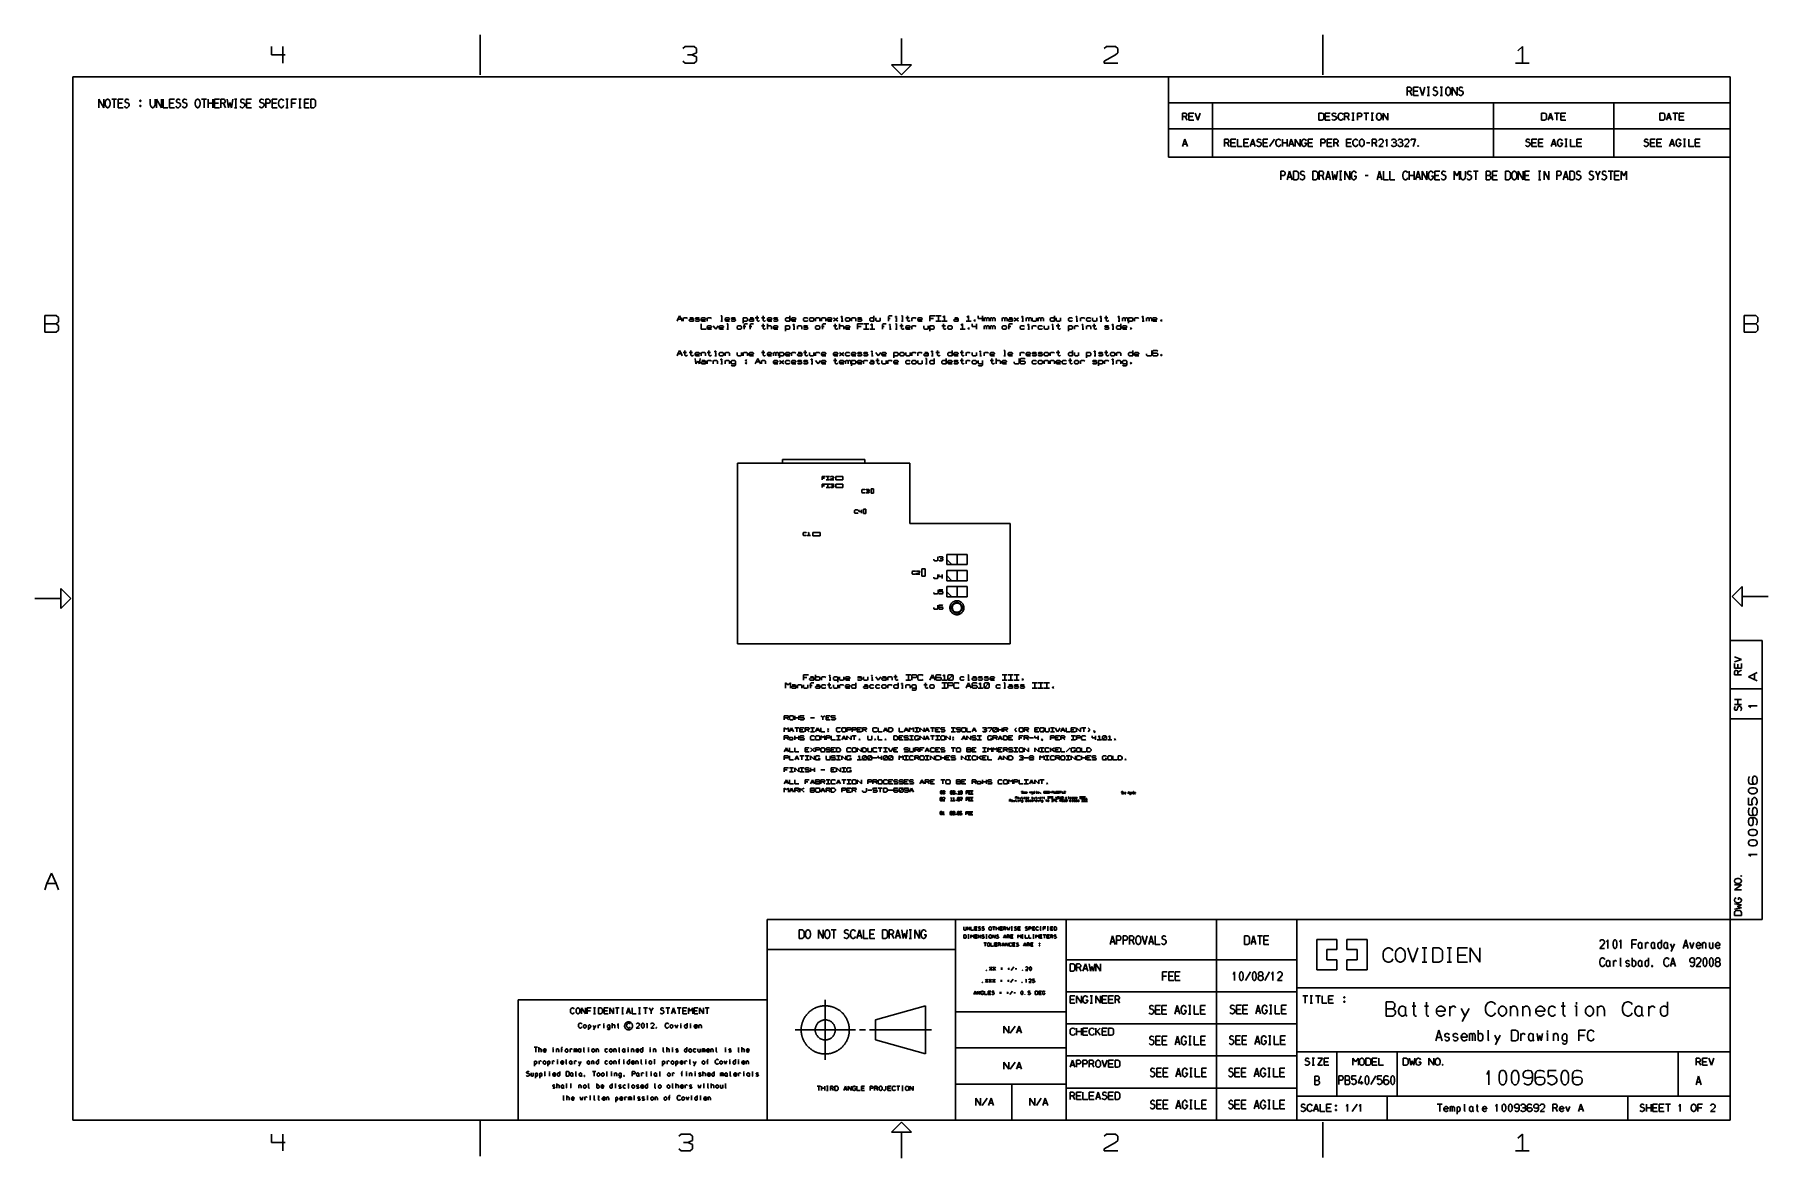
# Model space of a CAD drawing. Extents: x 0 to 1189, y 35 to 806.
import ezdxf

# ---------------------------------------------------------------- set-up
doc = ezdxf.new("R2010")
doc.units = 0
doc.layers.add('1', color=1, linetype='CONTINUOUS')

msp = doc.modelspace()

# ---------------------------------------------------------------- linework, layer by layer
at = {"layer": '1'}
for p, q in [((162.7, 797.45), (162.7, 791.73)), ((170.55, 797.45), (170.55, 786)), ((305.7, 805.58), (305.7, 778.1)), ((444.6, 796.03), (446.17, 797.48)), ((446.17, 797.48), (452.45, 797.48)), ((452.45, 797.48), (454.02, 796.03)), ((594.5, 802.85), (594.5, 784.98)), ((733.4, 796.03), (734.97, 797.45)), ((734.97, 797.45), (741.25, 797.45)), ((741.25, 797.45), (742.82, 796.03)), ((883.3, 805.58), (883.3, 778.1)), ((1020.02, 797.45), (1016.87, 794.6)), ((1020.02, 786), (1020.02, 797.45)), ((162.7, 791.73), (172.12, 791.73)), ((446.17, 786), (444.6, 787.43)), ((452.45, 786), (446.17, 786)), ((447.75, 791.73), (450.9, 791.73)), ((454.02, 793.18), (450.9, 791.73)), ((450.9, 791.73), (454.02, 790.3)), ((454.02, 787.43), (452.45, 786)), ((454.02, 796.03), (454.02, 793.18)), ((454.02, 790.3), (454.02, 787.43)), ((601.38, 784.98), (587.63, 784.98)), ((587.63, 784.98), (594.5, 778.1)), ((594.5, 778.1), (601.38, 784.98)), ((741.25, 791.73), (733.4, 787.43)), ((733.4, 787.43), (733.4, 786)), ((733.4, 786), (742.82, 786)), ((742.82, 793.18), (741.25, 791.73)), ((742.82, 796.03), (742.82, 793.18)), ((1015.32, 786), (1024.75, 786)), ((26.55, 776.73), (1162.45, 776.73)), ((26.55, 61.63), (26.55, 776.73)), ((777.4, 776.73), (1162.45, 776.73)), ((777.4, 721.7), (777.4, 776.73)), ((1162.45, 776.73), (1162.45, 61.63)), ((1162.45, 776.73), (1162.45, 721.7)), ((44.43, 755.55), (44.43, 761.45)), ((44.43, 761.45), (47.78, 755.55)), ((47.78, 755.55), (47.78, 761.45)), ((49.5, 760.98), (48.93, 760.08)), ((50.35, 761.45), (49.5, 760.98)), ((50.65, 761.45), (50.35, 761.45)), ((51.5, 760.98), (50.65, 761.45)), ((52.03, 760.08), (51.5, 760.98)), ((53.23, 761.45), (56.58, 761.45)), ((54.9, 755.55), (54.9, 761.45)), ((60.98, 761.45), (57.63, 761.45)), ((57.63, 761.45), (57.63, 755.55)), ((62.6, 760.98), (62.4, 760.3)), ((62.78, 761.2), (62.6, 760.98)), ((63.4, 761.45), (62.78, 761.2)), ((63.78, 761.45), (63.4, 761.45)), ((64.58, 761.2), (63.78, 761.45)), ((65, 760.75), (64.58, 761.2)), ((72.7, 760.75), (72.5, 760.53)), ((72.5, 760.53), (72.5, 759.9)), ((73.05, 760.75), (72.7, 760.75)), ((73.23, 760.53), (73.05, 760.75)), ((73.23, 760.08), (73.23, 760.53)), ((79.63, 761.45), (79.63, 757.85)), ((82.98, 757.85), (82.98, 761.45)), ((84.03, 755.55), (84.03, 761.45)), ((84.03, 761.45), (87.38, 755.55)), ((87.38, 755.55), (87.38, 761.45)), ((88.43, 761.45), (88.43, 755.55)), ((96.2, 761.45), (92.83, 761.45)), ((92.83, 761.45), (92.83, 755.55)), ((97.8, 760.98), (97.6, 760.3)), ((98, 761.2), (97.8, 760.98)), ((98.6, 761.45), (98, 761.2)), ((98.98, 761.45), (98.6, 761.45)), ((99.78, 761.2), (98.98, 761.45)), ((100.2, 760.75), (99.78, 761.2)), ((102.2, 760.98), (102, 760.3)), ((102.4, 761.2), (102.2, 760.98)), ((103, 761.45), (102.4, 761.2)), ((103.38, 761.45), (103, 761.45)), ((104.18, 761.2), (103.38, 761.45)), ((104.6, 760.75), (104.18, 761.2)), ((111.13, 760.98), (110.55, 760.08)), ((111.95, 761.45), (111.13, 760.98)), ((112.25, 761.45), (111.95, 761.45)), ((113.1, 760.98), (112.25, 761.45)), ((113.65, 760.08), (113.1, 760.98)), ((114.83, 761.45), (118.2, 761.45)), ((116.5, 755.55), (116.5, 761.45)), ((119.23, 755.55), (119.23, 761.45)), ((122.6, 761.45), (122.6, 755.55)), ((127, 761.45), (123.63, 761.45)), ((123.63, 761.45), (123.63, 755.55)), ((128.03, 755.55), (128.03, 761.45)), ((128.03, 761.45), (130.1, 761.45)), ((130.1, 761.45), (130.45, 761.2)), ((130.45, 761.2), (130.85, 760.75)), ((130.85, 760.75), (131, 760.3)), ((132.43, 761.45), (133.28, 755.55)), ((135.3, 755.55), (136.13, 761.45)), ((137.45, 761.45), (139, 761.45)), ((138.25, 755.55), (138.25, 761.45)), ((141.8, 760.98), (141.63, 760.3)), ((142, 761.2), (141.8, 760.98)), ((142.6, 761.45), (142, 761.2)), ((143, 761.45), (142.6, 761.45)), ((143.8, 761.2), (143, 761.45)), ((144.23, 760.75), (143.8, 761.2)), ((149, 761.45), (145.63, 761.45)), ((145.63, 761.45), (145.63, 755.55)), ((155, 760.98), (154.83, 760.3)), ((155.2, 761.2), (155, 760.98)), ((155.8, 761.45), (155.2, 761.2)), ((156.2, 761.45), (155.8, 761.45)), ((157, 761.2), (156.2, 761.45)), ((157.43, 760.75), (157, 761.2)), ((158.83, 755.55), (158.83, 761.45)), ((158.83, 761.45), (160.9, 761.45)), ((160.9, 761.45), (161.25, 761.2)), ((161.25, 761.2), (161.68, 760.75)), ((161.68, 760.75), (161.83, 760.3)), ((166.6, 761.45), (163.23, 761.45)), ((163.23, 761.45), (163.23, 755.55)), ((168.38, 760.98), (167.83, 760.08)), ((169.33, 761.45), (168.38, 760.98)), ((169.7, 761.45), (169.33, 761.45)), ((170.63, 760.98), (169.7, 761.45)), ((171, 760.3), (170.63, 760.98)), ((172.65, 761.45), (174.23, 761.45)), ((173.45, 755.55), (173.45, 761.45)), ((179.8, 761.45), (176.45, 761.45)), ((176.45, 761.45), (176.45, 755.55)), ((181.45, 761.45), (183.03, 761.45)), ((182.25, 755.55), (182.25, 761.45)), ((188.6, 761.45), (185.25, 761.45)), ((185.25, 761.45), (185.25, 755.55)), ((189.65, 755.55), (189.65, 761.45)), ((189.65, 761.45), (191.7, 761.45)), ((191.7, 761.45), (192.48, 760.98)), ((192.48, 760.98), (192.8, 760.53)), ((192.8, 760.53), (193, 760.08)), ((941.05, 763.8), (941.05, 769.7)), ((941.05, 769.7), (943.13, 769.7)), ((943.28, 766.78), (941.05, 766.78)), ((942.93, 766.78), (944.23, 763.8)), ((943.13, 769.7), (943.45, 769.45)), ((943.65, 766.95), (943.28, 766.78)), ((943.45, 769.45), (943.88, 769)), ((944.03, 767.85), (943.65, 766.95)), ((943.88, 769), (944.03, 768.55)), ((944.03, 768.55), (944.03, 767.85)), ((948.83, 769.7), (945.45, 769.7)), ((945.45, 769.7), (945.45, 763.8)), ((945.45, 766.78), (948.28, 766.78)), ((945.45, 763.8), (948.83, 763.8)), ((949.85, 769.7), (951.53, 763.8)), ((951.53, 763.8), (953.23, 769.7)), ((954.88, 769.7), (956.43, 769.7)), ((954.88, 763.8), (956.43, 763.8)), ((955.68, 763.8), (955.68, 769.7)), ((959.23, 764.03), (958.65, 764.73)), ((959.23, 769.23), (959.03, 768.55)), ((959.03, 768.55), (959.03, 768.08)), ((959.03, 768.08), (959.23, 767.63)), ((959.43, 769.45), (959.23, 769.23)), ((959.23, 767.63), (959.65, 767.4)), ((960.03, 763.8), (959.23, 764.03)), ((960.03, 769.7), (959.43, 769.45)), ((959.65, 767.4), (960.4, 767.18)), ((960.4, 769.7), (960.03, 769.7)), ((960.4, 763.8), (960.03, 763.8)), ((961.23, 769.45), (960.4, 769.7)), ((960.4, 767.18), (961.03, 766.95)), ((961.23, 764.28), (960.4, 763.8)), ((961.03, 766.95), (961.63, 766.55)), ((961.63, 769), (961.23, 769.45)), ((961.63, 764.73), (961.23, 764.28)), ((961.63, 766.55), (961.83, 765.88)), ((961.83, 765.4), (961.63, 764.73)), ((961.83, 765.88), (961.83, 765.4)), ((963.68, 769.7), (965.23, 769.7)), ((963.68, 763.8), (965.23, 763.8)), ((964.48, 763.8), (964.48, 769.7)), ((967.58, 768.33), (967.45, 767.4)), ((967.45, 767.4), (967.45, 766.1)), ((967.45, 766.1), (967.58, 765.18)), ((968.15, 769.23), (967.58, 768.33)), ((967.58, 765.18), (968.15, 764.28)), ((968.98, 769.7), (968.15, 769.23)), ((968.15, 764.28), (968.98, 763.8)), ((969.3, 769.7), (968.98, 769.7)), ((968.98, 763.8), (969.3, 763.8)), ((970.13, 769.23), (969.3, 769.7)), ((969.3, 763.8), (970.13, 764.28)), ((970.68, 768.33), (970.13, 769.23)), ((970.13, 764.28), (970.68, 765.18)), ((970.83, 767.4), (970.68, 768.33)), ((970.68, 765.18), (970.83, 766.1)), ((970.83, 766.1), (970.83, 767.4)), ((971.85, 763.8), (971.85, 769.7)), ((971.85, 769.7), (975.23, 763.8)), ((975.23, 763.8), (975.23, 769.7)), ((976.83, 764.03), (976.25, 764.73)), ((976.83, 769.23), (976.65, 768.55)), ((976.65, 768.55), (976.65, 768.08)), ((976.65, 768.08), (976.83, 767.63)), ((977.03, 769.45), (976.83, 769.23)), ((976.83, 767.63), (977.25, 767.4)), ((977.63, 763.8), (976.83, 764.03)), ((977.63, 769.7), (977.03, 769.45)), ((977.25, 767.4), (978.03, 767.18)), ((978.03, 769.7), (977.63, 769.7)), ((978.03, 763.8), (977.63, 763.8)), ((978.83, 769.45), (978.03, 769.7)), ((978.03, 767.18), (978.63, 766.95)), ((978.83, 764.28), (978.03, 763.8)), ((978.63, 766.95), (979.23, 766.55)), ((979.23, 769), (978.83, 769.45)), ((979.23, 764.73), (978.83, 764.28)), ((979.23, 766.55), (979.43, 765.88)), ((979.43, 765.4), (979.23, 764.73)), ((979.43, 765.88), (979.43, 765.4)), ((48.93, 760.08), (48.83, 759.15)), ((48.83, 759.15), (48.83, 757.85)), ((48.83, 757.85), (48.93, 756.93)), ((48.93, 756.93), (49.5, 756.03)), ((49.5, 756.03), (50.35, 755.55)), ((50.35, 755.55), (50.65, 755.55)), ((50.65, 755.55), (51.5, 756.03)), ((51.5, 756.03), (52.03, 756.93)), ((52.18, 759.15), (52.03, 760.08)), ((52.03, 756.93), (52.18, 757.85)), ((52.18, 757.85), (52.18, 759.15)), ((57.63, 758.53), (60.45, 758.53)), ((57.63, 755.55), (60.98, 755.55)), ((62.6, 755.78), (62.03, 756.48)), ((62.4, 760.3), (62.4, 759.83)), ((62.4, 759.83), (62.6, 759.38)), ((62.6, 759.38), (63.03, 759.15)), ((63.4, 755.55), (62.6, 755.78)), ((63.03, 759.15), (63.78, 758.93)), ((63.78, 755.55), (63.4, 755.55)), ((63.78, 758.93), (64.4, 758.7)), ((64.58, 756.03), (63.78, 755.55)), ((64.4, 758.7), (65, 758.3)), ((65, 756.48), (64.58, 756.03)), ((65, 758.3), (65.2, 757.63)), ((65.2, 757.15), (65, 756.48)), ((65.2, 757.63), (65.2, 757.15)), ((72.5, 759.9), (72.7, 759.83)), ((72.5, 756.93), (72.7, 757.15)), ((72.5, 756.48), (72.5, 756.93)), ((72.7, 756.25), (72.5, 756.48)), ((72.7, 759.83), (73.05, 759.83)), ((72.7, 757.15), (73.05, 757.15)), ((73.05, 756.25), (72.7, 756.25)), ((73.05, 759.83), (73.23, 760.08)), ((73.05, 757.15), (73.23, 756.93)), ((73.23, 756.48), (73.05, 756.25)), ((73.23, 756.93), (73.23, 756.48)), ((79.63, 757.85), (79.75, 756.93)), ((79.75, 756.93), (80.3, 756.03)), ((80.3, 756.03), (81.15, 755.55)), ((81.15, 755.55), (81.45, 755.55)), ((81.45, 755.55), (82.3, 756.03)), ((82.3, 756.03), (82.83, 756.93)), ((82.83, 756.93), (82.98, 757.85)), ((88.43, 755.55), (91.78, 755.55)), ((92.83, 758.53), (95.65, 758.53)), ((92.83, 755.55), (96.2, 755.55)), ((97.8, 755.78), (97.23, 756.48)), ((97.6, 760.3), (97.6, 759.83)), ((97.6, 759.83), (97.8, 759.38)), ((97.8, 759.38), (98.23, 759.15)), ((98.6, 755.55), (97.8, 755.78)), ((98.23, 759.15), (98.98, 758.93)), ((98.98, 755.55), (98.6, 755.55)), ((98.98, 758.93), (99.6, 758.7)), ((99.78, 756.03), (98.98, 755.55)), ((99.6, 758.7), (100.2, 758.3)), ((100.2, 756.48), (99.78, 756.03)), ((100.2, 758.3), (100.4, 757.63)), ((100.4, 757.15), (100.2, 756.48)), ((100.4, 757.63), (100.4, 757.15)), ((102.2, 755.78), (101.63, 756.48)), ((102, 760.3), (102, 759.83)), ((102, 759.83), (102.2, 759.38)), ((102.2, 759.38), (102.63, 759.15)), ((103, 755.55), (102.2, 755.78)), ((102.63, 759.15), (103.38, 758.93)), ((103.38, 755.55), (103, 755.55)), ((103.38, 758.93), (104, 758.7)), ((104.18, 756.03), (103.38, 755.55)), ((104, 758.7), (104.6, 758.3)), ((104.6, 756.48), (104.18, 756.03)), ((104.6, 758.3), (104.8, 757.63)), ((104.8, 757.15), (104.6, 756.48)), ((104.8, 757.63), (104.8, 757.15)), ((110.55, 760.08), (110.43, 759.15)), ((110.43, 759.15), (110.43, 757.85)), ((110.43, 757.85), (110.55, 756.93)), ((110.55, 756.93), (111.13, 756.03)), ((111.13, 756.03), (111.95, 755.55)), ((111.95, 755.55), (112.25, 755.55)), ((112.25, 755.55), (113.1, 756.03)), ((113.1, 756.03), (113.65, 756.93)), ((113.8, 759.15), (113.65, 760.08)), ((113.65, 756.93), (113.8, 757.85)), ((113.8, 757.85), (113.8, 759.15)), ((119.23, 758.53), (122.6, 758.53)), ((123.63, 758.53), (126.45, 758.53)), ((123.63, 755.55), (127, 755.55)), ((130.25, 758.53), (128.03, 758.53)), ((129.9, 758.53), (131.2, 755.55)), ((130.63, 758.7), (130.25, 758.53)), ((131, 759.6), (130.63, 758.7)), ((131, 760.3), (131, 759.6)), ((133.28, 755.55), (134.28, 759.15)), ((134.28, 759.15), (135.3, 755.55)), ((137.45, 755.55), (139, 755.55)), ((141.8, 755.78), (141.23, 756.48)), ((141.63, 760.3), (141.63, 759.83)), ((141.63, 759.83), (141.8, 759.38)), ((141.8, 759.38), (142.23, 759.15)), ((142.6, 755.55), (141.8, 755.78)), ((142.23, 759.15), (143, 758.93)), ((143, 755.55), (142.6, 755.55)), ((143, 758.93), (143.6, 758.7)), ((143.8, 756.03), (143, 755.55)), ((143.6, 758.7), (144.23, 758.3)), ((144.23, 756.48), (143.8, 756.03)), ((144.23, 758.3), (144.4, 757.63)), ((144.4, 757.15), (144.23, 756.48)), ((144.4, 757.63), (144.4, 757.15)), ((145.63, 758.53), (148.45, 758.53)), ((145.63, 755.55), (149, 755.55)), ((155, 755.78), (154.43, 756.48)), ((154.83, 760.3), (154.83, 759.83)), ((154.83, 759.83), (155, 759.38)), ((155, 759.38), (155.43, 759.15)), ((155.8, 755.55), (155, 755.78)), ((155.43, 759.15), (156.2, 758.93)), ((156.2, 755.55), (155.8, 755.55)), ((156.2, 758.93), (156.8, 758.7)), ((157, 756.03), (156.2, 755.55)), ((156.8, 758.7), (157.43, 758.3)), ((157.43, 756.48), (157, 756.03)), ((157.43, 758.3), (157.6, 757.63)), ((157.6, 757.15), (157.43, 756.48)), ((157.6, 757.63), (157.6, 757.15)), ((161.05, 758.53), (158.83, 758.53)), ((161.43, 758.7), (161.05, 758.53)), ((161.83, 759.6), (161.43, 758.7)), ((161.83, 760.3), (161.83, 759.6)), ((163.23, 758.53), (166.08, 758.53)), ((163.23, 755.55), (166.6, 755.55)), ((167.83, 760.08), (167.63, 759.15)), ((167.63, 759.15), (167.63, 757.85)), ((167.63, 757.85), (167.83, 756.93)), ((167.83, 756.93), (168.38, 756.03)), ((168.38, 756.03), (169.33, 755.55)), ((169.33, 755.55), (169.7, 755.55)), ((169.7, 755.55), (170.63, 756.03)), ((170.63, 756.03), (171, 756.93)), ((172.65, 755.55), (174.23, 755.55)), ((176.45, 758.53), (179.28, 758.53)), ((181.45, 755.55), (183.03, 755.55)), ((185.25, 758.53), (188.08, 758.53)), ((185.25, 755.55), (188.6, 755.55)), ((191.7, 755.55), (189.65, 755.55)), ((192.48, 756.03), (191.7, 755.55)), ((192.8, 756.48), (192.48, 756.03)), ((193, 756.93), (192.8, 756.48)), ((193, 760.08), (193, 756.93)), ((777.4, 758.85), (1162.45, 758.85)), ((787.03, 746.93), (787.03, 751.85)), ((787.03, 751.85), (789.1, 751.85)), ((789.25, 749.43), (787.03, 749.43)), ((788.9, 749.43), (790.2, 746.93)), ((789.1, 751.85), (789.43, 751.65)), ((789.63, 749.55), (789.25, 749.43)), ((789.43, 751.65), (789.85, 751.28)), ((790, 750.3), (789.63, 749.55)), ((789.85, 751.28), (790, 750.88)), ((790, 750.88), (790, 750.3)), ((794.8, 751.85), (791.43, 751.85)), ((791.43, 751.85), (791.43, 746.93)), ((791.43, 749.43), (794.25, 749.43)), ((795.83, 751.85), (797.5, 746.93)), ((797.5, 746.93), (799.2, 751.85)), ((807.65, 758.85), (807.65, 721.7)), ((880.55, 746.93), (880.55, 751.85)), ((880.55, 751.85), (882.6, 751.85)), ((882.6, 751.85), (883.38, 751.45)), ((883.38, 751.45), (883.73, 751.08)), ((883.73, 751.08), (883.9, 750.7)), ((883.9, 750.7), (883.9, 748.08)), ((888.3, 751.85), (884.95, 751.85)), ((884.95, 751.85), (884.95, 746.93)), ((884.95, 749.43), (887.78, 749.43)), ((889.93, 751.45), (889.73, 750.88)), ((889.73, 750.88), (889.73, 750.5)), ((889.73, 750.5), (889.93, 750.13)), ((890.1, 751.65), (889.93, 751.45)), ((889.93, 750.13), (890.33, 749.93)), ((890.73, 751.85), (890.1, 751.65)), ((890.33, 749.93), (891.1, 749.73)), ((891.1, 751.85), (890.73, 751.85)), ((891.9, 751.65), (891.1, 751.85)), ((891.1, 749.73), (891.7, 749.55)), ((891.7, 749.55), (892.33, 749.23)), ((892.33, 751.28), (891.9, 751.65)), ((892.33, 749.23), (892.53, 748.65)), ((892.53, 748.65), (892.53, 748.28)), ((893.93, 750.7), (893.75, 749.93)), ((893.75, 749.93), (893.75, 748.85)), ((893.75, 748.85), (893.93, 748.08)), ((894.48, 751.45), (893.93, 750.7)), ((895.43, 751.85), (894.48, 751.45)), ((895.8, 751.85), (895.43, 751.85)), ((896.73, 751.45), (895.8, 751.85)), ((897.1, 750.88), (896.73, 751.45)), ((898.15, 746.93), (898.15, 751.85)), ((898.15, 751.85), (900.2, 751.85)), ((900.35, 749.43), (898.15, 749.43)), ((900.03, 749.43), (901.33, 746.93)), ((900.2, 751.85), (900.55, 751.65)), ((900.75, 749.55), (900.35, 749.43)), ((900.55, 751.65), (900.98, 751.28)), ((901.13, 750.3), (900.75, 749.55)), ((900.98, 751.28), (901.13, 750.88)), ((901.13, 750.88), (901.13, 750.3)), ((903.15, 751.85), (904.73, 751.85)), ((903.95, 746.93), (903.95, 751.85)), ((906.95, 746.93), (906.95, 751.85)), ((906.95, 751.85), (909, 751.85)), ((909.15, 749.43), (906.95, 749.43)), ((909, 751.85), (909.35, 751.65)), ((909.55, 749.55), (909.15, 749.43)), ((909.35, 751.65), (909.78, 751.28)), ((909.93, 750.3), (909.55, 749.55)), ((909.78, 751.28), (909.93, 750.88)), ((909.93, 750.88), (909.93, 750.3)), ((911.35, 751.85), (914.7, 751.85)), ((913.03, 746.93), (913.03, 751.85)), ((916.35, 751.85), (917.93, 751.85)), ((917.15, 746.93), (917.15, 751.85)), ((920.28, 750.7), (920.15, 749.93)), ((920.15, 749.93), (920.15, 748.85)), ((920.15, 748.85), (920.28, 748.08)), ((920.83, 751.45), (920.28, 750.7)), ((921.68, 751.85), (920.83, 751.45)), ((921.98, 751.85), (921.68, 751.85)), ((922.83, 751.45), (921.98, 751.85)), ((923.35, 750.7), (922.83, 751.45)), ((923.5, 749.93), (923.35, 750.7)), ((923.35, 748.08), (923.5, 748.85)), ((923.5, 748.85), (923.5, 749.93)), ((924.55, 746.93), (924.55, 751.85)), ((924.55, 751.85), (927.9, 746.93)), ((927.9, 746.93), (927.9, 751.85)), ((1000.17, 758.85), (1000.17, 721.7)), ((1033.2, 746.93), (1033.2, 751.85)), ((1033.2, 751.85), (1035.25, 751.85)), ((1035.25, 751.85), (1036.03, 751.45)), ((1036.03, 751.45), (1036.35, 751.08)), ((1036.35, 751.08), (1036.55, 750.7)), ((1036.55, 750.7), (1036.55, 748.08)), ((1037.6, 746.93), (1039.28, 751.85)), ((1039.28, 751.85), (1040.95, 746.93)), ((1042, 751.85), (1045.35, 751.85)), ((1043.68, 746.93), (1043.68, 751.85)), ((1049.75, 751.85), (1046.4, 751.85)), ((1046.4, 751.85), (1046.4, 746.93)), ((1046.4, 749.43), (1049.23, 749.43)), ((1082.7, 758.85), (1082.7, 721.7)), ((1114.33, 746.93), (1114.33, 751.85)), ((1114.33, 751.85), (1116.4, 751.85)), ((1116.4, 751.85), (1117.15, 751.45)), ((1117.15, 751.45), (1117.5, 751.08)), ((1117.5, 751.08), (1117.7, 750.7)), ((1117.7, 750.7), (1117.7, 748.08)), ((1118.73, 746.93), (1120.4, 751.85)), ((1120.4, 751.85), (1122.1, 746.93)), ((1123.13, 751.85), (1126.5, 751.85)), ((1124.8, 746.93), (1124.8, 751.85)), ((1130.9, 751.85), (1127.53, 751.85)), ((1127.53, 751.85), (1127.53, 746.93)), ((1127.53, 749.43), (1130.35, 749.43)), ((777.4, 740.98), (1162.45, 740.98)), ((791.43, 746.93), (794.8, 746.93)), ((882.6, 746.93), (880.55, 746.93)), ((883.38, 747.33), (882.6, 746.93)), ((883.73, 747.7), (883.38, 747.33)), ((883.9, 748.08), (883.73, 747.7)), ((884.95, 746.93), (888.3, 746.93)), ((889.93, 747.13), (889.35, 747.7)), ((890.73, 746.93), (889.93, 747.13)), ((891.1, 746.93), (890.73, 746.93)), ((891.9, 747.33), (891.1, 746.93)), ((892.33, 747.7), (891.9, 747.33)), ((892.53, 748.28), (892.33, 747.7)), ((893.93, 748.08), (894.48, 747.33)), ((894.48, 747.33), (895.43, 746.93)), ((895.43, 746.93), (895.8, 746.93)), ((895.8, 746.93), (896.73, 747.33)), ((896.73, 747.33), (897.1, 748.08)), ((903.15, 746.93), (904.73, 746.93)), ((916.35, 746.93), (917.93, 746.93)), ((920.28, 748.08), (920.83, 747.33)), ((920.83, 747.33), (921.68, 746.93)), ((921.68, 746.93), (921.98, 746.93)), ((921.98, 746.93), (922.83, 747.33)), ((922.83, 747.33), (923.35, 748.08)), ((1035.25, 746.93), (1033.2, 746.93)), ((1036.03, 747.33), (1035.25, 746.93)), ((1036.35, 747.7), (1036.03, 747.33)), ((1036.55, 748.08), (1036.35, 747.7)), ((1038.08, 748.48), (1040.45, 748.48)), ((1046.4, 746.93), (1049.75, 746.93)), ((1116.4, 746.93), (1114.33, 746.93)), ((1117.15, 747.33), (1116.4, 746.93)), ((1117.5, 747.7), (1117.15, 747.33)), ((1117.7, 748.08), (1117.5, 747.7)), ((1119.23, 748.48), (1121.6, 748.48)), ((1127.53, 746.93), (1130.9, 746.93)), ((787.03, 729.05), (788.7, 733.95)), ((787.53, 730.58), (789.9, 730.58)), ((788.7, 733.95), (790.4, 729.05)), ((815.9, 729.05), (815.9, 733.95)), ((815.9, 733.95), (817.98, 733.95)), ((818.13, 731.55), (815.9, 731.55)), ((817.78, 731.55), (819.08, 729.05)), ((817.98, 733.95), (818.33, 733.78)), ((818.5, 731.68), (818.13, 731.55)), ((818.33, 733.78), (818.73, 733.38)), ((818.88, 732.43), (818.5, 731.68)), ((818.73, 733.38), (818.88, 733)), ((818.88, 733), (818.88, 732.43)), ((823.68, 733.95), (820.3, 733.95)), ((820.3, 733.95), (820.3, 729.05)), ((820.3, 731.55), (823.13, 731.55)), ((820.3, 729.05), (823.68, 729.05)), ((824.7, 733.95), (824.7, 729.05)), ((824.7, 729.05), (828.08, 729.05)), ((832.48, 733.95), (829.1, 733.95)), ((829.1, 733.95), (829.1, 729.05)), ((829.1, 731.55), (831.93, 731.55)), ((829.1, 729.05), (832.48, 729.05)), ((833.5, 729.05), (835.2, 733.95)), ((834, 730.58), (836.38, 730.58)), ((835.2, 733.95), (836.88, 729.05)), ((838.48, 729.25), (837.9, 729.83)), ((838.48, 733.58), (838.3, 733)), ((838.3, 733), (838.3, 732.63)), ((838.3, 732.63), (838.48, 732.25)), ((838.68, 733.78), (838.48, 733.58)), ((838.48, 732.25), (838.9, 732.05)), ((839.28, 729.05), (838.48, 729.25)), ((839.28, 733.95), (838.68, 733.78)), ((838.9, 732.05), (839.68, 731.85)), ((839.68, 733.95), (839.28, 733.95)), ((839.68, 729.05), (839.28, 729.05)), ((840.48, 733.78), (839.68, 733.95)), ((839.68, 731.85), (840.28, 731.68)), ((840.48, 729.45), (839.68, 729.05)), ((840.28, 731.68), (840.9, 731.35)), ((840.9, 733.38), (840.48, 733.78)), ((840.9, 729.83), (840.48, 729.45)), ((840.9, 731.35), (841.08, 730.78)), ((841.08, 730.4), (840.9, 729.83)), ((841.08, 730.78), (841.08, 730.4)), ((845.68, 733.95), (842.3, 733.95)), ((842.3, 733.95), (842.3, 729.05)), ((842.3, 731.55), (845.15, 731.55)), ((842.3, 729.05), (845.68, 729.05)), ((846.7, 729.05), (850.08, 733.95)), ((851.3, 732.83), (851.13, 732.05)), ((851.13, 732.05), (851.13, 730.98)), ((851.13, 730.98), (851.3, 730.2)), ((851.85, 733.58), (851.3, 732.83)), ((851.3, 730.2), (851.85, 729.45)), ((852.8, 733.95), (851.85, 733.58)), ((851.85, 729.45), (852.8, 729.05)), ((853.18, 733.95), (852.8, 733.95)), ((852.8, 729.05), (853.18, 729.05)), ((854.1, 733.58), (853.18, 733.95)), ((853.18, 729.05), (854.1, 729.45)), ((854.48, 733), (854.1, 733.58)), ((854.1, 729.45), (854.48, 730.2)), ((855.53, 729.05), (855.53, 733.95)), ((855.53, 731.55), (858.88, 731.55)), ((858.88, 733.95), (858.88, 729.05)), ((859.93, 729.05), (861.6, 733.95)), ((860.4, 730.58), (862.78, 730.58)), ((861.6, 733.95), (863.28, 729.05)), ((864.33, 729.05), (864.33, 733.95)), ((864.33, 733.95), (867.68, 729.05)), ((867.68, 729.05), (867.68, 733.95)), ((868.83, 732.63), (868.73, 732.05)), ((868.73, 732.05), (868.73, 730.98)), ((868.73, 730.98), (868.83, 730.2)), ((869.4, 733.58), (868.83, 732.63)), ((868.83, 730.2), (869.4, 729.45)), ((870.25, 733.95), (869.4, 733.58)), ((869.4, 729.45), (870.25, 729.05)), ((870.55, 733.95), (870.25, 733.95)), ((870.25, 729.05), (870.55, 729.05)), ((871.58, 733.58), (870.55, 733.95)), ((870.55, 729.05), (871.4, 729.45)), ((872.08, 731.15), (870.75, 731.15)), ((871.4, 729.45), (871.93, 730.2)), ((871.93, 732.83), (871.58, 733.58)), ((871.93, 730.2), (872.08, 730.78)), ((872.08, 730.78), (872.08, 731.15)), ((876.48, 733.95), (873.13, 733.95)), ((873.13, 733.95), (873.13, 729.05)), ((873.13, 731.55), (875.95, 731.55)), ((873.13, 729.05), (876.48, 729.05)), ((881.93, 729.05), (881.93, 733.95)), ((881.93, 733.95), (883.98, 733.95)), ((884.13, 731.55), (881.93, 731.55)), ((883.98, 733.95), (884.33, 733.78)), ((884.53, 731.68), (884.13, 731.55)), ((884.33, 733.78), (884.75, 733.38)), ((884.9, 732.43), (884.53, 731.68)), ((884.75, 733.38), (884.9, 733)), ((884.9, 733), (884.9, 732.43)), ((889.68, 733.95), (886.33, 733.95)), ((886.33, 733.95), (886.33, 729.05)), ((886.33, 731.55), (889.15, 731.55)), ((886.33, 729.05), (889.68, 729.05)), ((890.73, 729.05), (890.73, 733.95)), ((890.73, 733.95), (892.78, 733.95)), ((892.93, 731.55), (890.73, 731.55)), ((892.6, 731.55), (893.9, 729.05)), ((892.78, 733.95), (893.13, 733.78)), ((893.33, 731.68), (892.93, 731.55)), ((893.13, 733.78), (893.55, 733.38)), ((893.7, 732.43), (893.33, 731.68)), ((893.55, 733.38), (893.7, 733)), ((893.7, 733), (893.7, 732.43)), ((902.88, 733.95), (899.53, 733.95)), ((899.53, 733.95), (899.53, 729.05)), ((899.53, 731.55), (902.35, 731.55)), ((899.53, 729.05), (902.88, 729.05)), ((904.1, 732.83), (903.93, 732.05)), ((903.93, 732.05), (903.93, 730.98)), ((903.93, 730.98), (904.1, 730.2)), ((904.65, 733.58), (904.1, 732.83)), ((904.1, 730.2), (904.65, 729.45)), ((905.6, 733.95), (904.65, 733.58)), ((904.65, 729.45), (905.6, 729.05)), ((905.98, 733.95), (905.6, 733.95)), ((905.6, 729.05), (905.98, 729.05)), ((906.9, 733.58), (905.98, 733.95)), ((905.98, 729.05), (906.9, 729.45)), ((907.28, 733), (906.9, 733.58)), ((906.9, 729.45), (907.28, 730.2)), ((908.43, 732.83), (908.33, 732.05)), ((908.33, 732.05), (908.33, 730.98)), ((908.33, 730.98), (908.43, 730.2)), ((909, 733.58), (908.43, 732.83)), ((908.43, 730.2), (909, 729.45)), ((909.85, 733.95), (909, 733.58)), ((909, 729.45), (909.85, 729.05)), ((910.15, 733.95), (909.85, 733.95)), ((909.85, 729.05), (910.15, 729.05)), ((911, 733.58), (910.15, 733.95)), ((910.15, 729.05), (911, 729.45)), ((911.53, 732.83), (911, 733.58)), ((911, 729.45), (911.53, 730.2)), ((911.68, 732.05), (911.53, 732.83)), ((911.53, 730.2), (911.68, 730.98)), ((911.68, 730.98), (911.68, 732.05)), ((913.3, 731.55), (915.48, 731.55)), ((917.13, 729.05), (917.13, 733.95)), ((917.13, 733.95), (919.18, 733.95)), ((919.35, 731.55), (917.13, 731.55)), ((919, 731.55), (920.3, 729.05)), ((919.18, 733.95), (919.53, 733.78)), ((919.73, 731.68), (919.35, 731.55)), ((919.53, 733.78), (919.95, 733.38)), ((920.1, 732.43), (919.73, 731.68)), ((919.95, 733.38), (920.1, 733)), ((920.1, 733), (920.1, 732.43)), ((921.53, 733), (921.73, 733.38)), ((924.5, 731.85), (921.53, 729.05)), ((921.53, 729.05), (924.7, 729.05)), ((921.73, 733.38), (922.1, 733.78)), ((922.1, 733.78), (922.53, 733.95)), ((922.53, 733.95), (923.7, 733.95)), ((923.7, 733.95), (924.08, 733.78)), ((924.08, 733.78), (924.5, 733.38)), ((924.5, 733.38), (924.7, 733)), ((924.7, 732.25), (924.5, 731.85)), ((924.7, 733), (924.7, 732.25)), ((926.43, 732.55), (927.15, 733.95)), ((927.15, 733.95), (927.15, 729.05)), ((930.33, 733), (930.53, 733.38)), ((930.85, 729.25), (930.33, 730.03)), ((930.53, 733.38), (930.85, 733.78)), ((930.85, 733.78), (931.43, 733.95)), ((931.43, 729.05), (930.85, 729.25)), ((931.43, 733.95), (932.2, 733.95)), ((932.2, 729.05), (931.43, 729.05)), ((932.73, 731.68), (931.58, 731.68)), ((932.2, 733.95), (932.93, 733.78)), ((933.15, 729.25), (932.2, 729.05)), ((933.15, 731.85), (932.73, 731.68)), ((932.73, 731.68), (933.3, 731.55)), ((932.93, 733.78), (933.3, 733.38)), ((933.3, 732.05), (933.15, 731.85)), ((933.5, 729.63), (933.15, 729.25)), ((933.3, 733.38), (933.5, 733)), ((933.5, 732.43), (933.3, 732.05)), ((933.3, 731.55), (933.68, 730.98)), ((933.5, 733), (933.5, 732.43)), ((933.68, 730.2), (933.5, 729.63)), ((933.68, 730.98), (933.68, 730.2)), ((934.73, 733), (934.93, 733.38)), ((935.25, 729.25), (934.73, 730.03)), ((934.93, 733.38), (935.25, 733.78)), ((935.25, 733.78), (935.83, 733.95)), ((935.83, 729.05), (935.25, 729.25)), ((935.83, 733.95), (936.6, 733.95)), ((936.6, 729.05), (935.83, 729.05)), ((937.13, 731.68), (935.98, 731.68)), ((936.6, 733.95), (937.33, 733.78)), ((937.55, 729.25), (936.6, 729.05)), ((937.55, 731.85), (937.13, 731.68)), ((937.13, 731.68), (937.7, 731.55)), ((937.33, 733.78), (937.7, 733.38)), ((937.7, 732.05), (937.55, 731.85)), ((937.9, 729.63), (937.55, 729.25)), ((937.7, 733.38), (937.9, 733)), ((937.9, 732.43), (937.7, 732.05)), ((937.7, 731.55), (938.08, 730.98)), ((937.9, 733), (937.9, 732.43)), ((938.08, 730.2), (937.9, 729.63)), ((938.08, 730.98), (938.08, 730.2)), ((939.13, 733), (939.33, 733.38)), ((942.1, 731.85), (939.13, 729.05)), ((939.13, 729.05), (942.3, 729.05)), ((939.33, 733.38), (939.7, 733.78)), ((939.7, 733.78), (940.13, 733.95)), ((940.13, 733.95), (941.3, 733.95)), ((941.3, 733.95), (941.68, 733.78)), ((941.68, 733.78), (942.1, 733.38)), ((942.1, 733.38), (942.3, 733)), ((942.3, 732.25), (942.1, 731.85)), ((942.3, 733), (942.3, 732.25)), ((943.73, 733), (943.73, 733.95)), ((943.73, 733.95), (946.7, 733.95)), ((946.7, 733.95), (945.2, 729.05)), ((948.43, 729.5), (948.5, 729.63)), ((948.43, 729.18), (948.43, 729.5)), ((948.5, 729.05), (948.43, 729.18)), ((948.5, 729.63), (948.7, 729.63)), ((948.7, 729.05), (948.5, 729.05)), ((948.7, 729.63), (948.78, 729.5)), ((948.78, 729.18), (948.7, 729.05)), ((948.78, 729.5), (948.78, 729.18)), ((1022.75, 729.25), (1022.2, 729.83)), ((1022.75, 733.58), (1022.58, 733)), ((1022.58, 733), (1022.58, 732.63)), ((1022.58, 732.63), (1022.75, 732.25)), ((1022.95, 733.78), (1022.75, 733.58)), ((1022.75, 732.25), (1023.18, 732.05)), ((1023.58, 729.05), (1022.75, 729.25)), ((1023.58, 733.95), (1022.95, 733.78)), ((1023.18, 732.05), (1023.95, 731.85)), ((1023.95, 733.95), (1023.58, 733.95)), ((1023.95, 729.05), (1023.58, 729.05)), ((1024.75, 733.78), (1023.95, 733.95)), ((1023.95, 731.85), (1024.55, 731.68)), ((1024.75, 729.45), (1023.95, 729.05)), ((1024.55, 731.68), (1025.18, 731.35)), ((1025.18, 733.38), (1024.75, 733.78)), ((1025.18, 729.83), (1024.75, 729.45)), ((1025.18, 731.35), (1025.35, 730.78)), ((1025.35, 730.4), (1025.18, 729.83)), ((1025.35, 730.78), (1025.35, 730.4)), ((1029.95, 733.95), (1026.6, 733.95)), ((1026.6, 733.95), (1026.6, 729.05)), ((1026.6, 731.55), (1029.43, 731.55)), ((1026.6, 729.05), (1029.95, 729.05)), ((1034.35, 733.95), (1031, 733.95)), ((1031, 733.95), (1031, 729.05)), ((1031, 731.55), (1033.83, 731.55)), ((1031, 729.05), (1034.35, 729.05)), ((1039.8, 729.05), (1041.48, 733.95)), ((1040.28, 730.58), (1042.65, 730.58)), ((1041.48, 733.95), (1043.15, 729.05)), ((1044.3, 732.63), (1044.2, 732.05)), ((1044.2, 732.05), (1044.2, 730.98)), ((1044.2, 730.98), (1044.3, 730.2)), ((1044.88, 733.58), (1044.3, 732.63)), ((1044.3, 730.2), (1044.88, 729.45)), ((1045.73, 733.95), (1044.88, 733.58)), ((1044.88, 729.45), (1045.73, 729.05)), ((1046.03, 733.95), (1045.73, 733.95)), ((1045.73, 729.05), (1046.03, 729.05)), ((1047.05, 733.58), (1046.03, 733.95)), ((1046.03, 729.05), (1046.88, 729.45)), ((1047.55, 731.15), (1046.23, 731.15)), ((1046.88, 729.45), (1047.4, 730.2)), ((1047.4, 732.83), (1047.05, 733.58)), ((1047.4, 730.2), (1047.55, 730.78)), ((1047.55, 730.78), (1047.55, 731.15)), ((1049.2, 733.95), (1050.78, 733.95)), ((1049.2, 729.05), (1050.78, 729.05)), ((1050, 729.05), (1050, 733.95)), ((1053, 733.95), (1053, 729.05)), ((1053, 729.05), (1056.35, 729.05)), ((1060.75, 733.95), (1057.4, 733.95)), ((1057.4, 733.95), (1057.4, 729.05)), ((1057.4, 731.55), (1060.23, 731.55)), ((1057.4, 729.05), (1060.75, 729.05)), ((1103.9, 729.25), (1103.33, 729.83)), ((1103.9, 733.58), (1103.7, 733)), ((1103.7, 733), (1103.7, 732.63)), ((1103.7, 732.63), (1103.9, 732.25)), ((1104.1, 733.78), (1103.9, 733.58)), ((1103.9, 732.25), (1104.33, 732.05)), ((1104.7, 729.05), (1103.9, 729.25)), ((1104.7, 733.95), (1104.1, 733.78)), ((1104.33, 732.05), (1105.08, 731.85)), ((1105.08, 733.95), (1104.7, 733.95)), ((1105.08, 729.05), (1104.7, 729.05)), ((1105.88, 733.78), (1105.08, 733.95)), ((1105.08, 731.85), (1105.7, 731.68)), ((1105.88, 729.45), (1105.08, 729.05)), ((1105.7, 731.68), (1106.3, 731.35)), ((1106.3, 733.38), (1105.88, 733.78)), ((1106.3, 729.83), (1105.88, 729.45)), ((1106.3, 731.35), (1106.5, 730.78)), ((1106.5, 730.4), (1106.3, 729.83)), ((1106.5, 730.78), (1106.5, 730.4)), ((1111.08, 733.95), (1107.73, 733.95)), ((1107.73, 733.95), (1107.73, 729.05)), ((1107.73, 731.55), (1110.55, 731.55)), ((1107.73, 729.05), (1111.08, 729.05)), ((1115.5, 733.95), (1112.13, 733.95)), ((1112.13, 733.95), (1112.13, 729.05)), ((1112.13, 731.55), (1114.95, 731.55)), ((1112.13, 729.05), (1115.5, 729.05)), ((1120.93, 729.05), (1122.6, 733.95)), ((1121.43, 730.58), (1123.8, 730.58)), ((1122.6, 733.95), (1124.3, 729.05)), ((1125.45, 732.63), (1125.33, 732.05)), ((1125.33, 732.05), (1125.33, 730.98)), ((1125.33, 730.98), (1125.45, 730.2)), ((1126.03, 733.58), (1125.45, 732.63)), ((1125.45, 730.2), (1126.03, 729.45)), ((1126.85, 733.95), (1126.03, 733.58)), ((1126.03, 729.45), (1126.85, 729.05)), ((1127.15, 733.95), (1126.85, 733.95)), ((1126.85, 729.05), (1127.15, 729.05)), ((1128.2, 733.58), (1127.15, 733.95)), ((1127.15, 729.05), (1128, 729.45)), ((1128.7, 731.15), (1127.35, 731.15)), ((1128, 729.45), (1128.53, 730.2)), ((1128.53, 732.83), (1128.2, 733.58)), ((1128.53, 730.2), (1128.7, 730.78)), ((1128.7, 730.78), (1128.7, 731.15)), ((1130.35, 733.95), (1131.9, 733.95)), ((1130.35, 729.05), (1131.9, 729.05)), ((1131.15, 729.05), (1131.15, 733.95)), ((1134.13, 733.95), (1134.13, 729.05)), ((1134.13, 729.05), (1137.5, 729.05)), ((1141.9, 733.95), (1138.53, 733.95)), ((1138.53, 733.95), (1138.53, 729.05)), ((1138.53, 731.55), (1141.35, 731.55)), ((1138.53, 729.05), (1141.9, 729.05)), ((1162.45, 721.7), (777.4, 721.7)), ((854.43, 706.05), (854.43, 711.93)), ((854.43, 711.93), (856.48, 711.93)), ((856.63, 709.03), (854.43, 709.03)), ((856.48, 711.93), (856.83, 711.7)), ((857, 709.18), (856.63, 709.03)), ((856.83, 711.7), (857.25, 711.25)), ((857.4, 710.1), (857, 709.18)), ((857.25, 711.25), (857.4, 710.78)), ((857.4, 710.78), (857.4, 710.1)), ((858.83, 706.05), (860.5, 711.93)), ((859.3, 707.88), (861.68, 707.88)), ((860.5, 711.93), (862.18, 706.05)), ((863.23, 706.05), (863.23, 711.93)), ((863.23, 711.93), (865.28, 711.93)), ((865.28, 706.05), (863.23, 706.05)), ((865.28, 711.93), (866.05, 711.48)), ((866.05, 706.5), (865.28, 706.05)), ((866.05, 711.48), (866.38, 711.03)), ((866.38, 706.98), (866.05, 706.5)), ((866.38, 711.03), (866.58, 710.55)), ((866.58, 707.43), (866.38, 706.98)), ((866.58, 710.55), (866.58, 707.43)), ((868.2, 706.28), (867.63, 706.98)), ((868.2, 711.48), (868, 710.78)), ((868, 710.78), (868, 710.33)), ((868, 710.33), (868.2, 709.88)), ((868.38, 711.7), (868.2, 711.48)), ((868.2, 709.88), (868.6, 709.65)), ((869, 706.05), (868.2, 706.28)), ((869, 711.93), (868.38, 711.7)), ((868.6, 709.65), (869.38, 709.4)), ((869.38, 711.93), (869, 711.93)), ((869.38, 706.05), (869, 706.05)), ((870.18, 711.7), (869.38, 711.93)), ((869.38, 709.4), (869.98, 709.18)), ((870.18, 706.5), (869.38, 706.05)), ((869.98, 709.18), (870.6, 708.8)), ((870.6, 711.25), (870.18, 711.7)), ((870.6, 706.98), (870.18, 706.5)), ((870.6, 708.8), (870.78, 708.1)), ((870.78, 707.65), (870.6, 706.98)), ((870.78, 708.1), (870.78, 707.65)), ((876.43, 706.05), (876.43, 711.93)), ((876.43, 711.93), (878.48, 711.93)), ((878.48, 706.05), (876.43, 706.05)), ((878.48, 711.93), (879.25, 711.48)), ((879.25, 706.5), (878.48, 706.05)), ((879.25, 711.48), (879.58, 711.03)), ((879.58, 706.98), (879.25, 706.5)), ((879.58, 711.03), (879.78, 710.55)), ((879.78, 707.43), (879.58, 706.98)), ((879.78, 710.55), (879.78, 707.43)), ((880.83, 706.05), (880.83, 711.93)), ((880.83, 711.93), (882.88, 711.93)), ((883.03, 709.03), (880.83, 709.03)), ((882.7, 709.03), (884, 706.05)), ((882.88, 711.93), (883.23, 711.7)), ((883.43, 709.18), (883.03, 709.03)), ((883.23, 711.7), (883.65, 711.25)), ((883.8, 710.1), (883.43, 709.18)), ((883.65, 711.25), (883.8, 710.78)), ((883.8, 710.78), (883.8, 710.1)), ((885.23, 706.05), (886.9, 711.93)), ((885.73, 707.88), (888.08, 707.88)), ((886.9, 711.93), (888.58, 706.05)), ((889.63, 711.93), (890.45, 706.05)), ((890.45, 706.05), (891.45, 709.65)), ((891.45, 709.65), (892.48, 706.05)), ((892.48, 706.05), (893.33, 711.93)), ((894.63, 711.93), (896.2, 711.93)), ((894.63, 706.05), (896.2, 706.05)), ((895.43, 706.05), (895.43, 711.93)), ((898.43, 706.05), (898.43, 711.93)), ((898.43, 711.93), (901.78, 706.05)), ((901.78, 706.05), (901.78, 711.93)), ((902.93, 710.33), (902.83, 709.65)), ((902.83, 709.65), (902.83, 708.35)), ((902.83, 708.35), (902.93, 707.43)), ((903.5, 711.48), (902.93, 710.33)), ((902.93, 707.43), (903.5, 706.5)), ((904.35, 711.93), (903.5, 711.48)), ((903.5, 706.5), (904.35, 706.05)), ((904.65, 711.93), (904.35, 711.93)), ((904.35, 706.05), (904.65, 706.05)), ((905.68, 711.48), (904.65, 711.93)), ((904.65, 706.05), (905.5, 706.5)), ((906.18, 708.58), (904.85, 708.58)), ((905.5, 706.5), (906.03, 707.43)), ((906.03, 710.55), (905.68, 711.48)), ((906.03, 707.43), (906.18, 708.1)), ((906.18, 708.1), (906.18, 708.58)), ((912.2, 709.03), (914.38, 709.03)), ((920.43, 706.05), (922.1, 711.93)), ((920.93, 707.88), (923.3, 707.88)), ((922.1, 711.93), (923.78, 706.05)), ((924.83, 711.93), (924.83, 706.05)), ((924.83, 706.05), (928.18, 706.05)), ((929.23, 711.93), (929.23, 706.05)), ((929.23, 706.05), (932.58, 706.05)), ((938.23, 710.55), (938.03, 709.65)), ((938.03, 709.65), (938.03, 708.35)), ((938.03, 708.35), (938.23, 707.43)), ((938.75, 711.48), (938.23, 710.55)), ((938.23, 707.43), (938.75, 706.5)), ((939.7, 711.93), (938.75, 711.48)), ((938.75, 706.5), (939.7, 706.05)), ((940.1, 711.93), (939.7, 711.93)), ((939.7, 706.05), (940.1, 706.05)), ((941, 711.48), (940.1, 711.93)), ((940.1, 706.05), (941, 706.5)), ((941.38, 710.78), (941, 711.48)), ((941, 706.5), (941.38, 707.43)), ((942.43, 706.05), (942.43, 711.93)), ((942.43, 709.03), (945.8, 709.03)), ((945.8, 711.93), (945.8, 706.05)), ((946.83, 706.05), (948.5, 711.93)), ((947.33, 707.88), (949.7, 707.88)), ((948.5, 711.93), (950.2, 706.05)), ((951.23, 706.05), (951.23, 711.93)), ((951.23, 711.93), (954.6, 706.05)), ((954.6, 706.05), (954.6, 711.93)), ((955.75, 710.33), (955.63, 709.65)), ((955.63, 709.65), (955.63, 708.35)), ((955.63, 708.35), (955.75, 707.43)), ((956.33, 711.48), (955.75, 710.33)), ((955.75, 707.43), (956.33, 706.5)), ((957.15, 711.93), (956.33, 711.48)), ((956.33, 706.5), (957.15, 706.05)), ((957.45, 711.93), (957.15, 711.93)), ((957.15, 706.05), (957.45, 706.05)), ((958.5, 711.48), (957.45, 711.93)), ((957.45, 706.05), (958.3, 706.5)), ((959, 708.58), (957.65, 708.58)), ((958.3, 706.5), (958.83, 707.43)), ((958.83, 710.55), (958.5, 711.48)), ((958.83, 707.43), (959, 708.1)), ((959, 708.1), (959, 708.58)), ((963.4, 711.93), (960.03, 711.93)), ((960.03, 711.93), (960.03, 706.05)), ((960.03, 709.03), (962.85, 709.03)), ((960.03, 706.05), (963.4, 706.05)), ((965, 706.28), (964.43, 706.98)), ((965, 711.48), (964.8, 710.78)), ((964.8, 710.78), (964.8, 710.33)), ((964.8, 710.33), (965, 709.88)), ((965.2, 711.7), (965, 711.48)), ((965, 709.88), (965.43, 709.65)), ((965.8, 706.05), (965, 706.28)), ((965.8, 711.93), (965.2, 711.7)), ((965.43, 709.65), (966.18, 709.4)), ((966.18, 711.93), (965.8, 711.93)), ((966.18, 706.05), (965.8, 706.05)), ((967, 711.7), (966.18, 711.93)), ((966.18, 709.4), (966.8, 709.18)), ((967, 706.5), (966.18, 706.05)), ((966.8, 709.18), (967.4, 708.8)), ((967.4, 711.25), (967, 711.7)), ((967.4, 706.98), (967, 706.5)), ((967.4, 708.8), (967.6, 708.1)), ((967.6, 707.65), (967.4, 706.98)), ((967.6, 708.1), (967.6, 707.65)), ((973.23, 706.05), (973.23, 711.93)), ((973.23, 711.93), (975.08, 708.8)), ((975.08, 708.8), (976.93, 711.93)), ((976.93, 711.93), (976.93, 706.05)), ((977.63, 711.93), (977.63, 708.35)), ((977.63, 708.35), (977.75, 707.43)), ((977.75, 707.43), (978.33, 706.5)), ((978.33, 706.5), (979.15, 706.05)), ((979.15, 706.05), (979.48, 706.05)), ((979.48, 706.05), (980.3, 706.5)), ((980.3, 706.5), (980.85, 707.43)), ((980.85, 707.43), (981, 708.35)), ((981, 708.35), (981, 711.93)), ((982.6, 706.28), (982.03, 706.98)), ((982.6, 711.48), (982.43, 710.78)), ((982.43, 710.78), (982.43, 710.33)), ((982.43, 710.33), (982.6, 709.88)), ((982.8, 711.7), (982.6, 711.48)), ((982.6, 709.88), (983.03, 709.65)), ((983.4, 706.05), (982.6, 706.28)), ((983.4, 711.93), (982.8, 711.7)), ((983.03, 709.65), (983.8, 709.4)), ((983.8, 711.93), (983.4, 711.93)), ((983.8, 706.05), (983.4, 706.05)), ((984.6, 711.7), (983.8, 711.93)), ((983.8, 709.4), (984.4, 709.18)), ((984.6, 706.5), (983.8, 706.05)), ((984.4, 709.18), (985, 708.8)), ((985, 711.25), (984.6, 711.7)), ((985, 706.98), (984.6, 706.5)), ((985, 708.8), (985.2, 708.1)), ((985.2, 707.65), (985, 706.98)), ((985.2, 708.1), (985.2, 707.65)), ((986.43, 711.93), (989.8, 711.93)), ((988.13, 706.05), (988.13, 711.93)), ((995.23, 706.05), (995.23, 711.93)), ((995.23, 711.93), (997.3, 711.93)), ((997.45, 709.03), (995.23, 709.03)), ((997.45, 706.05), (995.23, 706.05)), ((997.3, 711.93), (997.65, 711.7)), ((997.83, 709.18), (997.45, 709.03)), ((997.45, 709.03), (997.83, 708.8)), ((997.83, 706.28), (997.45, 706.05)), ((997.65, 711.7), (998.05, 711.25)), ((998.23, 710.1), (997.83, 709.18)), ((997.83, 708.8), (998.23, 708.35)), ((998.23, 706.73), (997.83, 706.28)), ((998.05, 711.25), (998.23, 710.78)), ((998.23, 710.78), (998.23, 710.1)), ((998.23, 708.35), (998.4, 707.88)), ((998.4, 707.2), (998.23, 706.73)), ((998.4, 707.88), (998.4, 707.2)), ((1003, 711.93), (999.63, 711.93)), ((999.63, 711.93), (999.63, 706.05)), ((999.63, 709.03), (1002.45, 709.03)), ((999.63, 706.05), (1003, 706.05)), ((1008.43, 706.05), (1008.43, 711.93)), ((1008.43, 711.93), (1010.5, 711.93)), ((1010.5, 706.05), (1008.43, 706.05)), ((1010.5, 711.93), (1011.28, 711.48)), ((1011.28, 706.5), (1010.5, 706.05)), ((1011.28, 711.48), (1011.6, 711.03)), ((1011.6, 706.98), (1011.28, 706.5)), ((1011.6, 711.03), (1011.8, 710.55)), ((1011.8, 707.43), (1011.6, 706.98)), ((1011.8, 710.55), (1011.8, 707.43)), ((1012.95, 710.55), (1012.83, 709.65)), ((1012.83, 709.65), (1012.83, 708.35)), ((1012.83, 708.35), (1012.95, 707.43)), ((1013.53, 711.48), (1012.95, 710.55)), ((1012.95, 707.43), (1013.53, 706.5)), ((1014.38, 711.93), (1013.53, 711.48)), ((1013.53, 706.5), (1014.38, 706.05)), ((1014.68, 711.93), (1014.38, 711.93)), ((1014.38, 706.05), (1014.68, 706.05)), ((1015.5, 711.48), (1014.68, 711.93)), ((1014.68, 706.05), (1015.5, 706.5)), ((1016.05, 710.55), (1015.5, 711.48)), ((1015.5, 706.5), (1016.05, 707.43)), ((1016.2, 709.65), (1016.05, 710.55)), ((1016.05, 707.43), (1016.2, 708.35)), ((1016.2, 708.35), (1016.2, 709.65)), ((1017.23, 706.05), (1017.23, 711.93)), ((1017.23, 711.93), (1020.6, 706.05)), ((1020.6, 706.05), (1020.6, 711.93)), ((1025, 711.93), (1021.65, 711.93)), ((1021.65, 711.93), (1021.65, 706.05)), ((1021.65, 709.03), (1024.48, 709.03)), ((1021.65, 706.05), (1025, 706.05)), ((1031.05, 711.93), (1032.63, 711.93)), ((1031.05, 706.05), (1032.63, 706.05)), ((1031.85, 706.05), (1031.85, 711.93)), ((1034.85, 706.05), (1034.85, 711.93)), ((1034.85, 711.93), (1038.2, 706.05)), ((1038.2, 706.05), (1038.2, 711.93)), ((1043.65, 706.05), (1043.65, 711.93)), ((1043.65, 711.93), (1045.7, 711.93)), ((1045.85, 709.03), (1043.65, 709.03)), ((1045.7, 711.93), (1046.05, 711.7)), ((1046.25, 709.18), (1045.85, 709.03)), ((1046.05, 711.7), (1046.48, 711.25)), ((1046.63, 710.1), (1046.25, 709.18)), ((1046.48, 711.25), (1046.63, 710.78)), ((1046.63, 710.78), (1046.63, 710.1)), ((1048.05, 706.05), (1049.73, 711.93)), ((1048.55, 707.88), (1050.9, 707.88)), ((1049.73, 711.93), (1051.4, 706.05)), ((1052.45, 706.05), (1052.45, 711.93)), ((1052.45, 711.93), (1054.5, 711.93)), ((1054.5, 706.05), (1052.45, 706.05)), ((1054.5, 711.93), (1055.28, 711.48)), ((1055.28, 706.5), (1054.5, 706.05)), ((1055.28, 711.48), (1055.63, 711.03)), ((1055.63, 706.98), (1055.28, 706.5)), ((1055.63, 711.03), (1055.8, 710.55)), ((1055.8, 707.43), (1055.63, 706.98)), ((1055.8, 710.55), (1055.8, 707.43)), ((1057.43, 706.28), (1056.85, 706.98)), ((1057.43, 711.48), (1057.23, 710.78)), ((1057.23, 710.78), (1057.23, 710.33)), ((1057.23, 710.33), (1057.43, 709.88)), ((1057.6, 711.7), (1057.43, 711.48)), ((1057.43, 709.88), (1057.83, 709.65)), ((1058.23, 706.05), (1057.43, 706.28)), ((1058.23, 711.93), (1057.6, 711.7)), ((1057.83, 709.65), (1058.6, 709.4)), ((1058.6, 711.93), (1058.23, 711.93)), ((1058.6, 706.05), (1058.23, 706.05)), ((1059.4, 711.7), (1058.6, 711.93)), ((1058.6, 709.4), (1059.2, 709.18)), ((1059.4, 706.5), (1058.6, 706.05)), ((1059.2, 709.18), (1059.83, 708.8)), ((1059.83, 711.25), (1059.4, 711.7)), ((1059.83, 706.98), (1059.4, 706.5)), ((1059.83, 708.8), (1060.03, 708.1)), ((1060.03, 707.65), (1059.83, 706.98)), ((1060.03, 708.1), (1060.03, 707.65)), ((1066.23, 706.28), (1065.65, 706.98)), ((1066.23, 711.48), (1066.03, 710.78)), ((1066.03, 710.78), (1066.03, 710.33)), ((1066.03, 710.33), (1066.23, 709.88)), ((1066.4, 711.7), (1066.23, 711.48)), ((1066.23, 709.88), (1066.65, 709.65)), ((1067.03, 706.05), (1066.23, 706.28)), ((1067.03, 711.93), (1066.4, 711.7)), ((1066.65, 709.65), (1067.4, 709.4)), ((1067.4, 711.93), (1067.03, 711.93)), ((1067.4, 706.05), (1067.03, 706.05)), ((1068.2, 711.7), (1067.4, 711.93)), ((1067.4, 709.4), (1068.03, 709.18)), ((1068.2, 706.5), (1067.4, 706.05)), ((1068.03, 709.18), (1068.63, 708.8)), ((1068.63, 711.25), (1068.2, 711.7)), ((1068.63, 706.98), (1068.2, 706.5)), ((1068.63, 708.8), (1068.83, 708.1)), ((1068.83, 707.65), (1068.63, 706.98)), ((1068.83, 708.1), (1068.83, 707.65)), ((1070.05, 711.93), (1071.73, 709.03)), ((1071.73, 709.03), (1073.4, 711.93)), ((1071.73, 709.03), (1071.73, 706.05)), ((1075.03, 706.28), (1074.45, 706.98)), ((1075.03, 711.48), (1074.83, 710.78)), ((1074.83, 710.78), (1074.83, 710.33)), ((1074.83, 710.33), (1075.03, 709.88)), ((1075.2, 711.7), (1075.03, 711.48)), ((1075.03, 709.88), (1075.45, 709.65)), ((1075.83, 706.05), (1075.03, 706.28)), ((1075.83, 711.93), (1075.2, 711.7)), ((1075.45, 709.65), (1076.2, 709.4)), ((1076.2, 711.93), (1075.83, 711.93)), ((1076.2, 706.05), (1075.83, 706.05)), ((1077, 711.7), (1076.2, 711.93)), ((1076.2, 709.4), (1076.83, 709.18)), ((1077, 706.5), (1076.2, 706.05)), ((1076.83, 709.18), (1077.43, 708.8)), ((1077.43, 711.25), (1077, 711.7)), ((1077.43, 706.98), (1077, 706.5)), ((1077.43, 708.8), (1077.63, 708.1)), ((1077.63, 707.65), (1077.43, 706.98)), ((1077.63, 708.1), (1077.63, 707.65)), ((1078.85, 711.93), (1082.2, 711.93)), ((1080.53, 706.05), (1080.53, 711.93)), ((1086.6, 711.93), (1083.25, 711.93)), ((1083.25, 711.93), (1083.25, 706.05)), ((1083.25, 709.03), (1086.08, 709.03)), ((1083.25, 706.05), (1086.6, 706.05)), ((1087.65, 706.05), (1087.65, 711.93)), ((1087.65, 711.93), (1089.48, 708.8)), ((1089.48, 708.8), (1091.35, 711.93)), ((1091.35, 711.93), (1091.35, 706.05)), ((7.3, 601.73), (7.3, 613.18)), ((7.3, 613.18), (15.15, 613.18)), ((7.3, 607.45), (15.15, 607.45)), ((15.15, 613.18), (16.72, 611.75)), ((16.72, 608.88), (15.15, 607.45)), ((15.15, 607.45), (16.72, 606.03)), ((16.72, 611.75), (16.72, 608.88)), ((16.72, 606.03), (16.72, 603.15)), ((440.68, 609.23), (441.28, 610.6)), ((441.28, 610.6), (442.45, 612.9)), ((443.63, 610.6), (441.28, 610.6)), ((442.45, 612.9), (443.63, 610.6)), ((443.63, 610.6), (444.23, 609.23)), ((444.8, 609.23), (444.8, 611.53)), ((444.8, 611.08), (445.4, 611.53)), ((445.4, 611.53), (447.18, 611.53)), ((447.18, 611.53), (447.75, 611.08)), ((448.95, 610.15), (449.53, 610.6)), ((448.95, 609.7), (448.95, 610.15)), ((449.53, 609.23), (448.95, 609.7)), ((449.53, 611.53), (451.3, 611.53)), ((449.53, 610.6), (451.88, 610.6)), ((451.88, 609.23), (449.53, 609.23)), ((451.3, 611.53), (451.88, 611.08)), ((451.88, 611.08), (451.88, 609.23)), ((453.08, 611.08), (453.65, 611.53)), ((453.65, 610.6), (453.08, 611.08)), ((453.08, 609.7), (453.65, 609.23)), ((453.65, 611.53), (455.43, 611.53)), ((455.43, 610.6), (453.65, 610.6)), ((453.65, 609.23), (455.43, 609.23)), ((455.43, 611.53), (456, 611.08)), ((456, 610.15), (455.43, 610.6)), ((455.43, 609.23), (456, 609.7)), ((456, 609.7), (456, 610.15)), ((457.78, 611.53), (457.2, 611.08)), ((457.2, 611.08), (457.2, 609.7)), ((457.2, 610.15), (459.55, 610.15)), ((457.2, 609.7), (457.78, 609.23)), ((457.2, 607.4), (457.2, 603.73)), ((459.55, 611.53), (457.78, 611.53)), ((457.78, 609.23), (460.13, 609.23)), ((460.13, 611.08), (459.55, 611.53)), ((459.55, 610.15), (460.13, 610.6)), ((460.13, 610.6), (460.13, 611.08)), ((461.9, 606.03), (461.32, 605.55)), ((461.33, 609.23), (461.33, 611.53)), ((461.33, 611.08), (461.9, 611.53)), ((461.9, 611.53), (463.68, 611.53)), ((463.67, 606.03), (461.9, 606.03)), ((464.25, 605.55), (463.67, 606.03)), ((463.68, 611.53), (464.25, 611.08)), ((465.45, 606.03), (467.2, 603.73)), ((467.2, 603.73), (468.97, 606.03)), ((470.15, 606.03), (469.57, 605.55)), ((471.92, 606.03), (470.15, 606.03)), ((471.33, 612.9), (470.75, 612.9)), ((470.75, 609.23), (471.93, 609.23)), ((471.33, 609.23), (471.33, 612.9)), ((472.5, 605.55), (471.92, 606.03)), ((474.28, 611.53), (473.7, 611.08)), ((473.7, 611.08), (473.7, 609.7)), ((473.7, 610.15), (476.05, 610.15)), ((473.7, 609.7), (474.28, 609.23)), ((476.05, 611.53), (474.28, 611.53)), ((474.28, 609.23), (476.65, 609.23)), ((475.45, 607.4), (474.87, 607.4)), ((475.45, 603.73), (475.45, 607.4)), ((476.65, 611.08), (476.05, 611.53)), ((476.05, 610.15), (476.65, 610.6)), ((476.65, 610.6), (476.65, 611.08)), ((477.83, 611.08), (478.4, 611.53)), ((478.4, 610.6), (477.83, 611.08)), ((477.83, 609.7), (478.4, 609.23)), ((478.4, 611.53), (480.18, 611.53)), ((480.18, 610.6), (478.4, 610.6)), ((478.4, 609.23), (480.18, 609.23)), ((480.18, 611.53), (480.78, 611.08)), ((480.78, 610.15), (480.18, 610.6)), ((480.18, 609.23), (480.78, 609.7)), ((480.78, 609.7), (480.78, 610.15)), ((481.95, 605.55), (482.52, 606.03)), ((482.52, 606.03), (484.3, 606.03)), ((484.3, 606.03), (484.9, 605.55)), ((486.08, 607.85), (486.08, 611.53)), ((486.08, 611.53), (488.43, 611.53)), ((488.43, 609.23), (486.08, 609.23)), ((486.65, 606.93), (487.25, 607.4)), ((486.65, 603.73), (486.65, 606.93)), ((487.25, 607.4), (489.02, 607.4)), ((488.43, 611.53), (489.03, 611.08)), ((489.03, 609.7), (488.43, 609.23)), ((489.03, 611.08), (489.03, 609.7)), ((490.2, 610.15), (490.78, 610.6)), ((490.2, 609.7), (490.2, 610.15)), ((490.78, 609.23), (490.2, 609.7)), ((490.77, 606.93), (491.37, 607.4)), ((490.77, 603.73), (490.77, 606.93)), ((490.78, 611.53), (492.55, 611.53)), ((490.78, 610.6), (493.15, 610.6)), ((493.15, 609.23), (490.78, 609.23)), ((491.37, 607.4), (493.15, 607.4)), ((492.55, 611.53), (493.15, 611.08)), ((493.15, 611.08), (493.15, 609.23)), ((494.33, 611.53), (496.68, 611.53)), ((495.5, 609.7), (495.5, 612.9)), ((496.08, 609.23), (495.5, 609.7)), ((496.68, 609.23), (496.08, 609.23)), ((497.28, 609.7), (496.68, 609.23)), ((498.45, 611.53), (500.8, 611.53)), ((498.45, 606.03), (500.8, 606.03)), ((499.62, 604.18), (499.62, 607.4)), ((499.63, 609.7), (499.63, 612.9)), ((500.23, 609.23), (499.63, 609.7)), ((500.8, 609.23), (500.23, 609.23)), ((501.4, 609.7), (500.8, 609.23)), ((502.57, 603.73), (502.57, 607.4)), ((502.57, 605.55), (503.15, 606.03)), ((503.15, 611.53), (502.58, 611.08)), ((502.58, 611.08), (502.58, 609.7)), ((502.58, 610.15), (504.93, 610.15)), ((502.58, 609.7), (503.15, 609.23)), ((504.93, 611.53), (503.15, 611.53)), ((503.15, 609.23), (505.53, 609.23)), ((503.15, 606.03), (504.92, 606.03)), ((504.92, 606.03), (505.52, 605.55)), ((505.53, 611.08), (504.93, 611.53)), ((504.93, 610.15), (505.53, 610.6)), ((505.53, 610.6), (505.53, 611.08)), ((506.7, 611.08), (507.28, 611.53)), ((507.28, 610.6), (506.7, 611.08)), ((506.7, 609.7), (507.28, 609.23)), ((507.27, 606.03), (506.7, 605.55)), ((509.05, 606.03), (507.27, 606.03)), ((507.28, 611.53), (509.05, 611.53)), ((509.05, 610.6), (507.28, 610.6)), ((507.28, 609.23), (509.05, 609.23)), ((509.05, 611.53), (509.65, 611.08)), ((509.65, 610.15), (509.05, 610.6)), ((509.05, 609.23), (509.65, 609.7)), ((509.65, 605.55), (509.05, 606.03)), ((509.65, 609.7), (509.65, 610.15)), ((515.53, 611.53), (514.95, 611.08)), ((514.95, 611.08), (514.95, 609.7)), ((514.95, 609.7), (515.53, 609.23)), ((514.95, 602.35), (514.95, 606.03)), ((514.95, 606.03), (517.3, 606.03)), ((517.9, 611.53), (515.53, 611.53)), ((515.53, 609.23), (517.9, 609.23)), ((517.3, 606.03), (517.9, 605.55)), ((517.9, 609.23), (517.9, 612.9)), ((519.65, 611.53), (519.08, 611.08)), ((519.08, 611.08), (519.08, 609.7)), ((519.08, 610.15), (521.43, 610.15)), ((519.08, 609.7), (519.65, 609.23)), ((521.43, 611.53), (519.65, 611.53)), ((519.65, 609.23), (522.03, 609.23)), ((520.25, 606.48), (520.25, 606.93)), ((520.25, 606.93), (520.85, 606.93)), ((520.85, 606.48), (520.25, 606.48)), ((520.85, 606.03), (520.25, 606.03)), ((520.85, 606.93), (520.85, 606.48)), ((520.85, 603.73), (520.85, 606.03)), ((522.03, 611.08), (521.43, 611.53)), ((521.43, 610.15), (522.03, 610.6)), ((522.03, 610.6), (522.03, 611.08)), ((523.2, 603.73), (523.2, 606.03)), ((523.2, 605.55), (523.8, 606.03)), ((523.8, 606.03), (525.55, 606.03)), ((525.55, 606.03), (526.15, 605.55)), ((527.32, 605.55), (527.92, 606.03)), ((527.33, 611.08), (527.93, 611.53)), ((527.33, 609.7), (527.33, 611.08)), ((527.93, 609.23), (527.33, 609.7)), ((527.92, 606.03), (529.67, 606.03)), ((527.93, 611.53), (529.68, 611.53)), ((529.68, 609.23), (527.93, 609.23)), ((529.67, 606.03), (530.27, 605.55)), ((529.68, 611.53), (530.28, 611.08)), ((530.28, 609.7), (529.68, 609.23)), ((531.45, 611.08), (532.05, 611.53)), ((531.45, 609.7), (531.45, 611.08)), ((532.05, 609.23), (531.45, 609.7)), ((532.05, 611.53), (533.8, 611.53)), ((533.8, 609.23), (532.05, 609.23)), ((533.8, 611.53), (534.4, 611.08)), ((534.4, 609.7), (533.8, 609.23)), ((534.4, 611.08), (534.4, 609.7)), ((535.57, 605.55), (536.17, 606.03)), ((535.58, 609.23), (535.58, 611.53)), ((535.58, 611.08), (536.18, 611.53)), ((536.17, 606.03), (537.92, 606.03)), ((536.18, 611.53), (537.93, 611.53)), ((537.92, 606.03), (538.52, 605.55)), ((537.93, 611.53), (538.53, 611.08)), ((538.53, 611.08), (538.53, 609.23)), ((539.7, 609.23), (539.7, 611.53)), ((539.7, 611.08), (540.3, 611.53)), ((540.3, 611.53), (542.05, 611.53)), ((540.3, 606.93), (540.87, 607.4)), ((540.3, 603.73), (540.3, 606.93)), ((540.87, 607.4), (542.65, 607.4)), ((542.05, 611.53), (542.65, 611.08)), ((542.65, 611.08), (542.65, 609.23)), ((544.43, 611.53), (543.83, 611.08)), ((543.83, 611.08), (543.83, 609.7)), ((543.83, 610.15), (546.18, 610.15)), ((543.83, 609.7), (544.43, 609.23)), ((546.18, 611.53), (544.43, 611.53)), ((544.43, 609.23), (546.78, 609.23)), ((546.78, 611.08), (546.18, 611.53)), ((546.18, 610.15), (546.78, 610.6)), ((546.78, 610.6), (546.78, 611.08)), ((547.95, 609.23), (550.9, 611.53)), ((547.95, 611.53), (550.9, 609.23)), ((547.95, 606.03), (550.3, 606.03)), ((549.12, 604.18), (549.12, 607.4)), ((552.07, 603.73), (552.07, 607.4)), ((552.07, 605.55), (552.67, 606.03)), ((552.67, 606.03), (554.42, 606.03)), ((553.25, 611.98), (553.25, 612.45)), ((553.25, 612.45), (553.85, 612.45)), ((553.85, 611.98), (553.25, 611.98)), ((553.85, 611.53), (553.25, 611.53)), ((553.25, 609.23), (554.43, 609.23)), ((553.85, 612.45), (553.85, 611.98)), ((553.85, 609.23), (553.85, 611.53)), ((554.42, 606.03), (555.02, 605.55)), ((556.2, 611.08), (556.8, 611.53)), ((556.2, 609.7), (556.2, 611.08)), ((556.8, 609.23), (556.2, 609.7)), ((556.8, 606.03), (556.2, 605.55)), ((556.8, 611.53), (558.55, 611.53)), ((558.55, 609.23), (556.8, 609.23)), ((558.55, 606.03), (556.8, 606.03)), ((558.55, 611.53), (559.15, 611.08)), ((559.15, 609.7), (558.55, 609.23)), ((559.15, 605.55), (558.55, 606.03)), ((559.15, 611.08), (559.15, 609.7)), ((560.33, 609.23), (560.33, 611.53)), ((560.33, 611.08), (560.93, 611.53)), ((560.93, 611.53), (562.68, 611.53)), ((562.68, 611.53), (563.28, 611.08)), ((563.28, 611.08), (563.28, 609.23)), ((564.45, 611.08), (565.05, 611.53)), ((565.05, 610.6), (564.45, 611.08)), ((564.45, 609.7), (565.05, 609.23)), ((564.45, 603.73), (564.45, 607.4)), ((564.45, 607.4), (568, 607.4)), ((565.05, 611.53), (566.8, 611.53)), ((566.8, 610.6), (565.05, 610.6)), ((565.05, 609.23), (566.8, 609.23)), ((566.8, 611.53), (567.4, 611.08)), ((567.4, 610.15), (566.8, 610.6)), ((566.8, 609.23), (567.4, 609.7)), ((567.4, 609.7), (567.4, 610.15)), ((568.57, 607.4), (572.12, 607.4)), ((570.35, 607.4), (570.35, 603.73)), ((573.3, 611.53), (572.7, 611.08)), ((572.7, 611.08), (572.7, 609.7)), ((572.7, 609.7), (573.3, 609.23)), ((575.65, 611.53), (573.3, 611.53)), ((573.3, 609.23), (575.65, 609.23)), ((574.47, 607.4), (573.3, 606.48)), ((574.47, 603.73), (574.47, 607.4)), ((575.65, 609.23), (575.65, 612.9)), ((576.83, 611.53), (576.83, 609.7)), ((576.83, 609.7), (577.43, 609.23)), ((577.43, 609.23), (579.2, 609.23)), ((579.2, 609.23), (579.78, 609.7)), ((579.78, 609.23), (579.78, 611.53)), ((581.55, 606.93), (582.12, 607.4)), ((581.55, 603.73), (581.55, 606.93)), ((582.12, 607.4), (583.9, 607.4)), ((585.08, 611.08), (586.85, 611.08)), ((585.68, 612.45), (586.25, 612.9)), ((585.68, 609.23), (585.68, 612.45)), ((586.25, 612.9), (588.03, 612.9)), ((586.25, 606.48), (586.25, 606.93)), ((586.25, 606.93), (586.85, 606.93)), ((586.85, 606.48), (586.25, 606.48)), ((586.85, 606.03), (586.25, 606.03)), ((586.85, 606.93), (586.85, 606.48)), ((586.85, 603.73), (586.85, 606.03)), ((590.97, 607.4), (590.37, 607.4)), ((590.38, 611.98), (590.38, 612.45)), ((590.38, 612.45), (590.98, 612.45)), ((590.98, 611.98), (590.38, 611.98)), ((590.98, 611.53), (590.38, 611.53)), ((590.38, 609.23), (591.58, 609.23)), ((590.97, 603.73), (590.97, 607.4)), ((590.98, 612.45), (590.98, 611.98)), ((590.98, 609.23), (590.98, 611.53)), ((593.32, 606.03), (595.7, 606.03)), ((594.52, 604.18), (594.52, 607.4)), ((595.1, 612.9), (594.53, 612.9)), ((594.53, 609.23), (595.7, 609.23)), ((595.1, 609.23), (595.1, 612.9)), ((597.45, 611.53), (599.83, 611.53)), ((598.05, 606.03), (597.45, 605.55)), ((599.82, 606.03), (598.05, 606.03)), ((598.65, 609.7), (598.65, 612.9)), ((599.23, 609.23), (598.65, 609.7)), ((599.83, 609.23), (599.23, 609.23)), ((600.4, 605.55), (599.82, 606.03)), ((600.4, 609.7), (599.83, 609.23)), ((601.57, 603.73), (601.57, 606.03)), ((601.57, 605.55), (602.17, 606.03)), ((601.58, 609.23), (601.58, 611.53)), ((601.58, 611.08), (602.18, 611.53)), ((602.17, 606.03), (603.95, 606.03)), ((602.18, 611.53), (603.95, 611.53)), ((603.95, 611.53), (604.53, 611.08)), ((603.95, 606.03), (604.52, 605.55)), ((606.3, 611.53), (605.7, 611.08)), ((605.7, 611.08), (605.7, 609.7)), ((605.7, 610.15), (608.08, 610.15)), ((605.7, 609.7), (606.3, 609.23)), ((608.08, 611.53), (606.3, 611.53)), ((606.3, 609.23), (608.65, 609.23)), ((608.65, 611.08), (608.08, 611.53)), ((608.08, 610.15), (608.65, 610.6)), ((608.65, 610.6), (608.65, 611.08)), ((609.82, 606.03), (609.82, 604.18)), ((612.77, 603.73), (612.77, 606.03)), ((613.95, 609.23), (613.95, 612.9)), ((613.95, 612.9), (617.5, 612.9)), ((613.95, 611.08), (616.33, 611.08)), ((613.95, 602.35), (613.95, 606.03)), ((613.95, 606.03), (616.32, 606.03)), ((616.32, 606.03), (616.9, 605.55)), ((618.08, 612.9), (621.63, 612.9)), ((618.08, 609.23), (621.63, 609.23)), ((619.85, 612.9), (619.85, 609.23)), ((622.22, 606.03), (624.57, 606.03)), ((622.23, 609.23), (625.75, 609.23)), ((623.98, 612.9), (622.8, 611.98)), ((623.4, 604.18), (623.4, 607.4)), ((623.98, 609.23), (623.98, 612.9)), ((626.35, 605.55), (626.92, 606.03)), ((626.92, 606.03), (628.7, 606.03)), ((628.7, 606.03), (629.27, 605.55)), ((630.48, 610.15), (631.05, 610.6)), ((630.48, 609.7), (630.48, 610.15)), ((631.05, 609.23), (630.48, 609.7)), ((631.05, 611.53), (632.83, 611.53)), ((631.05, 610.6), (633.4, 610.6)), ((633.4, 609.23), (631.05, 609.23)), ((632.83, 611.53), (633.4, 611.08)), ((633.4, 611.08), (633.4, 609.23)), ((636.35, 607.4), (635.17, 606.48)), ((636.35, 603.73), (636.35, 607.4)), ((638.73, 609.23), (642.25, 609.23)), ((640.48, 612.9), (639.3, 611.98)), ((640.48, 609.23), (640.48, 612.9)), ((642.85, 607.4), (642.85, 605.55)), ((644.03, 609.7), (644.6, 610.15)), ((644.6, 609.23), (644.03, 609.7)), ((644.6, 610.15), (645.2, 609.7)), ((645.2, 609.7), (644.6, 609.23)), ((645.8, 607.4), (645.8, 603.73)), ((646.98, 612.9), (646.98, 611.08)), ((646.98, 611.08), (650.5, 611.08)), ((649.93, 612.9), (649.93, 609.23)), ((651.1, 609.23), (651.1, 611.53)), ((651.1, 611.08), (651.68, 611.53)), ((651.1, 603.73), (651.1, 606.03)), ((651.1, 605.55), (651.67, 606.03)), ((651.67, 606.03), (652.27, 606.03)), ((651.68, 611.53), (652.28, 611.53)), ((652.27, 606.03), (652.85, 605.55)), ((652.28, 611.53), (652.85, 611.08)), ((652.85, 611.08), (653.45, 611.53)), ((652.85, 611.08), (652.85, 609.23)), ((652.85, 605.55), (653.45, 606.03)), ((653.45, 611.53), (654.05, 611.53)), ((653.45, 606.03), (654.05, 606.03)), ((654.05, 611.53), (654.63, 611.08)), ((654.05, 606.03), (654.62, 605.55)), ((654.63, 611.08), (654.63, 609.23)), ((655.22, 603.73), (655.22, 606.03)), ((655.22, 605.55), (655.8, 606.03)), ((655.23, 609.23), (655.23, 611.53)), ((655.23, 611.08), (655.8, 611.53)), ((655.8, 611.53), (656.4, 611.53)), ((655.8, 606.03), (656.4, 606.03)), ((656.4, 611.53), (656.98, 611.08)), ((656.4, 606.03), (656.97, 605.55)), ((656.97, 605.55), (657.57, 606.03)), ((656.98, 611.08), (657.58, 611.53)), ((656.98, 611.08), (656.98, 609.23)), ((657.57, 606.03), (658.17, 606.03)), ((657.58, 611.53), (658.18, 611.53)), ((658.17, 606.03), (658.75, 605.55)), ((658.18, 611.53), (658.75, 611.08)), ((658.75, 611.08), (658.75, 609.23)), ((663.47, 605.55), (664.05, 606.03)), ((663.48, 609.23), (663.48, 611.53)), ((663.48, 611.08), (664.05, 611.53)), ((664.05, 611.53), (664.65, 611.53)), ((664.05, 606.03), (665.82, 606.03)), ((664.65, 611.53), (665.23, 611.08)), ((665.23, 611.08), (665.83, 611.53)), ((665.23, 611.08), (665.23, 609.23)), ((665.82, 606.03), (666.42, 605.55)), ((665.83, 611.53), (666.43, 611.53)), ((666.43, 611.53), (667, 611.08)), ((667, 611.08), (667, 609.23)), ((667.6, 610.15), (668.18, 610.6)), ((667.6, 609.7), (667.6, 610.15)), ((668.18, 609.23), (667.6, 609.7)), ((668.17, 606.93), (668.77, 607.4)), ((668.17, 603.73), (668.17, 606.93)), ((668.18, 611.53), (669.95, 611.53)), ((668.18, 610.6), (670.55, 610.6)), ((670.55, 609.23), (668.18, 609.23)), ((668.77, 607.4), (670.55, 607.4)), ((669.95, 611.53), (670.55, 611.08)), ((670.55, 611.08), (670.55, 609.23)), ((671.73, 609.23), (674.68, 611.53)), ((671.73, 611.53), (674.68, 609.23)), ((675.85, 605.55), (676.42, 606.03)), ((676.42, 606.03), (678.2, 606.03)), ((677.03, 611.98), (677.03, 612.45)), ((677.03, 612.45), (677.63, 612.45)), ((677.63, 611.98), (677.03, 611.98)), ((677.63, 611.53), (677.03, 611.53)), ((677.03, 609.23), (678.2, 609.23)), ((677.63, 612.45), (677.63, 611.98)), ((677.63, 609.23), (677.63, 611.53)), ((678.2, 606.03), (678.8, 605.55)), ((679.98, 609.23), (679.98, 611.53)), ((679.98, 611.08), (680.55, 611.53)), ((680.55, 611.53), (681.15, 611.53)), ((681.15, 611.53), (681.75, 611.08)), ((681.15, 606.48), (681.15, 606.93)), ((681.15, 606.93), (681.75, 606.93)), ((681.75, 606.48), (681.15, 606.48)), ((681.75, 606.03), (681.15, 606.03)), ((681.75, 611.08), (682.33, 611.53)), ((681.75, 611.08), (681.75, 609.23)), ((681.75, 606.93), (681.75, 606.48)), ((681.75, 603.73), (681.75, 606.03)), ((682.33, 611.53), (682.93, 611.53)), ((682.93, 611.53), (683.5, 611.08)), ((683.5, 611.08), (683.5, 609.23)), ((684.1, 611.53), (684.1, 609.7)), ((684.1, 609.7), (684.68, 609.23)), ((684.1, 603.73), (684.1, 606.03)), ((684.1, 605.55), (684.67, 606.03)), ((684.67, 606.03), (686.45, 606.03)), ((684.68, 609.23), (686.45, 609.23)), ((686.45, 609.23), (687.05, 609.7)), ((686.45, 606.03), (687.05, 605.55)), ((687.05, 609.23), (687.05, 611.53)), ((688.22, 605.55), (688.8, 606.03)), ((688.23, 609.23), (688.23, 611.53)), ((688.23, 611.08), (688.8, 611.53)), ((688.8, 611.53), (689.4, 611.53)), ((688.8, 606.03), (690.57, 606.03)), ((689.4, 611.53), (690, 611.08)), ((690, 611.08), (690.58, 611.53)), ((690, 611.08), (690, 609.23)), ((690.57, 606.03), (691.17, 605.55)), ((690.58, 611.53), (691.18, 611.53)), ((691.18, 611.53), (691.75, 611.08)), ((691.75, 611.08), (691.75, 609.23)), ((692.35, 606.03), (692.35, 604.18)), ((695.3, 603.73), (695.3, 606.03)), ((697.08, 611.53), (696.48, 611.08)), ((696.48, 611.08), (696.48, 609.7)), ((696.48, 609.7), (697.08, 609.23)), ((699.43, 611.53), (697.08, 611.53)), ((697.08, 609.23), (699.43, 609.23)), ((697.65, 606.48), (697.65, 606.93)), ((697.65, 606.93), (698.25, 606.93)), ((698.25, 606.48), (697.65, 606.48)), ((698.25, 606.03), (697.65, 606.03)), ((698.25, 606.93), (698.25, 606.48)), ((698.25, 603.73), (698.25, 606.03)), ((699.43, 609.23), (699.43, 612.9)), ((700.6, 611.53), (700.6, 609.7)), ((700.6, 609.7), (701.2, 609.23)), ((700.6, 606.03), (702.95, 606.03)), ((701.2, 609.23), (702.95, 609.23)), ((701.77, 604.18), (701.77, 607.4)), ((702.95, 609.23), (703.55, 609.7)), ((703.55, 609.23), (703.55, 611.53)), ((708.85, 611.08), (709.45, 611.53)), ((708.85, 609.7), (708.85, 611.08)), ((709.45, 609.23), (708.85, 609.7)), ((708.85, 602.35), (708.85, 606.03)), ((708.85, 606.03), (711.2, 606.03)), ((709.45, 611.53), (711.2, 611.53)), ((711.2, 609.23), (709.45, 609.23)), ((711.2, 611.53), (711.8, 611.08)), ((711.8, 609.7), (711.2, 609.23)), ((711.2, 606.03), (711.8, 605.55)), ((712.97, 603.73), (712.97, 606.03)), ((712.97, 605.55), (713.57, 606.03)), ((713.57, 606.03), (715.32, 606.03)), ((714.15, 611.98), (714.15, 612.45)), ((714.15, 612.45), (714.75, 612.45)), ((714.75, 611.98), (714.15, 611.98)), ((714.75, 611.53), (714.15, 611.53)), ((714.15, 609.23), (715.33, 609.23)), ((714.75, 612.45), (714.75, 611.98)), ((714.75, 609.23), (714.75, 611.53)), ((715.32, 606.03), (715.92, 605.55)), ((717.1, 609.23), (717.1, 611.53)), ((717.1, 611.08), (717.7, 611.53)), ((717.7, 611.53), (719.45, 611.53)), ((718.27, 606.48), (718.27, 606.93)), ((718.27, 606.93), (718.87, 606.93)), ((718.87, 606.48), (718.27, 606.48)), ((718.87, 606.03), (718.27, 606.03)), ((718.87, 606.93), (718.87, 606.48)), ((718.87, 603.73), (718.87, 606.03)), ((719.45, 611.53), (720.05, 611.08)), ((721.22, 603.73), (721.22, 606.03)), ((721.22, 605.55), (721.82, 606.03)), ((721.23, 611.08), (721.83, 611.53)), ((721.23, 609.7), (721.23, 611.08)), ((721.83, 609.23), (721.23, 609.7)), ((721.82, 606.03), (723.57, 606.03)), ((721.83, 611.53), (723.58, 611.53)), ((723.58, 609.23), (721.83, 609.23)), ((723.57, 606.03), (724.17, 605.55)), ((723.58, 611.53), (724.17, 611.08)), ((724.17, 609.7), (723.58, 609.23)), ((725.35, 611.53), (725.35, 609.7)), ((725.35, 609.7), (725.95, 609.23)), ((725.35, 606.03), (727.7, 606.03)), ((725.95, 609.23), (727.7, 609.23)), ((726.52, 604.18), (726.52, 607.4)), ((727.7, 609.23), (728.3, 609.7)), ((728.3, 609.23), (728.3, 611.53)), ((730.65, 611.98), (730.65, 612.45)), ((730.65, 612.45), (731.25, 612.45)), ((731.25, 611.98), (730.65, 611.98)), ((731.25, 611.53), (730.65, 611.53)), ((730.65, 609.23), (731.82, 609.23)), ((731.25, 612.45), (731.25, 611.98)), ((731.25, 609.23), (731.25, 611.53)), ((733.6, 611.53), (735.95, 611.53)), ((733.6, 605.55), (734.2, 606.03)), ((734.2, 606.03), (735.95, 606.03)), ((734.77, 609.7), (734.77, 612.9)), ((735.37, 609.23), (734.77, 609.7)), ((735.95, 609.23), (735.37, 609.23)), ((736.55, 609.7), (735.95, 609.23)), ((735.95, 606.03), (736.55, 605.55)), ((738.9, 606.48), (738.9, 606.93)), ((738.9, 606.93), (739.5, 606.93)), ((739.5, 606.48), (738.9, 606.48)), ((739.5, 606.03), (738.9, 606.03)), ((739.5, 606.93), (739.5, 606.48)), ((739.5, 603.73), (739.5, 606.03)), ((742.45, 606.03), (741.85, 605.55)), ((744.8, 606.03), (742.45, 606.03)), ((743.02, 609.23), (744.22, 609.23)), ((743.03, 611.98), (743.03, 612.45)), ((743.03, 612.45), (743.62, 612.45)), ((743.62, 611.98), (743.03, 611.98)), ((743.62, 611.53), (743.03, 611.53)), ((743.62, 612.45), (743.62, 611.98)), ((743.62, 609.23), (743.62, 611.53)), ((744.8, 603.73), (744.8, 607.4)), ((746.57, 606.03), (745.97, 605.55)), ((745.98, 609.23), (745.98, 611.53)), ((745.98, 611.08), (746.58, 611.53)), ((748.35, 606.03), (746.57, 606.03)), ((746.58, 611.53), (747.15, 611.53)), ((747.15, 611.53), (747.75, 611.08)), ((747.75, 611.08), (748.35, 611.53)), ((747.75, 611.08), (747.75, 609.23)), ((748.35, 611.53), (748.92, 611.53)), ((748.92, 605.55), (748.35, 606.03)), ((748.92, 611.53), (749.52, 611.08)), ((749.52, 611.08), (749.52, 609.23)), ((750.1, 607.85), (750.1, 611.53)), ((750.1, 611.53), (752.47, 611.53)), ((752.47, 609.23), (750.1, 609.23)), ((752.47, 611.53), (753.05, 611.08)), ((753.05, 609.7), (752.47, 609.23)), ((753.05, 611.08), (753.05, 609.7)), ((754.22, 609.23), (754.22, 611.53)), ((754.22, 611.08), (754.82, 611.53)), ((754.82, 611.53), (756.6, 611.53)), ((756.6, 611.53), (757.17, 611.08)), ((759.52, 609.23), (760.72, 609.23)), ((759.53, 611.98), (759.53, 612.45)), ((759.53, 612.45), (760.12, 612.45)), ((760.12, 611.98), (759.53, 611.98)), ((760.12, 611.53), (759.53, 611.53)), ((760.12, 612.45), (760.12, 611.98)), ((760.12, 609.23), (760.12, 611.53)), ((762.48, 609.23), (762.48, 611.53)), ((762.48, 611.08), (763.08, 611.53)), ((763.08, 611.53), (763.65, 611.53)), ((763.65, 611.53), (764.25, 611.08)), ((764.25, 611.08), (764.85, 611.53)), ((764.25, 611.08), (764.25, 609.23)), ((764.85, 611.53), (765.42, 611.53)), ((765.42, 611.53), (766.02, 611.08)), ((766.02, 611.08), (766.02, 609.23)), ((767.2, 611.53), (766.6, 611.08)), ((766.6, 611.08), (766.6, 609.7)), ((766.6, 610.15), (768.97, 610.15)), ((766.6, 609.7), (767.2, 609.23)), ((768.97, 611.53), (767.2, 611.53)), ((767.2, 609.23), (769.55, 609.23)), ((769.55, 611.08), (768.97, 611.53)), ((768.97, 610.15), (769.55, 610.6)), ((769.55, 610.6), (769.55, 611.08)), ((771.92, 609.7), (772.5, 610.15)), ((772.5, 609.23), (771.92, 609.7)), ((772.5, 610.15), (773.1, 609.7)), ((773.1, 609.7), (772.5, 609.23)), ((1172.1, 601.73), (1172.1, 613.18)), ((1172.1, 613.18), (1179.95, 613.18)), ((1172.1, 607.45), (1179.95, 607.45)), ((1179.95, 613.18), (1181.5, 611.75)), ((1181.5, 608.88), (1179.95, 607.45)), ((1179.95, 607.45), (1181.5, 606.03)), ((1181.5, 611.75), (1181.5, 608.88)), ((1181.5, 606.03), (1181.5, 603.15)), ((15.15, 601.73), (7.3, 601.73)), ((16.72, 603.15), (15.15, 601.73)), ((457.2, 603.73), (460.72, 603.73)), ((461.32, 605.55), (461.32, 604.18)), ((461.32, 604.65), (463.67, 604.65)), ((461.32, 604.18), (461.9, 603.73)), ((461.9, 603.73), (464.25, 603.73)), ((463.67, 604.65), (464.25, 605.1)), ((464.25, 605.1), (464.25, 605.55)), ((469.57, 605.55), (469.57, 604.18)), ((469.57, 604.65), (471.92, 604.65)), ((469.57, 604.18), (470.15, 603.73)), ((470.15, 603.73), (472.5, 603.73)), ((471.92, 604.65), (472.5, 605.1)), ((472.5, 605.1), (472.5, 605.55)), ((474.87, 603.73), (476.05, 603.73)), ((481.95, 604.18), (481.95, 605.55)), ((482.52, 603.73), (481.95, 604.18)), ((484.3, 603.73), (482.52, 603.73)), ((484.9, 604.18), (484.3, 603.73)), ((484.9, 605.55), (484.9, 604.18)), ((486.07, 605.55), (487.82, 605.55)), ((490.2, 605.55), (491.95, 605.55)), ((500.22, 603.73), (499.62, 604.18)), ((500.8, 603.73), (500.22, 603.73)), ((501.4, 604.18), (500.8, 603.73)), ((505.52, 605.55), (505.52, 603.73)), ((506.7, 605.55), (506.7, 604.18)), ((506.7, 604.65), (509.05, 604.65)), ((506.7, 604.18), (507.27, 603.73)), ((507.27, 603.73), (509.65, 603.73)), ((509.05, 604.65), (509.65, 605.1)), ((509.65, 605.1), (509.65, 605.55)), ((517.3, 603.73), (514.95, 603.73)), ((517.9, 604.18), (517.3, 603.73)), ((517.9, 605.55), (517.9, 604.18)), ((520.25, 603.73), (521.42, 603.73)), ((526.15, 605.55), (526.15, 603.73)), ((527.92, 605.1), (527.32, 605.55)), ((527.32, 604.18), (527.92, 603.73)), ((529.67, 605.1), (527.92, 605.1)), ((527.92, 603.73), (529.67, 603.73)), ((530.27, 604.65), (529.67, 605.1)), ((529.67, 603.73), (530.27, 604.18)), ((530.27, 604.18), (530.27, 604.65)), ((535.57, 604.18), (535.57, 605.55)), ((536.17, 603.73), (535.57, 604.18)), ((537.92, 603.73), (536.17, 603.73)), ((538.52, 604.18), (537.92, 603.73)), ((538.52, 605.55), (538.52, 604.18)), ((539.7, 605.55), (541.47, 605.55)), ((549.72, 603.73), (549.12, 604.18)), ((550.3, 603.73), (549.72, 603.73)), ((550.9, 604.18), (550.3, 603.73)), ((555.02, 605.55), (555.02, 603.73)), ((556.2, 605.55), (556.2, 604.18)), ((556.2, 604.65), (558.55, 604.65)), ((556.2, 604.18), (556.8, 603.73)), ((556.8, 603.73), (559.15, 603.73)), ((558.55, 604.65), (559.15, 605.1)), ((559.15, 605.1), (559.15, 605.55)), ((564.45, 605.55), (566.8, 605.55)), ((568.57, 603.73), (572.12, 603.73)), ((572.7, 603.73), (576.25, 603.73)), ((580.95, 605.55), (582.72, 605.55)), ((586.25, 603.73), (587.45, 603.73)), ((590.37, 603.73), (591.57, 603.73)), ((595.1, 603.73), (594.52, 604.18)), ((595.7, 603.73), (595.1, 603.73)), ((596.27, 604.18), (595.7, 603.73)), ((597.45, 605.55), (597.45, 604.18)), ((597.45, 604.65), (599.82, 604.65)), ((597.45, 604.18), (598.05, 603.73)), ((598.05, 603.73), (600.4, 603.73)), ((599.82, 604.65), (600.4, 605.1)), ((600.4, 605.1), (600.4, 605.55)), ((609.82, 604.18), (610.42, 603.73)), ((610.42, 603.73), (612.2, 603.73)), ((612.2, 603.73), (612.77, 604.18)), ((616.32, 603.73), (613.95, 603.73)), ((616.9, 604.18), (616.32, 603.73)), ((616.9, 605.55), (616.9, 604.18)), ((623.97, 603.73), (623.4, 604.18)), ((624.57, 603.73), (623.97, 603.73)), ((625.15, 604.18), (624.57, 603.73)), ((626.35, 604.18), (626.35, 605.55)), ((626.92, 603.73), (626.35, 604.18)), ((628.7, 603.73), (626.92, 603.73)), ((629.27, 604.18), (628.7, 603.73)), ((629.27, 605.55), (629.27, 604.18)), ((634.6, 603.73), (638.12, 603.73)), ((639.9, 604.18), (640.47, 604.65)), ((640.47, 603.73), (639.9, 604.18)), ((640.47, 604.65), (641.07, 604.18)), ((641.07, 604.18), (640.47, 603.73)), ((642.85, 605.55), (646.37, 605.55)), ((652.85, 605.55), (652.85, 603.73)), ((654.62, 605.55), (654.62, 603.73)), ((656.97, 605.55), (656.97, 603.73)), ((658.75, 605.55), (658.75, 603.73)), ((663.47, 604.18), (663.47, 605.55)), ((664.05, 603.73), (663.47, 604.18)), ((665.82, 603.73), (664.05, 603.73)), ((666.42, 604.18), (665.82, 603.73)), ((666.42, 605.55), (666.42, 604.18)), ((667.6, 605.55), (669.37, 605.55)), ((675.85, 604.18), (675.85, 605.55)), ((676.42, 603.73), (675.85, 604.18)), ((678.2, 603.73), (676.42, 603.73)), ((678.8, 604.18), (678.2, 603.73)), ((681.15, 603.73), (682.32, 603.73)), ((688.22, 604.18), (688.22, 605.55)), ((688.8, 603.73), (688.22, 604.18)), ((690.57, 603.73), (688.8, 603.73)), ((691.17, 604.18), (690.57, 603.73)), ((692.35, 604.18), (692.95, 603.73)), ((692.95, 603.73), (694.7, 603.73)), ((694.7, 603.73), (695.3, 604.18)), ((697.65, 603.73), (698.82, 603.73)), ((702.37, 603.73), (701.77, 604.18)), ((702.95, 603.73), (702.37, 603.73)), ((703.55, 604.18), (702.95, 603.73)), ((711.2, 603.73), (708.85, 603.73)), ((711.8, 604.18), (711.2, 603.73)), ((711.8, 605.55), (711.8, 604.18)), ((718.27, 603.73), (719.45, 603.73)), ((724.17, 605.55), (724.17, 603.73)), ((727.12, 603.73), (726.52, 604.18)), ((727.7, 603.73), (727.12, 603.73)), ((728.3, 604.18), (727.7, 603.73)), ((734.2, 605.1), (733.6, 605.55)), ((733.6, 604.18), (734.2, 603.73)), ((735.95, 605.1), (734.2, 605.1)), ((734.2, 603.73), (735.95, 603.73)), ((736.55, 604.65), (735.95, 605.1)), ((735.95, 603.73), (736.55, 604.18)), ((736.55, 604.18), (736.55, 604.65)), ((738.9, 603.73), (740.1, 603.73)), ((741.85, 605.55), (741.85, 604.18)), ((741.85, 604.18), (742.45, 603.73)), ((742.45, 603.73), (744.8, 603.73)), ((745.97, 605.55), (745.97, 604.18)), ((745.97, 604.65), (748.35, 604.65)), ((745.97, 604.18), (746.57, 603.73)), ((746.57, 603.73), (748.92, 603.73)), ((748.35, 604.65), (748.92, 605.1)), ((748.92, 605.1), (748.92, 605.55)), ((751.27, 604.18), (751.87, 604.65)), ((751.87, 603.73), (751.27, 604.18)), ((751.87, 604.65), (752.47, 604.18)), ((752.47, 604.18), (751.87, 603.73)), ((1179.95, 601.73), (1172.1, 601.73)), ((1181.5, 603.15), (1179.95, 601.73)), ((440.67, 585.53), (441.27, 586.9)), ((441.27, 586.9), (442.45, 589.2)), ((443.62, 586.9), (441.27, 586.9)), ((442.45, 589.2), (443.62, 586.9)), ((443.62, 586.9), (444.22, 585.53)), ((444.8, 587.83), (447.17, 587.83)), ((446, 585.98), (446, 589.2)), ((446.57, 585.53), (446, 585.98)), ((447.17, 585.53), (446.57, 585.53)), ((447.75, 585.98), (447.17, 585.53)), ((448.95, 587.83), (451.3, 587.83)), ((450.12, 585.98), (450.12, 589.2)), ((450.7, 585.53), (450.12, 585.98)), ((451.3, 585.53), (450.7, 585.53)), ((451.87, 585.98), (451.3, 585.53)), ((453.65, 587.83), (453.07, 587.35)), ((453.07, 587.35), (453.07, 585.98)), ((453.07, 586.45), (455.42, 586.45)), ((453.07, 585.98), (453.65, 585.53)), ((453.07, 583.68), (453.65, 580.03)), ((455.42, 587.83), (453.65, 587.83)), ((453.65, 585.53), (456, 585.53)), ((456, 587.35), (455.42, 587.83)), ((455.42, 586.45), (456, 586.9)), ((456, 586.9), (456, 587.35)), ((456, 580.03), (456.6, 583.68)), ((457.2, 585.53), (457.2, 587.83)), ((457.2, 587.35), (457.77, 587.83)), ((457.77, 587.83), (459.55, 587.83)), ((457.77, 582.3), (459.55, 582.3)), ((459.55, 587.83), (460.12, 587.35)), ((459.55, 582.3), (460.12, 581.85)), ((460.12, 587.35), (460.12, 585.53)), ((461.32, 587.83), (463.67, 587.83)), ((461.32, 580.03), (461.32, 582.3)), ((461.32, 581.85), (461.9, 582.3)), ((461.9, 582.3), (463.67, 582.3)), ((462.5, 585.98), (462.5, 589.2)), ((463.07, 585.53), (462.5, 585.98)), ((463.67, 585.53), (463.07, 585.53)), ((464.25, 585.98), (463.67, 585.53)), ((463.67, 582.3), (464.25, 581.85)), ((465.45, 580.03), (465.45, 582.3)), ((465.45, 581.85), (466.02, 582.3)), ((466.02, 582.3), (467.8, 582.3)), ((466.62, 588.28), (466.62, 588.73)), ((466.62, 588.73), (467.2, 588.73)), ((467.2, 588.28), (466.62, 588.28)), ((467.2, 587.83), (466.62, 587.83)), ((466.62, 585.53), (467.8, 585.53)), ((467.2, 588.73), (467.2, 588.28)), ((467.2, 585.53), (467.2, 587.83)), ((467.8, 582.3), (468.37, 581.85)), ((469.57, 587.35), (470.15, 587.83)), ((469.57, 585.98), (469.57, 587.35)), ((470.15, 585.53), (469.57, 585.98)), ((470.15, 587.83), (471.92, 587.83)), ((471.92, 585.53), (470.15, 585.53)), ((470.75, 582.78), (470.75, 583.23)), ((470.75, 583.23), (471.32, 583.23)), ((471.32, 582.78), (470.75, 582.78)), ((471.32, 582.3), (470.75, 582.3)), ((471.32, 583.23), (471.32, 582.78)), ((471.32, 580.03), (471.32, 582.3)), ((471.92, 587.83), (472.5, 587.35)), ((472.5, 585.98), (471.92, 585.53)), ((472.5, 587.35), (472.5, 585.98)), ((473.7, 585.53), (473.7, 587.83)), ((473.7, 587.35), (474.27, 587.83)), ((473.7, 580.03), (473.7, 582.3)), ((473.7, 581.85), (474.27, 582.3)), ((474.27, 587.83), (476.05, 587.83)), ((474.27, 582.3), (476.05, 582.3)), ((476.05, 587.83), (476.65, 587.35)), ((476.05, 582.3), (476.65, 581.85)), ((476.65, 587.35), (476.65, 585.53)), ((478.4, 582.3), (477.82, 581.85)), ((480.17, 582.3), (478.4, 582.3)), ((480.77, 581.85), (480.17, 582.3)), ((481.95, 587.83), (481.95, 585.98)), ((481.95, 585.98), (482.52, 585.53)), ((482.52, 585.53), (484.3, 585.53)), ((484.3, 585.53), (484.9, 585.98)), ((484.9, 585.53), (484.9, 587.83)), ((486.07, 585.53), (486.07, 587.83)), ((486.07, 587.35), (486.65, 587.83)), ((486.65, 587.83), (488.42, 587.83)), ((487.25, 582.3), (487.82, 582.78)), ((487.82, 581.85), (487.25, 582.3)), ((487.82, 582.78), (488.42, 582.3)), ((488.42, 582.3), (487.82, 581.85)), ((488.42, 587.83), (489.02, 587.35)), ((489.02, 587.35), (489.02, 585.53)), ((490.77, 587.83), (490.2, 587.35)), ((490.2, 587.35), (490.2, 585.98)), ((490.2, 586.45), (492.55, 586.45)), ((490.2, 585.98), (490.77, 585.53)), ((492.55, 587.83), (490.77, 587.83)), ((490.77, 585.53), (493.15, 585.53)), ((493.15, 587.35), (492.55, 587.83)), ((492.55, 586.45), (493.15, 586.9)), ((493.15, 586.9), (493.15, 587.35)), ((494.9, 581.4), (496.07, 583.68)), ((496.07, 583.68), (497.27, 581.4)), ((498.45, 587.83), (500.8, 587.83)), ((498.45, 580.03), (498.45, 582.3)), ((498.45, 581.85), (499.02, 582.3)), ((499.02, 582.3), (500.8, 582.3)), ((499.62, 585.98), (499.62, 589.2)), ((500.22, 585.53), (499.62, 585.98)), ((500.8, 585.53), (500.22, 585.53)), ((501.4, 585.98), (500.8, 585.53)), ((500.8, 582.3), (501.4, 581.85)), ((503.15, 587.83), (502.57, 587.35)), ((502.57, 587.35), (502.57, 585.98)), ((502.57, 586.45), (504.92, 586.45)), ((502.57, 585.98), (503.15, 585.53)), ((504.92, 587.83), (503.15, 587.83)), ((503.15, 585.53), (505.52, 585.53)), ((505.52, 587.35), (504.92, 587.83)), ((504.92, 586.45), (505.52, 586.9)), ((505.52, 586.9), (505.52, 587.35)), ((506.7, 585.53), (506.7, 587.83)), ((506.7, 587.35), (507.27, 587.83)), ((507.27, 582.3), (506.7, 581.85)), ((507.27, 587.83), (507.87, 587.83)), ((509.05, 582.3), (507.27, 582.3)), ((507.87, 587.83), (508.47, 587.35)), ((508.47, 587.35), (509.05, 587.83)), ((508.47, 587.35), (508.47, 585.53)), ((509.05, 587.83), (509.65, 587.83)), ((509.65, 581.85), (509.05, 582.3)), ((509.65, 587.83), (510.22, 587.35)), ((510.22, 587.35), (510.22, 585.53)), ((510.82, 584.15), (510.82, 587.83)), ((510.82, 587.83), (513.17, 587.83)), ((513.17, 585.53), (510.82, 585.53)), ((510.82, 580.03), (513.77, 582.3)), ((510.82, 582.3), (513.77, 580.03)), ((513.17, 587.83), (513.77, 587.35)), ((513.77, 585.98), (513.17, 585.53)), ((513.77, 587.35), (513.77, 585.98)), ((515.52, 587.83), (514.95, 587.35)), ((514.95, 587.35), (514.95, 585.98)), ((514.95, 586.45), (517.3, 586.45)), ((514.95, 585.98), (515.52, 585.53)), ((514.95, 581.85), (515.52, 582.3)), ((517.3, 587.83), (515.52, 587.83)), ((515.52, 585.53), (517.9, 585.53)), ((515.52, 582.3), (517.3, 582.3)), ((517.9, 587.35), (517.3, 587.83)), ((517.3, 586.45), (517.9, 586.9)), ((517.3, 582.3), (517.9, 581.85)), ((517.9, 586.9), (517.9, 587.35)), ((519.07, 585.53), (519.07, 587.83)), ((519.07, 587.35), (519.65, 587.83)), ((519.65, 582.3), (519.07, 581.85)), ((519.65, 587.83), (521.42, 587.83)), ((521.42, 582.3), (519.65, 582.3)), ((521.42, 587.83), (522.02, 587.35)), ((522.02, 581.85), (521.42, 582.3)), ((523.2, 586.45), (523.8, 586.9)), ((523.2, 585.98), (523.2, 586.45)), ((523.8, 585.53), (523.2, 585.98)), ((523.2, 581.85), (523.8, 582.3)), ((523.8, 587.83), (525.55, 587.83)), ((523.8, 586.9), (526.15, 586.9)), ((526.15, 585.53), (523.8, 585.53)), ((523.8, 582.3), (525.55, 582.3)), ((525.55, 587.83), (526.15, 587.35)), ((525.55, 582.3), (526.15, 581.85)), ((526.15, 587.35), (526.15, 585.53)), ((527.32, 587.83), (529.67, 587.83)), ((527.32, 581.85), (527.92, 582.3)), ((527.92, 582.3), (529.67, 582.3)), ((528.5, 585.98), (528.5, 589.2)), ((529.1, 585.53), (528.5, 585.98)), ((529.67, 585.53), (529.1, 585.53)), ((530.27, 585.98), (529.67, 585.53)), ((529.67, 582.3), (530.27, 581.85)), ((531.45, 587.83), (531.45, 585.98)), ((531.45, 585.98), (532.05, 585.53)), ((532.05, 585.53), (533.8, 585.53)), ((532.62, 582.78), (532.62, 583.23)), ((532.62, 583.23), (533.22, 583.23)), ((533.22, 582.78), (532.62, 582.78)), ((533.22, 582.3), (532.62, 582.3)), ((533.22, 583.23), (533.22, 582.78)), ((533.22, 580.03), (533.22, 582.3)), ((533.8, 585.53), (534.4, 585.98)), ((534.4, 585.53), (534.4, 587.83)), ((535.57, 585.53), (535.57, 587.83)), ((535.57, 587.35), (536.17, 587.83)), ((535.57, 582.3), (537.35, 580.03)), ((536.17, 587.83), (537.92, 587.83)), ((537.35, 580.03), (539.1, 582.3)), ((537.92, 587.83), (538.52, 587.35)), ((540.3, 587.83), (539.7, 587.35)), ((539.7, 587.35), (539.7, 585.98)), ((539.7, 586.45), (542.05, 586.45)), ((539.7, 585.98), (540.3, 585.53)), ((540.3, 582.3), (539.7, 581.85)), ((542.05, 587.83), (540.3, 587.83)), ((540.3, 585.53), (542.65, 585.53)), ((542.05, 582.3), (540.3, 582.3)), ((542.65, 587.35), (542.05, 587.83)), ((542.05, 586.45), (542.65, 586.9)), ((542.65, 581.85), (542.05, 582.3)), ((542.65, 586.9), (542.65, 587.35)), ((548.55, 587.83), (547.95, 587.35)), ((547.95, 587.35), (547.95, 585.98)), ((547.95, 586.45), (550.3, 586.45)), ((547.95, 585.98), (548.55, 585.53)), ((547.95, 582.3), (550.3, 582.3)), ((550.3, 587.83), (548.55, 587.83)), ((548.55, 585.53), (550.9, 585.53)), ((549.12, 580.48), (549.12, 583.68)), ((550.9, 587.35), (550.3, 587.83)), ((550.3, 586.45), (550.9, 586.9)), ((550.9, 586.9), (550.9, 587.35)), ((552.07, 585.53), (555.02, 587.83)), ((552.07, 587.83), (555.02, 585.53)), ((552.67, 582.3), (552.07, 581.85)), ((554.42, 582.3), (552.67, 582.3)), ((555.02, 581.85), (554.42, 582.3)), ((556.2, 587.35), (556.8, 587.83)), ((556.2, 585.98), (556.2, 587.35)), ((556.8, 585.53), (556.2, 585.98)), ((556.2, 580.03), (556.2, 582.3)), ((556.2, 581.85), (556.8, 582.3)), ((556.8, 587.83), (558.55, 587.83)), ((558.55, 585.53), (556.8, 585.53)), ((556.8, 582.3), (557.37, 582.3)), ((557.37, 582.3), (557.97, 581.85)), ((557.97, 581.85), (558.55, 582.3)), ((558.55, 587.83), (559.15, 587.35)), ((559.15, 585.98), (558.55, 585.53)), ((558.55, 582.3), (559.15, 582.3)), ((559.15, 582.3), (559.75, 581.85)), ((560.92, 587.83), (560.32, 587.35)), ((560.32, 587.35), (560.32, 585.98)), ((560.32, 586.45), (562.67, 586.45)), ((560.32, 585.98), (560.92, 585.53)), ((560.32, 578.65), (560.32, 582.3)), ((560.32, 582.3), (562.67, 582.3)), ((562.67, 587.83), (560.92, 587.83)), ((560.92, 585.53), (563.27, 585.53)), ((563.27, 587.35), (562.67, 587.83)), ((562.67, 586.45), (563.27, 586.9)), ((562.67, 582.3), (563.27, 581.85)), ((563.27, 586.9), (563.27, 587.35)), ((564.45, 587.35), (565.05, 587.83)), ((565.05, 586.9), (564.45, 587.35)), ((564.45, 585.98), (565.05, 585.53)), ((565.05, 582.3), (564.45, 581.85)), ((565.05, 587.83), (566.8, 587.83)), ((566.8, 586.9), (565.05, 586.9)), ((565.05, 585.53), (566.8, 585.53)), ((566.8, 582.3), (565.05, 582.3)), ((566.8, 587.83), (567.4, 587.35)), ((567.4, 586.45), (566.8, 586.9)), ((566.8, 585.53), (567.4, 585.98)), ((567.4, 581.85), (566.8, 582.3)), ((567.4, 585.98), (567.4, 586.45)), ((568.57, 587.35), (569.17, 587.83)), ((569.17, 586.9), (568.57, 587.35)), ((568.57, 585.98), (569.17, 585.53)), ((568.57, 580.03), (568.57, 582.3)), ((568.57, 581.85), (569.17, 582.3)), ((569.17, 587.83), (570.95, 587.83)), ((570.95, 586.9), (569.17, 586.9)), ((569.17, 585.53), (570.95, 585.53)), ((569.17, 582.3), (570.95, 582.3)), ((570.95, 587.83), (571.52, 587.35)), ((571.52, 586.45), (570.95, 586.9)), ((570.95, 585.53), (571.52, 585.98)), ((570.95, 582.3), (571.52, 581.85)), ((571.52, 585.98), (571.52, 586.45)), ((573.3, 582.3), (575.07, 582.3)), ((573.87, 588.28), (573.87, 588.73)), ((573.87, 588.73), (574.47, 588.73)), ((574.47, 588.28), (573.87, 588.28)), ((574.47, 587.83), (573.87, 587.83)), ((573.87, 585.53), (575.07, 585.53)), ((574.47, 588.73), (574.47, 588.28)), ((574.47, 585.53), (574.47, 587.83)), ((575.07, 582.3), (575.65, 581.85)), ((576.82, 587.83), (578.6, 585.53)), ((576.82, 582.3), (579.2, 582.3)), ((578, 580.48), (578, 583.68)), ((578.6, 585.53), (580.37, 587.83)), ((581.55, 587.83), (580.95, 587.35)), ((580.95, 587.35), (580.95, 585.98)), ((580.95, 586.45), (583.32, 586.45)), ((580.95, 585.98), (581.55, 585.53)), ((580.95, 582.3), (580.95, 580.48)), ((583.32, 587.83), (581.55, 587.83)), ((581.55, 585.53), (583.9, 585.53)), ((583.9, 587.35), (583.32, 587.83)), ((583.32, 586.45), (583.9, 586.9)), ((583.9, 586.9), (583.9, 587.35)), ((583.9, 580.03), (583.9, 582.3)), ((585.07, 580.03), (585.07, 582.3)), ((585.07, 581.85), (585.67, 582.3)), ((585.67, 582.3), (587.45, 582.3)), ((587.45, 582.3), (588.02, 581.85)), ((589.2, 584.15), (589.2, 587.83)), ((589.2, 587.83), (591.57, 587.83)), ((591.57, 585.53), (589.2, 585.53)), ((589.8, 582.3), (589.2, 581.85)), ((591.57, 582.3), (589.8, 582.3)), ((591.57, 587.83), (592.15, 587.35)), ((592.15, 585.98), (591.57, 585.53)), ((592.15, 581.85), (591.57, 582.3)), ((592.15, 587.35), (592.15, 585.98)), ((593.32, 587.35), (593.92, 587.83)), ((593.32, 585.98), (593.32, 587.35)), ((593.92, 585.53), (593.32, 585.98)), ((593.92, 587.83), (595.7, 587.83)), ((595.7, 585.53), (593.92, 585.53)), ((595.7, 587.83), (596.27, 587.35)), ((596.27, 585.98), (595.7, 585.53)), ((596.27, 587.35), (596.27, 585.98)), ((597.45, 587.83), (597.45, 585.98)), ((597.45, 585.98), (598.05, 585.53)), ((597.45, 581.85), (598.05, 582.3)), ((598.05, 585.53), (599.82, 585.53)), ((598.05, 582.3), (599.82, 582.3)), ((599.82, 585.53), (600.4, 585.98)), ((599.82, 582.3), (600.4, 581.85)), ((600.4, 585.53), (600.4, 587.83)), ((601.57, 585.53), (601.57, 587.83)), ((601.57, 587.35), (602.17, 587.83)), ((601.57, 581.85), (602.17, 582.3)), ((602.17, 587.83), (603.95, 587.83)), ((602.17, 582.3), (603.95, 582.3)), ((603.95, 587.83), (604.52, 587.35)), ((603.95, 582.3), (604.52, 581.85)), ((605.7, 585.53), (605.7, 587.83)), ((605.7, 587.35), (606.3, 587.83)), ((605.7, 582.3), (605.7, 580.48)), ((606.3, 587.83), (608.07, 587.83)), ((608.07, 587.83), (608.65, 587.35)), ((608.65, 580.03), (608.65, 582.3)), ((609.82, 586.45), (610.42, 586.9)), ((609.82, 585.98), (609.82, 586.45)), ((610.42, 585.53), (609.82, 585.98)), ((610.42, 587.83), (612.2, 587.83)), ((610.42, 586.9), (612.77, 586.9)), ((612.77, 585.53), (610.42, 585.53)), ((611.6, 583.68), (611.02, 583.68)), ((611.6, 580.03), (611.6, 583.68)), ((612.2, 587.83), (612.77, 587.35)), ((612.77, 587.35), (612.77, 585.53)), ((614.55, 582.3), (613.95, 581.85)), ((616.9, 582.3), (614.55, 582.3)), ((615.15, 588.28), (615.15, 588.73)), ((615.15, 588.73), (615.72, 588.73)), ((615.72, 588.28), (615.15, 588.28)), ((615.72, 587.83), (615.15, 587.83)), ((615.15, 585.53), (616.32, 585.53)), ((615.72, 588.73), (615.72, 588.28)), ((615.72, 585.53), (615.72, 587.83)), ((616.9, 580.03), (616.9, 583.68)), ((618.07, 587.83), (620.45, 587.83)), ((619.27, 585.98), (619.27, 589.2)), ((619.85, 585.53), (619.27, 585.98)), ((620.45, 585.53), (619.85, 585.53)), ((621.02, 585.98), (620.45, 585.53)), ((622.8, 582.3), (622.22, 581.85)), ((625.15, 582.3), (622.8, 582.3)), ((625.15, 580.03), (625.15, 583.68)), ((626.92, 587.83), (626.35, 587.35)), ((626.35, 587.35), (626.35, 585.98)), ((626.35, 585.98), (626.92, 585.53)), ((626.92, 582.3), (626.35, 581.85)), ((629.27, 587.83), (626.92, 587.83)), ((626.92, 585.53), (629.27, 585.53)), ((628.7, 582.3), (626.92, 582.3)), ((629.27, 581.85), (628.7, 582.3)), ((629.27, 585.53), (629.27, 589.2)), ((631.05, 587.83), (630.47, 587.35)), ((630.47, 587.35), (630.47, 585.98)), ((630.47, 586.45), (632.82, 586.45)), ((630.47, 585.98), (631.05, 585.53)), ((630.47, 581.85), (631.05, 582.3)), ((632.82, 587.83), (631.05, 587.83)), ((631.05, 585.53), (633.4, 585.53)), ((631.05, 582.3), (632.82, 582.3)), ((633.4, 587.35), (632.82, 587.83)), ((632.82, 586.45), (633.4, 586.9)), ((632.82, 582.3), (633.4, 581.85)), ((633.4, 586.9), (633.4, 587.35)), ((634.6, 587.83), (636.95, 587.83)), ((634.6, 582.3), (636.95, 582.3)), ((635.77, 585.98), (635.77, 589.2)), ((636.35, 585.53), (635.77, 585.98)), ((635.77, 580.48), (635.77, 583.68)), ((636.95, 585.53), (636.35, 585.53)), ((637.52, 585.98), (636.95, 585.53)), ((638.72, 585.53), (638.72, 587.83)), ((638.72, 587.35), (639.3, 587.83)), ((638.72, 580.03), (638.72, 582.3)), ((638.72, 581.85), (639.3, 582.3)), ((639.3, 587.83), (641.07, 587.83)), ((639.3, 582.3), (641.07, 582.3)), ((641.07, 587.83), (641.65, 587.35)), ((641.07, 582.3), (641.65, 581.85)), ((642.85, 587.83), (642.85, 585.98)), ((642.85, 585.98), (643.42, 585.53)), ((642.85, 581.85), (643.42, 582.3)), ((643.42, 585.53), (645.2, 585.53)), ((643.42, 582.3), (645.2, 582.3)), ((645.2, 585.53), (645.8, 585.98)), ((645.2, 582.3), (645.8, 581.85)), ((645.8, 585.53), (645.8, 587.83)), ((646.97, 580.48), (646.97, 582.3)), ((648.15, 588.28), (648.15, 588.73)), ((648.15, 588.73), (648.72, 588.73)), ((648.72, 588.28), (648.15, 588.28)), ((648.72, 587.83), (648.15, 587.83)), ((648.15, 585.53), (649.32, 585.53)), ((648.72, 588.73), (648.72, 588.28)), ((648.72, 585.53), (648.72, 587.83)), ((649.92, 579.1), (649.92, 582.3)), ((651.1, 585.53), (651.1, 587.83)), ((651.1, 587.35), (651.67, 587.83)), ((651.67, 587.83), (653.45, 587.83)), ((653.45, 587.83), (654.05, 587.35)), ((655.8, 587.83), (655.22, 587.35)), ((655.22, 587.35), (655.22, 585.98)), ((655.22, 586.45), (657.57, 586.45)), ((655.22, 585.98), (655.8, 585.53)), ((655.22, 582.3), (657.57, 582.3)), ((657.57, 587.83), (655.8, 587.83)), ((655.8, 585.53), (658.17, 585.53)), ((656.4, 580.48), (656.4, 583.68)), ((658.17, 587.35), (657.57, 587.83)), ((657.57, 586.45), (658.17, 586.9)), ((658.17, 586.9), (658.17, 587.35)), ((659.35, 580.03), (659.35, 583.68)), ((659.35, 581.85), (659.92, 582.3)), ((659.92, 582.3), (661.7, 582.3)), ((661.7, 582.3), (662.3, 581.85)), ((664.05, 582.3), (663.47, 581.85)), ((665.82, 582.3), (664.05, 582.3)), ((665.22, 589.2), (664.65, 589.2)), ((664.65, 585.53), (665.82, 585.53)), ((665.22, 585.53), (665.22, 589.2)), ((666.42, 581.85), (665.82, 582.3)), ((668.17, 587.83), (667.6, 587.35)), ((667.6, 587.35), (667.6, 585.98)), ((667.6, 586.45), (669.95, 586.45)), ((667.6, 585.98), (668.17, 585.53)), ((669.95, 587.83), (668.17, 587.83)), ((668.17, 585.53), (670.55, 585.53)), ((670.55, 587.35), (669.95, 587.83)), ((669.95, 586.45), (670.55, 586.9)), ((670.55, 586.9), (670.55, 587.35)), ((675.25, 583.68), (675.25, 580.48)), ((675.85, 585.53), (675.85, 587.83)), ((675.85, 587.35), (676.42, 587.83)), ((676.42, 583.68), (675.85, 583.23)), ((675.85, 583.23), (675.85, 580.48)), ((676.42, 587.83), (678.2, 587.83)), ((678.8, 583.68), (676.42, 583.68)), ((678.2, 587.83), (678.8, 587.35)), ((679.37, 583.23), (678.8, 583.68)), ((680.55, 587.83), (679.97, 587.35)), ((679.97, 587.35), (679.97, 585.98)), ((679.97, 586.45), (682.32, 586.45)), ((679.97, 585.98), (680.55, 585.53)), ((682.32, 587.83), (680.55, 587.83)), ((680.55, 585.53), (682.92, 585.53)), ((682.92, 587.35), (682.32, 587.83)), ((682.32, 586.45), (682.92, 586.9)), ((682.92, 586.9), (682.92, 587.35)), ((684.1, 587.35), (684.67, 587.83)), ((684.67, 586.9), (684.1, 587.35)), ((684.1, 585.98), (684.67, 585.53)), ((684.1, 581.85), (684.67, 582.3)), ((684.67, 587.83), (686.45, 587.83)), ((686.45, 586.9), (684.67, 586.9)), ((684.67, 585.53), (686.45, 585.53)), ((684.67, 582.3), (686.45, 582.3)), ((686.45, 587.83), (687.05, 587.35)), ((687.05, 586.45), (686.45, 586.9)), ((686.45, 585.53), (687.05, 585.98)), ((686.45, 582.3), (687.05, 581.85)), ((687.05, 585.98), (687.05, 586.45)), ((688.22, 587.35), (688.8, 587.83)), ((688.8, 586.9), (688.22, 587.35)), ((688.22, 585.98), (688.8, 585.53)), ((688.22, 581.85), (688.8, 582.3)), ((688.8, 587.83), (690.57, 587.83)), ((690.57, 586.9), (688.8, 586.9)), ((688.8, 585.53), (690.57, 585.53)), ((688.8, 582.3), (690.57, 582.3)), ((690.57, 587.83), (691.17, 587.35)), ((691.17, 586.45), (690.57, 586.9)), ((690.57, 585.53), (691.17, 585.98)), ((690.57, 582.3), (691.17, 581.85)), ((691.17, 585.98), (691.17, 586.45)), ((692.35, 587.35), (692.95, 587.83)), ((692.35, 585.98), (692.35, 587.35)), ((692.95, 585.53), (692.35, 585.98)), ((692.35, 580.03), (692.35, 582.3)), ((692.35, 581.85), (692.95, 582.3)), ((692.95, 587.83), (694.7, 587.83)), ((694.7, 585.53), (692.95, 585.53)), ((692.95, 582.3), (694.7, 582.3)), ((694.7, 587.83), (695.3, 587.35)), ((695.3, 585.98), (694.7, 585.53)), ((694.7, 582.3), (695.3, 581.85)), ((695.3, 587.35), (695.3, 585.98)), ((696.47, 585.53), (696.47, 587.83)), ((696.47, 587.35), (697.07, 587.83)), ((696.47, 580.03), (696.47, 582.3)), ((696.47, 581.85), (697.07, 582.3)), ((697.07, 587.83), (698.82, 587.83)), ((697.07, 582.3), (698.82, 582.3)), ((698.82, 587.83), (699.42, 587.35)), ((698.82, 582.3), (699.42, 581.85)), ((700.6, 587.83), (702.95, 587.83)), ((701.2, 582.3), (700.6, 581.85)), ((702.95, 582.3), (701.2, 582.3)), ((701.77, 585.98), (701.77, 589.2)), ((702.37, 585.53), (701.77, 585.98)), ((702.95, 585.53), (702.37, 585.53)), ((703.55, 585.98), (702.95, 585.53)), ((703.55, 581.85), (702.95, 582.3)), ((704.72, 581.85), (705.32, 582.3)), ((705.32, 582.3), (707.07, 582.3)), ((707.07, 582.3), (707.67, 581.85)), ((709.45, 587.83), (708.85, 587.35)), ((708.85, 587.35), (708.85, 585.98)), ((708.85, 585.98), (709.45, 585.53)), ((708.85, 582.3), (711.2, 582.3)), ((711.8, 587.83), (709.45, 587.83)), ((709.45, 585.53), (711.8, 585.53)), ((710.02, 580.48), (710.02, 583.68)), ((711.8, 585.53), (711.8, 589.2)), ((712.97, 587.83), (712.97, 585.98)), ((712.97, 585.98), (713.57, 585.53)), ((712.97, 581.85), (713.57, 582.3)), ((713.57, 585.53), (715.32, 585.53)), ((713.57, 582.3), (715.32, 582.3)), ((715.32, 585.53), (715.92, 585.98)), ((715.32, 582.3), (715.92, 581.85)), ((715.92, 585.53), (715.92, 587.83)), ((717.1, 580.03), (717.1, 582.3)), ((717.1, 581.85), (717.7, 582.3)), ((717.7, 582.3), (719.45, 582.3)), ((719.45, 582.3), (720.05, 581.85)), ((721.22, 584.15), (721.22, 587.83)), ((721.22, 587.83), (723.57, 587.83)), ((723.57, 585.53), (721.22, 585.53)), ((723.57, 587.83), (724.17, 587.35)), ((724.17, 585.98), (723.57, 585.53)), ((724.17, 587.35), (724.17, 585.98)), ((725.35, 581.85), (725.95, 582.3)), ((725.95, 582.3), (727.7, 582.3)), ((726.52, 588.28), (726.52, 588.73)), ((726.52, 588.73), (727.12, 588.73)), ((727.12, 588.28), (726.52, 588.28)), ((727.12, 587.83), (726.52, 587.83)), ((726.52, 585.53), (727.7, 585.53)), ((727.12, 588.73), (727.12, 588.28)), ((727.12, 585.53), (727.12, 587.83)), ((727.7, 582.3), (728.3, 581.85)), ((729.47, 587.35), (730.07, 587.83)), ((730.07, 586.9), (729.47, 587.35)), ((729.47, 585.98), (730.07, 585.53)), ((729.47, 578.65), (729.47, 582.3)), ((729.47, 582.3), (731.82, 582.3)), ((730.07, 587.83), (731.82, 587.83)), ((731.82, 586.9), (730.07, 586.9)), ((730.07, 585.53), (731.82, 585.53)), ((731.82, 587.83), (732.42, 587.35)), ((732.42, 586.45), (731.82, 586.9)), ((731.82, 585.53), (732.42, 585.98)), ((731.82, 582.3), (732.42, 581.85)), ((732.42, 585.98), (732.42, 586.45)), ((733.6, 587.83), (735.95, 587.83)), ((733.6, 580.03), (733.6, 582.3)), ((733.6, 581.85), (734.2, 582.3)), ((734.2, 582.3), (735.95, 582.3)), ((734.77, 585.98), (734.77, 589.2)), ((735.37, 585.53), (734.77, 585.98)), ((735.95, 585.53), (735.37, 585.53)), ((736.55, 585.98), (735.95, 585.53)), ((735.95, 582.3), (736.55, 581.85)), ((737.72, 587.35), (738.32, 587.83)), ((737.72, 585.98), (737.72, 587.35)), ((738.32, 585.53), (737.72, 585.98)), ((738.32, 587.83), (740.1, 587.83)), ((740.1, 585.53), (738.32, 585.53)), ((738.9, 582.78), (738.9, 583.23)), ((738.9, 583.23), (739.5, 583.23)), ((739.5, 582.78), (738.9, 582.78)), ((739.5, 582.3), (738.9, 582.3)), ((739.5, 583.23), (739.5, 582.78)), ((739.5, 580.03), (739.5, 582.3)), ((740.1, 587.83), (740.67, 587.35)), ((740.67, 585.98), (740.1, 585.53)), ((740.67, 587.35), (740.67, 585.98)), ((741.85, 585.53), (741.85, 587.83)), ((741.85, 587.35), (742.45, 587.83)), ((741.85, 580.03), (741.85, 582.3)), ((741.85, 581.85), (742.45, 582.3)), ((742.45, 587.83), (744.22, 587.83)), ((742.45, 582.3), (744.22, 582.3)), ((744.22, 587.83), (744.8, 587.35)), ((744.22, 582.3), (744.8, 581.85)), ((744.8, 587.35), (744.8, 585.53)), ((746.57, 582.3), (745.97, 581.85)), ((748.35, 582.3), (746.57, 582.3)), ((748.92, 581.85), (748.35, 582.3)), ((750.7, 587.83), (750.1, 587.35)), ((750.1, 587.35), (750.1, 585.98)), ((750.1, 585.98), (750.7, 585.53)), ((753.05, 587.83), (750.7, 587.83)), ((750.7, 585.53), (753.05, 585.53)), ((753.05, 585.53), (753.05, 589.2)), ((754.82, 587.83), (754.22, 587.35)), ((754.22, 587.35), (754.22, 585.98)), ((754.22, 586.45), (756.6, 586.45)), ((754.22, 585.98), (754.82, 585.53)), ((756.6, 587.83), (754.82, 587.83)), ((754.82, 585.53), (757.17, 585.53)), ((757.17, 587.35), (756.6, 587.83)), ((756.6, 586.45), (757.17, 586.9)), ((757.17, 586.9), (757.17, 587.35)), ((762.47, 585.98), (762.47, 586.9)), ((763.07, 585.53), (762.47, 585.98)), ((765.42, 585.53), (763.07, 585.53)), ((766.02, 585.98), (765.42, 585.53)), ((766.02, 589.2), (766.02, 585.98)), ((767.2, 589.2), (766.6, 588.73)), ((766.6, 588.73), (766.6, 585.98)), ((767.2, 587.35), (766.6, 586.9)), ((766.6, 585.98), (767.2, 585.53)), ((769.55, 589.2), (767.2, 589.2)), ((769.55, 587.35), (767.2, 587.35)), ((767.2, 585.53), (769.55, 585.53)), ((770.15, 588.73), (769.55, 589.2)), ((770.15, 586.9), (769.55, 587.35)), ((769.55, 585.53), (770.15, 585.98)), ((770.15, 585.98), (770.15, 586.9)), ((771.92, 585.98), (772.5, 586.45)), ((772.5, 585.53), (771.92, 585.98)), ((772.5, 586.45), (773.1, 585.98)), ((773.1, 585.98), (772.5, 585.53)), ((453.65, 580.03), (454.82, 581.85)), ((454.82, 581.85), (456, 580.03)), ((457.2, 580.93), (457.77, 581.4)), ((457.2, 580.48), (457.2, 580.93)), ((457.77, 580.03), (457.2, 580.48)), ((457.77, 581.4), (460.12, 581.4)), ((460.12, 580.03), (457.77, 580.03)), ((460.12, 581.85), (460.12, 580.03)), ((468.37, 581.85), (468.37, 580.03)), ((470.75, 580.03), (471.92, 580.03)), ((476.65, 581.85), (476.65, 580.03)), ((477.82, 581.85), (477.82, 580.48)), ((477.82, 580.48), (478.4, 580.03)), ((477.82, 579.1), (478.4, 578.65)), ((478.4, 580.03), (480.77, 580.03)), ((478.4, 578.65), (480.17, 578.65)), ((480.17, 578.65), (480.77, 579.1)), ((480.77, 579.1), (480.77, 581.85)), ((487.25, 580.48), (487.82, 580.93)), ((487.82, 580.03), (487.25, 580.48)), ((487.82, 580.93), (488.42, 580.48)), ((488.42, 580.48), (487.82, 580.03)), ((494.32, 580.03), (494.9, 581.4)), ((497.27, 581.4), (494.9, 581.4)), ((497.27, 581.4), (497.85, 580.03)), ((501.4, 581.85), (501.4, 580.03)), ((506.7, 581.85), (506.7, 580.48)), ((506.7, 580.93), (509.05, 580.93)), ((506.7, 580.48), (507.27, 580.03)), ((507.27, 580.03), (509.65, 580.03)), ((509.05, 580.93), (509.65, 581.4)), ((509.65, 581.4), (509.65, 581.85)), ((514.95, 580.48), (514.95, 581.85)), ((515.52, 580.03), (514.95, 580.48)), ((517.3, 580.03), (515.52, 580.03)), ((517.9, 580.48), (517.3, 580.03)), ((519.07, 581.85), (519.07, 580.48)), ((519.07, 580.93), (521.42, 580.93)), ((519.07, 580.48), (519.65, 580.03)), ((519.65, 580.03), (522.02, 580.03)), ((521.42, 580.93), (522.02, 581.4)), ((522.02, 581.4), (522.02, 581.85)), ((523.8, 581.4), (523.2, 581.85)), ((523.2, 580.48), (523.8, 580.03)), ((525.55, 581.4), (523.8, 581.4)), ((523.8, 580.03), (525.55, 580.03)), ((526.15, 580.93), (525.55, 581.4)), ((525.55, 580.03), (526.15, 580.48)), ((526.15, 580.48), (526.15, 580.93)), ((527.92, 581.4), (527.32, 581.85)), ((527.32, 580.48), (527.92, 580.03)), ((529.67, 581.4), (527.92, 581.4)), ((527.92, 580.03), (529.67, 580.03)), ((530.27, 580.93), (529.67, 581.4)), ((529.67, 580.03), (530.27, 580.48)), ((530.27, 580.48), (530.27, 580.93)), ((532.62, 580.03), (533.8, 580.03)), ((539.7, 581.85), (539.7, 580.48)), ((539.7, 580.93), (542.05, 580.93)), ((539.7, 580.48), (540.3, 580.03)), ((540.3, 580.03), (542.65, 580.03)), ((542.05, 580.93), (542.65, 581.4)), ((542.65, 581.4), (542.65, 581.85)), ((549.72, 580.03), (549.12, 580.48)), ((550.3, 580.03), (549.72, 580.03)), ((550.9, 580.48), (550.3, 580.03)), ((552.07, 581.85), (552.07, 580.48)), ((552.07, 580.93), (554.42, 580.93)), ((552.07, 580.48), (552.67, 580.03)), ((552.67, 580.03), (555.02, 580.03)), ((554.42, 580.93), (555.02, 581.4)), ((555.02, 581.4), (555.02, 581.85)), ((557.97, 581.85), (557.97, 580.03)), ((559.75, 581.85), (559.75, 580.03)), ((562.67, 580.03), (560.32, 580.03)), ((563.27, 580.48), (562.67, 580.03)), ((563.27, 581.85), (563.27, 580.48)), ((564.45, 581.85), (564.45, 580.48)), ((564.45, 580.93), (566.8, 580.93)), ((564.45, 580.48), (565.05, 580.03)), ((565.05, 580.03), (567.4, 580.03)), ((566.8, 580.93), (567.4, 581.4)), ((567.4, 581.4), (567.4, 581.85)), ((572.7, 580.93), (573.3, 581.4)), ((572.7, 580.48), (572.7, 580.93)), ((573.3, 580.03), (572.7, 580.48)), ((573.3, 581.4), (575.65, 581.4)), ((575.65, 580.03), (573.3, 580.03)), ((575.65, 581.85), (575.65, 580.03)), ((578.6, 580.03), (578, 580.48)), ((579.2, 580.03), (578.6, 580.03)), ((579.77, 580.48), (579.2, 580.03)), ((580.95, 580.48), (581.55, 580.03)), ((581.55, 580.03), (583.32, 580.03)), ((583.32, 580.03), (583.9, 580.48)), ((589.2, 581.85), (589.2, 580.48)), ((589.2, 580.93), (591.57, 580.93)), ((589.2, 580.48), (589.8, 580.03)), ((589.8, 580.03), (592.15, 580.03)), ((591.57, 580.93), (592.15, 581.4)), ((592.15, 581.4), (592.15, 581.85)), ((597.45, 580.48), (597.45, 581.85)), ((598.05, 580.03), (597.45, 580.48)), ((599.82, 580.03), (598.05, 580.03)), ((600.4, 580.48), (599.82, 580.03)), ((601.57, 580.48), (601.57, 581.85)), ((602.17, 580.03), (601.57, 580.48)), ((603.95, 580.03), (602.17, 580.03)), ((604.52, 580.48), (603.95, 580.03)), ((604.52, 581.85), (604.52, 580.48)), ((605.7, 580.48), (606.3, 580.03)), ((606.3, 580.03), (608.07, 580.03)), ((608.07, 580.03), (608.65, 580.48)), ((611.02, 580.03), (612.2, 580.03)), ((613.95, 581.85), (613.95, 580.48)), ((613.95, 580.48), (614.55, 580.03)), ((614.55, 580.03), (616.9, 580.03)), ((622.22, 581.85), (622.22, 580.48)), ((622.22, 580.48), (622.8, 580.03)), ((622.8, 580.03), (625.15, 580.03)), ((626.35, 581.85), (626.35, 580.48)), ((626.35, 580.93), (628.7, 580.93)), ((626.35, 580.48), (626.92, 580.03)), ((626.92, 580.03), (629.27, 580.03)), ((628.7, 580.93), (629.27, 581.4)), ((629.27, 581.4), (629.27, 581.85)), ((631.05, 581.4), (630.47, 581.85)), ((630.47, 580.48), (631.05, 580.03)), ((632.82, 581.4), (631.05, 581.4)), ((631.05, 580.03), (632.82, 580.03)), ((633.4, 580.93), (632.82, 581.4)), ((632.82, 580.03), (633.4, 580.48)), ((633.4, 580.48), (633.4, 580.93)), ((636.35, 580.03), (635.77, 580.48)), ((636.95, 580.03), (636.35, 580.03)), ((637.52, 580.48), (636.95, 580.03)), ((642.85, 580.48), (642.85, 581.85)), ((643.42, 580.03), (642.85, 580.48)), ((645.2, 580.03), (643.42, 580.03)), ((645.8, 580.48), (645.2, 580.03)), ((645.8, 581.85), (645.8, 580.48)), ((647.55, 580.03), (646.97, 580.48)), ((646.97, 579.1), (647.55, 578.65)), ((649.32, 580.03), (647.55, 580.03)), ((647.55, 578.65), (649.32, 578.65)), ((649.92, 580.48), (649.32, 580.03)), ((649.32, 578.65), (649.92, 579.1)), ((656.97, 580.03), (656.4, 580.48)), ((657.57, 580.03), (656.97, 580.03)), ((658.17, 580.48), (657.57, 580.03)), ((662.3, 581.85), (662.3, 580.03)), ((663.47, 581.85), (663.47, 580.48)), ((663.47, 580.93), (665.82, 580.93)), ((663.47, 580.48), (664.05, 580.03)), ((664.05, 580.03), (666.42, 580.03)), ((665.82, 580.93), (666.42, 581.4)), ((666.42, 581.4), (666.42, 581.85)), ((671.72, 580.48), (671.72, 581.4)), ((672.3, 580.03), (671.72, 580.48)), ((674.67, 580.03), (672.3, 580.03)), ((675.25, 580.48), (674.67, 580.03)), ((676.42, 581.85), (675.85, 581.4)), ((675.85, 580.48), (676.42, 580.03)), ((678.8, 581.85), (676.42, 581.85)), ((676.42, 580.03), (678.8, 580.03)), ((679.37, 581.4), (678.8, 581.85)), ((678.8, 580.03), (679.37, 580.48)), ((679.37, 580.48), (679.37, 581.4)), ((684.1, 580.48), (684.1, 581.85)), ((684.67, 580.03), (684.1, 580.48)), ((686.45, 580.03), (684.67, 580.03)), ((687.05, 580.48), (686.45, 580.03)), ((688.22, 580.48), (688.22, 581.85)), ((688.8, 580.03), (688.22, 580.48)), ((690.57, 580.03), (688.8, 580.03)), ((691.17, 580.48), (690.57, 580.03)), ((691.17, 581.85), (691.17, 580.48)), ((695.3, 581.85), (695.3, 580.03)), ((699.42, 581.85), (699.42, 580.03)), ((700.6, 581.85), (700.6, 580.48)), ((700.6, 580.93), (702.95, 580.93)), ((700.6, 580.48), (701.2, 580.03)), ((701.2, 580.03), (703.55, 580.03)), ((702.95, 580.93), (703.55, 581.4)), ((703.55, 581.4), (703.55, 581.85)), ((704.72, 580.48), (704.72, 581.85)), ((705.32, 580.03), (704.72, 580.48)), ((707.07, 580.03), (705.32, 580.03)), ((707.67, 580.48), (707.07, 580.03)), ((710.62, 580.03), (710.02, 580.48)), ((711.2, 580.03), (710.62, 580.03)), ((711.8, 580.48), (711.2, 580.03)), ((712.97, 580.48), (712.97, 581.85)), ((713.57, 580.03), (712.97, 580.48)), ((715.32, 580.03), (713.57, 580.03)), ((715.92, 580.48), (715.32, 580.03)), ((715.92, 581.85), (715.92, 580.48)), ((725.95, 581.4), (725.35, 581.85)), ((725.35, 580.48), (725.95, 580.03)), ((727.7, 581.4), (725.95, 581.4)), ((725.95, 580.03), (727.7, 580.03)), ((728.3, 580.93), (727.7, 581.4)), ((727.7, 580.03), (728.3, 580.48)), ((728.3, 580.48), (728.3, 580.93)), ((731.82, 580.03), (729.47, 580.03)), ((732.42, 580.48), (731.82, 580.03)), ((732.42, 581.85), (732.42, 580.48)), ((738.9, 580.03), (740.1, 580.03)), ((744.8, 581.85), (744.8, 580.03)), ((745.97, 581.85), (745.97, 580.48)), ((745.97, 580.48), (746.57, 580.03)), ((745.97, 579.1), (746.57, 578.65)), ((746.57, 580.03), (748.92, 580.03)), ((746.57, 578.65), (748.35, 578.65)), ((748.35, 578.65), (748.92, 579.1)), ((748.92, 579.1), (748.92, 581.85)), ((751.27, 580.48), (751.87, 580.93)), ((751.87, 580.03), (751.27, 580.48)), ((751.87, 580.93), (752.47, 580.48)), ((752.47, 580.48), (751.87, 580.03)), ((482.03, 388.08), (482.03, 511.85)), ((482.03, 511.85), (600.3, 511.85)), ((569.32, 514.4), (513.05, 514.4)), ((513.05, 514.4), (513.05, 511.85)), ((569.32, 511.85), (569.32, 514.4)), ((600.3, 511.85), (600.3, 470.6)), ((540.17, 500.48), (540.17, 502.68)), ((540.17, 502.68), (542.52, 502.68)), ((540.17, 501.58), (541.75, 501.58)), ((542.92, 502.68), (545.27, 502.68)), ((542.92, 500.48), (545.27, 500.48)), ((544.1, 502.68), (544.1, 500.48)), ((545.67, 502.4), (546.07, 502.68)), ((547.65, 501.58), (545.67, 500.75)), ((545.67, 500.75), (545.67, 500.48)), ((545.67, 500.48), (548.02, 500.48)), ((546.07, 502.68), (547.65, 502.68)), ((547.65, 502.68), (548.02, 502.4)), ((548.02, 501.85), (547.65, 501.58)), ((548.02, 502.4), (548.02, 501.85)), ((554.35, 502.7), (549.4, 502.7)), ((549.4, 502.7), (549.4, 500.5)), ((549.4, 500.5), (554.35, 500.5)), ((554.35, 500.5), (554.35, 502.7)), ((540.2, 495.33), (540.2, 497.53)), ((540.2, 497.53), (542.55, 497.53)), ((540.2, 496.43), (541.77, 496.43)), ((542.95, 497.53), (545.3, 497.53)), ((542.95, 495.33), (545.3, 495.33)), ((544.12, 497.53), (544.12, 495.33)), ((545.7, 497.25), (546.1, 497.53)), ((546.1, 495.33), (545.7, 495.6)), ((546.1, 497.53), (547.67, 497.53)), ((547.67, 495.33), (546.1, 495.33)), ((546.47, 496.43), (547.27, 496.43)), ((548.05, 496.7), (547.27, 496.43)), ((547.27, 496.43), (548.05, 496.15)), ((547.67, 497.53), (548.05, 497.25)), ((548.05, 495.6), (547.67, 495.33)), ((548.05, 497.25), (548.05, 496.7)), ((548.05, 496.15), (548.05, 495.6)), ((554.35, 497.45), (549.4, 497.45)), ((549.4, 497.45), (549.4, 495.25)), ((549.4, 495.25), (554.35, 495.25)), ((554.35, 495.25), (554.35, 497.45)), ((567.3, 493.55), (567.7, 493.83)), ((567.3, 491.9), (567.3, 493.55)), ((567.7, 491.63), (567.3, 491.9)), ((567.7, 493.83), (569.27, 493.83)), ((569.27, 491.63), (567.7, 491.63)), ((569.27, 493.83), (569.65, 493.55)), ((569.65, 491.9), (569.27, 491.63)), ((570.05, 493.55), (570.45, 493.83)), ((570.45, 491.63), (570.05, 491.9)), ((570.45, 493.83), (572.03, 493.83)), ((572.03, 491.63), (570.45, 491.63)), ((570.83, 492.73), (571.62, 492.73)), ((572.4, 493), (571.62, 492.73)), ((571.62, 492.73), (572.4, 492.45)), ((572.03, 493.83), (572.4, 493.55)), ((572.4, 491.9), (572.03, 491.63)), ((572.4, 493.55), (572.4, 493)), ((572.4, 492.45), (572.4, 491.9)), ((575.42, 494.38), (573.77, 494.38)), ((573.77, 494.38), (573.77, 491.35)), ((573.77, 491.35), (575.42, 491.35)), ((575.42, 491.35), (575.42, 494.38)), ((562.4, 479.58), (562.8, 479.85)), ((562.4, 477.93), (562.4, 479.58)), ((562.8, 477.65), (562.4, 477.93)), ((562.8, 479.85), (564.37, 479.85)), ((564.37, 477.65), (562.8, 477.65)), ((564.37, 479.85), (564.77, 479.58)), ((564.77, 477.93), (564.37, 477.65)), ((565.15, 479.85), (565.15, 478.75)), ((565.15, 478.75), (567.52, 478.75)), ((567.12, 479.85), (567.12, 477.65)), ((570.17, 480.4), (568.52, 480.4)), ((568.52, 480.4), (568.52, 477.38)), ((568.52, 477.38), (570.17, 477.38)), ((570.17, 477.38), (570.17, 480.4)), ((527.12, 464.2), (527.52, 464.48)), ((527.12, 462.55), (527.12, 464.2)), ((527.52, 464.48), (529.1, 464.48)), ((529.1, 464.48), (529.47, 464.2)), ((531.05, 464.48), (530.27, 463.93)), ((531.05, 462.28), (531.05, 464.48)), ((538.65, 464.28), (533.7, 464.28)), ((533.7, 464.28), (533.7, 462.08)), ((538.65, 462.08), (538.65, 464.28)), ((600.3, 470.6), (669.05, 470.6)), ((669.05, 470.6), (669.05, 388.08)), ((527.52, 462.28), (527.12, 462.55)), ((529.1, 462.28), (527.52, 462.28)), ((529.47, 462.55), (529.1, 462.28)), ((529.88, 462.28), (532.22, 462.28)), ((533.7, 462.08), (538.65, 462.08)), ((616.7, 445.38), (616.7, 446.05)), ((617.17, 445.02), (616.7, 445.38)), ((619.05, 445.02), (617.17, 445.02)), ((619.52, 445.38), (619.05, 445.02)), ((619.52, 447.77), (619.52, 445.38)), ((620, 447.42), (620.47, 447.77)), ((620.47, 445.02), (620, 445.38)), ((620.47, 447.77), (622.35, 447.77)), ((622.35, 445.02), (620.47, 445.02)), ((620.95, 446.4), (621.88, 446.4)), ((622.82, 446.75), (621.87, 446.4)), ((621.87, 446.4), (622.82, 446.05)), ((622.35, 447.77), (622.82, 447.42)), ((622.82, 445.38), (622.35, 445.02)), ((622.82, 447.42), (622.82, 446.75)), ((622.82, 446.05), (622.82, 445.38)), ((625.58, 442.35), (625.58, 449.33)), ((625.58, 449.33), (639.55, 449.33)), ((629.05, 442.35), (625.58, 445.83)), ((639.55, 442.35), (625.58, 442.35)), ((632.55, 442.35), (632.55, 449.33)), ((639.55, 449.33), (639.55, 442.35)), ((601.87, 437.65), (602.27, 437.93)), ((601.87, 436), (601.87, 437.65)), ((602.27, 435.73), (601.87, 436)), ((602.27, 437.93), (603.85, 437.93)), ((603.85, 435.73), (602.27, 435.73)), ((603.85, 437.93), (604.22, 437.65)), ((604.22, 436), (603.85, 435.73)), ((604.62, 437.65), (605.03, 437.93)), ((606.6, 436.83), (604.63, 436)), ((604.63, 436), (604.63, 435.73)), ((604.63, 435.73), (606.98, 435.73)), ((605.03, 437.93), (606.6, 437.93)), ((606.6, 437.93), (606.98, 437.65)), ((606.98, 437.1), (606.6, 436.83)), ((606.98, 437.65), (606.98, 437.1)), ((608.42, 439.45), (608.42, 434.5)), ((610.62, 439.45), (608.42, 439.45)), ((608.42, 434.5), (610.62, 434.5)), ((610.62, 434.5), (610.62, 439.45)), ((616.7, 433.15), (616.7, 433.83)), ((617.17, 432.8), (616.7, 433.15)), ((619.05, 432.8), (617.17, 432.8)), ((619.52, 433.15), (619.05, 432.8)), ((619.52, 435.55), (619.52, 433.15)), ((620, 435.55), (620, 434.18)), ((620, 434.18), (622.83, 434.18)), ((622.35, 435.55), (622.35, 432.8)), ((625.58, 431.35), (625.58, 438.33)), ((625.58, 438.33), (639.55, 438.33)), ((629.05, 431.35), (625.58, 434.83)), ((639.55, 431.35), (625.58, 431.35)), ((632.55, 431.35), (632.55, 438.33)), ((639.55, 438.33), (639.55, 431.35)), ((0.43, 419.18), (18.3, 419.18)), ((25.18, 419.18), (18.3, 426.05)), ((18.3, 426.05), (18.3, 412.3)), ((18.3, 412.3), (25.18, 419.18)), ((616.7, 422.68), (616.7, 423.35)), ((617.18, 422.33), (616.7, 422.68)), ((619.05, 422.33), (617.18, 422.33)), ((619.53, 422.68), (619.05, 422.33)), ((619.53, 425.08), (619.53, 422.68)), ((620, 424.05), (620, 425.08)), ((620, 425.08), (622.83, 425.08)), ((622.35, 424.05), (620, 424.05)), ((620, 422.68), (620.48, 422.33)), ((620.48, 422.33), (622.35, 422.33)), ((622.83, 423.7), (622.35, 424.05)), ((622.35, 422.33), (622.83, 422.68)), ((622.83, 422.68), (622.83, 423.7)), ((625.58, 420.35), (625.58, 427.33)), ((625.58, 427.33), (639.55, 427.33)), ((629.05, 420.35), (625.58, 423.83)), ((639.55, 420.35), (625.58, 420.35)), ((628.95, 416.1), (628.73, 415.85)), ((629.2, 416.35), (628.95, 416.1)), ((629.45, 416.58), (629.2, 416.35)), ((629.75, 416.8), (629.45, 416.58)), ((630.03, 416.98), (629.75, 416.8)), ((630.35, 417.15), (630.03, 416.98)), ((630.63, 415.98), (630.33, 415.78)), ((630.65, 417.3), (630.35, 417.15)), ((630.93, 416.13), (630.63, 415.98)), ((630.98, 417.4), (630.65, 417.3)), ((631.25, 416.28), (630.93, 416.13)), ((631.33, 417.5), (630.98, 417.4)), ((631.58, 416.38), (631.25, 416.28)), ((631.68, 417.58), (631.33, 417.5)), ((631.85, 415.93), (631.53, 415.85)), ((631.93, 416.43), (631.58, 416.38)), ((632, 417.63), (631.68, 417.58)), ((632.2, 415.98), (631.85, 415.93)), ((632.28, 416.48), (631.93, 416.43)), ((632.35, 417.65), (632, 417.63)), ((632.55, 416), (632.2, 415.98)), ((632.63, 416.48), (632.28, 416.48)), ((632.7, 417.65), (632.35, 417.65)), ((632.55, 420.35), (632.55, 427.33)), ((632.9, 415.98), (632.55, 416)), ((632.98, 416.45), (632.63, 416.48)), ((633.05, 417.6), (632.7, 417.65)), ((633.25, 415.9), (632.9, 415.98)), ((633.3, 416.38), (632.98, 416.45)), ((633.4, 417.55), (633.05, 417.6)), ((633.58, 415.8), (633.25, 415.9)), ((633.65, 416.28), (633.3, 416.38)), ((633.75, 417.48), (633.4, 417.55)), ((633.98, 416.15), (633.65, 416.28)), ((634.08, 417.38), (633.75, 417.48)), ((634.28, 416), (633.98, 416.15)), ((634.4, 417.25), (634.08, 417.38)), ((634.58, 415.8), (634.28, 416)), ((634.7, 417.1), (634.4, 417.25)), ((635.03, 416.93), (634.7, 417.1)), ((635.3, 416.73), (635.03, 416.93)), ((635.58, 416.5), (635.3, 416.73)), ((635.83, 416.28), (635.58, 416.5)), ((636.08, 416.03), (635.83, 416.28)), ((636.3, 415.75), (636.08, 416.03)), ((639.55, 427.33), (639.55, 420.35)), ((1170.7, 427.43), (1163.83, 420.55)), ((1163.83, 420.55), (1170.7, 413.68)), ((1170.7, 413.68), (1170.7, 427.43)), ((1188.58, 420.55), (1170.7, 420.55)), ((616.7, 412.18), (616.7, 412.88)), ((617.17, 411.85), (616.7, 412.18)), ((619.05, 411.85), (617.17, 411.85)), ((619.52, 412.18), (619.05, 411.85)), ((619.52, 414.6), (619.52, 412.18)), ((620.47, 414.6), (620, 414.25)), ((620, 414.25), (620, 412.18)), ((620.47, 413.23), (620, 412.88)), ((620, 412.18), (620.47, 411.85)), ((622.35, 414.6), (620.47, 414.6)), ((622.35, 413.23), (620.47, 413.23)), ((620.47, 411.85), (622.35, 411.85)), ((622.82, 414.25), (622.35, 414.6)), ((622.82, 412.88), (622.35, 413.23)), ((622.35, 411.85), (622.82, 412.18)), ((622.82, 412.18), (622.82, 412.88)), ((627.68, 413.3), (627.65, 412.95)), ((627.65, 412.95), (627.68, 412.6)), ((627.73, 413.65), (627.68, 413.3)), ((627.68, 412.6), (627.7, 412.25)), ((627.7, 412.25), (627.75, 411.9)), ((627.8, 414), (627.73, 413.65)), ((627.75, 411.9), (627.83, 411.57)), ((627.9, 414.33), (627.8, 414)), ((627.83, 411.57), (627.93, 411.25)), ((628.03, 414.65), (627.9, 414.33)), ((627.93, 411.25), (628.05, 410.92)), ((628.15, 414.98), (628.03, 414.65)), ((628.05, 410.92), (628.2, 410.6)), ((628.33, 415.28), (628.15, 414.98)), ((628.2, 410.6), (628.38, 410.3)), ((628.53, 415.58), (628.33, 415.28)), ((628.38, 410.3), (628.58, 410)), ((628.73, 415.85), (628.53, 415.58)), ((628.58, 410), (628.8, 409.72)), ((628.8, 409.72), (629.03, 409.47)), ((628.85, 413.13), (628.83, 412.78)), ((628.83, 412.78), (628.85, 412.43)), ((628.88, 413.48), (628.85, 413.13)), ((628.85, 412.43), (628.9, 412.08)), ((628.95, 413.8), (628.88, 413.48)), ((628.9, 412.08), (629, 411.75)), ((629.08, 414.15), (628.95, 413.8)), ((629, 411.75), (629.13, 411.43)), ((629.03, 409.47), (629.28, 409.22)), ((629.2, 414.45), (629.08, 414.15)), ((629.13, 411.43), (629.28, 411.1)), ((629.38, 414.75), (629.2, 414.45)), ((629.28, 411.1), (629.45, 410.8)), ((629.28, 409.22), (629.55, 409)), ((629.35, 413.35), (629.32, 413)), ((629.32, 413), (629.32, 412.65)), ((629.32, 412.65), (629.35, 412.3)), ((629.42, 413.68), (629.35, 413.35)), ((629.35, 412.3), (629.42, 411.98)), ((629.58, 415.05), (629.38, 414.75)), ((629.55, 414.03), (629.42, 413.68)), ((629.42, 411.98), (629.55, 411.63)), ((629.45, 410.8), (629.65, 410.53)), ((629.67, 414.33), (629.55, 414.03)), ((629.55, 411.63), (629.7, 411.33)), ((629.55, 409), (629.83, 408.8)), ((629.8, 415.33), (629.58, 415.05)), ((629.65, 410.53), (629.88, 410.28)), ((629.88, 414.63), (629.67, 414.33)), ((629.7, 411.33), (629.88, 411.03)), ((630.05, 415.55), (629.8, 415.33)), ((629.83, 408.8), (630.13, 408.62)), ((630.08, 414.9), (629.88, 414.63)), ((629.88, 411.03), (630.1, 410.75)), ((629.88, 410.28), (630.15, 410.03)), ((630.33, 415.78), (630.05, 415.55)), ((630.33, 415.15), (630.08, 414.9)), ((630.1, 410.75), (630.32, 410.5)), ((630.13, 408.62), (630.45, 408.47)), ((630.15, 410.03), (630.43, 409.83)), ((630.32, 410.5), (630.6, 410.28)), ((630.6, 415.38), (630.33, 415.15)), ((630.43, 409.83), (630.73, 409.65)), ((630.45, 408.47), (630.75, 408.32)), ((630.88, 415.58), (630.6, 415.38)), ((630.6, 410.28), (630.9, 410.1)), ((630.73, 409.65), (631.03, 409.48)), ((630.75, 408.32), (631.1, 408.22)), ((631.2, 415.73), (630.88, 415.58)), ((630.9, 410.1), (631.2, 409.93)), ((631.03, 409.48), (631.35, 409.35)), ((631.1, 408.22), (631.43, 408.12)), ((631.53, 415.85), (631.2, 415.73)), ((631.2, 409.93), (631.55, 409.8)), ((631.35, 409.35), (631.7, 409.28)), ((631.43, 408.12), (631.78, 408.07)), ((631.55, 409.8), (631.87, 409.73)), ((631.7, 409.28), (632.05, 409.23)), ((631.78, 408.07), (632.13, 408.02)), ((631.87, 409.73), (632.22, 409.68)), ((632.05, 409.23), (632.38, 409.2)), ((632.13, 408.02), (632.48, 408.02)), ((632.22, 409.68), (632.57, 409.68)), ((632.38, 409.2), (632.73, 409.2)), ((632.48, 408.02), (632.83, 408.02)), ((632.57, 409.68), (632.92, 409.7)), ((632.73, 409.2), (633.08, 409.25)), ((632.83, 408.02), (633.15, 408.07)), ((632.92, 409.7), (633.25, 409.78)), ((633.08, 409.25), (633.43, 409.33)), ((633.15, 408.07), (633.5, 408.12)), ((633.25, 409.78), (633.6, 409.88)), ((633.43, 409.33), (633.75, 409.43)), ((633.5, 408.12), (633.85, 408.22)), ((633.9, 415.65), (633.58, 415.8)), ((633.6, 409.88), (633.9, 410.03)), ((633.75, 409.43), (634.08, 409.55)), ((633.85, 408.22), (634.18, 408.32)), ((634.2, 415.48), (633.9, 415.65)), ((633.9, 410.03), (634.2, 410.2)), ((634.08, 409.55), (634.38, 409.73)), ((634.18, 408.32), (634.5, 408.47)), ((634.48, 415.28), (634.2, 415.48)), ((634.2, 410.2), (634.5, 410.4)), ((634.38, 409.73), (634.68, 409.93)), ((634.75, 415.05), (634.48, 415.28)), ((634.5, 410.4), (634.75, 410.63)), ((634.5, 408.47), (634.8, 408.62)), ((634.85, 415.6), (634.58, 415.8)), ((634.68, 409.93), (634.93, 410.15)), ((634.98, 414.78), (634.75, 415.05)), ((634.75, 410.63), (634.97, 410.9)), ((634.8, 408.62), (635.1, 408.8)), ((635.1, 415.35), (634.85, 415.6)), ((634.93, 410.15), (635.18, 410.4)), ((634.97, 410.9), (635.17, 411.18)), ((635.18, 414.5), (634.98, 414.78)), ((635.33, 415.1), (635.1, 415.35)), ((635.1, 408.8), (635.4, 409)), ((635.17, 411.18), (635.35, 411.5)), ((635.33, 414.18), (635.18, 414.5)), ((635.18, 410.4), (635.4, 410.65)), ((635.53, 414.8), (635.33, 415.1)), ((635.48, 413.85), (635.33, 414.18)), ((635.35, 411.5), (635.47, 411.83)), ((635.4, 410.65), (635.6, 410.95)), ((635.4, 409), (635.65, 409.22)), ((635.47, 411.83), (635.55, 412.15)), ((635.55, 413.53), (635.48, 413.85)), ((635.7, 414.5), (635.53, 414.8)), ((635.63, 413.18), (635.55, 413.53)), ((635.55, 412.15), (635.62, 412.5)), ((635.6, 410.95), (635.75, 411.25)), ((635.62, 412.5), (635.62, 412.83)), ((635.63, 412.83), (635.63, 413.18)), ((635.65, 409.22), (635.9, 409.47)), ((635.85, 414.2), (635.7, 414.5)), ((635.75, 411.25), (635.9, 411.58)), ((635.98, 413.88), (635.85, 414.2)), ((635.9, 411.58), (636, 411.93)), ((635.9, 409.47), (636.15, 409.72)), ((636.05, 413.53), (635.98, 413.88)), ((636, 411.93), (636.08, 412.25)), ((636.1, 413.18), (636.05, 413.53)), ((636.08, 412.25), (636.1, 412.6)), ((636.13, 412.83), (636.1, 413.18)), ((636.1, 412.6), (636.13, 412.83)), ((636.15, 409.72), (636.35, 410)), ((636.5, 415.48), (636.3, 415.75)), ((636.35, 410), (636.55, 410.27)), ((636.68, 415.18), (636.5, 415.48)), ((636.55, 410.27), (636.73, 410.6)), ((636.83, 414.85), (636.68, 415.18)), ((636.73, 410.6), (636.88, 410.9)), ((636.98, 414.55), (636.83, 414.85)), ((636.88, 410.9), (637, 411.22)), ((637.08, 414.2), (636.98, 414.55)), ((637, 411.22), (637.13, 411.55)), ((637.18, 413.88), (637.08, 414.2)), ((637.13, 411.55), (637.2, 411.9)), ((637.23, 413.53), (637.18, 413.88)), ((637.2, 411.9), (637.25, 412.25)), ((637.28, 413.18), (637.23, 413.53)), ((637.25, 412.25), (637.28, 412.6)), ((637.28, 412.83), (637.28, 413.18)), ((637.28, 412.6), (637.28, 412.83)), ((669.05, 388.08), (482.03, 388.08)), ((1184.45, 390.28), (1162.45, 390.28)), ((1162.45, 390.28), (1162.45, 199.13)), ((1184.45, 199.13), (1184.45, 390.28)), ((1170.25, 377.4), (1165.33, 379.08)), ((1165.33, 375.7), (1170.25, 377.4)), ((1165.33, 374.68), (1165.33, 371.3)), ((1165.33, 371.3), (1170.25, 371.3)), ((1165.33, 368.98), (1165.53, 369.33)), ((1165.33, 366.9), (1165.33, 368.98)), ((1165.53, 369.33), (1165.9, 369.73)), ((1165.9, 369.73), (1166.3, 369.9)), ((1166.3, 369.9), (1166.88, 369.9)), ((1166.88, 369.9), (1167.63, 369.5)), ((1167.63, 369.5), (1167.75, 369.13)), ((1167.75, 371.3), (1167.75, 374.13)), ((1167.75, 368.78), (1170.25, 370.08)), ((1167.75, 369.13), (1167.75, 366.9)), ((1170.25, 371.3), (1170.25, 374.68)), ((1175, 365.58), (1180.88, 368.38)), ((514.95, 357.78), (514.95, 361.45)), ((514.95, 361.45), (516.72, 360.08)), ((516.72, 360.08), (518.47, 361.45)), ((518.47, 361.45), (518.47, 357.78)), ((519.07, 358.7), (519.65, 359.15)), ((519.07, 358.25), (519.07, 358.7)), ((519.65, 357.78), (519.07, 358.25)), ((519.65, 360.08), (521.42, 360.08)), ((519.65, 359.15), (522.02, 359.15)), ((522.02, 357.78), (519.65, 357.78)), ((521.42, 360.08), (522.02, 359.63)), ((522.02, 359.63), (522.02, 357.78)), ((523.2, 357.78), (523.2, 360.08)), ((523.2, 359.63), (523.8, 360.08)), ((523.8, 360.08), (525.55, 360.08)), ((525.55, 360.08), (526.15, 359.63)), ((526.15, 359.63), (526.15, 357.78)), ((527.32, 363.3), (527.32, 366.95)), ((527.32, 366.95), (530.85, 366.95)), ((527.32, 365.13), (529.67, 365.13)), ((527.32, 360.08), (527.32, 358.25)), ((527.32, 358.25), (527.92, 357.78)), ((527.92, 357.78), (529.67, 357.78)), ((529.67, 357.78), (530.27, 358.25)), ((530.27, 357.78), (530.27, 360.08)), ((531.45, 364.2), (532.05, 364.68)), ((531.45, 363.75), (531.45, 364.2)), ((532.05, 363.3), (531.45, 363.75)), ((531.45, 359.63), (533.22, 359.63)), ((532.05, 365.58), (533.8, 365.58)), ((532.05, 364.68), (534.4, 364.68)), ((534.4, 363.3), (532.05, 363.3)), ((532.05, 361), (532.62, 361.45)), ((532.05, 357.78), (532.05, 361)), ((532.62, 361.45), (534.4, 361.45)), ((533.8, 365.58), (534.4, 365.13)), ((534.4, 365.13), (534.4, 363.3)), ((535.57, 363.3), (535.57, 366.95)), ((535.57, 365.58), (537.92, 365.58)), ((537.92, 363.3), (535.57, 363.3)), ((535.57, 358.7), (536.17, 359.15)), ((535.57, 358.25), (535.57, 358.7)), ((536.17, 357.78), (535.57, 358.25)), ((536.17, 360.08), (537.92, 360.08)), ((536.17, 359.15), (538.52, 359.15)), ((538.52, 357.78), (536.17, 357.78)), ((537.92, 365.58), (538.52, 365.13)), ((538.52, 363.75), (537.92, 363.3)), ((537.92, 360.08), (538.52, 359.63)), ((538.52, 365.13), (538.52, 363.75)), ((538.52, 359.63), (538.52, 357.78)), ((539.7, 363.3), (539.7, 365.58)), ((539.7, 365.13), (540.3, 365.58)), ((539.7, 359.63), (540.3, 360.08)), ((539.7, 358.25), (539.7, 359.63)), ((540.3, 357.78), (539.7, 358.25)), ((540.3, 365.58), (542.05, 365.58)), ((540.3, 360.08), (542.05, 360.08)), ((542.05, 357.78), (540.3, 357.78)), ((542.05, 365.58), (542.65, 365.13)), ((542.05, 360.08), (542.65, 359.63)), ((542.65, 358.25), (542.05, 357.78)), ((543.82, 360.08), (546.17, 360.08)), ((545, 366.05), (545, 366.5)), ((545, 366.5), (545.6, 366.5)), ((545.6, 366.05), (545, 366.05)), ((545.6, 365.58), (545, 365.58)), ((545, 363.3), (546.17, 363.3)), ((545, 358.25), (545, 361.45)), ((545.6, 357.78), (545, 358.25)), ((545.6, 366.5), (545.6, 366.05)), ((545.6, 363.3), (545.6, 365.58)), ((546.17, 357.78), (545.6, 357.78)), ((546.77, 358.25), (546.17, 357.78)), ((548.55, 365.58), (547.95, 365.13)), ((547.95, 365.13), (547.95, 363.75)), ((547.95, 363.75), (548.55, 363.3)), ((547.95, 360.08), (547.95, 358.25)), ((547.95, 358.25), (548.55, 357.78)), ((550.3, 365.58), (548.55, 365.58)), ((548.55, 363.3), (550.3, 363.3)), ((548.55, 357.78), (550.3, 357.78)), ((550.9, 365.13), (550.3, 365.58)), ((550.3, 363.3), (550.9, 363.75)), ((550.3, 357.78), (550.9, 358.25)), ((550.9, 361.93), (550.9, 365.58)), ((550.9, 357.78), (550.9, 360.08)), ((552.07, 365.58), (552.07, 363.75)), ((552.07, 363.75), (552.67, 363.3)), ((552.07, 357.78), (552.07, 360.08)), ((552.07, 359.63), (552.67, 360.08)), ((552.67, 363.3), (554.42, 363.3)), ((552.67, 360.08), (554.42, 360.08)), ((554.42, 363.3), (555.02, 363.75)), ((554.42, 360.08), (555.02, 359.63)), ((555.02, 363.3), (555.02, 365.58)), ((556.8, 365.58), (556.2, 365.13)), ((556.2, 365.13), (556.2, 363.75)), ((556.2, 364.2), (558.55, 364.2)), ((556.2, 363.75), (556.8, 363.3)), ((556.8, 360.08), (556.2, 359.63)), ((556.2, 359.63), (556.2, 358.25)), ((556.2, 358.7), (558.55, 358.7)), ((556.2, 358.25), (556.8, 357.78)), ((558.55, 365.58), (556.8, 365.58)), ((556.8, 363.3), (559.15, 363.3)), ((558.55, 360.08), (556.8, 360.08)), ((556.8, 357.78), (559.15, 357.78)), ((559.15, 365.13), (558.55, 365.58)), ((558.55, 364.2), (559.15, 364.68)), ((559.15, 359.63), (558.55, 360.08)), ((558.55, 358.7), (559.15, 359.15)), ((559.15, 364.68), (559.15, 365.13)), ((559.15, 359.15), (559.15, 359.63)), ((560.92, 360.08), (560.32, 359.63)), ((560.32, 359.63), (560.32, 358.25)), ((560.32, 358.25), (560.92, 357.78)), ((563.27, 360.08), (560.92, 360.08)), ((560.92, 357.78), (563.27, 357.78)), ((563.27, 357.78), (563.27, 361.45)), ((564.45, 365.13), (565.05, 365.58)), ((565.05, 364.68), (564.45, 365.13)), ((564.45, 363.75), (565.05, 363.3)), ((565.05, 365.58), (566.8, 365.58)), ((566.8, 364.68), (565.05, 364.68)), ((565.05, 363.3), (566.8, 363.3)), ((566.8, 365.58), (567.4, 365.13)), ((567.4, 364.2), (566.8, 364.68)), ((566.8, 363.3), (567.4, 363.75)), ((567.4, 363.75), (567.4, 364.2)), ((568.57, 365.58), (568.57, 363.75)), ((568.57, 363.75), (569.17, 363.3)), ((568.57, 358.7), (569.17, 359.15)), ((568.57, 358.25), (568.57, 358.7)), ((569.17, 357.78), (568.57, 358.25)), ((569.17, 363.3), (570.95, 363.3)), ((569.17, 360.08), (570.95, 360.08)), ((569.17, 359.15), (571.52, 359.15)), ((571.52, 357.78), (569.17, 357.78)), ((570.95, 363.3), (571.52, 363.75)), ((570.95, 360.08), (571.52, 359.63)), ((571.52, 363.3), (571.52, 365.58)), ((571.52, 359.63), (571.52, 357.78)), ((572.7, 359.63), (573.3, 360.08)), ((572.7, 358.25), (572.7, 359.63)), ((573.3, 357.78), (572.7, 358.25)), ((573.3, 360.08), (575.07, 360.08)), ((575.07, 357.78), (573.3, 357.78)), ((573.87, 366.05), (573.87, 366.5)), ((573.87, 366.5), (574.47, 366.5)), ((574.47, 366.05), (573.87, 366.05)), ((574.47, 365.58), (573.87, 365.58)), ((573.87, 363.3), (575.07, 363.3)), ((574.47, 366.5), (574.47, 366.05)), ((574.47, 363.3), (574.47, 365.58)), ((575.07, 360.08), (575.65, 359.63)), ((575.65, 358.25), (575.07, 357.78)), ((576.82, 365.58), (578.6, 363.3)), ((576.82, 359.63), (577.42, 360.08)), ((576.82, 358.25), (576.82, 359.63)), ((577.42, 357.78), (576.82, 358.25)), ((577.42, 360.08), (579.2, 360.08)), ((579.2, 357.78), (577.42, 357.78)), ((578.6, 363.3), (580.37, 365.58)), ((579.2, 360.08), (579.77, 359.63)), ((579.77, 358.25), (579.2, 357.78)), ((580.95, 364.2), (581.55, 364.68)), ((580.95, 363.75), (580.95, 364.2)), ((581.55, 363.3), (580.95, 363.75)), ((580.95, 359.63), (581.55, 360.08)), ((580.95, 358.25), (580.95, 359.63)), ((581.55, 357.78), (580.95, 358.25)), ((581.55, 365.58), (583.32, 365.58)), ((581.55, 364.68), (583.9, 364.68)), ((583.9, 363.3), (581.55, 363.3)), ((581.55, 360.08), (583.32, 360.08)), ((583.32, 357.78), (581.55, 357.78)), ((583.32, 365.58), (583.9, 365.13)), ((583.32, 360.08), (583.9, 359.63)), ((583.9, 358.25), (583.32, 357.78)), ((583.9, 365.13), (583.9, 363.3)), ((583.9, 359.63), (583.9, 358.25)), ((585.07, 363.3), (585.07, 365.58)), ((585.07, 365.13), (585.67, 365.58)), ((585.07, 357.78), (585.07, 360.08)), ((585.07, 359.63), (585.67, 360.08)), ((585.67, 365.58), (587.45, 365.58)), ((585.67, 360.08), (587.45, 360.08)), ((587.45, 365.58), (588.02, 365.13)), ((587.45, 360.08), (588.02, 359.63)), ((588.02, 365.13), (588.02, 363.3)), ((589.2, 365.58), (591.57, 365.58)), ((589.8, 360.08), (589.2, 359.63)), ((589.2, 359.63), (589.2, 358.25)), ((589.2, 358.25), (589.8, 357.78)), ((592.15, 360.08), (589.8, 360.08)), ((589.8, 357.78), (592.15, 357.78)), ((590.37, 363.75), (590.37, 366.95)), ((590.97, 363.3), (590.37, 363.75)), ((591.57, 363.3), (590.97, 363.3)), ((592.15, 363.75), (591.57, 363.3)), ((592.15, 357.78), (592.15, 361.45)), ((594.52, 360.55), (594.52, 361)), ((594.52, 361), (595.1, 361)), ((595.1, 360.55), (594.52, 360.55)), ((595.1, 360.08), (594.52, 360.08)), ((594.52, 357.78), (595.7, 357.78)), ((595.1, 361), (595.1, 360.55)), ((595.1, 357.78), (595.1, 360.08)), ((597.45, 366.95), (601, 366.95)), ((597.45, 363.3), (601, 363.3)), ((597.45, 357.78), (597.45, 360.08)), ((597.45, 359.63), (598.05, 360.08)), ((598.05, 360.08), (599.82, 360.08)), ((599.22, 366.95), (599.22, 363.3)), ((599.82, 360.08), (600.4, 359.63)), ((600.4, 359.63), (600.4, 357.78)), ((601.57, 363.3), (601.57, 366.95)), ((601.57, 366.95), (604.52, 366.95)), ((604.52, 365.13), (601.57, 365.13)), ((602.17, 360.08), (601.57, 359.63)), ((601.57, 359.63), (601.57, 358.25)), ((601.57, 358.25), (602.17, 357.78)), ((601.57, 356.88), (602.17, 356.4)), ((603.95, 360.08), (602.17, 360.08)), ((602.17, 357.78), (604.52, 357.78)), ((604.52, 359.63), (603.95, 360.08)), ((603.95, 356.4), (604.52, 356.88)), ((604.52, 366.95), (605.12, 366.5)), ((605.12, 365.58), (604.52, 365.13)), ((604.52, 356.88), (604.52, 359.63)), ((605.12, 366.5), (605.12, 365.58)), ((605.7, 366.5), (606.3, 366.95)), ((605.7, 363.75), (605.7, 366.5)), ((606.3, 363.3), (605.7, 363.75)), ((606.3, 366.95), (608.65, 366.95)), ((608.65, 363.3), (606.3, 363.3)), ((608.65, 366.95), (609.25, 366.5)), ((609.25, 363.75), (608.65, 363.3)), ((609.82, 360.08), (612.2, 360.08)), ((611.02, 358.25), (611.02, 361.45)), ((611.6, 357.78), (611.02, 358.25)), ((612.2, 357.78), (611.6, 357.78)), ((612.77, 358.25), (612.2, 357.78)), ((613.95, 363.3), (614.55, 364.68)), ((613.95, 359.63), (614.55, 360.08)), ((613.95, 358.25), (613.95, 359.63)), ((614.55, 357.78), (613.95, 358.25)), ((614.55, 364.68), (615.72, 366.95)), ((616.9, 364.68), (614.55, 364.68)), ((614.55, 360.08), (616.32, 360.08)), ((616.32, 357.78), (614.55, 357.78)), ((615.72, 366.95), (616.9, 364.68)), ((616.32, 360.08), (616.9, 359.63)), ((616.9, 358.25), (616.32, 357.78)), ((616.9, 364.68), (617.5, 363.3)), ((616.9, 359.63), (616.9, 358.25)), ((618.67, 366.95), (618.07, 366.5)), ((618.07, 366.5), (618.07, 363.75)), ((618.67, 365.13), (618.07, 364.68)), ((618.07, 363.75), (618.67, 363.3)), ((621.02, 366.95), (618.67, 366.95)), ((621.02, 365.13), (618.67, 365.13)), ((618.67, 363.3), (621.02, 363.3)), ((621.62, 366.5), (621.02, 366.95)), ((621.62, 364.68), (621.02, 365.13)), ((621.02, 363.3), (621.62, 363.75)), ((621.62, 363.75), (621.62, 364.68)), ((622.22, 363.3), (625.75, 363.3)), ((622.22, 361.45), (625.75, 361.45)), ((622.22, 357.78), (625.75, 357.78)), ((623.97, 366.95), (622.8, 366.05)), ((623.97, 363.3), (623.97, 366.95)), ((623.97, 361.45), (623.97, 357.78)), ((626.35, 366.5), (626.92, 366.95)), ((626.35, 363.3), (629.87, 366.95)), ((626.35, 363.75), (626.35, 366.5)), ((626.92, 363.3), (626.35, 363.75)), ((626.35, 357.78), (626.35, 361.45)), ((626.35, 361.45), (629.27, 361.45)), ((629.27, 359.63), (626.35, 359.63)), ((626.92, 366.95), (629.27, 366.95)), ((629.27, 363.3), (626.92, 363.3)), ((629.27, 366.95), (629.87, 366.5)), ((629.87, 363.75), (629.27, 363.3)), ((629.27, 361.45), (629.87, 361)), ((629.87, 360.08), (629.27, 359.63)), ((629.87, 366.5), (629.87, 363.75)), ((629.87, 361), (629.87, 360.08)), ((630.47, 361), (631.05, 361.45)), ((630.47, 358.25), (630.47, 361)), ((631.05, 357.78), (630.47, 358.25)), ((631.05, 361.45), (633.4, 361.45)), ((633.4, 357.78), (631.05, 357.78)), ((633.4, 361.45), (634, 361)), ((634, 358.25), (633.4, 357.78)), ((634.6, 365.13), (635.17, 365.58)), ((634.6, 363.75), (634.6, 365.13)), ((635.17, 363.3), (634.6, 363.75)), ((635.17, 365.58), (636.95, 365.58)), ((636.95, 363.3), (635.17, 363.3)), ((636.95, 365.58), (637.52, 365.13)), ((637.52, 363.75), (636.95, 363.3)), ((638.72, 357.78), (639.3, 359.15)), ((639.3, 359.15), (640.47, 361.45)), ((641.65, 359.15), (639.3, 359.15)), ((640.47, 366.95), (639.9, 366.95)), ((639.9, 363.3), (641.07, 363.3)), ((640.47, 363.3), (640.47, 366.95)), ((640.47, 361.45), (641.65, 359.15)), ((641.65, 359.15), (642.25, 357.78)), ((642.85, 364.2), (643.42, 364.68)), ((642.85, 363.75), (642.85, 364.2)), ((643.42, 363.3), (642.85, 363.75)), ((643.42, 361.45), (642.85, 361)), ((642.85, 361), (642.85, 358.25)), ((643.42, 359.63), (642.85, 359.15)), ((642.85, 358.25), (643.42, 357.78)), ((643.42, 365.58), (645.2, 365.58)), ((643.42, 364.68), (645.8, 364.68)), ((645.8, 363.3), (643.42, 363.3)), ((645.8, 361.45), (643.42, 361.45)), ((645.8, 359.63), (643.42, 359.63)), ((643.42, 357.78), (645.8, 357.78)), ((645.2, 365.58), (645.8, 365.13)), ((645.8, 365.13), (645.8, 363.3)), ((646.37, 361), (645.8, 361.45)), ((646.37, 359.15), (645.8, 359.63)), ((645.8, 357.78), (646.37, 358.25)), ((646.37, 358.25), (646.37, 359.15)), ((646.97, 365.13), (647.55, 365.58)), ((647.55, 364.68), (646.97, 365.13)), ((646.97, 363.75), (647.55, 363.3)), ((646.97, 357.78), (650.5, 357.78)), ((647.55, 365.58), (649.32, 365.58)), ((649.32, 364.68), (647.55, 364.68)), ((647.55, 363.3), (649.32, 363.3)), ((648.72, 361.45), (647.55, 360.55)), ((648.72, 357.78), (648.72, 361.45)), ((649.32, 365.58), (649.92, 365.13)), ((649.92, 364.2), (649.32, 364.68)), ((649.32, 363.3), (649.92, 363.75)), ((649.92, 363.75), (649.92, 364.2)), ((651.1, 365.13), (651.67, 365.58)), ((651.67, 364.68), (651.1, 365.13)), ((651.1, 363.75), (651.67, 363.3)), ((651.1, 361), (651.67, 361.45)), ((651.1, 357.78), (654.62, 361.45)), ((651.1, 358.25), (651.1, 361)), ((651.67, 357.78), (651.1, 358.25)), ((651.67, 365.58), (653.45, 365.58)), ((653.45, 364.68), (651.67, 364.68)), ((651.67, 363.3), (653.45, 363.3)), ((651.67, 361.45), (654.05, 361.45)), ((654.05, 357.78), (651.67, 357.78)), ((653.45, 365.58), (654.05, 365.13)), ((654.05, 364.2), (653.45, 364.68)), ((653.45, 363.3), (654.05, 363.75)), ((654.05, 363.75), (654.05, 364.2)), ((654.05, 361.45), (654.62, 361)), ((654.62, 358.25), (654.05, 357.78)), ((654.62, 361), (654.62, 358.25)), ((655.8, 365.58), (655.22, 365.13)), ((655.22, 365.13), (655.22, 363.75)), ((655.22, 364.2), (657.57, 364.2)), ((655.22, 363.75), (655.8, 363.3)), ((657.57, 365.58), (655.8, 365.58)), ((655.8, 363.3), (658.17, 363.3)), ((658.17, 365.13), (657.57, 365.58)), ((657.57, 364.2), (658.17, 364.68)), ((658.17, 364.68), (658.17, 365.13)), ((659.35, 359.63), (659.92, 360.08)), ((659.35, 358.25), (659.35, 359.63)), ((659.92, 357.78), (659.35, 358.25)), ((659.92, 360.08), (661.7, 360.08)), ((661.7, 357.78), (659.92, 357.78)), ((661.7, 360.08), (662.3, 359.63)), ((662.3, 358.25), (661.7, 357.78)), ((663.47, 366.95), (667, 366.95)), ((663.47, 363.3), (667, 363.3)), ((665.22, 361.45), (664.65, 361.45)), ((664.65, 357.78), (665.82, 357.78)), ((665.22, 366.95), (665.22, 363.3)), ((665.22, 357.78), (665.22, 361.45)), ((667.6, 366.95), (671.12, 366.95)), ((667.6, 363.3), (671.12, 363.3)), ((667.6, 358.7), (668.17, 359.15)), ((667.6, 358.25), (667.6, 358.7)), ((668.17, 357.78), (667.6, 358.25)), ((668.17, 360.08), (669.95, 360.08)), ((668.17, 359.15), (670.55, 359.15)), ((670.55, 357.78), (668.17, 357.78)), ((669.37, 366.95), (669.37, 363.3)), ((669.95, 360.08), (670.55, 359.63)), ((670.55, 359.63), (670.55, 357.78)), ((671.72, 366.95), (675.25, 366.95)), ((671.72, 363.3), (675.25, 363.3)), ((671.72, 359.63), (672.3, 360.08)), ((672.3, 359.15), (671.72, 359.63)), ((671.72, 358.25), (672.3, 357.78)), ((672.3, 360.08), (674.07, 360.08)), ((674.07, 359.15), (672.3, 359.15)), ((672.3, 357.78), (674.07, 357.78)), ((673.5, 366.95), (673.5, 363.3)), ((674.07, 360.08), (674.67, 359.63)), ((674.67, 358.7), (674.07, 359.15)), ((674.07, 357.78), (674.67, 358.25)), ((674.67, 358.25), (674.67, 358.7)), ((675.85, 359.63), (676.42, 360.08)), ((676.42, 359.15), (675.85, 359.63)), ((675.85, 358.25), (676.42, 357.78)), ((676.42, 360.08), (678.2, 360.08)), ((678.2, 359.15), (676.42, 359.15)), ((676.42, 357.78), (678.2, 357.78)), ((677.02, 363.75), (677.62, 364.2)), ((677.62, 363.3), (677.02, 363.75)), ((677.62, 364.2), (678.2, 363.75)), ((678.2, 363.75), (677.62, 363.3)), ((678.2, 360.08), (678.8, 359.63)), ((678.8, 358.7), (678.2, 359.15)), ((678.2, 357.78), (678.8, 358.25)), ((678.8, 358.25), (678.8, 358.7)), ((684.1, 361.45), (687.62, 361.45)), ((684.1, 357.78), (687.62, 357.78)), ((685.87, 361.45), (685.87, 357.78)), ((688.22, 361.45), (691.75, 361.45)), ((688.22, 357.78), (691.75, 357.78)), ((690, 361.45), (690, 357.78)), ((692.35, 361.45), (695.87, 361.45)), ((692.35, 357.78), (695.87, 357.78)), ((694.12, 361.45), (694.12, 357.78)), ((697.65, 358.25), (698.25, 358.7)), ((698.25, 357.78), (697.65, 358.25)), ((698.25, 358.7), (698.82, 358.25)), ((698.82, 358.25), (698.25, 357.78)), ((1162.45, 357.28), (1184.45, 357.28)), ((1184.45, 357.28), (1162.45, 357.28)), ((1170.25, 366.9), (1165.33, 366.9)), ((1180.88, 362.78), (1175, 365.58)), ((1179.03, 363.6), (1179.03, 367.55)), ((602.17, 356.4), (603.95, 356.4)), ((1165.33, 349.93), (1170.25, 349.93)), ((1170.25, 346.55), (1165.33, 346.55)), ((1165.53, 344.73), (1165.33, 343.9)), ((1165.9, 345.13), (1165.53, 344.73)), ((1167.63, 344.53), (1167.95, 345.13)), ((1167.75, 346.55), (1167.75, 349.93)), ((1167.95, 345.13), (1168.53, 345.33)), ((1168.53, 345.33), (1168.9, 345.33)), ((1168.9, 345.33), (1169.48, 345.13)), ((1169.48, 345.13), (1169.85, 344.73)), ((1169.85, 344.73), (1170.25, 343.9)), ((1176.68, 344.35), (1175, 345.58)), ((1175, 345.58), (1180.88, 345.58)), ((514.15, 336.03), (514.15, 338.78)), ((514.15, 338.78), (516.53, 338.78)), ((516.53, 337.4), (514.15, 337.4)), ((515.58, 337.4), (517, 336.03)), ((516.53, 338.78), (517, 338.45)), ((517, 337.75), (516.53, 337.4)), ((517, 338.45), (517, 337.75)), ((518.2, 338.78), (517.73, 338.45)), ((517.73, 338.45), (517.73, 336.38)), ((517.73, 336.38), (518.2, 336.03)), ((520.1, 338.78), (518.2, 338.78)), ((518.2, 336.03), (520.1, 336.03)), ((520.58, 338.45), (520.1, 338.78)), ((520.1, 336.03), (520.58, 336.38)), ((520.58, 336.38), (520.58, 338.45)), ((521.3, 336.03), (521.3, 338.78)), ((521.3, 337.4), (524.15, 337.4)), ((524.15, 338.78), (524.15, 336.03)), ((524.88, 338.45), (525.35, 338.78)), ((524.88, 337.75), (524.88, 338.45)), ((525.35, 337.4), (524.88, 337.75)), ((524.88, 336.38), (525.35, 336.03)), ((525.35, 338.78), (527.25, 338.78)), ((527.25, 337.4), (525.35, 337.4)), ((525.35, 336.03), (527.25, 336.03)), ((527.25, 338.78), (527.73, 338.45)), ((527.73, 337.08), (527.25, 337.4)), ((527.25, 336.03), (527.73, 336.38)), ((527.73, 336.38), (527.73, 337.08)), ((532.05, 337.4), (534.88, 337.4)), ((539.2, 338.78), (540.6, 337.75)), ((540.6, 337.75), (542.03, 338.78)), ((540.6, 337.75), (540.6, 336.03)), ((542.78, 336.03), (542.78, 338.78)), ((542.78, 338.78), (545.6, 338.78)), ((542.78, 337.4), (544.65, 337.4)), ((545.6, 336.03), (542.78, 336.03)), ((546.35, 338.45), (546.8, 338.78)), ((546.35, 337.75), (546.35, 338.45)), ((546.8, 337.4), (546.35, 337.75)), ((546.35, 336.38), (546.8, 336.03)), ((546.8, 338.78), (548.7, 338.78)), ((548.7, 337.4), (546.8, 337.4)), ((546.8, 336.03), (548.7, 336.03)), ((548.7, 338.78), (549.18, 338.45)), ((549.18, 337.08), (548.7, 337.4)), ((548.7, 336.03), (549.18, 336.38)), ((549.18, 336.38), (549.18, 337.08)), ((1162.45, 336.65), (1184.45, 336.65)), ((1184.45, 336.65), (1162.45, 336.65)), ((1165.33, 343.9), (1165.33, 343.53)), ((1165.33, 343.53), (1165.53, 342.93)), ((1165.53, 342.93), (1165.73, 342.73)), ((1165.73, 342.73), (1166.3, 342.53)), ((1166.3, 342.53), (1166.68, 342.53)), ((1166.68, 342.53), (1167.05, 342.73)), ((1167.05, 342.73), (1167.25, 343.15)), ((1167.25, 343.15), (1167.43, 343.9)), ((1167.43, 343.9), (1167.63, 344.53)), ((1170.05, 342.73), (1169.48, 342.15)), ((1170.25, 343.53), (1170.05, 342.73)), ((1170.25, 343.9), (1170.25, 343.53)), ((514.15, 327.78), (514.15, 330.53)), ((514.15, 330.53), (515.58, 329.5)), ((514.15, 322.28), (514.15, 325.03)), ((514.15, 325.03), (516.53, 325.03)), ((516.53, 323.65), (514.15, 323.65)), ((515.58, 329.5), (517, 330.53)), ((515.58, 323.65), (517, 322.28)), ((516.53, 325.03), (517, 324.68)), ((517, 324), (516.53, 323.65)), ((517, 330.53), (517, 327.78)), ((517, 324.68), (517, 324)), ((517.73, 327.78), (518.2, 328.83)), ((517.73, 323.65), (518.2, 324)), ((517.73, 322.63), (517.73, 323.65)), ((518.2, 322.28), (517.73, 322.63)), ((518.2, 328.83), (519.15, 330.53)), ((520.1, 328.83), (518.2, 328.83)), ((518.2, 324), (519.63, 324)), ((519.63, 322.28), (518.2, 322.28)), ((519.15, 330.53), (520.1, 328.83)), ((519.63, 324), (520.1, 323.65)), ((520.1, 322.63), (519.63, 322.28)), ((520.1, 328.83), (520.58, 327.78)), ((520.1, 323.65), (520.1, 322.63)), ((521.3, 330.53), (524.15, 330.53)), ((521.3, 322.28), (521.3, 325.03)), ((521.3, 323.65), (524.15, 323.65)), ((522.73, 330.53), (522.73, 327.78)), ((524.15, 325.03), (524.15, 322.28)), ((524.88, 327.78), (524.88, 330.53)), ((524.88, 330.53), (527.73, 330.53)), ((524.88, 329.15), (526.78, 329.15)), ((527.73, 327.78), (524.88, 327.78)), ((524.88, 324.68), (525.35, 325.03)), ((524.88, 324), (524.88, 324.68)), ((525.35, 323.65), (524.88, 324)), ((524.88, 322.63), (525.35, 322.28)), ((525.35, 325.03), (527.25, 325.03)), ((527.25, 323.65), (525.35, 323.65)), ((525.35, 322.28), (527.25, 322.28)), ((527.25, 325.03), (527.73, 324.68)), ((527.73, 323.3), (527.25, 323.65)), ((527.25, 322.28), (527.73, 322.63)), ((527.73, 322.63), (527.73, 323.3)), ((528.48, 327.78), (528.48, 330.53)), ((528.48, 330.53), (530.83, 330.53)), ((530.83, 329.15), (528.48, 329.15)), ((529.88, 329.15), (531.3, 327.78)), ((530.83, 330.53), (531.3, 330.2)), ((531.3, 329.5), (530.83, 329.15)), ((531.3, 330.2), (531.3, 329.5)), ((532.05, 330.53), (534.88, 330.53)), ((532.05, 327.78), (534.88, 327.78)), ((532.05, 324.68), (532.5, 325.03)), ((532.05, 322.63), (532.05, 324.68)), ((532.5, 322.28), (532.05, 322.63)), ((532.5, 325.03), (534.4, 325.03)), ((534.4, 322.28), (532.5, 322.28)), ((533.45, 330.53), (533.45, 327.78)), ((534.4, 325.03), (534.88, 324.68)), ((534.88, 322.63), (534.4, 322.28)), ((535.63, 327.78), (536.08, 328.83)), ((536.08, 325.03), (535.63, 324.68)), ((535.63, 324.68), (535.63, 322.63)), ((535.63, 322.63), (536.08, 322.28)), ((536.08, 328.83), (537.03, 330.53)), ((537.98, 328.83), (536.08, 328.83)), ((537.98, 325.03), (536.08, 325.03)), ((536.08, 322.28), (537.98, 322.28)), ((537.03, 330.53), (537.98, 328.83)), ((537.98, 328.83), (538.45, 327.78)), ((538.45, 324.68), (537.98, 325.03)), ((537.98, 322.28), (538.45, 322.63)), ((538.45, 322.63), (538.45, 324.68)), ((539.2, 330.53), (539.2, 327.78)), ((539.2, 327.78), (542.03, 327.78)), ((539.2, 322.28), (539.2, 325.03)), ((539.2, 325.03), (540.6, 324)), ((540.6, 324), (542.03, 325.03)), ((542.03, 325.03), (542.03, 322.28)), ((542.78, 322.28), (542.78, 325.03)), ((542.78, 325.03), (545.13, 325.03)), ((545.13, 323.65), (542.78, 323.65)), ((543.7, 329.5), (544.18, 329.85)), ((544.18, 329.15), (543.7, 329.5)), ((543.7, 328.13), (544.18, 328.48)), ((544.18, 327.78), (543.7, 328.13)), ((544.18, 329.85), (544.65, 329.5)), ((544.65, 329.5), (544.18, 329.15)), ((544.18, 328.48), (544.65, 328.13)), ((544.65, 328.13), (544.18, 327.78)), ((545.13, 325.03), (545.6, 324.68)), ((545.6, 324), (545.13, 323.65)), ((545.6, 324.68), (545.6, 324)), ((546.35, 325.03), (546.35, 322.28)), ((546.35, 322.28), (549.18, 322.28)), ((549.93, 330.2), (550.38, 330.53)), ((549.93, 328.13), (549.93, 330.2)), ((550.38, 327.78), (549.93, 328.13)), ((549.93, 325.03), (552.75, 325.03)), ((549.93, 322.28), (552.75, 322.28)), ((550.38, 330.53), (552.28, 330.53)), ((552.28, 327.78), (550.38, 327.78)), ((551.33, 325.03), (551.33, 322.28)), ((552.28, 330.53), (552.75, 330.2)), ((552.75, 328.13), (552.28, 327.78)), ((553.98, 330.53), (553.5, 330.2)), ((553.5, 330.2), (553.5, 328.13)), ((553.5, 328.13), (553.98, 327.78)), ((553.5, 322.28), (553.98, 323.3)), ((555.85, 330.53), (553.98, 330.53)), ((553.98, 327.78), (555.85, 327.78)), ((553.98, 323.3), (554.9, 325.03)), ((555.85, 323.3), (553.98, 323.3)), ((554.9, 325.03), (555.85, 323.3)), ((556.33, 330.2), (555.85, 330.53)), ((555.85, 327.78), (556.33, 328.13)), ((555.85, 323.3), (556.33, 322.28)), ((556.33, 328.13), (556.33, 330.2)), ((557.08, 327.78), (557.08, 330.53)), ((557.08, 330.53), (559.43, 330.53)), ((559.43, 329.15), (557.08, 329.15)), ((557.08, 322.28), (557.08, 325.03)), ((557.08, 325.03), (559.9, 322.28)), ((559.43, 330.53), (559.9, 330.2)), ((559.9, 329.5), (559.43, 329.15)), ((559.9, 330.2), (559.9, 329.5)), ((559.9, 322.28), (559.9, 325.03)), ((560.65, 327.78), (560.65, 330.53)), ((560.65, 330.53), (563, 330.53)), ((563, 329.15), (560.65, 329.15)), ((560.65, 325.03), (563.48, 325.03)), ((562.05, 325.03), (562.05, 322.28)), ((563, 330.53), (563.48, 330.2)), ((563.48, 329.5), (563, 329.15)), ((563.48, 330.2), (563.48, 329.5)), ((564.23, 327.78), (564.23, 330.53)), ((564.23, 330.53), (567.05, 330.53)), ((564.23, 329.15), (566.1, 329.15)), ((567.05, 327.78), (564.23, 327.78)), ((565.15, 322.63), (565.63, 322.98)), ((565.63, 322.28), (565.15, 322.63)), ((565.63, 322.98), (566.1, 322.63)), ((566.1, 322.63), (565.63, 322.28)), ((567.8, 327.78), (567.8, 330.53)), ((567.8, 330.53), (570.15, 330.53)), ((570.15, 329.15), (567.8, 329.15)), ((569.2, 329.15), (570.63, 327.78)), ((570.15, 330.53), (570.63, 330.2)), ((570.63, 329.5), (570.15, 329.15)), ((570.63, 330.2), (570.63, 329.5)), ((571.38, 325.03), (571.38, 322.63)), ((571.38, 322.63), (571.85, 322.28)), ((571.85, 322.28), (573.73, 322.28)), ((573.73, 322.28), (574.2, 322.63)), ((574.2, 322.63), (574.2, 325.03)), ((574.95, 330.2), (575.43, 330.53)), ((574.95, 328.13), (574.95, 330.2)), ((575.43, 327.78), (574.95, 328.13)), ((575.43, 330.53), (577.3, 330.53)), ((577.3, 327.78), (575.43, 327.78)), ((575.9, 322.63), (576.35, 322.98)), ((576.35, 322.28), (575.9, 322.63)), ((576.35, 322.98), (576.83, 322.63)), ((576.83, 322.63), (576.35, 322.28)), ((577.3, 330.53), (577.78, 330.2)), ((577.78, 328.13), (577.3, 327.78)), ((578.53, 330.53), (578.53, 327.78)), ((578.53, 327.78), (581.35, 327.78)), ((578.53, 325.03), (578.53, 322.28)), ((578.53, 322.28), (581.35, 322.28)), ((582.1, 327.78), (582.58, 328.83)), ((582.58, 328.83), (583.5, 330.53)), ((584.45, 328.83), (582.58, 328.83)), ((583.05, 322.63), (583.5, 322.98)), ((583.5, 322.28), (583.05, 322.63)), ((583.5, 330.53), (584.45, 328.83)), ((583.5, 322.98), (583.98, 322.63)), ((583.98, 322.63), (583.5, 322.28)), ((584.45, 328.83), (584.93, 327.78)), ((585.68, 327.78), (585.68, 330.53)), ((585.68, 330.53), (587.55, 330.53)), ((587.55, 327.78), (585.68, 327.78)), ((587.55, 330.53), (588.03, 330.2)), ((588.03, 328.13), (587.55, 327.78)), ((588.03, 330.2), (588.5, 329.5)), ((588.5, 328.83), (588.03, 328.13)), ((588.5, 329.5), (588.5, 328.83)), ((589.25, 322.28), (589.25, 325.03)), ((589.25, 325.03), (591.13, 325.03)), ((591.13, 322.28), (589.25, 322.28)), ((591.13, 325.03), (591.6, 324.68)), ((591.6, 322.63), (591.13, 322.28)), ((591.6, 324.68), (592.08, 324)), ((592.08, 323.3), (591.6, 322.63)), ((592.08, 324), (592.08, 323.3)), ((592.83, 330.53), (592.83, 327.78)), ((592.83, 327.78), (595.65, 327.78)), ((592.83, 322.28), (592.83, 325.03)), ((592.83, 325.03), (595.65, 325.03)), ((592.83, 323.65), (594.7, 323.65)), ((595.65, 322.28), (592.83, 322.28)), ((596.4, 327.78), (596.88, 328.83)), ((596.4, 324.68), (596.88, 325.03)), ((596.4, 324), (596.4, 324.68)), ((596.88, 323.65), (596.4, 324)), ((596.4, 322.63), (596.88, 322.28)), ((596.88, 328.83), (597.8, 330.53)), ((598.75, 328.83), (596.88, 328.83)), ((596.88, 325.03), (598.75, 325.03)), ((598.75, 323.65), (596.88, 323.65)), ((596.88, 322.28), (598.75, 322.28)), ((597.8, 330.53), (598.75, 328.83)), ((598.75, 328.83), (599.23, 327.78)), ((598.75, 325.03), (599.23, 324.68)), ((599.23, 323.3), (598.75, 323.65)), ((598.75, 322.28), (599.23, 322.63)), ((599.23, 322.63), (599.23, 323.3)), ((599.98, 327.78), (599.98, 330.53)), ((599.98, 330.53), (601.4, 329.5)), ((599.98, 325.03), (602.8, 325.03)), ((599.98, 322.28), (602.8, 322.28)), ((601.4, 329.5), (602.8, 330.53)), ((601.4, 325.03), (601.4, 322.28)), ((602.8, 330.53), (602.8, 327.78)), ((603.55, 330.53), (606.38, 330.53)), ((603.55, 327.78), (606.38, 327.78)), ((603.55, 324.68), (604.03, 325.03)), ((603.55, 322.63), (603.55, 324.68)), ((604.03, 322.28), (603.55, 322.63)), ((604.03, 325.03), (605.9, 325.03)), ((605.9, 322.28), (604.03, 322.28)), ((604.98, 330.53), (604.98, 327.78)), ((605.43, 323.3), (606.38, 323.3)), ((605.9, 325.03), (606.38, 324.68)), ((606.38, 322.63), (605.9, 322.28)), ((606.38, 323.3), (606.38, 322.63)), ((607.13, 327.78), (607.13, 330.53)), ((607.13, 330.53), (609.95, 327.78)), ((607.13, 322.28), (607.13, 325.03)), ((607.13, 325.03), (609.95, 322.28)), ((609.95, 327.78), (609.95, 330.53)), ((609.95, 322.28), (609.95, 325.03)), ((610.7, 327.78), (611.18, 328.83)), ((610.7, 322.28), (611.18, 323.3)), ((611.18, 328.83), (612.13, 330.53)), ((613.05, 328.83), (611.18, 328.83)), ((611.18, 323.3), (612.13, 325.03)), ((613.05, 323.3), (611.18, 323.3)), ((612.13, 330.53), (613.05, 328.83)), ((612.13, 325.03), (613.05, 323.3)), ((613.05, 328.83), (613.53, 327.78)), ((613.05, 323.3), (613.53, 322.28)), ((614.28, 330.53), (617.1, 330.53)), ((614.28, 325.03), (617.1, 325.03)), ((615.7, 330.53), (615.7, 327.78)), ((615.7, 325.03), (615.7, 322.28)), ((617.85, 327.78), (617.85, 330.53)), ((617.85, 330.53), (620.68, 330.53)), ((617.85, 329.15), (619.73, 329.15)), ((620.68, 327.78), (617.85, 327.78)), ((617.85, 325.03), (620.68, 325.03)), ((617.85, 322.28), (620.68, 322.28)), ((619.28, 325.03), (619.28, 322.28)), ((621.43, 330.2), (621.9, 330.53)), ((621.43, 329.5), (621.43, 330.2)), ((621.9, 329.15), (621.43, 329.5)), ((621.43, 328.13), (621.9, 327.78)), ((621.9, 325.03), (621.43, 324.68)), ((621.43, 324.68), (621.43, 322.63)), ((621.43, 322.63), (621.9, 322.28)), ((621.9, 330.53), (623.78, 330.53)), ((623.78, 329.15), (621.9, 329.15)), ((621.9, 327.78), (623.78, 327.78)), ((623.78, 325.03), (621.9, 325.03)), ((621.9, 322.28), (623.78, 322.28)), ((623.78, 330.53), (624.25, 330.2)), ((624.25, 328.83), (623.78, 329.15)), ((623.78, 327.78), (624.25, 328.13)), ((624.25, 324.68), (623.78, 325.03)), ((623.78, 322.28), (624.25, 322.63)), ((624.25, 328.13), (624.25, 328.83)), ((624.25, 322.63), (624.25, 324.68)), ((625, 322.28), (625, 325.03)), ((625, 325.03), (627.83, 322.28)), ((627.83, 322.28), (627.83, 325.03)), ((628.58, 330.53), (631.4, 330.53)), ((628.58, 327.78), (631.4, 327.78)), ((629.53, 324), (630, 324.35)), ((630, 323.65), (629.53, 324)), ((629.53, 322.63), (630, 322.98)), ((630, 322.28), (629.53, 322.63)), ((630, 330.53), (630, 327.78)), ((630, 324.35), (630.48, 324)), ((630.48, 324), (630, 323.65)), ((630, 322.98), (630.48, 322.63)), ((630.48, 322.63), (630, 322.28)), ((632.15, 330.2), (632.63, 330.53)), ((632.15, 329.5), (632.15, 330.2)), ((632.63, 329.15), (632.15, 329.5)), ((632.15, 328.13), (632.63, 327.78)), ((632.63, 330.53), (634.5, 330.53)), ((634.5, 329.15), (632.63, 329.15)), ((632.63, 327.78), (634.5, 327.78)), ((634.5, 330.53), (634.98, 330.2)), ((634.98, 328.83), (634.5, 329.15)), ((634.5, 327.78), (634.98, 328.13)), ((634.98, 328.13), (634.98, 328.83)), ((636.2, 330.53), (635.73, 330.2)), ((635.73, 330.2), (635.73, 328.13)), ((635.73, 328.13), (636.2, 327.78)), ((635.73, 322.28), (636.2, 323.3)), ((638.08, 330.53), (636.2, 330.53)), ((636.2, 327.78), (638.08, 327.78)), ((636.2, 323.3), (637.15, 325.03)), ((638.08, 323.3), (636.2, 323.3)), ((637.15, 325.03), (638.08, 323.3)), ((638.55, 330.2), (638.08, 330.53)), ((638.08, 327.78), (638.55, 328.13)), ((638.08, 323.3), (638.55, 322.28)), ((638.55, 328.13), (638.55, 330.2)), ((639.3, 330.53), (639.3, 327.78)), ((639.3, 327.78), (642.13, 327.78)), ((639.3, 322.28), (639.3, 325.03)), ((639.3, 325.03), (642.13, 322.28)), ((642.13, 322.28), (642.13, 325.03)), ((642.88, 327.78), (643.35, 328.83)), ((642.88, 324.68), (643.35, 325.03)), ((642.88, 324), (642.88, 324.68)), ((643.35, 323.65), (642.88, 324)), ((642.88, 322.63), (643.35, 322.28)), ((643.35, 328.83), (644.3, 330.53)), ((645.23, 328.83), (643.35, 328.83)), ((643.35, 325.03), (645.23, 325.03)), ((645.23, 323.65), (643.35, 323.65)), ((643.35, 322.28), (645.23, 322.28)), ((644.3, 330.53), (645.23, 328.83)), ((645.23, 328.83), (645.7, 327.78)), ((645.23, 325.03), (645.7, 324.68)), ((645.7, 323.3), (645.23, 323.65)), ((645.23, 322.28), (645.7, 322.63)), ((645.7, 322.63), (645.7, 323.3)), ((646.45, 325.03), (649.28, 325.03)), ((646.45, 322.28), (649.28, 322.28)), ((647.88, 325.03), (647.88, 322.28)), ((650.03, 330.2), (650.5, 330.53)), ((650.5, 327.78), (650.03, 328.13)), ((650.5, 330.53), (652.4, 330.53)), ((652.4, 327.78), (650.5, 327.78)), ((650.98, 329.15), (651.93, 329.15)), ((652.85, 329.5), (651.93, 329.15)), ((651.93, 329.15), (652.85, 328.83)), ((652.4, 330.53), (652.85, 330.2)), ((652.85, 328.13), (652.4, 327.78)), ((652.85, 330.2), (652.85, 329.5)), ((652.85, 328.83), (652.85, 328.13)), ((653.6, 330.2), (653.6, 330.53)), ((653.6, 330.53), (656.43, 330.53)), ((653.6, 324.68), (654.08, 325.03)), ((653.6, 322.63), (653.6, 324.68)), ((654.08, 322.28), (653.6, 322.63)), ((654.08, 325.03), (655.98, 325.03)), ((655.98, 322.28), (654.08, 322.28)), ((656.43, 329.85), (654.55, 327.78)), ((655.5, 323.3), (656.43, 323.3)), ((655.98, 325.03), (656.43, 324.68)), ((656.43, 322.63), (655.98, 322.28)), ((656.43, 330.53), (656.43, 329.85)), ((656.43, 323.3), (656.43, 322.63)), ((657.18, 330.2), (657.65, 330.53)), ((657.18, 327.78), (660, 330.53)), ((657.18, 328.13), (657.18, 330.2)), ((657.65, 327.78), (657.18, 328.13)), ((657.18, 322.28), (657.18, 325.03)), ((657.18, 325.03), (659.55, 325.03)), ((659.55, 323.65), (657.18, 323.65)), ((657.65, 330.53), (659.55, 330.53)), ((659.55, 327.78), (657.65, 327.78)), ((658.6, 323.65), (660, 322.28)), ((659.55, 330.53), (660, 330.2)), ((660, 328.13), (659.55, 327.78)), ((659.55, 325.03), (660, 324.68)), ((660, 324), (659.55, 323.65)), ((660, 330.2), (660, 328.13)), ((660, 324.68), (660, 324)), ((660.75, 327.78), (660.75, 330.53)), ((660.75, 329.15), (663.58, 329.15)), ((660.75, 322.28), (661.23, 323.3)), ((661.23, 323.3), (662.18, 325.03)), ((663.13, 323.3), (661.23, 323.3)), ((662.18, 325.03), (663.13, 323.3)), ((663.13, 323.3), (663.58, 322.28)), ((663.58, 330.53), (663.58, 327.78)), ((664.33, 327.78), (664.33, 330.53)), ((664.33, 330.53), (666.7, 330.53)), ((666.7, 329.15), (664.33, 329.15)), ((664.33, 322.28), (664.33, 325.03)), ((664.33, 325.03), (666.23, 325.03)), ((666.23, 322.28), (664.33, 322.28)), ((665.75, 329.15), (667.15, 327.78)), ((666.23, 325.03), (666.7, 324.68)), ((666.7, 322.63), (666.23, 322.28)), ((666.7, 330.53), (667.15, 330.2)), ((667.15, 329.5), (666.7, 329.15)), ((666.7, 324.68), (667.15, 324)), ((667.15, 323.3), (666.7, 322.63)), ((667.15, 330.2), (667.15, 329.5)), ((667.15, 324), (667.15, 323.3)), ((667.9, 322.28), (667.9, 325.03)), ((667.9, 325.03), (670.73, 325.03)), ((667.9, 323.65), (669.8, 323.65)), ((670.73, 322.28), (667.9, 322.28)), ((672.43, 329.5), (673.38, 330.53)), ((672.43, 328.83), (672.43, 329.5)), ((673.38, 327.78), (672.43, 328.83)), ((675.53, 330.53), (675.05, 330.2)), ((675.05, 330.2), (675.05, 328.13)), ((675.05, 328.13), (675.53, 327.78)), ((675.05, 322.28), (675.05, 325.03)), ((675.05, 325.03), (677.9, 325.03)), ((675.05, 323.65), (676.95, 323.65)), ((677.43, 330.53), (675.53, 330.53)), ((675.53, 327.78), (677.43, 327.78)), ((677.9, 330.2), (677.43, 330.53)), ((677.43, 327.78), (677.9, 328.13)), ((677.9, 328.13), (677.9, 330.2)), ((678.63, 327.78), (678.63, 330.53)), ((678.63, 330.53), (681, 330.53)), ((681, 329.15), (678.63, 329.15)), ((678.63, 322.28), (678.63, 325.03)), ((678.63, 325.03), (681, 325.03)), ((681, 323.65), (678.63, 323.65)), ((680.05, 329.15), (681.48, 327.78)), ((680.05, 323.65), (681.48, 322.28)), ((681, 330.53), (681.48, 330.2)), ((681.48, 329.5), (681, 329.15)), ((681, 325.03), (681.48, 324.68)), ((681.48, 324), (681, 323.65)), ((681.48, 330.2), (681.48, 329.5)), ((681.48, 324.68), (681.48, 324)), ((682.2, 323.65), (685.05, 323.65)), ((685.78, 327.78), (685.78, 330.53)), ((685.78, 330.53), (688.63, 330.53)), ((685.78, 329.15), (687.68, 329.15)), ((688.63, 327.78), (685.78, 327.78)), ((685.78, 325.03), (685.78, 323.65)), ((685.78, 323.65), (688.63, 323.65)), ((688.15, 325.03), (688.15, 322.28)), ((689.83, 330.53), (689.35, 330.2)), ((689.35, 330.2), (689.35, 328.13)), ((689.35, 328.13), (689.83, 327.78)), ((691.73, 330.53), (689.83, 330.53)), ((689.83, 327.78), (691.73, 327.78)), ((690.3, 322.63), (690.78, 322.98)), ((690.78, 322.28), (690.3, 322.63)), ((690.78, 322.98), (691.25, 322.63)), ((691.25, 322.63), (690.78, 322.28)), ((691.25, 322.28), (690.78, 321.6)), ((692.2, 327.78), (691.25, 328.48)), ((691.25, 322.63), (691.25, 322.28)), ((692.2, 330.2), (691.73, 330.53)), ((691.73, 327.78), (692.2, 328.13)), ((692.2, 328.13), (692.2, 330.2)), ((692.93, 330.53), (692.93, 328.13)), ((692.93, 328.13), (693.4, 327.78)), ((693.4, 327.78), (695.3, 327.78)), ((695.3, 327.78), (695.78, 328.13)), ((695.78, 328.13), (695.78, 330.53)), ((696.53, 330.53), (699.35, 330.53)), ((696.53, 327.78), (699.35, 327.78)), ((696.53, 322.28), (696.53, 325.03)), ((696.53, 325.03), (698.88, 325.03)), ((698.88, 323.65), (696.53, 323.65)), ((697.93, 330.53), (697.93, 327.78)), ((698.88, 325.03), (699.35, 324.68)), ((699.35, 324), (698.88, 323.65)), ((699.35, 324.68), (699.35, 324)), ((700.1, 330.53), (700.55, 329.15)), ((700.1, 322.28), (700.1, 325.03)), ((700.1, 325.03), (702.93, 325.03)), ((700.1, 323.65), (701.98, 323.65)), ((702.93, 322.28), (700.1, 322.28)), ((700.55, 329.15), (701.5, 327.78)), ((701.5, 327.78), (702.45, 329.15)), ((702.45, 329.15), (702.93, 330.53)), ((703.68, 327.78), (704.13, 328.83)), ((703.68, 322.28), (703.68, 325.03)), ((703.68, 325.03), (706.03, 325.03)), ((706.03, 323.65), (703.68, 323.65)), ((704.13, 328.83), (705.08, 330.53)), ((706.03, 328.83), (704.13, 328.83)), ((705.08, 330.53), (706.03, 328.83)), ((705.08, 323.65), (706.5, 322.28)), ((706.03, 328.83), (706.5, 327.78)), ((706.03, 325.03), (706.5, 324.68)), ((706.5, 324), (706.03, 323.65)), ((706.5, 324.68), (706.5, 324)), ((707.25, 330.53), (707.25, 327.78)), ((707.25, 327.78), (710.08, 327.78)), ((710.83, 327.78), (710.83, 330.53)), ((710.83, 330.53), (713.65, 330.53)), ((710.83, 329.15), (712.7, 329.15)), ((713.65, 327.78), (710.83, 327.78)), ((710.83, 325.03), (713.65, 325.03)), ((710.83, 322.28), (713.65, 322.28)), ((712.23, 325.03), (712.23, 322.28)), ((714.4, 327.78), (714.4, 330.53)), ((714.4, 330.53), (717.23, 327.78)), ((714.4, 322.28), (714.4, 325.03)), ((714.4, 325.03), (716.75, 325.03)), ((716.75, 323.65), (714.4, 323.65)), ((716.75, 325.03), (717.23, 324.68)), ((717.23, 324), (716.75, 323.65)), ((717.23, 327.78), (717.23, 330.53)), ((717.23, 324.68), (717.23, 324)), ((717.98, 330.53), (720.8, 330.53)), ((717.98, 324.68), (718.43, 325.03)), ((717.98, 322.63), (717.98, 324.68)), ((718.43, 322.28), (717.98, 322.63)), ((718.43, 325.03), (720.33, 325.03)), ((720.33, 322.28), (718.43, 322.28)), ((719.38, 330.53), (719.38, 327.78)), ((720.33, 325.03), (720.8, 324.68)), ((720.8, 322.63), (720.33, 322.28)), ((723.43, 329.5), (722.48, 330.53)), ((722.48, 327.78), (723.43, 328.83)), ((723.43, 328.83), (723.43, 329.5)), ((725.13, 325.03), (725.13, 323.65)), ((725.13, 323.65), (727.95, 323.65)), ((726.05, 328.13), (726.53, 328.48)), ((726.53, 327.78), (726.05, 328.13)), ((726.53, 328.48), (727, 328.13)), ((727, 328.13), (726.53, 327.78)), ((727, 327.78), (726.53, 327.1)), ((727, 328.13), (727, 327.78)), ((727.48, 325.03), (727.48, 322.28)), ((728.7, 322.28), (731.53, 322.28)), ((730.1, 325.03), (729.18, 324.35)), ((730.1, 322.28), (730.1, 325.03)), ((732.28, 324.68), (732.75, 325.03)), ((732.28, 322.28), (735.1, 325.03)), ((732.28, 322.63), (732.28, 324.68)), ((732.75, 322.28), (732.28, 322.63)), ((732.75, 325.03), (734.63, 325.03)), ((734.63, 322.28), (732.75, 322.28)), ((734.63, 325.03), (735.1, 324.68)), ((735.1, 322.63), (734.63, 322.28)), ((735.1, 324.68), (735.1, 322.63)), ((735.85, 322.28), (738.68, 322.28)), ((737.25, 325.03), (736.33, 324.35)), ((737.25, 322.28), (737.25, 325.03)), ((740.35, 322.63), (740.83, 322.98)), ((740.83, 322.28), (740.35, 322.63)), ((740.83, 322.98), (741.3, 322.63)), ((741.3, 322.63), (740.83, 322.28)), ((514.15, 314.03), (514.63, 315.05)), ((514.15, 308.53), (514.15, 311.28)), ((514.15, 311.28), (516.53, 311.28)), ((516.53, 309.9), (514.15, 309.9)), ((514.63, 315.05), (515.58, 316.78)), ((516.53, 315.05), (514.63, 315.05)), ((515.58, 316.78), (516.53, 315.05)), ((516.53, 315.05), (517, 314.03)), ((516.53, 311.28), (517, 310.93)), ((517, 310.25), (516.53, 309.9)), ((517, 310.93), (517, 310.25)), ((517.73, 316.78), (517.73, 314.03)), ((517.73, 314.03), (520.58, 314.03)), ((517.73, 311.28), (517.73, 308.53)), ((521.3, 316.78), (521.3, 314.03)), ((521.3, 314.03), (524.15, 314.03)), ((521.3, 308.53), (521.78, 309.55)), ((521.78, 309.55), (522.73, 311.28)), ((523.68, 309.55), (521.78, 309.55)), ((522.73, 311.28), (523.68, 309.55)), ((523.68, 309.55), (524.15, 308.53)), ((524.88, 311.28), (527.73, 311.28)), ((526.3, 311.28), (526.3, 308.53)), ((528.48, 314.03), (528.48, 316.78)), ((528.48, 316.78), (531.3, 316.78)), ((528.48, 315.4), (530.35, 315.4)), ((531.3, 314.03), (528.48, 314.03)), ((528.48, 311.28), (531.3, 311.28)), ((529.88, 311.28), (529.88, 308.53)), ((532.05, 314.03), (534.88, 316.78)), ((532.05, 316.78), (534.88, 314.03)), ((532.05, 308.53), (532.05, 311.28)), ((532.05, 311.28), (534.88, 308.53)), ((534.88, 308.53), (534.88, 311.28)), ((535.63, 314.03), (535.63, 316.78)), ((535.63, 316.78), (537.98, 316.78)), ((537.98, 315.4), (535.63, 315.4)), ((535.63, 310.93), (536.08, 311.28)), ((535.63, 308.88), (535.63, 310.93)), ((536.08, 311.28), (537.98, 311.28)), ((537.5, 309.55), (538.45, 309.55)), ((537.98, 316.78), (538.45, 316.43)), ((538.45, 315.75), (537.98, 315.4)), ((537.98, 311.28), (538.45, 310.93)), ((538.45, 316.43), (538.45, 315.75)), ((538.45, 309.55), (538.45, 308.88)), ((539.65, 316.78), (539.2, 316.43)), ((539.2, 316.43), (539.2, 314.38)), ((539.2, 314.38), (539.65, 314.03)), ((541.55, 316.78), (539.65, 316.78)), ((539.65, 314.03), (541.55, 314.03)), ((542.03, 316.43), (541.55, 316.78)), ((541.55, 314.03), (542.03, 314.38)), ((542.03, 314.38), (542.03, 316.43)), ((542.78, 316.43), (543.23, 316.78)), ((542.78, 315.75), (542.78, 316.43)), ((543.23, 315.4), (542.78, 315.75)), ((542.78, 314.38), (543.23, 314.03)), ((542.78, 311.28), (542.78, 308.88)), ((543.23, 316.78), (545.13, 316.78)), ((545.13, 315.4), (543.23, 315.4)), ((543.23, 314.03), (545.13, 314.03)), ((545.13, 316.78), (545.6, 316.43)), ((545.6, 315.05), (545.13, 315.4)), ((545.13, 314.03), (545.6, 314.38)), ((545.6, 314.38), (545.6, 315.05)), ((545.6, 308.88), (545.6, 311.28)), ((546.35, 314.03), (546.35, 316.78)), ((546.35, 316.78), (549.18, 316.78)), ((546.35, 315.4), (548.23, 315.4)), ((549.18, 314.03), (546.35, 314.03)), ((546.35, 310.93), (546.8, 311.28)), ((546.35, 310.25), (546.35, 310.93)), ((546.8, 309.9), (546.35, 310.25)), ((546.8, 311.28), (548.7, 311.28)), ((548.7, 309.9), (546.8, 309.9)), ((548.7, 311.28), (549.18, 310.93)), ((549.18, 309.55), (548.7, 309.9)), ((549.18, 308.88), (549.18, 309.55)), ((549.93, 314.03), (549.93, 316.78)), ((549.93, 316.78), (551.8, 316.78)), ((551.8, 314.03), (549.93, 314.03)), ((549.93, 311.28), (552.75, 311.28)), ((551.33, 311.28), (551.33, 308.53)), ((551.8, 316.78), (552.28, 316.43)), ((552.28, 314.38), (551.8, 314.03)), ((552.28, 316.43), (552.75, 315.75)), ((552.75, 315.05), (552.28, 314.38)), ((552.75, 315.75), (552.75, 315.05)), ((553.5, 308.53), (553.5, 311.28)), ((553.5, 311.28), (556.33, 308.53)), ((556.33, 308.53), (556.33, 311.28)), ((557.08, 316.43), (557.55, 316.78)), ((557.08, 314.38), (557.08, 316.43)), ((557.55, 314.03), (557.08, 314.38)), ((557.08, 310.93), (557.55, 311.28)), ((557.08, 308.88), (557.08, 310.93)), ((557.55, 316.78), (559.43, 316.78)), ((559.43, 314.03), (557.55, 314.03)), ((557.55, 311.28), (559.43, 311.28)), ((558.95, 309.55), (559.9, 309.55)), ((559.43, 316.78), (559.9, 316.43)), ((559.9, 314.38), (559.43, 314.03)), ((559.43, 311.28), (559.9, 310.93)), ((559.9, 309.55), (559.9, 308.88)), ((561.13, 316.78), (560.65, 316.43)), ((560.65, 316.43), (560.65, 314.38)), ((560.65, 314.38), (561.13, 314.03)), ((563, 316.78), (561.13, 316.78)), ((561.13, 314.03), (563, 314.03)), ((563.48, 316.43), (563, 316.78)), ((563, 314.03), (563.48, 314.38)), ((563.48, 314.38), (563.48, 316.43)), ((564.23, 314.03), (564.23, 316.78)), ((564.23, 316.78), (567.05, 314.03)), ((565.63, 311.28), (564.7, 310.6)), ((565.63, 308.53), (565.63, 311.28)), ((567.05, 314.03), (567.05, 316.78)), ((567.8, 314.03), (567.8, 316.78)), ((567.8, 316.78), (569.68, 316.78)), ((569.68, 314.03), (567.8, 314.03)), ((567.8, 310.93), (568.28, 311.28)), ((567.8, 308.53), (570.63, 311.28)), ((567.8, 308.88), (567.8, 310.93)), ((568.28, 311.28), (570.15, 311.28)), ((569.68, 316.78), (570.15, 316.43)), ((570.15, 314.38), (569.68, 314.03)), ((570.15, 316.43), (570.63, 315.75)), ((570.63, 315.05), (570.15, 314.38)), ((570.15, 311.28), (570.63, 310.93)), ((570.63, 315.75), (570.63, 315.05)), ((570.63, 310.93), (570.63, 308.88)), ((571.38, 316.78), (571.38, 314.38)), ((571.38, 314.38), (571.85, 314.03)), ((571.38, 310.93), (571.85, 311.28)), ((571.38, 308.53), (574.2, 311.28)), ((571.38, 308.88), (571.38, 310.93)), ((571.85, 314.03), (573.73, 314.03)), ((571.85, 311.28), (573.73, 311.28)), ((573.73, 314.03), (574.2, 314.38)), ((573.73, 311.28), (574.2, 310.93)), ((574.2, 314.38), (574.2, 316.78)), ((574.2, 310.93), (574.2, 308.88)), ((574.95, 316.43), (575.43, 316.78)), ((574.95, 314.38), (574.95, 316.43)), ((575.43, 314.03), (574.95, 314.38)), ((574.95, 309.9), (577.78, 309.9)), ((575.43, 316.78), (577.3, 316.78)), ((577.3, 314.03), (575.43, 314.03)), ((577.3, 316.78), (577.78, 316.43)), ((577.78, 314.38), (577.3, 314.03)), ((578.53, 316.78), (581.35, 316.78)), ((578.53, 311.28), (578.53, 309.9)), ((578.53, 309.9), (581.35, 309.9)), ((579.93, 316.78), (579.93, 314.03)), ((580.88, 311.28), (580.88, 308.53)), ((582.1, 316.78), (584.93, 316.78)), ((582.1, 314.03), (584.93, 314.03)), ((582.1, 310.93), (582.58, 311.28)), ((582.1, 308.53), (584.93, 311.28)), ((582.1, 308.88), (582.1, 310.93)), ((582.58, 311.28), (584.45, 311.28)), ((583.5, 316.78), (583.5, 314.03)), ((584.45, 311.28), (584.93, 310.93)), ((584.93, 310.93), (584.93, 308.88)), ((585.68, 316.78), (586.15, 315.4)), ((585.68, 310.93), (586.15, 311.28)), ((585.68, 308.53), (588.5, 311.28)), ((585.68, 308.88), (585.68, 310.93)), ((586.15, 315.4), (587.08, 314.03)), ((586.15, 311.28), (588.03, 311.28)), ((587.08, 314.03), (588.03, 315.4)), ((588.03, 315.4), (588.5, 316.78)), ((588.03, 311.28), (588.5, 310.93)), ((588.5, 310.93), (588.5, 308.88)), ((589.25, 314.03), (589.25, 316.78)), ((589.25, 316.78), (592.08, 316.78)), ((589.25, 315.4), (591.13, 315.4)), ((592.08, 314.03), (589.25, 314.03)), ((592.83, 308.53), (592.83, 311.28)), ((592.83, 311.28), (594.23, 310.25)), ((594.23, 310.25), (595.65, 311.28)), ((595.65, 311.28), (595.65, 308.53)), ((596.4, 316.43), (596.88, 316.78)), ((596.4, 315.75), (596.4, 316.43)), ((596.88, 315.4), (596.4, 315.75)), ((596.4, 314.38), (596.88, 314.03)), ((596.4, 311.28), (599.23, 311.28)), ((596.88, 316.78), (598.75, 316.78)), ((598.75, 315.4), (596.88, 315.4)), ((596.88, 314.03), (598.75, 314.03)), ((597.8, 311.28), (597.8, 308.53)), ((598.75, 316.78), (599.23, 316.43)), ((599.23, 315.05), (598.75, 315.4)), ((598.75, 314.03), (599.23, 314.38)), ((599.23, 314.38), (599.23, 315.05)), ((599.98, 316.78), (599.98, 314.38)), ((599.98, 314.38), (600.45, 314.03)), ((599.98, 310.93), (600.45, 311.28)), ((599.98, 308.88), (599.98, 310.93)), ((600.45, 314.03), (602.33, 314.03)), ((600.45, 311.28), (602.33, 311.28)), ((602.33, 314.03), (602.8, 314.38)), ((602.33, 311.28), (602.8, 310.93)), ((602.8, 314.38), (602.8, 316.78)), ((603.55, 314.03), (603.55, 316.78)), ((603.55, 316.78), (605.9, 316.78)), ((605.9, 315.4), (603.55, 315.4)), ((603.55, 308.53), (603.55, 311.28)), ((603.55, 311.28), (605.9, 311.28)), ((605.9, 309.9), (603.55, 309.9)), ((604.98, 315.4), (606.38, 314.03)), ((604.98, 309.9), (606.38, 308.53)), ((605.9, 316.78), (606.38, 316.43)), ((606.38, 315.75), (605.9, 315.4)), ((605.9, 311.28), (606.38, 310.93)), ((606.38, 310.25), (605.9, 309.9)), ((606.38, 316.43), (606.38, 315.75)), ((606.38, 310.93), (606.38, 310.25)), ((607.13, 314.03), (607.13, 316.78)), ((607.13, 316.78), (609.95, 316.78)), ((607.13, 315.4), (609, 315.4)), ((607.6, 311.28), (607.13, 310.93)), ((607.13, 310.93), (607.13, 308.88)), ((609.48, 311.28), (607.6, 311.28)), ((609.95, 310.93), (609.48, 311.28)), ((609.95, 308.88), (609.95, 310.93)), ((610.7, 314.03), (611.18, 315.05)), ((610.7, 311.28), (613.53, 311.28)), ((611.18, 315.05), (612.13, 316.78)), ((613.05, 315.05), (611.18, 315.05)), ((612.13, 316.78), (613.05, 315.05)), ((612.13, 311.28), (612.13, 308.53)), ((613.05, 315.05), (613.53, 314.03)), ((614.28, 316.43), (614.75, 316.78)), ((614.28, 314.38), (614.28, 316.43)), ((614.75, 314.03), (614.28, 314.38)), ((614.28, 308.53), (614.28, 311.28)), ((614.28, 311.28), (617.1, 308.53)), ((614.75, 316.78), (616.63, 316.78)), ((616.63, 314.03), (614.75, 314.03)), ((616.63, 316.78), (617.1, 316.43)), ((617.1, 314.38), (616.63, 314.03)), ((617.1, 308.53), (617.1, 311.28)), ((617.85, 314.03), (617.85, 316.78)), ((617.85, 316.78), (620.68, 316.78)), ((617.85, 315.4), (619.73, 315.4)), ((620.68, 314.03), (617.85, 314.03)), ((617.85, 310.93), (618.33, 311.28)), ((617.85, 308.88), (617.85, 310.93)), ((618.33, 311.28), (620.2, 311.28)), ((620.2, 311.28), (620.68, 310.93)), ((621.43, 316.43), (621.9, 316.78)), ((621.43, 315.75), (621.43, 316.43)), ((621.9, 315.4), (621.43, 315.75)), ((621.43, 314.38), (621.9, 314.03)), ((621.43, 308.53), (621.43, 311.28)), ((621.43, 309.9), (624.25, 309.9)), ((621.9, 316.78), (623.78, 316.78)), ((623.78, 315.4), (621.9, 315.4)), ((621.9, 314.03), (623.78, 314.03)), ((623.78, 316.78), (624.25, 316.43)), ((624.25, 315.05), (623.78, 315.4)), ((623.78, 314.03), (624.25, 314.38)), ((624.25, 314.38), (624.25, 315.05)), ((624.25, 311.28), (624.25, 308.53)), ((625, 308.53), (625, 311.28)), ((625, 311.28), (627.83, 311.28)), ((625, 309.9), (626.9, 309.9)), ((628.58, 316.78), (631.4, 316.78)), ((628.58, 310.93), (629.05, 311.28)), ((628.58, 310.25), (628.58, 310.93)), ((629.05, 309.9), (628.58, 310.25)), ((629.05, 311.28), (630.93, 311.28)), ((630.93, 309.9), (629.05, 309.9)), ((630, 316.78), (630, 314.03)), ((630.93, 311.28), (631.4, 310.93)), ((631.4, 309.55), (630.93, 309.9)), ((631.4, 308.88), (631.4, 309.55)), ((632.63, 316.78), (632.15, 316.43)), ((632.15, 316.43), (632.15, 314.38)), ((632.15, 314.38), (632.63, 314.03)), ((634.5, 316.78), (632.63, 316.78)), ((632.63, 314.03), (634.5, 314.03)), ((634.98, 316.43), (634.5, 316.78)), ((634.5, 314.03), (634.98, 314.38)), ((634.98, 314.38), (634.98, 316.43)), ((635.73, 308.53), (635.73, 311.28)), ((635.73, 311.28), (638.55, 308.53)), ((638.55, 308.53), (638.55, 311.28)), ((639.3, 314.03), (639.3, 316.78)), ((639.3, 316.78), (641.65, 316.78)), ((639.3, 315.4), (641.65, 315.4)), ((641.65, 314.03), (639.3, 314.03)), ((639.3, 311.28), (642.13, 311.28)), ((640.73, 311.28), (640.73, 308.53)), ((641.65, 316.78), (642.13, 316.43)), ((642.13, 315.75), (641.65, 315.4)), ((641.65, 315.4), (642.13, 315.05)), ((642.13, 314.38), (641.65, 314.03)), ((642.13, 316.43), (642.13, 315.75)), ((642.13, 315.05), (642.13, 314.38)), ((642.88, 314.03), (642.88, 316.78)), ((642.88, 316.78), (645.7, 316.78)), ((642.88, 315.4), (644.78, 315.4)), ((645.7, 314.03), (642.88, 314.03)), ((642.88, 310.93), (643.35, 311.28)), ((642.88, 308.88), (642.88, 310.93)), ((643.35, 311.28), (645.23, 311.28)), ((645.23, 311.28), (645.7, 310.93)), ((646.45, 308.53), (646.45, 311.28)), ((647.4, 310.25), (646.45, 309.9)), ((649.28, 311.28), (647.4, 310.25)), ((647.4, 310.25), (649.28, 308.53)), ((650.03, 316.78), (652.85, 316.78)), ((650.03, 314.03), (652.85, 314.03)), ((650.03, 308.53), (650.03, 311.28)), ((650.03, 311.28), (652.85, 311.28)), ((650.03, 309.9), (651.93, 309.9)), ((651.45, 316.78), (651.45, 314.03)), ((653.6, 314.03), (653.6, 316.78)), ((653.6, 316.78), (655.03, 315.75)), ((653.6, 311.28), (653.6, 308.53)), ((655.03, 315.75), (656.43, 316.78)), ((656.43, 316.78), (656.43, 314.03)), ((657.18, 314.03), (657.18, 316.78)), ((657.18, 316.78), (658.6, 315.75)), ((658.6, 315.75), (660, 316.78)), ((660, 316.78), (660, 314.03)), ((660.75, 314.03), (660.75, 316.78)), ((660.75, 316.78), (663.58, 316.78)), ((660.75, 315.4), (662.65, 315.4)), ((663.58, 314.03), (660.75, 314.03)), ((660.75, 308.53), (661.23, 309.55)), ((661.23, 309.55), (662.18, 311.28)), ((663.13, 309.55), (661.23, 309.55)), ((662.18, 311.28), (663.13, 309.55)), ((663.13, 309.55), (663.58, 308.53)), ((664.33, 314.03), (664.33, 316.78)), ((664.33, 316.78), (666.7, 316.78)), ((666.7, 315.4), (664.33, 315.4)), ((664.33, 308.53), (664.33, 311.28)), ((664.33, 311.28), (667.15, 308.53)), ((665.75, 315.4), (667.15, 314.03)), ((666.7, 316.78), (667.15, 316.43)), ((667.15, 315.75), (666.7, 315.4)), ((667.15, 316.43), (667.15, 315.75)), ((667.15, 308.53), (667.15, 311.28)), ((667.9, 316.43), (668.38, 316.78)), ((667.9, 315.75), (667.9, 316.43)), ((668.38, 315.4), (667.9, 315.75)), ((667.9, 314.38), (668.38, 314.03)), ((667.9, 308.53), (667.9, 311.28)), ((667.9, 311.28), (669.8, 311.28)), ((668.38, 316.78), (670.28, 316.78)), ((670.28, 315.4), (668.38, 315.4)), ((668.38, 314.03), (670.28, 314.03)), ((669.8, 311.28), (670.28, 310.93)), ((670.28, 316.78), (670.73, 316.43)), ((670.73, 315.05), (670.28, 315.4)), ((670.28, 314.03), (670.73, 314.38)), ((670.28, 310.93), (670.73, 310.25)), ((670.73, 309.55), (670.28, 308.88)), ((670.73, 314.38), (670.73, 315.05)), ((670.73, 310.25), (670.73, 309.55)), ((671.48, 316.78), (674.33, 316.78)), ((671.48, 314.03), (674.33, 314.03)), ((672.9, 316.78), (672.9, 314.03)), ((675.53, 316.78), (675.05, 316.43)), ((675.05, 316.43), (675.05, 314.38)), ((675.05, 314.38), (675.53, 314.03)), ((675.05, 310.93), (675.53, 311.28)), ((677.43, 316.78), (675.53, 316.78)), ((675.53, 314.03), (677.43, 314.03)), ((675.53, 311.28), (677.43, 311.28)), ((676, 309.9), (676.95, 309.9)), ((677.9, 310.25), (676.95, 309.9)), ((676.95, 309.9), (677.9, 309.55)), ((677.9, 316.43), (677.43, 316.78)), ((677.43, 314.03), (677.9, 314.38)), ((677.43, 311.28), (677.9, 310.93)), ((677.9, 314.38), (677.9, 316.43)), ((677.9, 310.93), (677.9, 310.25)), ((677.9, 309.55), (677.9, 308.88)), ((678.63, 314.03), (678.63, 316.78)), ((678.63, 316.78), (681.48, 314.03)), ((678.63, 309.9), (681.48, 309.9)), ((681.48, 314.03), (681.48, 316.78)), ((682.2, 310.93), (682.68, 311.28)), ((682.2, 310.25), (682.2, 310.93)), ((682.68, 309.9), (682.2, 310.25)), ((682.68, 309.9), (682.2, 309.55)), ((682.2, 309.55), (682.2, 308.88)), ((682.68, 311.28), (684.58, 311.28)), ((684.58, 309.9), (682.68, 309.9)), ((684.58, 311.28), (685.05, 310.93)), ((685.05, 310.25), (684.58, 309.9)), ((685.05, 309.55), (684.58, 309.9)), ((685.05, 310.93), (685.05, 310.25)), ((685.05, 308.88), (685.05, 309.55)), ((685.78, 314.03), (685.78, 316.78)), ((685.78, 316.78), (688.63, 314.03)), ((688.63, 314.03), (688.63, 316.78)), ((689.35, 316.78), (692.2, 316.78)), ((689.35, 314.03), (692.2, 314.03)), ((689.35, 308.53), (689.35, 311.28)), ((689.35, 311.28), (690.78, 310.25)), ((690.78, 316.78), (690.78, 314.03)), ((690.78, 310.25), (692.2, 311.28)), ((692.2, 311.28), (692.2, 308.53)), ((692.93, 316.43), (693.4, 316.78)), ((692.93, 314.38), (692.93, 316.43)), ((693.4, 314.03), (692.93, 314.38)), ((692.93, 311.28), (695.78, 311.28)), ((693.4, 316.78), (695.3, 316.78)), ((695.3, 314.03), (693.4, 314.03)), ((694.35, 311.28), (694.35, 308.53)), ((695.3, 316.78), (695.78, 316.43)), ((695.78, 314.38), (695.3, 314.03)), ((696.53, 314.03), (696.53, 316.78)), ((697.45, 315.75), (696.53, 315.4)), ((696.53, 310.93), (696.98, 311.28)), ((696.53, 308.88), (696.53, 310.93)), ((696.98, 311.28), (698.88, 311.28)), ((699.35, 316.78), (697.45, 315.75)), ((697.45, 315.75), (699.35, 314.03)), ((698.88, 311.28), (699.35, 310.93)), ((700.1, 314.03), (700.1, 316.78)), ((700.1, 316.78), (702.93, 316.78)), ((700.1, 315.4), (701.98, 315.4)), ((702.93, 314.03), (700.1, 314.03)), ((700.1, 308.53), (700.1, 311.28)), ((700.1, 311.28), (702.45, 311.28)), ((702.45, 309.9), (700.1, 309.9)), ((701.5, 309.9), (702.93, 308.53)), ((702.45, 311.28), (702.93, 310.93)), ((702.93, 310.25), (702.45, 309.9)), ((702.93, 310.93), (702.93, 310.25)), ((703.68, 316.78), (703.68, 314.03)), ((703.68, 314.03), (706.5, 314.03)), ((704.13, 311.28), (703.68, 310.93)), ((703.68, 310.93), (703.68, 308.88)), ((706.03, 311.28), (704.13, 311.28)), ((706.5, 310.93), (706.03, 311.28)), ((706.5, 308.88), (706.5, 310.93)), ((707.25, 314.03), (710.08, 316.78)), ((707.25, 311.28), (710.08, 311.28)), ((708.65, 311.28), (708.65, 308.53)), ((710.83, 316.43), (711.28, 316.78)), ((710.83, 314.38), (710.83, 316.43)), ((711.28, 314.03), (710.83, 314.38)), ((710.83, 308.53), (710.83, 311.28)), ((710.83, 311.28), (713.65, 308.53)), ((711.28, 316.78), (713.18, 316.78)), ((713.18, 314.03), (711.28, 314.03)), ((712.7, 315.05), (713.65, 315.05)), ((713.18, 316.78), (713.65, 316.43)), ((713.65, 314.38), (713.18, 314.03)), ((713.65, 315.05), (713.65, 314.38)), ((713.65, 308.53), (713.65, 311.28)), ((714.85, 316.78), (714.4, 316.43)), ((714.4, 316.43), (714.4, 314.38)), ((714.4, 314.38), (714.85, 314.03)), ((714.4, 310.93), (714.85, 311.28)), ((714.4, 308.88), (714.4, 310.93)), ((716.75, 316.78), (714.85, 316.78)), ((714.85, 314.03), (716.75, 314.03)), ((714.85, 311.28), (716.75, 311.28)), ((717.23, 316.43), (716.75, 316.78)), ((716.75, 314.03), (717.23, 314.38)), ((716.75, 311.28), (717.23, 310.93)), ((717.23, 314.38), (717.23, 316.43)), ((717.98, 316.78), (717.98, 314.03)), ((717.98, 314.03), (720.8, 314.03)), ((717.98, 308.53), (717.98, 311.28)), ((717.98, 309.9), (720.8, 309.9)), ((720.8, 311.28), (720.8, 308.53)), ((721.55, 314.03), (721.55, 316.78)), ((721.55, 316.78), (723.43, 316.78)), ((723.43, 314.03), (721.55, 314.03)), ((721.55, 308.53), (721.55, 311.28)), ((721.55, 311.28), (724.38, 311.28)), ((721.55, 309.9), (723.43, 309.9)), ((723.43, 316.78), (723.9, 316.43)), ((723.9, 314.38), (723.43, 314.03)), ((723.9, 316.43), (724.38, 315.75)), ((724.38, 315.05), (723.9, 314.38)), ((724.38, 315.75), (724.38, 315.05)), ((725.13, 310.93), (725.6, 311.28)), ((725.13, 310.25), (725.13, 310.93)), ((725.6, 309.9), (725.13, 310.25)), ((725.6, 311.28), (727.48, 311.28)), ((727.48, 309.9), (725.6, 309.9)), ((727.48, 311.28), (727.95, 310.93)), ((727.95, 309.55), (727.48, 309.9)), ((727.95, 308.88), (727.95, 309.55)), ((732.28, 310.93), (732.75, 311.28)), ((732.28, 308.88), (732.28, 310.93)), ((732.75, 311.28), (734.63, 311.28)), ((734.15, 309.55), (735.1, 309.55)), ((734.63, 311.28), (735.1, 310.93)), ((735.1, 309.55), (735.1, 308.88)), ((736.33, 311.28), (735.85, 310.93)), ((735.85, 310.93), (735.85, 308.88)), ((738.2, 311.28), (736.33, 311.28)), ((738.68, 310.93), (738.2, 311.28)), ((738.68, 308.88), (738.68, 310.93)), ((739.43, 311.28), (739.43, 308.53)), ((743, 308.53), (743, 311.28)), ((743, 311.28), (744.88, 311.28)), ((744.88, 311.28), (745.35, 310.93)), ((745.35, 310.93), (745.83, 310.25)), ((745.83, 309.55), (745.35, 308.88)), ((745.83, 310.25), (745.83, 309.55)), ((747.53, 308.88), (747.98, 309.23)), ((747.98, 309.23), (748.45, 308.88)), ((514.15, 300.28), (514.15, 303.03)), ((514.15, 303.03), (517, 303.03)), ((514.15, 301.65), (516.05, 301.65)), ((517.73, 308.53), (520.58, 308.53)), ((517.73, 303.03), (520.58, 303.03)), ((517.73, 300.28), (520.58, 300.28)), ((519.15, 303.03), (519.15, 300.28)), ((521.3, 300.28), (521.3, 303.03)), ((521.3, 303.03), (524.15, 300.28)), ((524.15, 300.28), (524.15, 303.03)), ((524.88, 303.03), (527.73, 303.03)), ((524.88, 300.28), (527.73, 300.28)), ((526.3, 303.03), (526.3, 300.28)), ((528.48, 308.53), (531.3, 308.53)), ((528.48, 302.68), (528.93, 303.03)), ((528.48, 302), (528.48, 302.68)), ((528.93, 301.65), (528.48, 302)), ((528.48, 300.63), (528.93, 300.28)), ((528.93, 303.03), (530.83, 303.03)), ((530.83, 301.65), (528.93, 301.65)), ((528.93, 300.28), (530.83, 300.28)), ((530.83, 303.03), (531.3, 302.68)), ((531.3, 301.3), (530.83, 301.65)), ((530.83, 300.28), (531.3, 300.63)), ((531.3, 300.63), (531.3, 301.3)), ((532.05, 300.28), (532.05, 303.03)), ((532.05, 301.65), (534.88, 301.65)), ((534.88, 303.03), (534.88, 300.28)), ((536.08, 308.53), (535.63, 308.88)), ((537.98, 308.53), (536.08, 308.53)), ((538.45, 308.88), (537.98, 308.53)), ((539.2, 301.65), (542.03, 301.65)), ((542.78, 308.88), (543.23, 308.53)), ((543.23, 308.53), (545.13, 308.53)), ((545.13, 308.53), (545.6, 308.88)), ((546.35, 308.88), (546.8, 308.53)), ((546.35, 300.28), (546.35, 303.03)), ((546.35, 303.03), (549.18, 303.03)), ((546.35, 301.65), (548.23, 301.65)), ((549.18, 300.28), (546.35, 300.28)), ((546.8, 308.53), (548.7, 308.53)), ((548.7, 308.53), (549.18, 308.88)), ((549.93, 308.53), (552.75, 308.53)), ((549.93, 300.28), (549.93, 303.03)), ((549.93, 303.03), (552.75, 300.28)), ((552.75, 300.28), (552.75, 303.03)), ((553.5, 303.03), (556.33, 303.03)), ((553.5, 300.28), (556.33, 300.28)), ((554.9, 303.03), (554.9, 300.28)), ((557.55, 308.53), (557.08, 308.88)), ((557.08, 302.68), (557.55, 303.03)), ((557.08, 300.63), (557.08, 302.68)), ((557.55, 300.28), (557.08, 300.63)), ((559.43, 308.53), (557.55, 308.53)), ((557.55, 303.03), (559.43, 303.03)), ((559.43, 300.28), (557.55, 300.28)), ((558.95, 301.3), (559.9, 301.3)), ((559.9, 308.88), (559.43, 308.53)), ((559.43, 303.03), (559.9, 302.68)), ((559.9, 300.63), (559.43, 300.28)), ((559.9, 301.3), (559.9, 300.63)), ((564.23, 308.53), (567.05, 308.53)), ((568.28, 308.53), (567.8, 308.88)), ((570.15, 308.53), (568.28, 308.53)), ((570.63, 308.88), (570.15, 308.53)), ((571.85, 308.53), (571.38, 308.88)), ((573.73, 308.53), (571.85, 308.53)), ((574.2, 308.88), (573.73, 308.53)), ((582.58, 308.53), (582.1, 308.88)), ((584.45, 308.53), (582.58, 308.53)), ((584.93, 308.88), (584.45, 308.53)), ((586.15, 308.53), (585.68, 308.88)), ((588.03, 308.53), (586.15, 308.53)), ((588.5, 308.88), (588.03, 308.53)), ((596.4, 308.53), (599.23, 308.53)), ((600.45, 308.53), (599.98, 308.88)), ((602.33, 308.53), (600.45, 308.53)), ((602.8, 308.88), (602.33, 308.53)), ((607.13, 308.88), (607.6, 308.53)), ((607.6, 308.53), (609.48, 308.53)), ((609.48, 308.53), (609.95, 308.88)), ((610.7, 308.53), (613.53, 308.53)), ((618.33, 308.53), (617.85, 308.88)), ((620.2, 308.53), (618.33, 308.53)), ((620.68, 308.88), (620.2, 308.53)), ((627.83, 308.53), (625, 308.53)), ((628.58, 308.88), (629.05, 308.53)), ((629.05, 308.53), (630.93, 308.53)), ((630.93, 308.53), (631.4, 308.88)), ((639.3, 308.53), (642.13, 308.53)), ((643.35, 308.53), (642.88, 308.88)), ((645.23, 308.53), (643.35, 308.53)), ((645.7, 308.88), (645.23, 308.53)), ((652.85, 308.53), (650.03, 308.53)), ((653.6, 308.53), (656.43, 308.53)), ((669.8, 308.53), (667.9, 308.53)), ((670.28, 308.88), (669.8, 308.53)), ((675.53, 308.53), (675.05, 308.88)), ((677.43, 308.53), (675.53, 308.53)), ((677.9, 308.88), (677.43, 308.53)), ((682.2, 308.88), (682.68, 308.53)), ((682.68, 308.53), (684.58, 308.53)), ((684.58, 308.53), (685.05, 308.88)), ((692.93, 308.53), (695.78, 308.53)), ((696.98, 308.53), (696.53, 308.88)), ((698.88, 308.53), (696.98, 308.53)), ((699.35, 308.88), (698.88, 308.53)), ((703.68, 308.88), (704.13, 308.53)), ((704.13, 308.53), (706.03, 308.53)), ((706.03, 308.53), (706.5, 308.88)), ((707.25, 308.53), (710.08, 308.53)), ((714.85, 308.53), (714.4, 308.88)), ((716.75, 308.53), (714.85, 308.53)), ((717.23, 308.88), (716.75, 308.53)), ((724.38, 308.53), (721.55, 308.53)), ((725.13, 308.88), (725.6, 308.53)), ((725.6, 308.53), (727.48, 308.53)), ((727.48, 308.53), (727.95, 308.88)), ((732.75, 308.53), (732.28, 308.88)), ((734.63, 308.53), (732.75, 308.53)), ((735.1, 308.88), (734.63, 308.53)), ((735.85, 308.88), (736.33, 308.53)), ((736.33, 308.53), (738.2, 308.53)), ((738.2, 308.53), (738.68, 308.88)), ((739.43, 308.53), (742.25, 308.53)), ((744.88, 308.53), (743, 308.53)), ((745.35, 308.88), (744.88, 308.53)), ((747.98, 308.53), (747.53, 308.88)), ((748.45, 308.88), (747.98, 308.53)), ((1175.68, 297.1), (1175.45, 296.8)), ((1178.35, 297.1), (1177.98, 296.53)), ((1178.8, 297.43), (1178.35, 297.1)), ((1179.28, 297.43), (1178.8, 297.43)), ((1179.95, 297.1), (1179.28, 297.43)), ((1180.43, 296.8), (1179.95, 297.1)), ((514.15, 292.03), (514.63, 293.05)), ((514.15, 286.53), (514.15, 289.28)), ((514.15, 289.28), (515.58, 288.25)), ((514.63, 293.05), (515.58, 294.78)), ((516.53, 293.05), (514.63, 293.05)), ((515.58, 294.78), (516.53, 293.05)), ((515.58, 288.25), (517, 289.28)), ((516.53, 293.05), (517, 292.03)), ((517, 289.28), (517, 286.53)), ((517.73, 294.78), (517.73, 292.03)), ((517.73, 292.03), (520.58, 292.03)), ((517.73, 286.53), (518.2, 287.55)), ((518.2, 287.55), (519.15, 289.28)), ((520.1, 287.55), (518.2, 287.55)), ((519.15, 289.28), (520.1, 287.55)), ((520.1, 287.55), (520.58, 286.53)), ((521.3, 294.78), (521.3, 292.03)), ((521.3, 292.03), (524.15, 292.03)), ((521.3, 286.53), (521.3, 289.28)), ((521.3, 289.28), (523.68, 289.28)), ((523.68, 287.9), (521.3, 287.9)), ((522.73, 287.9), (524.15, 286.53)), ((523.68, 289.28), (524.15, 288.93)), ((524.15, 288.25), (523.68, 287.9)), ((524.15, 288.93), (524.15, 288.25)), ((524.88, 286.53), (524.88, 289.28)), ((525.83, 288.25), (524.88, 287.9)), ((527.73, 289.28), (525.83, 288.25)), ((525.83, 288.25), (527.73, 286.53)), ((528.48, 292.03), (528.48, 294.78)), ((528.48, 294.78), (531.3, 294.78)), ((528.48, 293.4), (530.35, 293.4)), ((532.05, 292.03), (532.5, 293.05)), ((532.05, 286.53), (532.05, 289.28)), ((532.05, 289.28), (534.4, 289.28)), ((532.05, 287.9), (534.4, 287.9)), ((534.4, 286.53), (532.05, 286.53)), ((532.5, 293.05), (533.45, 294.78)), ((534.4, 293.05), (532.5, 293.05)), ((533.45, 294.78), (534.4, 293.05)), ((534.4, 293.05), (534.88, 292.03)), ((534.4, 289.28), (534.88, 288.93)), ((534.88, 288.25), (534.4, 287.9)), ((534.4, 287.9), (534.88, 287.55)), ((534.88, 286.88), (534.4, 286.53)), ((534.88, 288.93), (534.88, 288.25)), ((534.88, 287.55), (534.88, 286.88)), ((535.63, 292.03), (535.63, 294.78)), ((535.63, 294.78), (537.98, 294.78)), ((535.63, 293.4), (537.98, 293.4)), ((537.98, 292.03), (535.63, 292.03)), ((536.08, 289.28), (535.63, 288.93)), ((535.63, 288.93), (535.63, 286.88)), ((535.63, 286.88), (536.08, 286.53)), ((537.98, 289.28), (536.08, 289.28)), ((536.08, 286.53), (537.98, 286.53)), ((537.98, 294.78), (538.45, 294.43)), ((538.45, 293.75), (537.98, 293.4)), ((537.98, 293.4), (538.45, 293.05)), ((538.45, 292.38), (537.98, 292.03)), ((538.45, 288.93), (537.98, 289.28)), ((537.98, 286.53), (538.45, 286.88)), ((538.45, 294.43), (538.45, 293.75)), ((538.45, 293.05), (538.45, 292.38)), ((538.45, 286.88), (538.45, 288.93)), ((539.2, 292.03), (539.2, 294.78)), ((539.2, 294.78), (541.55, 294.78)), ((541.55, 293.4), (539.2, 293.4)), ((539.2, 286.53), (539.65, 287.55)), ((539.65, 287.55), (540.6, 289.28)), ((541.55, 287.55), (539.65, 287.55)), ((540.6, 293.4), (542.03, 292.03)), ((540.6, 289.28), (541.55, 287.55)), ((541.55, 294.78), (542.03, 294.43)), ((542.03, 293.75), (541.55, 293.4)), ((541.55, 287.55), (542.03, 286.53)), ((542.03, 294.43), (542.03, 293.75)), ((542.78, 294.78), (545.6, 294.78)), ((542.78, 292.03), (545.6, 292.03)), ((542.78, 286.53), (542.78, 289.28)), ((542.78, 289.28), (545.13, 289.28)), ((545.13, 287.9), (542.78, 287.9)), ((544.18, 294.78), (544.18, 292.03)), ((544.18, 287.9), (545.6, 286.53)), ((545.13, 289.28), (545.6, 288.93)), ((545.6, 288.25), (545.13, 287.9)), ((545.6, 288.93), (545.6, 288.25)), ((546.35, 294.43), (546.8, 294.78)), ((546.35, 292.38), (546.35, 294.43)), ((546.8, 292.03), (546.35, 292.38)), ((546.35, 286.53), (546.35, 289.28)), ((546.35, 289.28), (548.23, 289.28)), ((548.23, 286.53), (546.35, 286.53)), ((546.8, 294.78), (548.7, 294.78)), ((548.7, 292.03), (546.8, 292.03)), ((548.23, 289.28), (548.7, 288.93)), ((548.7, 286.88), (548.23, 286.53)), ((548.7, 294.78), (549.18, 294.43)), ((549.18, 292.38), (548.7, 292.03)), ((548.7, 288.93), (549.18, 288.25)), ((549.18, 287.55), (548.7, 286.88)), ((549.18, 288.25), (549.18, 287.55)), ((549.93, 292.03), (550.38, 293.05)), ((550.38, 293.05), (551.33, 294.78)), ((552.28, 293.05), (550.38, 293.05)), ((551.33, 294.78), (552.28, 293.05)), ((552.28, 293.05), (552.75, 292.03)), ((553.5, 294.78), (556.33, 294.78)), ((553.5, 286.53), (553.5, 289.28)), ((553.5, 289.28), (555.85, 289.28)), ((555.85, 287.9), (553.5, 287.9)), ((554.9, 294.78), (554.9, 292.03)), ((555.85, 289.28), (556.33, 288.93)), ((556.33, 288.25), (555.85, 287.9)), ((556.33, 288.93), (556.33, 288.25)), ((557.08, 294.78), (559.9, 294.78)), ((557.08, 292.03), (559.9, 292.03)), ((557.08, 286.53), (557.08, 289.28)), ((557.08, 289.28), (559.9, 289.28)), ((557.08, 287.9), (558.95, 287.9)), ((559.9, 286.53), (557.08, 286.53)), ((558.48, 294.78), (558.48, 292.03)), ((561.13, 294.78), (560.65, 294.43)), ((560.65, 294.43), (560.65, 292.38)), ((560.65, 292.38), (561.13, 292.03)), ((560.65, 286.53), (560.65, 289.28)), ((560.65, 289.28), (563, 289.28)), ((563, 287.9), (560.65, 287.9)), ((563, 294.78), (561.13, 294.78)), ((561.13, 292.03), (563, 292.03)), ((562.05, 287.9), (563.48, 286.53)), ((563.48, 294.43), (563, 294.78)), ((563, 292.03), (563.48, 292.38)), ((563, 289.28), (563.48, 288.93)), ((563.48, 288.25), (563, 287.9)), ((563.48, 292.38), (563.48, 294.43)), ((563.48, 288.93), (563.48, 288.25)), ((564.23, 292.03), (564.23, 294.78)), ((564.23, 294.78), (567.05, 292.03)), ((567.05, 292.03), (567.05, 294.78)), ((567.8, 286.88), (567.8, 287.55)), ((568.28, 286.53), (567.8, 286.88)), ((570.15, 286.53), (568.28, 286.53)), ((570.63, 286.88), (570.15, 286.53)), ((570.63, 289.28), (570.63, 286.88)), ((571.38, 292.03), (571.38, 294.78)), ((571.38, 294.78), (573.73, 294.78)), ((573.73, 293.4), (571.38, 293.4)), ((571.38, 287.9), (574.2, 287.9)), ((573.73, 294.78), (574.2, 294.43)), ((574.2, 293.75), (573.73, 293.4)), ((574.2, 294.43), (574.2, 293.75)), ((574.95, 292.03), (574.95, 294.78)), ((574.95, 294.78), (577.3, 294.78)), ((577.3, 293.4), (574.95, 293.4)), ((574.95, 288.93), (575.43, 289.28)), ((574.95, 288.25), (574.95, 288.93)), ((575.43, 287.9), (574.95, 288.25)), ((574.95, 286.88), (575.43, 286.53)), ((575.43, 289.28), (577.3, 289.28)), ((577.3, 287.9), (575.43, 287.9)), ((575.43, 286.53), (577.3, 286.53)), ((576.35, 293.4), (577.78, 292.03)), ((577.3, 294.78), (577.78, 294.43)), ((577.78, 293.75), (577.3, 293.4)), ((577.3, 289.28), (577.78, 288.93)), ((577.78, 287.55), (577.3, 287.9)), ((577.3, 286.53), (577.78, 286.88)), ((577.78, 294.43), (577.78, 293.75)), ((577.78, 286.88), (577.78, 287.55)), ((579, 294.78), (578.53, 294.43)), ((578.53, 294.43), (578.53, 292.38)), ((578.53, 292.38), (579, 292.03)), ((578.53, 289.28), (581.35, 289.28)), ((580.88, 294.78), (579, 294.78)), ((579, 292.03), (580.88, 292.03)), ((579.93, 289.28), (579.93, 286.53)), ((581.35, 294.43), (580.88, 294.78)), ((580.88, 292.03), (581.35, 292.38)), ((581.35, 292.38), (581.35, 294.43)), ((582.1, 294.43), (582.58, 294.78)), ((582.1, 292.38), (582.1, 294.43)), ((582.58, 292.03), (582.1, 292.38)), ((582.1, 286.53), (582.1, 289.28)), ((582.1, 289.28), (583.98, 289.28)), ((583.98, 286.53), (582.1, 286.53)), ((582.58, 294.78), (584.45, 294.78)), ((584.45, 292.03), (582.58, 292.03)), ((583.98, 289.28), (584.45, 288.93)), ((584.45, 286.88), (583.98, 286.53)), ((584.45, 294.78), (584.93, 294.43)), ((584.93, 292.38), (584.45, 292.03)), ((584.45, 288.93), (584.93, 288.25)), ((584.93, 287.55), (584.45, 286.88)), ((584.93, 288.25), (584.93, 287.55)), ((585.68, 292.03), (585.68, 294.78)), ((585.68, 294.78), (588.5, 294.78)), ((585.68, 293.4), (587.55, 293.4)), ((588.5, 292.03), (585.68, 292.03)), ((585.68, 287.9), (588.5, 287.9)), ((589.25, 294.43), (589.73, 294.78)), ((589.25, 293.75), (589.25, 294.43)), ((589.73, 293.4), (589.25, 293.75)), ((589.25, 292.38), (589.73, 292.03)), ((589.73, 289.28), (589.25, 288.93)), ((589.25, 288.93), (589.25, 286.88)), ((589.73, 287.9), (589.25, 287.55)), ((589.25, 286.88), (589.73, 286.53)), ((589.73, 294.78), (591.6, 294.78)), ((591.6, 293.4), (589.73, 293.4)), ((589.73, 292.03), (591.6, 292.03)), ((591.6, 289.28), (589.73, 289.28)), ((591.6, 287.9), (589.73, 287.9)), ((589.73, 286.53), (591.6, 286.53)), ((591.6, 294.78), (592.08, 294.43)), ((592.08, 293.05), (591.6, 293.4)), ((591.6, 292.03), (592.08, 292.38)), ((592.08, 288.93), (591.6, 289.28)), ((592.08, 287.55), (591.6, 287.9)), ((591.6, 286.53), (592.08, 286.88)), ((592.08, 292.38), (592.08, 293.05)), ((592.08, 286.88), (592.08, 287.55)), ((592.83, 294.43), (593.3, 294.78)), ((592.83, 293.75), (592.83, 294.43)), ((593.3, 293.4), (592.83, 293.75)), ((592.83, 292.38), (593.3, 292.03)), ((592.83, 288.93), (593.3, 289.28)), ((592.83, 286.53), (595.65, 289.28)), ((592.83, 286.88), (592.83, 288.93)), ((593.3, 286.53), (592.83, 286.88)), ((593.3, 294.78), (595.18, 294.78)), ((595.18, 293.4), (593.3, 293.4)), ((593.3, 292.03), (595.18, 292.03)), ((593.3, 289.28), (595.18, 289.28)), ((595.18, 286.53), (593.3, 286.53)), ((595.18, 294.78), (595.65, 294.43)), ((595.65, 293.05), (595.18, 293.4)), ((595.18, 292.03), (595.65, 292.38)), ((595.18, 289.28), (595.65, 288.93)), ((595.65, 286.88), (595.18, 286.53)), ((595.65, 292.38), (595.65, 293.05)), ((595.65, 288.93), (595.65, 286.88)), ((596.4, 292.03), (596.4, 294.78)), ((596.4, 294.78), (599.23, 294.78)), ((596.4, 293.4), (598.28, 293.4)), ((599.23, 292.03), (596.4, 292.03)), ((596.88, 289.28), (596.4, 288.93)), ((596.4, 288.93), (596.4, 288.25)), ((596.4, 288.25), (596.88, 287.9)), ((596.4, 286.88), (596.88, 286.53)), ((598.75, 289.28), (596.88, 289.28)), ((596.88, 287.9), (598.75, 287.9)), ((596.88, 286.53), (598.75, 286.53)), ((599.23, 288.93), (598.75, 289.28)), ((598.75, 287.9), (599.23, 288.25)), ((598.75, 286.53), (599.23, 286.88)), ((599.23, 286.88), (599.23, 288.93)), ((599.98, 294.43), (600.45, 294.78)), ((599.98, 293.75), (599.98, 294.43)), ((600.45, 293.4), (599.98, 293.75)), ((599.98, 292.38), (600.45, 292.03)), ((599.98, 286.53), (600.45, 287.55)), ((600.45, 294.78), (602.33, 294.78)), ((602.33, 293.4), (600.45, 293.4)), ((600.45, 292.03), (602.33, 292.03)), ((600.45, 287.55), (601.4, 289.28)), ((602.33, 287.55), (600.45, 287.55)), ((601.4, 289.28), (602.33, 287.55)), ((602.33, 294.78), (602.8, 294.43)), ((602.8, 293.05), (602.33, 293.4)), ((602.33, 292.03), (602.8, 292.38)), ((602.33, 287.55), (602.8, 286.53)), ((602.8, 292.38), (602.8, 293.05)), ((607.13, 292.03), (607.6, 293.05)), ((607.6, 293.05), (608.55, 294.78)), ((609.48, 293.05), (607.6, 293.05)), ((608.55, 294.78), (609.48, 293.05)), ((609.48, 293.05), (609.95, 292.03)), ((610.7, 292.03), (610.7, 294.78)), ((610.7, 294.78), (613.05, 294.78)), ((613.05, 293.4), (610.7, 293.4)), ((612.13, 293.4), (613.53, 292.03)), ((613.05, 294.78), (613.53, 294.43)), ((613.53, 293.75), (613.05, 293.4)), ((613.53, 294.43), (613.53, 293.75)), ((614.28, 292.03), (614.28, 294.78)), ((614.28, 294.78), (617.1, 294.78)), ((614.28, 293.4), (616.15, 293.4)), ((617.1, 292.03), (614.28, 292.03)), ((621.15, 287.1), (621.37, 287.38)), ((621.15, 285.18), (622.55, 287.38)), ((621.15, 285.45), (621.15, 287.1)), ((621.37, 285.18), (621.15, 285.45)), ((621.37, 287.38), (622.32, 287.38)), ((622.32, 285.18), (621.37, 285.18)), ((621.43, 294.78), (624.25, 294.78)), ((622.32, 287.38), (622.55, 287.1)), ((622.55, 285.45), (622.32, 285.18)), ((622.55, 287.1), (622.55, 285.45)), ((622.8, 287.1), (623.02, 287.38)), ((623.02, 285.18), (622.8, 285.45)), ((622.85, 294.78), (622.85, 292.03)), ((623.02, 287.38), (623.97, 287.38)), ((623.97, 285.18), (623.02, 285.18)), ((623.27, 286.28), (623.72, 286.28)), ((624.2, 286.55), (623.72, 286.28)), ((623.72, 286.28), (624.2, 286)), ((623.97, 287.38), (624.2, 287.1)), ((624.2, 285.45), (623.97, 285.18)), ((624.2, 287.1), (624.2, 286.55)), ((624.2, 286), (624.2, 285.45)), ((625.48, 294.78), (625, 294.43)), ((625, 294.43), (625, 292.38)), ((625, 292.38), (625.48, 292.03)), ((627.35, 294.78), (625.48, 294.78)), ((625.48, 292.03), (627.35, 292.03)), ((627.83, 294.43), (627.35, 294.78)), ((627.35, 292.03), (627.83, 292.38)), ((627.83, 292.38), (627.83, 294.43)), ((628.02, 287), (628.27, 287.28)), ((628.02, 285.08), (629.45, 287.28)), ((628.02, 285.35), (628.02, 287)), ((628.27, 285.08), (628.02, 285.35)), ((628.27, 287.28), (629.2, 287.28)), ((629.2, 287.28), (629.45, 287)), ((629.45, 285.35), (629.2, 285.08)), ((629.45, 287), (629.45, 285.35)), ((629.67, 287), (629.92, 287.28)), ((629.67, 286.45), (629.67, 287)), ((629.92, 286.18), (629.67, 286.45)), ((629.92, 286.18), (629.67, 285.9)), ((629.67, 285.9), (629.67, 285.35)), ((629.67, 285.35), (629.92, 285.08)), ((629.92, 287.28), (630.85, 287.28)), ((630.85, 286.18), (629.92, 286.18)), ((630.85, 287.28), (631.1, 287)), ((631.1, 286.45), (630.85, 286.18)), ((631.1, 285.9), (630.85, 286.18)), ((630.85, 285.08), (631.1, 285.35)), ((631.1, 287), (631.1, 286.45)), ((631.1, 285.35), (631.1, 285.9)), ((631.8, 285.35), (632.05, 285.63)), ((632.05, 285.08), (631.8, 285.35)), ((632.05, 285.63), (632.27, 285.35)), ((632.27, 285.35), (632.05, 285.08)), ((632.15, 292.03), (632.15, 294.78)), ((632.15, 294.78), (634.5, 294.78)), ((632.15, 293.4), (634.5, 293.4)), ((634.5, 292.03), (632.15, 292.03)), ((633.7, 287.28), (633.22, 286.73)), ((633.7, 285.08), (633.7, 287.28)), ((634.5, 294.78), (634.98, 294.43)), ((634.98, 293.75), (634.5, 293.4)), ((634.5, 293.4), (634.98, 293.05)), ((634.98, 292.38), (634.5, 292.03)), ((634.62, 287), (634.87, 287.28)), ((634.62, 285.08), (636.05, 287.28)), ((634.62, 285.35), (634.62, 287)), ((634.87, 285.08), (634.62, 285.35)), ((634.87, 287.28), (635.82, 287.28)), ((634.98, 294.43), (634.98, 293.75)), ((634.98, 293.05), (634.98, 292.38)), ((635.73, 292.03), (635.73, 294.78)), ((635.73, 294.78), (638.55, 294.78)), ((635.73, 293.4), (637.63, 293.4)), ((638.55, 292.03), (635.73, 292.03)), ((635.82, 287.28), (636.05, 287)), ((636.05, 285.35), (635.82, 285.08)), ((636.05, 287), (636.05, 285.35)), ((638.85, 285.08), (638.85, 287.28)), ((638.85, 287.28), (640.27, 287.28)), ((638.85, 286.18), (639.8, 286.18)), ((640.5, 285.08), (640.5, 287.28)), ((640.5, 287.28), (641.92, 287.28)), ((640.5, 286.18), (641.45, 286.18)), ((642.15, 285.08), (642.15, 287.28)), ((642.15, 287.28), (643.57, 287.28)), ((642.15, 286.18), (643.1, 286.18)), ((642.88, 292.03), (642.88, 294.78)), ((642.88, 294.78), (645.23, 294.78)), ((645.23, 293.4), (642.88, 293.4)), ((644.3, 293.4), (645.7, 292.03)), ((645.23, 294.78), (645.7, 294.43)), ((645.7, 293.75), (645.23, 293.4)), ((645.7, 294.43), (645.7, 293.75)), ((646.45, 293.4), (646.93, 293.75)), ((646.45, 292.38), (646.45, 293.4)), ((646.93, 292.03), (646.45, 292.38)), ((646.93, 293.75), (648.35, 293.75)), ((648.35, 292.03), (646.93, 292.03)), ((648.35, 293.75), (648.83, 293.4)), ((648.83, 292.38), (648.35, 292.03)), ((648.83, 293.4), (648.83, 292.38)), ((650.03, 292.03), (650.03, 294.78)), ((650.03, 293.4), (652.85, 293.4)), ((652.85, 294.78), (652.85, 292.03)), ((653.6, 294.43), (654.08, 294.78)), ((653.6, 293.75), (653.6, 294.43)), ((654.08, 293.4), (653.6, 293.75)), ((653.6, 292.38), (654.08, 292.03)), ((654.08, 294.78), (655.98, 294.78)), ((655.98, 293.4), (654.08, 293.4)), ((654.08, 292.03), (655.98, 292.03)), ((655.98, 294.78), (656.43, 294.43)), ((656.43, 293.05), (655.98, 293.4)), ((655.98, 292.03), (656.43, 292.38)), ((656.43, 292.38), (656.43, 293.05)), ((660.75, 294.43), (661.23, 294.78)), ((660.75, 292.38), (660.75, 294.43)), ((661.23, 292.03), (660.75, 292.38)), ((661.23, 294.78), (663.13, 294.78)), ((663.13, 292.03), (661.23, 292.03)), ((663.13, 294.78), (663.58, 294.43)), ((663.58, 292.38), (663.13, 292.03)), ((664.8, 294.78), (664.33, 294.43)), ((664.33, 294.43), (664.33, 292.38)), ((664.33, 292.38), (664.8, 292.03)), ((666.7, 294.78), (664.8, 294.78)), ((664.8, 292.03), (666.7, 292.03)), ((667.15, 294.43), (666.7, 294.78)), ((666.7, 292.03), (667.15, 292.38)), ((667.15, 292.38), (667.15, 294.43)), ((667.9, 292.03), (667.9, 294.78)), ((667.9, 294.78), (669.33, 293.75)), ((669.33, 293.75), (670.73, 294.78)), ((670.73, 294.78), (670.73, 292.03)), ((671.48, 292.03), (671.48, 294.78)), ((671.48, 294.78), (673.85, 294.78)), ((673.85, 293.4), (671.48, 293.4)), ((673.85, 294.78), (674.33, 294.43)), ((674.33, 293.75), (673.85, 293.4)), ((674.33, 294.43), (674.33, 293.75)), ((675.05, 294.78), (675.05, 292.03)), ((675.05, 292.03), (677.9, 292.03)), ((676.82, 286.8), (677.02, 286.95)), ((676.82, 286.48), (676.82, 286.8)), ((677.02, 286.33), (676.82, 286.48)), ((676.82, 285.83), (677.02, 285.68)), ((677.02, 286.95), (677.8, 286.95)), ((677.8, 286.33), (677.02, 286.33)), ((677.02, 285.68), (677.8, 285.68)), ((677.8, 286.95), (678, 286.8)), ((678, 286.15), (677.8, 286.33)), ((677.8, 285.68), (678, 285.83)), ((678, 285.83), (678, 286.15)), ((678.4, 286.48), (678.2, 286.33)), ((678.2, 286.33), (678.2, 285.83)), ((678.2, 286), (679, 286)), ((678.2, 285.83), (678.4, 285.68)), ((679, 286.48), (678.4, 286.48)), ((678.4, 285.68), (679.17, 285.68)), ((678.63, 294.78), (681.48, 294.78)), ((678.63, 292.03), (681.48, 292.03)), ((679.17, 286.33), (679, 286.48)), ((679, 286), (679.17, 286.15)), ((679.17, 286.15), (679.17, 286.33)), ((679.77, 286.48), (679.57, 286.33)), ((679.57, 286.33), (679.57, 285.83)), ((679.57, 286), (680.37, 286)), ((679.57, 285.83), (679.77, 285.68)), ((680.37, 286.48), (679.77, 286.48)), ((679.77, 285.68), (680.55, 285.68)), ((680.05, 294.78), (680.05, 292.03)), ((680.55, 286.33), (680.37, 286.48)), ((680.37, 286), (680.55, 286.15)), ((680.55, 286.15), (680.55, 286.33)), ((682.2, 292.03), (682.68, 293.05)), ((682.32, 285.68), (682.52, 286.15)), ((682.52, 286.15), (682.92, 286.95)), ((683.3, 286.15), (682.52, 286.15)), ((682.68, 293.05), (683.63, 294.78)), ((684.58, 293.05), (682.68, 293.05)), ((682.92, 286.95), (683.3, 286.15)), ((683.3, 286.15), (683.5, 285.68)), ((683.63, 294.78), (684.58, 293.05)), ((683.9, 286.48), (683.7, 286.33)), ((683.7, 286.33), (683.7, 285.83)), ((683.7, 285.83), (683.9, 285.68)), ((683.7, 285.35), (683.9, 285.2)), ((684.5, 286.48), (683.9, 286.48)), ((683.9, 285.68), (684.67, 285.68)), ((683.9, 285.2), (684.5, 285.2)), ((684.67, 286.33), (684.5, 286.48)), ((684.5, 285.2), (684.67, 285.35)), ((684.58, 293.05), (685.05, 292.03)), ((684.67, 285.35), (684.67, 286.33)), ((685.47, 286.65), (685.47, 286.8)), ((685.47, 286.8), (685.67, 286.8)), ((685.67, 286.65), (685.47, 286.65)), ((685.67, 286.48), (685.47, 286.48)), ((685.47, 285.68), (685.87, 285.68)), ((685.67, 286.8), (685.67, 286.65)), ((685.67, 285.68), (685.67, 286.48)), ((685.78, 292.03), (685.78, 294.78)), ((685.78, 294.78), (688.63, 292.03)), ((687.05, 286.95), (686.85, 286.95)), ((686.85, 285.68), (687.25, 285.68)), ((687.05, 285.68), (687.05, 286.95)), ((688.02, 286.48), (687.82, 286.33)), ((687.82, 286.33), (687.82, 285.83)), ((687.82, 286), (688.62, 286)), ((687.82, 285.83), (688.02, 285.68)), ((688.62, 286.48), (688.02, 286.48)), ((688.02, 285.68), (688.8, 285.68)), ((688.8, 286.33), (688.62, 286.48)), ((688.62, 286), (688.8, 286.15)), ((688.63, 292.03), (688.63, 294.78)), ((688.8, 286.15), (688.8, 286.33)), ((689.35, 294.78), (692.2, 294.78)), ((689.6, 285.83), (689.8, 286)), ((689.8, 285.68), (689.6, 285.83)), ((689.8, 286), (690, 285.83)), ((690, 285.83), (689.8, 285.68)), ((690, 285.68), (689.8, 285.35)), ((690, 285.83), (690, 285.68)), ((690.78, 294.78), (690.78, 292.03)), ((691.95, 285.68), (691.95, 286.95)), ((691.95, 286.95), (693.12, 286.95)), ((691.95, 286.33), (692.75, 286.33)), ((693.12, 285.68), (691.95, 285.68)), ((693.32, 286.8), (693.52, 286.95)), ((693.32, 285.83), (693.32, 286.8)), ((693.52, 285.68), (693.32, 285.83)), ((693.52, 286.95), (694.32, 286.95)), ((694.32, 285.68), (693.52, 285.68)), ((693.88, 292.38), (694.35, 292.73)), ((694.35, 292.03), (693.88, 292.38)), ((694.32, 286.95), (694.5, 286.8)), ((694.5, 285.83), (694.32, 285.68)), ((694.35, 292.73), (694.83, 292.38)), ((694.83, 292.38), (694.35, 292.03)), ((694.9, 286.95), (694.7, 286.8)), ((694.7, 286.8), (694.7, 285.83)), ((694.7, 285.83), (694.9, 285.68)), ((695.7, 286.95), (694.9, 286.95)), ((694.9, 285.68), (695.7, 285.68)), ((695.87, 286.8), (695.7, 286.95)), ((695.7, 285.68), (695.87, 285.83)), ((695.87, 285.83), (695.87, 286.8)), ((696.07, 286.33), (697.25, 286.33)), ((697.45, 285.68), (697.45, 286.95)), ((697.45, 286.95), (698.45, 286.95)), ((698.45, 286.33), (697.45, 286.33)), ((698.05, 286.33), (698.62, 285.68)), ((698.45, 286.95), (698.62, 286.8)), ((698.62, 286.48), (698.45, 286.33)), ((698.62, 286.8), (698.62, 286.48)), ((698.82, 285.68), (700, 285.68)), ((699.42, 286.95), (699.02, 286.65)), ((699.42, 285.68), (699.42, 286.95)), ((700.2, 286.8), (700.4, 286.95)), ((700.2, 286.48), (700.2, 286.8)), ((700.4, 286.33), (700.2, 286.48)), ((700.4, 286.33), (700.2, 286.15)), ((700.2, 286.15), (700.2, 285.83)), ((700.2, 285.83), (700.4, 285.68)), ((700.4, 286.95), (701.2, 286.95)), ((701.2, 286.33), (700.4, 286.33)), ((700.4, 285.68), (701.2, 285.68)), ((701.2, 286.95), (701.37, 286.8)), ((701.37, 286.48), (701.2, 286.33)), ((701.37, 286.15), (701.2, 286.33)), ((701.2, 285.68), (701.37, 285.83)), ((701.37, 286.8), (701.37, 286.48)), ((701.37, 285.83), (701.37, 286.15)), ((701.57, 286.8), (701.77, 286.95)), ((701.77, 285.68), (701.57, 285.83)), ((701.77, 286.95), (702.57, 286.95)), ((702.57, 285.68), (701.77, 285.68)), ((701.97, 286.33), (702.37, 286.33)), ((702.75, 286.48), (702.37, 286.33)), ((702.37, 286.33), (702.75, 286.15)), ((702.57, 286.95), (702.75, 286.8)), ((702.75, 285.83), (702.57, 285.68)), ((702.75, 286.8), (702.75, 286.48)), ((702.75, 286.15), (702.75, 285.83)), ((702.95, 286.8), (702.95, 286.95)), ((702.95, 286.95), (704.12, 286.95)), ((704.12, 286.65), (703.35, 285.68)), ((704.12, 286.95), (704.12, 286.65)), ((704.32, 285.68), (705.5, 285.68)), ((704.92, 286.95), (704.52, 286.65)), ((704.92, 285.68), (704.92, 286.95)), ((705.7, 286.8), (705.9, 286.95)), ((706.7, 286.33), (705.7, 285.83)), ((705.7, 285.83), (705.7, 285.68)), ((705.7, 285.68), (706.87, 285.68)), ((705.9, 286.95), (706.7, 286.95)), ((706.7, 286.95), (706.87, 286.8)), ((706.87, 286.48), (706.7, 286.33)), ((706.87, 286.8), (706.87, 286.48)), ((745.35, 286.65), (745.5, 286.83)), ((745.35, 286.28), (745.35, 286.65)), ((745.5, 286.1), (745.35, 286.28)), ((745.35, 285.55), (745.5, 285.38)), ((745.5, 286.83), (746.12, 286.83)), ((746.12, 286.1), (745.5, 286.1)), ((745.5, 285.38), (746.12, 285.38)), ((746.12, 286.83), (746.27, 286.65)), ((746.27, 285.93), (746.12, 286.1)), ((746.12, 285.38), (746.27, 285.55)), ((746.27, 285.55), (746.27, 285.93)), ((746.6, 286.28), (746.45, 286.1)), ((746.45, 286.1), (746.45, 285.55)), ((746.45, 285.73), (747.07, 285.73)), ((746.45, 285.55), (746.6, 285.38)), ((747.07, 286.28), (746.6, 286.28)), ((746.6, 285.38), (747.22, 285.38)), ((747.22, 286.1), (747.07, 286.28)), ((747.07, 285.73), (747.22, 285.93)), ((747.22, 285.93), (747.22, 286.1)), ((747.7, 286.28), (747.55, 286.1)), ((747.55, 286.1), (747.55, 285.55)), ((747.55, 285.73), (748.17, 285.73)), ((747.55, 285.55), (747.7, 285.38)), ((748.17, 286.28), (747.7, 286.28)), ((747.7, 285.38), (748.32, 285.38)), ((748.32, 286.1), (748.17, 286.28)), ((748.17, 285.73), (748.32, 285.93)), ((748.32, 285.93), (748.32, 286.1)), ((749.75, 285.38), (749.9, 285.93)), ((749.9, 285.93), (750.2, 286.83)), ((750.52, 285.93), (749.9, 285.93)), ((750.2, 286.83), (750.52, 285.93)), ((750.52, 285.93), (750.67, 285.38)), ((751, 286.28), (750.85, 286.1)), ((750.85, 286.1), (750.85, 285.55)), ((750.85, 285.55), (751, 285.38)), ((751.47, 286.28), (751, 286.28)), ((751, 285.38), (751.62, 285.38)), ((751.62, 286.1), (751.47, 286.28)), ((751.62, 285), (751.62, 286.1)), ((752.25, 286.48), (752.25, 286.65)), ((752.25, 286.65), (752.4, 286.65)), ((752.4, 286.48), (752.25, 286.48)), ((752.4, 286.28), (752.25, 286.28)), ((752.25, 285.38), (752.57, 285.38)), ((752.4, 286.65), (752.4, 286.48)), ((752.4, 285.38), (752.4, 286.28)), ((753.5, 286.83), (753.35, 286.83)), ((753.35, 285.38), (753.67, 285.38)), ((753.5, 285.38), (753.5, 286.83)), ((754.3, 286.28), (754.15, 286.1)), ((754.15, 286.1), (754.15, 285.55)), ((754.15, 285.73), (754.77, 285.73)), ((754.15, 285.55), (754.3, 285.38)), ((754.77, 286.28), (754.3, 286.28)), ((754.3, 285.38), (754.92, 285.38)), ((754.92, 286.1), (754.77, 286.28)), ((754.77, 285.73), (754.92, 285.93)), ((754.92, 285.93), (754.92, 286.1)), ((1175.23, 296.15), (1175, 295.25)), ((1175, 295.25), (1175, 293.93)), ((1175, 293.93), (1175.23, 293.03)), ((1175.23, 288.43), (1175, 287.98)), ((1175, 287.98), (1175, 286.98)), ((1175, 286.98), (1175.23, 286.45)), ((1175.45, 296.8), (1175.23, 296.15)), ((1175.23, 293.03), (1175.53, 292.45)), ((1175.68, 289), (1175.23, 288.43)), ((1175.23, 286.45), (1175.68, 285.88)), ((1175.53, 292.45), (1175.9, 292.15)), ((1176.13, 289.25), (1175.68, 289)), ((1175.68, 285.88), (1176.13, 285.63)), ((1175.9, 292.15), (1176.6, 291.83)), ((1177.05, 289.5), (1176.13, 289.25)), ((1176.13, 285.63), (1177.05, 285.38)), ((1176.6, 291.83), (1179.28, 291.83)), ((1178.8, 289.5), (1177.05, 289.5)), ((1177.05, 285.38), (1178.8, 285.38)), ((1177.98, 296.53), (1177.75, 295.25)), ((1177.75, 295.25), (1177.75, 293.93)), ((1177.75, 293.93), (1177.9, 292.73)), ((1177.9, 292.73), (1178.35, 292.15)), ((1178.35, 292.15), (1178.8, 291.83)), ((1179.73, 289.25), (1178.8, 289.5)), ((1178.8, 285.38), (1179.73, 285.63)), ((1179.28, 291.83), (1179.95, 292.15)), ((1180.18, 289), (1179.73, 289.25)), ((1179.73, 285.63), (1180.18, 285.88)), ((1179.95, 292.15), (1180.43, 292.45)), ((1180.65, 288.43), (1180.18, 289)), ((1180.18, 285.88), (1180.65, 286.45)), ((1180.65, 296.15), (1180.43, 296.8)), ((1180.43, 292.45), (1180.65, 293.03)), ((1180.88, 295.25), (1180.65, 296.15)), ((1180.65, 293.03), (1180.88, 293.93)), ((1180.88, 287.98), (1180.65, 288.43)), ((1180.65, 286.45), (1180.88, 286.98)), ((1180.88, 293.93), (1180.88, 295.25)), ((1180.88, 286.98), (1180.88, 287.98)), ((620.97, 273), (621.22, 273.28)), ((620.97, 271.08), (622.4, 273.28)), ((621.05, 282.48), (621.27, 282.75)), ((621.05, 280.55), (622.45, 282.75)), ((621.05, 280.83), (621.05, 282.48)), ((621.27, 280.55), (621.05, 280.83)), ((621.22, 273.28), (622.15, 273.28)), ((621.27, 282.75), (622.22, 282.75)), ((622.22, 280.55), (621.27, 280.55)), ((622.15, 273.28), (622.4, 273)), ((622.22, 282.75), (622.45, 282.48)), ((622.45, 280.83), (622.22, 280.55)), ((622.45, 282.48), (622.45, 280.83)), ((622.7, 282.48), (622.92, 282.75)), ((623.87, 281.65), (622.7, 280.83)), ((622.7, 280.83), (622.7, 280.55)), ((622.7, 280.55), (624.1, 280.55)), ((623.35, 273.28), (622.87, 272.73)), ((622.92, 282.75), (623.87, 282.75)), ((623.35, 271.08), (623.35, 273.28)), ((623.87, 282.75), (624.1, 282.48)), ((624.1, 281.93), (623.87, 281.65)), ((624.1, 282.48), (624.1, 281.93)), ((628.02, 280.55), (629.45, 280.55)), ((629.2, 285.08), (628.27, 285.08)), ((628.75, 282.75), (628.27, 282.2)), ((628.75, 280.55), (628.75, 282.75)), ((629.67, 280.55), (631.1, 280.55)), ((629.92, 285.08), (630.85, 285.08)), ((630.4, 282.75), (629.92, 282.2)), ((630.4, 280.55), (630.4, 282.75)), ((631.8, 280.83), (632.05, 281.1)), ((632.05, 280.55), (631.8, 280.83)), ((632.05, 281.1), (632.27, 280.83)), ((632.27, 280.83), (632.05, 280.55)), ((632.97, 285.08), (634.4, 285.08)), ((632.97, 282.48), (633.22, 282.75)), ((632.97, 280.55), (634.4, 282.75)), ((632.97, 280.83), (632.97, 282.48)), ((633.22, 280.55), (632.97, 280.83)), ((633.22, 282.75), (634.15, 282.75)), ((634.15, 280.55), (633.22, 280.55)), ((634.15, 282.75), (634.4, 282.48)), ((634.4, 280.83), (634.15, 280.55)), ((634.4, 282.48), (634.4, 280.83)), ((634.62, 282.48), (634.62, 282.75)), ((634.62, 282.75), (636.05, 282.75)), ((635.82, 285.08), (634.87, 285.08)), ((636.05, 282.2), (635.1, 280.55)), ((636.05, 282.75), (636.05, 282.2)), ((638.85, 280.55), (638.85, 282.75)), ((638.85, 282.75), (640.27, 282.75)), ((638.85, 281.65), (639.8, 281.65)), ((641.92, 285.08), (640.5, 285.08)), ((640.5, 280.55), (640.5, 282.75)), ((640.5, 282.75), (641.92, 282.75)), ((640.5, 281.65), (641.45, 281.65)), ((641.92, 280.55), (640.5, 280.55)), ((643.57, 285.08), (642.15, 285.08)), ((642.15, 280.55), (642.15, 282.75)), ((642.15, 282.75), (643.57, 282.75)), ((642.15, 281.65), (643.1, 281.65)), ((643.57, 280.55), (642.15, 280.55)), ((668.45, 280.1), (668.45, 281.4)), ((668.45, 281.4), (669.42, 281.4)), ((669.42, 280.75), (668.45, 280.75)), ((669.02, 280.75), (669.62, 280.1)), ((669.42, 281.4), (669.62, 281.23)), ((669.62, 280.9), (669.42, 280.75)), ((669.62, 281.23), (669.62, 280.9)), ((669.82, 280.75), (670, 280.9)), ((669.82, 280.28), (669.82, 280.75)), ((670, 280.1), (669.82, 280.28)), ((670, 280.9), (670.6, 280.9)), ((670.6, 280.1), (670, 280.1)), ((670.6, 280.9), (670.8, 280.75)), ((670.8, 280.28), (670.6, 280.1)), ((670.8, 280.75), (670.8, 280.28)), ((671.2, 280.9), (671.2, 280.28)), ((671.2, 280.28), (671.37, 280.1)), ((671.37, 280.1), (671.97, 280.1)), ((671.97, 280.1), (672.17, 280.28)), ((672.17, 280.1), (672.17, 280.9)), ((672.57, 282.03), (672.57, 283.33)), ((672.57, 283.33), (673.55, 283.33)), ((673.55, 282.68), (672.57, 282.68)), ((672.57, 280.9), (673.35, 280.9)), ((672.95, 280.28), (672.95, 281.4)), ((673.15, 280.1), (672.95, 280.28)), ((673.15, 282.68), (673.75, 282.03)), ((673.35, 280.1), (673.15, 280.1)), ((673.55, 280.28), (673.35, 280.1)), ((673.55, 283.33), (673.75, 283.15)), ((673.75, 282.85), (673.55, 282.68)), ((673.75, 283.15), (673.75, 282.85)), ((673.95, 282.68), (674.12, 282.85)), ((673.95, 282.2), (673.95, 282.68)), ((674.12, 282.03), (673.95, 282.2)), ((674.12, 282.85), (674.72, 282.85)), ((674.72, 282.03), (674.12, 282.03)), ((674.32, 281.08), (674.32, 281.23)), ((674.32, 281.23), (674.52, 281.23)), ((674.52, 281.08), (674.32, 281.08)), ((674.52, 280.9), (674.32, 280.9)), ((674.32, 280.1), (674.72, 280.1)), ((674.52, 281.23), (674.52, 281.08)), ((674.52, 280.1), (674.52, 280.9)), ((674.72, 282.85), (674.92, 282.68)), ((674.92, 282.2), (674.72, 282.03)), ((674.92, 282.68), (674.92, 282.2)), ((675.32, 282.85), (675.32, 282.2)), ((675.32, 282.2), (675.5, 282.03)), ((675.32, 280.1), (675.32, 280.9)), ((675.32, 280.75), (675.5, 280.9)), ((675.5, 282.03), (676.1, 282.03)), ((675.5, 280.9), (676.1, 280.9)), ((676.1, 282.03), (676.3, 282.2)), ((676.1, 280.9), (676.3, 280.75)), ((676.3, 282.03), (676.3, 282.85)), ((676.3, 280.75), (676.3, 280.1)), ((676.7, 282.85), (677.47, 282.85)), ((676.87, 280.9), (676.7, 280.75)), ((676.7, 280.75), (676.7, 280.28)), ((676.7, 280.28), (676.87, 280.1)), ((676.7, 279.8), (676.87, 279.63)), ((677.47, 280.9), (676.87, 280.9)), ((676.87, 280.1), (677.67, 280.1)), ((676.87, 279.63), (677.47, 279.63)), ((677.07, 282.2), (677.07, 283.33)), ((677.27, 282.03), (677.07, 282.2)), ((677.47, 282.03), (677.27, 282.03)), ((677.67, 282.2), (677.47, 282.03)), ((677.67, 280.75), (677.47, 280.9)), ((677.47, 279.63), (677.67, 279.8)), ((677.67, 279.8), (677.67, 280.75)), ((678.07, 282.35), (678.25, 282.53)), ((678.07, 282.2), (678.07, 282.35)), ((678.25, 282.03), (678.07, 282.2)), ((678.25, 282.85), (678.85, 282.85)), ((678.25, 282.53), (679.05, 282.53)), ((679.05, 282.03), (678.25, 282.03)), ((678.85, 282.85), (679.05, 282.68)), ((679.05, 282.68), (679.05, 282.03)), ((679.62, 282.85), (679.45, 282.68)), ((679.45, 282.68), (679.45, 282.2)), ((679.45, 282.2), (679.62, 282.03)), ((679.45, 281.73), (679.62, 281.55)), ((679.45, 280.43), (679.62, 280.6)), ((679.45, 280.28), (679.45, 280.43)), ((679.62, 280.1), (679.45, 280.28)), ((680.22, 282.85), (679.62, 282.85)), ((679.62, 282.03), (680.42, 282.03)), ((679.62, 281.55), (680.22, 281.55)), ((679.62, 280.9), (680.22, 280.9)), ((679.62, 280.6), (680.42, 280.6)), ((680.42, 280.1), (679.62, 280.1)), ((680.42, 282.68), (680.22, 282.85)), ((680.22, 281.55), (680.42, 281.73)), ((680.22, 280.9), (680.42, 280.75)), ((680.42, 281.73), (680.42, 282.68)), ((680.42, 280.75), (680.42, 280.1)), ((681, 282.85), (680.82, 282.68)), ((680.82, 282.68), (680.82, 282.2)), ((680.82, 282.35), (681.6, 282.35)), ((680.82, 282.2), (681, 282.03)), ((680.82, 280.75), (681, 280.9)), ((680.82, 280.28), (680.82, 280.75)), ((681, 280.1), (680.82, 280.28)), ((681.6, 282.85), (681, 282.85)), ((681, 282.03), (681.8, 282.03)), ((681, 280.9), (681.6, 280.9)), ((681.6, 280.1), (681, 280.1)), ((681.8, 282.68), (681.6, 282.85)), ((681.6, 282.35), (681.8, 282.53)), ((681.6, 280.9), (681.8, 280.75)), ((681.8, 280.28), (681.6, 280.1)), ((681.8, 282.53), (681.8, 282.68)), ((682.2, 280.75), (682.4, 280.9)), ((682.2, 280.28), (682.2, 280.75)), ((682.4, 280.1), (682.2, 280.28)), ((682.4, 280.9), (682.97, 280.9)), ((682.97, 280.1), (682.4, 280.1)), ((682.97, 280.9), (683.17, 280.75)), ((683.17, 280.28), (682.97, 280.1)), ((683.57, 282.68), (683.77, 282.85)), ((683.77, 282.53), (683.57, 282.68)), ((683.57, 282.2), (683.77, 282.03)), ((683.57, 280.75), (683.77, 280.9)), ((683.57, 280.28), (683.57, 280.75)), ((683.77, 280.1), (683.57, 280.28)), ((683.77, 282.85), (684.35, 282.85)), ((684.35, 282.53), (683.77, 282.53)), ((683.77, 282.03), (684.35, 282.03)), ((683.77, 280.9), (684.35, 280.9)), ((684.35, 280.1), (683.77, 280.1)), ((684.35, 282.85), (684.55, 282.68)), ((684.55, 282.35), (684.35, 282.53)), ((684.35, 282.03), (684.55, 282.2)), ((684.35, 280.9), (684.55, 280.75)), ((684.55, 280.28), (684.35, 280.1)), ((684.55, 282.2), (684.55, 282.35)), ((684.55, 280.75), (684.55, 280.28)), ((684.95, 282.85), (684.95, 282.2)), ((684.95, 282.2), (685.15, 282.03)), ((684.95, 280.1), (684.95, 280.9)), ((684.95, 280.75), (685.15, 280.9)), ((685.15, 282.03), (685.72, 282.03)), ((685.15, 280.9), (685.72, 280.9)), ((685.72, 282.03), (685.92, 282.2)), ((685.72, 280.9), (685.92, 280.75)), ((685.92, 282.03), (685.92, 282.85)), ((686.52, 280.9), (686.32, 280.75)), ((686.32, 280.75), (686.32, 280.28)), ((686.32, 280.28), (686.52, 280.1)), ((687.3, 280.9), (686.52, 280.9)), ((686.52, 280.1), (687.3, 280.1)), ((686.7, 283), (686.7, 283.15)), ((686.7, 283.15), (686.9, 283.15)), ((686.9, 283), (686.7, 283)), ((686.9, 282.85), (686.7, 282.85)), ((686.7, 282.03), (687.1, 282.03)), ((686.9, 283.15), (686.9, 283)), ((686.9, 282.03), (686.9, 282.85)), ((687.3, 280.1), (687.3, 281.4)), ((687.7, 282.85), (688.27, 282.03)), ((688.07, 281.08), (688.07, 281.23)), ((688.07, 281.23), (688.27, 281.23)), ((688.27, 281.08), (688.07, 281.08)), ((688.27, 280.9), (688.07, 280.9)), ((688.07, 280.1), (688.47, 280.1)), ((688.27, 282.03), (688.87, 282.85)), ((688.27, 281.23), (688.27, 281.08)), ((688.27, 280.1), (688.27, 280.9)), ((689.07, 282.35), (689.27, 282.53)), ((689.07, 282.2), (689.07, 282.35)), ((689.27, 282.03), (689.07, 282.2)), ((689.07, 280.1), (689.07, 280.9)), ((689.07, 280.75), (689.27, 280.9)), ((689.27, 282.85), (689.85, 282.85)), ((689.27, 282.53), (690.05, 282.53)), ((690.05, 282.03), (689.27, 282.03)), ((689.27, 280.9), (689.85, 280.9)), ((689.85, 282.85), (690.05, 282.68)), ((689.85, 280.9), (690.05, 280.75)), ((690.05, 282.68), (690.05, 282.03)), ((690.05, 280.75), (690.05, 280.1)), ((690.45, 282.03), (690.45, 282.85)), ((690.45, 282.68), (690.65, 282.85)), ((690.65, 280.9), (690.45, 280.75)), ((690.45, 280.75), (690.45, 280.28)), ((690.45, 280.28), (690.65, 280.1)), ((690.45, 279.8), (690.65, 279.63)), ((690.65, 282.85), (691.22, 282.85)), ((691.22, 280.9), (690.65, 280.9)), ((690.65, 280.1), (691.42, 280.1)), ((690.65, 279.63), (691.22, 279.63)), ((691.22, 282.85), (691.42, 282.68)), ((691.42, 280.75), (691.22, 280.9)), ((691.22, 279.63), (691.42, 279.8)), ((691.42, 282.68), (691.42, 282.03)), ((691.42, 279.8), (691.42, 280.75)), ((691.82, 282.85), (692.6, 282.85)), ((692.2, 282.2), (692.2, 283.33)), ((692.4, 282.03), (692.2, 282.2)), ((692.6, 282.03), (692.4, 282.03)), ((692.8, 282.2), (692.6, 282.03)), ((693.2, 280.9), (693.97, 280.9)), ((693.57, 280.28), (693.57, 281.4)), ((693.77, 280.1), (693.57, 280.28)), ((693.97, 280.1), (693.77, 280.1)), ((694.17, 280.28), (693.97, 280.1)), ((694.57, 283.33), (695.75, 283.33)), ((694.57, 282.03), (695.75, 282.03)), ((694.57, 280.75), (694.77, 280.9)), ((694.57, 280.28), (694.57, 280.75)), ((694.77, 280.1), (694.57, 280.28)), ((694.77, 280.9), (695.35, 280.9)), ((695.35, 280.1), (694.77, 280.1)), ((695.15, 283.33), (695.15, 282.03)), ((695.35, 280.9), (695.55, 280.75)), ((695.55, 280.28), (695.35, 280.1)), ((695.55, 280.75), (695.55, 280.28)), ((695.95, 282.03), (695.95, 283.33)), ((695.95, 283.33), (696.92, 283.33)), ((696.92, 282.68), (695.95, 282.68)), ((696.92, 283.33), (697.12, 283.15)), ((697.12, 282.85), (696.92, 282.68)), ((697.12, 283.15), (697.12, 282.85)), ((697.32, 283.15), (697.52, 283.33)), ((697.32, 282.2), (697.32, 283.15)), ((697.52, 282.03), (697.32, 282.2)), ((697.32, 281.4), (698.5, 281.4)), ((697.32, 280.1), (698.5, 280.1)), ((697.52, 283.33), (698.3, 283.33)), ((698.3, 282.03), (697.52, 282.03)), ((697.9, 281.4), (697.9, 280.1)), ((698.3, 283.33), (698.5, 283.15)), ((698.5, 282.2), (698.3, 282.03)), ((698.7, 280.1), (698.7, 281.4)), ((698.7, 281.4), (699.67, 281.4)), ((699.67, 280.75), (698.7, 280.75)), ((699.67, 281.4), (699.87, 281.23)), ((699.87, 280.9), (699.67, 280.75)), ((699.87, 281.23), (699.87, 280.9)), ((700.07, 282.03), (700.27, 282.53)), ((700.07, 281.23), (700.27, 281.4)), ((700.07, 280.28), (700.07, 281.23)), ((700.27, 280.1), (700.07, 280.28)), ((700.27, 282.53), (700.65, 283.33)), ((701.05, 282.53), (700.27, 282.53)), ((700.27, 281.4), (701.05, 281.4)), ((701.05, 280.1), (700.27, 280.1)), ((700.65, 283.33), (701.05, 282.53)), ((701.05, 282.53), (701.25, 282.03)), ((701.05, 281.4), (701.25, 281.23)), ((701.25, 280.28), (701.05, 280.1)), ((701.65, 283.33), (701.45, 283.15)), ((701.45, 283.15), (701.45, 282.2)), ((701.65, 282.68), (701.45, 282.53)), ((701.45, 282.2), (701.65, 282.03)), ((702.42, 283.33), (701.65, 283.33)), ((702.42, 282.68), (701.65, 282.68)), ((701.65, 282.03), (702.42, 282.03)), ((702.62, 283.15), (702.42, 283.33)), ((702.62, 282.53), (702.42, 282.68)), ((702.42, 282.03), (702.62, 282.2)), ((702.62, 282.2), (702.62, 282.53)), ((702.82, 282.03), (704, 282.03)), ((702.82, 280.1), (703.02, 280.6)), ((703.4, 283.33), (703.02, 283)), ((703.02, 280.6), (703.4, 281.4)), ((703.8, 280.6), (703.02, 280.6)), ((703.4, 282.03), (703.4, 283.33)), ((703.4, 281.4), (703.8, 280.6)), ((703.8, 280.6), (704, 280.1)), ((704.2, 283.15), (704.4, 283.33)), ((704.2, 282.03), (705.37, 283.33)), ((704.2, 282.2), (704.2, 283.15)), ((704.4, 282.03), (704.2, 282.2)), ((704.4, 281.4), (704.2, 281.23)), ((704.2, 281.23), (704.2, 280.28)), ((704.4, 280.75), (704.2, 280.6)), ((704.2, 280.28), (704.4, 280.1)), ((704.4, 283.33), (705.17, 283.33)), ((705.17, 282.03), (704.4, 282.03)), ((705.17, 281.4), (704.4, 281.4)), ((705.17, 280.75), (704.4, 280.75)), ((704.4, 280.1), (705.17, 280.1)), ((705.17, 283.33), (705.37, 283.15)), ((705.37, 282.2), (705.17, 282.03)), ((705.37, 281.23), (705.17, 281.4)), ((705.37, 280.6), (705.17, 280.75)), ((705.17, 280.1), (705.37, 280.28)), ((705.37, 283.15), (705.37, 282.2)), ((705.37, 280.28), (705.37, 280.6)), ((705.57, 280.1), (706.75, 280.1)), ((706.15, 281.4), (705.77, 281.08)), ((706.15, 280.1), (706.15, 281.4)), ((706.95, 282.68), (707.15, 282.85)), ((706.95, 282.2), (706.95, 282.68)), ((707.15, 282.03), (706.95, 282.2)), ((706.95, 281.23), (707.15, 281.4)), ((706.95, 280.1), (708.12, 281.4)), ((706.95, 280.28), (706.95, 281.23)), ((707.15, 280.1), (706.95, 280.28)), ((707.15, 282.85), (707.72, 282.85)), ((707.72, 282.03), (707.15, 282.03)), ((707.15, 281.4), (707.92, 281.4)), ((707.92, 280.1), (707.15, 280.1)), ((707.72, 282.85), (707.92, 282.68)), ((707.92, 282.2), (707.72, 282.03)), ((707.92, 281.4), (708.12, 281.23)), ((708.12, 280.28), (707.92, 280.1)), ((708.12, 281.23), (708.12, 280.28)), ((708.9, 283.33), (708.72, 283.33)), ((708.72, 282.03), (709.1, 282.03)), ((708.9, 282.03), (708.9, 283.33)), ((709.7, 282.35), (709.9, 282.53)), ((709.7, 282.2), (709.7, 282.35)), ((709.9, 282.03), (709.7, 282.2)), ((709.7, 280.75), (709.9, 280.9)), ((709.7, 280.28), (709.7, 280.75)), ((709.9, 280.1), (709.7, 280.28)), ((709.9, 282.85), (710.47, 282.85)), ((709.9, 282.53), (710.67, 282.53)), ((710.67, 282.03), (709.9, 282.03)), ((709.9, 280.9), (710.47, 280.9)), ((710.47, 280.1), (709.9, 280.1)), ((710.47, 282.85), (710.67, 282.68)), ((710.47, 280.9), (710.67, 280.75)), ((710.67, 280.28), (710.47, 280.1)), ((710.67, 282.68), (710.67, 282.03)), ((711.07, 282.68), (711.27, 282.85)), ((711.27, 282.53), (711.07, 282.68)), ((711.07, 282.2), (711.27, 282.03)), ((711.27, 282.85), (711.85, 282.85)), ((711.85, 282.53), (711.27, 282.53)), ((711.27, 282.03), (711.85, 282.03)), ((711.65, 281.4), (711.47, 281.4)), ((711.47, 280.1), (711.85, 280.1)), ((711.65, 280.1), (711.65, 281.4)), ((711.85, 282.85), (712.05, 282.68)), ((712.05, 282.35), (711.85, 282.53)), ((711.85, 282.03), (712.05, 282.2)), ((712.05, 282.2), (712.05, 282.35)), ((712.45, 282.68), (712.65, 282.85)), ((712.65, 282.53), (712.45, 282.68)), ((712.45, 282.2), (712.65, 282.03)), ((712.45, 280.43), (712.65, 280.6)), ((712.45, 280.28), (712.45, 280.43)), ((712.65, 280.1), (712.45, 280.28)), ((712.65, 282.85), (713.22, 282.85)), ((713.22, 282.53), (712.65, 282.53)), ((712.65, 282.03), (713.22, 282.03)), ((712.65, 280.9), (713.22, 280.9)), ((712.65, 280.6), (713.42, 280.6)), ((713.42, 280.1), (712.65, 280.1)), ((713.22, 282.85), (713.42, 282.68)), ((713.42, 282.35), (713.22, 282.53)), ((713.22, 282.03), (713.42, 282.2)), ((713.22, 280.9), (713.42, 280.75)), ((713.42, 282.2), (713.42, 282.35)), ((713.42, 280.75), (713.42, 280.1)), ((714.02, 282.85), (713.82, 282.68)), ((713.82, 282.68), (713.82, 282.2)), ((713.82, 282.35), (714.6, 282.35)), ((713.82, 282.2), (714.02, 282.03)), ((713.82, 280.75), (714.02, 280.9)), ((714.02, 280.6), (713.82, 280.75)), ((713.82, 280.28), (714.02, 280.1)), ((714.6, 282.85), (714.02, 282.85)), ((714.02, 282.03), (714.8, 282.03)), ((714.02, 280.9), (714.6, 280.9)), ((714.6, 280.6), (714.02, 280.6)), ((714.02, 280.1), (714.6, 280.1)), ((714.8, 282.68), (714.6, 282.85)), ((714.6, 282.35), (714.8, 282.53)), ((714.6, 280.9), (714.8, 280.75)), ((714.8, 280.43), (714.6, 280.6)), ((714.6, 280.1), (714.8, 280.28)), ((714.8, 282.53), (714.8, 282.68)), ((714.8, 280.28), (714.8, 280.43)), ((715.2, 280.75), (715.4, 280.9)), ((715.4, 280.6), (715.2, 280.75)), ((715.2, 280.28), (715.4, 280.1)), ((715.4, 280.9), (715.97, 280.9)), ((715.97, 280.6), (715.4, 280.6)), ((715.4, 280.1), (715.97, 280.1)), ((715.97, 280.9), (716.17, 280.75)), ((716.17, 280.43), (715.97, 280.6)), ((715.97, 280.1), (716.17, 280.28)), ((716.17, 280.28), (716.17, 280.43)), ((716.57, 283.33), (717.75, 283.33)), ((716.57, 282.03), (717.75, 282.03)), ((717.15, 283.33), (717.15, 282.03)), ((717.95, 283.33), (719.12, 283.33)), ((717.95, 282.03), (719.12, 282.03)), ((717.95, 281.4), (719.12, 281.4)), ((717.95, 280.1), (719.12, 280.1)), ((718.52, 283.33), (718.52, 282.03)), ((718.52, 281.4), (718.52, 280.1)), ((719.32, 283.33), (720.5, 283.33)), ((719.32, 282.03), (720.5, 282.03)), ((719.32, 281.4), (720.5, 281.4)), ((719.32, 280.1), (720.5, 280.1)), ((719.9, 283.33), (719.9, 282.03)), ((719.9, 281.4), (719.9, 280.1)), ((720.7, 281.4), (721.87, 281.4)), ((720.7, 280.1), (721.87, 280.1)), ((721.1, 282.2), (721.27, 282.35)), ((721.27, 282.03), (721.1, 282.2)), ((721.27, 282.35), (721.47, 282.2)), ((721.47, 282.2), (721.27, 282.03)), ((721.27, 281.4), (721.27, 280.1)), ((750.85, 285), (751, 284.83)), ((751, 284.83), (751.47, 284.83)), ((751.47, 284.83), (751.62, 285)), ((1175, 282.48), (1175, 277.85)), ((1175, 277.85), (1177.75, 277.85)), ((1175.23, 274.7), (1175, 273.8)), ((1175, 273.8), (1175, 272.48)), ((1175.45, 275.33), (1175.23, 274.7)), ((1175.68, 275.65), (1175.45, 275.33)), ((1177.28, 280.45), (1177.5, 281.48)), ((1177.28, 279.18), (1177.28, 280.45)), ((1177.75, 277.85), (1177.28, 279.18)), ((1177.5, 281.48), (1177.9, 282.1)), ((1177.98, 275.08), (1177.75, 273.8)), ((1177.75, 273.8), (1177.75, 272.48)), ((1177.9, 282.1), (1178.58, 282.8)), ((1178.35, 275.65), (1177.98, 275.08)), ((1178.8, 275.98), (1178.35, 275.65)), ((1178.58, 282.8), (1179.5, 282.8)), ((1179.28, 275.98), (1178.8, 275.98)), ((1179.95, 275.65), (1179.28, 275.98)), ((1179.5, 282.8), (1180.18, 282.1)), ((1180.43, 278.15), (1179.95, 277.53)), ((1180.43, 275.33), (1179.95, 275.65)), ((1180.18, 282.1), (1180.65, 281.15)), ((1180.88, 279.5), (1180.43, 278.15)), ((1180.65, 274.7), (1180.43, 275.33)), ((1180.65, 281.15), (1180.88, 280.13)), ((1180.88, 273.8), (1180.65, 274.7)), ((1180.88, 280.13), (1180.88, 279.5)), ((1180.88, 272.48), (1180.88, 273.8)), ((620.97, 271.35), (620.97, 273)), ((621.22, 271.08), (620.97, 271.35)), ((622.15, 271.08), (621.22, 271.08)), ((622.4, 271.35), (622.15, 271.08)), ((622.4, 273), (622.4, 271.35)), ((622.62, 271.08), (624.05, 271.08)), ((627.9, 272.9), (628.15, 273.18)), ((627.9, 270.98), (629.32, 273.18)), ((627.9, 271.25), (627.9, 272.9)), ((628.15, 270.98), (627.9, 271.25)), ((628.15, 273.18), (629.07, 273.18)), ((629.07, 270.98), (628.15, 270.98)), ((629.07, 273.18), (629.32, 272.9)), ((629.32, 271.25), (629.07, 270.98)), ((629.32, 272.9), (629.32, 271.25)), ((629.55, 272.9), (629.8, 273.18)), ((629.8, 270.98), (629.55, 271.25)), ((629.8, 273.18), (630.72, 273.18)), ((630.72, 270.98), (629.8, 270.98)), ((630.02, 272.08), (630.5, 272.08)), ((630.97, 272.35), (630.5, 272.08)), ((630.5, 272.08), (630.97, 271.8)), ((630.72, 273.18), (630.97, 272.9)), ((630.97, 271.25), (630.72, 270.98)), ((630.97, 272.9), (630.97, 272.35)), ((630.97, 271.8), (630.97, 271.25)), ((631.67, 271.25), (631.9, 271.53)), ((631.9, 270.98), (631.67, 271.25)), ((631.9, 271.53), (632.15, 271.25)), ((632.15, 271.25), (631.9, 270.98)), ((632.85, 272.9), (633.1, 273.18)), ((632.85, 270.98), (634.27, 273.18)), ((632.85, 271.25), (632.85, 272.9)), ((633.1, 270.98), (632.85, 271.25)), ((633.1, 273.18), (634.02, 273.18)), ((634.02, 270.98), (633.1, 270.98)), ((634.02, 273.18), (634.27, 272.9)), ((634.27, 271.25), (634.02, 270.98)), ((634.27, 272.9), (634.27, 271.25)), ((634.75, 273.18), (634.5, 272.9)), ((634.5, 272.9), (634.5, 271.25)), ((634.75, 272.08), (634.5, 271.8)), ((634.5, 271.25), (634.75, 270.98)), ((635.67, 273.18), (634.75, 273.18)), ((635.67, 272.08), (634.75, 272.08)), ((634.75, 270.98), (635.67, 270.98)), ((635.92, 272.9), (635.67, 273.18)), ((635.92, 271.8), (635.67, 272.08)), ((635.67, 270.98), (635.92, 271.25)), ((635.92, 271.25), (635.92, 271.8)), ((638.7, 270.83), (638.7, 273.03)), ((638.7, 273.03), (640.12, 273.03)), ((638.7, 271.93), (639.65, 271.93)), ((640.35, 270.83), (640.35, 273.03)), ((640.35, 273.03), (641.77, 273.03)), ((640.35, 271.93), (641.3, 271.93)), ((641.77, 270.83), (640.35, 270.83)), ((642, 270.83), (642, 273.03)), ((642, 273.03), (643.42, 273.03)), ((642, 271.93), (642.95, 271.93)), ((643.42, 270.83), (642, 270.83)), ((1175, 272.48), (1175.23, 271.58)), ((1175, 266.9), (1175.23, 267.93)), ((1175, 265.7), (1175, 266.9)), ((1175.23, 264.75), (1175, 265.7)), ((1175.23, 271.58), (1175.53, 271)), ((1175.23, 267.93), (1175.68, 268.5)), ((1175.68, 263.85), (1175.23, 264.75)), ((1175.53, 271), (1175.9, 270.7)), ((1175.68, 268.5), (1176.38, 268.83)), ((1176.38, 263.53), (1175.68, 263.85)), ((1175.9, 270.7), (1176.6, 270.38)), ((1176.38, 268.83), (1179.03, 268.83)), ((1177.28, 263.53), (1176.38, 263.53)), ((1176.6, 270.38), (1179.28, 270.38)), ((1177.75, 263.85), (1177.28, 263.53)), ((1177.5, 268.83), (1177.9, 268.18)), ((1177.75, 272.48), (1177.9, 271.25)), ((1177.9, 264.43), (1177.75, 263.85)), ((1177.9, 271.25), (1178.35, 270.7)), ((1177.9, 268.18), (1178.13, 266.9)), ((1178.13, 265.7), (1177.9, 264.43)), ((1178.13, 266.9), (1178.13, 265.7)), ((1178.35, 270.7), (1178.8, 270.38)), ((1179.03, 268.83), (1179.73, 268.5)), ((1179.28, 270.38), (1179.95, 270.7)), ((1179.73, 268.5), (1180.18, 268.18)), ((1179.95, 270.7), (1180.43, 271)), ((1180.18, 268.18), (1180.65, 267.55)), ((1180.65, 264.75), (1180.18, 263.85)), ((1180.43, 271), (1180.65, 271.58)), ((1180.65, 271.58), (1180.88, 272.48)), ((1180.65, 267.55), (1180.88, 266.65)), ((1180.88, 265.7), (1180.65, 264.75)), ((1180.88, 266.65), (1180.88, 265.7)), ((1175.23, 259.83), (1175, 259.38)), ((1175, 259.38), (1175, 258.35)), ((1175, 258.35), (1175.23, 257.85)), ((1175.23, 252.68), (1175, 252.23)), ((1175, 252.23), (1175, 251.2)), ((1175, 251.2), (1175.23, 250.7)), ((1175.68, 260.4), (1175.23, 259.83)), ((1175.23, 257.85), (1175.68, 257.28)), ((1175.68, 253.25), (1175.23, 252.68)), ((1175.23, 250.7), (1175.68, 250.13)), ((1176.13, 260.65), (1175.68, 260.4)), ((1175.68, 257.28), (1176.13, 257.03)), ((1176.13, 253.5), (1175.68, 253.25)), ((1175.68, 250.13), (1176.13, 249.88)), ((1177.05, 260.9), (1176.13, 260.65)), ((1176.13, 257.03), (1177.05, 256.78)), ((1177.05, 253.75), (1176.13, 253.5)), ((1176.13, 249.88), (1177.05, 249.63)), ((1178.8, 260.9), (1177.05, 260.9)), ((1177.05, 256.78), (1178.8, 256.78)), ((1178.8, 253.75), (1177.05, 253.75)), ((1177.05, 249.63), (1178.8, 249.63)), ((1179.73, 260.65), (1178.8, 260.9)), ((1178.8, 256.78), (1179.73, 257.03)), ((1179.73, 253.5), (1178.8, 253.75)), ((1178.8, 249.63), (1179.73, 249.88)), ((1180.18, 260.4), (1179.73, 260.65)), ((1179.73, 257.03), (1180.18, 257.28)), ((1180.18, 253.25), (1179.73, 253.5)), ((1179.73, 249.88), (1180.18, 250.13)), ((1180.65, 259.83), (1180.18, 260.4)), ((1180.18, 257.28), (1180.65, 257.85)), ((1180.65, 252.68), (1180.18, 253.25)), ((1180.18, 250.13), (1180.65, 250.7)), ((1180.88, 259.38), (1180.65, 259.83)), ((1180.65, 257.85), (1180.88, 258.35)), ((1180.88, 252.23), (1180.65, 252.68)), ((1180.65, 250.7), (1180.88, 251.2)), ((1180.88, 258.35), (1180.88, 259.38)), ((1180.88, 251.2), (1180.88, 252.23)), ((1176.68, 242.6), (1175, 243.8)), ((1175, 243.8), (1180.88, 243.8)), ((8.87, 223.73), (12, 230.88)), ((12, 230.88), (15.15, 223.73)), ((1165.73, 226.55), (1165.33, 225.73)), ((1166.48, 227.1), (1165.73, 226.55)), ((1167.25, 227.25), (1166.48, 227.1)), ((1168.33, 227.25), (1167.25, 227.25)), ((1169.1, 227.1), (1168.33, 227.25)), ((1169.85, 226.55), (1169.1, 227.1)), ((1169.68, 229.05), (1169.8, 229.13)), ((1169.68, 228.85), (1169.68, 229.05)), ((1169.8, 228.78), (1169.68, 228.85)), ((1169.8, 229.13), (1170.1, 229.13)), ((1170.1, 228.78), (1169.8, 228.78)), ((1170.25, 225.73), (1169.85, 226.55)), ((1170.1, 229.13), (1170.25, 229.05)), ((1170.25, 228.85), (1170.1, 228.78)), ((1170.25, 229.05), (1170.25, 228.85)), ((7.3, 219.43), (8.87, 223.73)), ((15.15, 223.73), (8.87, 223.73)), ((15.15, 223.73), (16.72, 219.43)), ((1165.33, 225.73), (1165.33, 225.43)), ((1165.33, 225.43), (1165.73, 224.58)), ((1165.33, 219.48), (1170.25, 222.85)), ((1170.25, 222.85), (1165.33, 222.85)), ((1170.25, 219.48), (1165.33, 219.48)), ((1165.73, 224.58), (1166.48, 224)), ((1166.48, 213.9), (1165.73, 213.55)), ((1166.48, 224), (1167.25, 223.88)), ((1167.25, 223.88), (1168.33, 223.88)), ((1168.53, 214.05), (1168.15, 214.05)), ((1168.15, 214.05), (1168.15, 212.7)), ((1168.33, 223.88), (1169.1, 224)), ((1169.1, 213.9), (1168.53, 214.05)), ((1169.1, 224), (1169.85, 224.58)), ((1169.85, 213.35), (1169.1, 213.9)), ((1169.85, 224.58), (1170.25, 225.43)), ((1170.25, 225.43), (1170.25, 225.73)), ((1165.73, 213.55), (1165.33, 212.53)), ((1165.33, 212.53), (1165.33, 212.23)), ((1165.33, 212.23), (1165.73, 211.38)), ((1170.25, 209.15), (1165.33, 210)), ((1165.33, 206.28), (1170.25, 207.13)), ((1165.33, 203.95), (1165.73, 204.7)), ((1165.33, 201.88), (1165.33, 203.95)), ((1165.73, 211.38), (1166.68, 210.8)), ((1165.73, 204.7), (1166.1, 205.05)), ((1166.1, 205.05), (1166.48, 205.25)), ((1166.48, 205.25), (1169.1, 205.25)), ((1166.68, 210.8), (1167.25, 210.68)), ((1167.25, 210.68), (1168.33, 210.68)), ((1167.25, 208.13), (1170.25, 209.15)), ((1170.25, 207.13), (1167.25, 208.13)), ((1168.33, 210.68), (1169.1, 210.8)), ((1169.1, 210.8), (1169.85, 211.38)), ((1169.1, 205.25), (1169.48, 205.05)), ((1169.48, 205.05), (1169.85, 204.7)), ((1170.25, 212.53), (1169.85, 213.35)), ((1169.85, 211.38), (1170.25, 212.23)), ((1169.85, 204.7), (1170.25, 203.95)), ((1170.25, 212.23), (1170.25, 212.53)), ((1170.25, 203.95), (1170.25, 201.88)), ((1162.45, 199.13), (502.35, 199.13)), ((502.35, 199.13), (502.35, 61.63)), ((524.38, 186.23), (524.38, 192.1)), ((524.38, 192.1), (526.43, 192.1)), ((526.43, 192.1), (527.2, 191.65)), ((527.2, 191.65), (527.53, 191.2)), ((527.53, 191.2), (527.73, 190.73)), ((527.73, 190.73), (527.73, 187.6)), ((528.88, 190.73), (528.78, 189.83)), ((529.45, 191.65), (528.88, 190.73)), ((530.3, 192.1), (529.45, 191.65)), ((530.6, 192.1), (530.3, 192.1)), ((531.45, 191.65), (530.6, 192.1)), ((531.98, 190.73), (531.45, 191.65)), ((532.13, 189.83), (531.98, 190.73)), ((537.58, 186.23), (537.58, 192.1)), ((537.58, 192.1), (540.93, 186.23)), ((540.93, 186.23), (540.93, 192.1)), ((542.08, 190.73), (541.98, 189.83)), ((542.65, 191.65), (542.08, 190.73)), ((543.5, 192.1), (542.65, 191.65)), ((543.8, 192.1), (543.5, 192.1)), ((544.65, 191.65), (543.8, 192.1)), ((545.18, 190.73), (544.65, 191.65)), ((545.33, 189.83), (545.18, 190.73)), ((546.38, 192.1), (549.73, 192.1)), ((548.05, 186.23), (548.05, 192.1)), ((555.75, 191.65), (555.55, 190.95)), ((555.55, 190.95), (555.55, 190.5)), ((555.55, 190.5), (555.75, 190.05)), ((555.93, 191.88), (555.75, 191.65)), ((556.55, 192.1), (555.93, 191.88)), ((556.93, 192.1), (556.55, 192.1)), ((557.73, 191.88), (556.93, 192.1)), ((558.15, 191.43), (557.73, 191.88)), ((559.75, 190.73), (559.58, 189.83)), ((560.3, 191.65), (559.75, 190.73)), ((561.25, 192.1), (560.3, 191.65)), ((561.63, 192.1), (561.25, 192.1)), ((562.55, 191.65), (561.63, 192.1)), ((562.93, 190.95), (562.55, 191.65)), ((563.98, 186.23), (565.65, 192.1)), ((565.65, 192.1), (567.33, 186.23)), ((568.38, 192.1), (568.38, 186.23)), ((576.13, 192.1), (572.78, 192.1)), ((572.78, 192.1), (572.78, 186.23)), ((581.58, 186.23), (581.58, 192.1)), ((581.58, 192.1), (583.63, 192.1)), ((583.63, 192.1), (584.4, 191.65)), ((584.4, 191.65), (584.75, 191.2)), ((584.75, 191.2), (584.93, 190.73)), ((584.93, 190.73), (584.93, 187.6)), ((585.98, 186.23), (585.98, 192.1)), ((585.98, 192.1), (588.03, 192.1)), ((588.03, 192.1), (588.38, 191.88)), ((588.38, 191.88), (588.8, 191.43)), ((588.95, 190.28), (588.58, 189.35)), ((588.8, 191.43), (588.95, 190.95)), ((588.95, 190.95), (588.95, 190.28)), ((590.38, 186.23), (592.05, 192.1)), ((592.05, 192.1), (593.73, 186.23)), ((594.78, 192.1), (595.63, 186.23)), ((597.65, 186.23), (598.48, 192.1)), ((599.78, 192.1), (601.35, 192.1)), ((600.6, 186.23), (600.6, 192.1)), ((603.58, 186.23), (603.58, 192.1)), ((603.58, 192.1), (606.95, 186.23)), ((606.95, 186.23), (606.95, 192.1)), ((608.1, 190.5), (607.98, 189.83)), ((608.68, 191.65), (608.1, 190.5)), ((609.5, 192.1), (608.68, 191.65)), ((609.8, 192.1), (609.5, 192.1)), ((610.85, 191.65), (609.8, 192.1)), ((611.18, 190.73), (610.85, 191.65)), ((631.62, 61.63), (631.62, 199.13)), ((637.13, 194.13), (637.13, 192.68)), ((637.13, 192.68), (637.2, 192.33)), ((637.2, 192.33), (637.5, 191.95)), ((637.5, 191.95), (637.95, 191.78)), ((637.95, 191.78), (638.1, 191.78)), ((638.1, 191.78), (638.55, 191.95)), ((638.55, 191.95), (638.85, 192.33)), ((638.85, 192.33), (638.93, 192.68)), ((638.93, 192.68), (638.93, 194.13)), ((639.6, 191.78), (639.6, 194.13)), ((639.6, 194.13), (641.4, 191.78)), ((641.4, 191.78), (641.4, 194.13)), ((642.08, 194.13), (642.08, 191.78)), ((642.08, 191.78), (643.88, 191.78)), ((646.35, 194.13), (644.55, 194.13)), ((644.55, 194.13), (644.55, 191.78)), ((644.55, 192.95), (646.08, 192.95)), ((644.55, 191.78), (646.35, 191.78)), ((647.35, 191.85), (647.03, 192.13)), ((647.35, 193.95), (647.23, 193.68)), ((647.23, 193.68), (647.23, 193.48)), ((647.23, 193.48), (647.35, 193.3)), ((647.45, 194.03), (647.35, 193.95)), ((647.35, 193.3), (647.55, 193.2)), ((647.78, 191.78), (647.35, 191.85)), ((647.78, 194.13), (647.45, 194.03)), ((647.55, 193.2), (647.98, 193.13)), ((647.98, 194.13), (647.78, 194.13)), ((647.98, 191.78), (647.78, 191.78)), ((648.4, 194.03), (647.98, 194.13)), ((647.98, 193.13), (648.3, 193.03)), ((648.4, 191.95), (647.98, 191.78)), ((648.3, 193.03), (648.63, 192.88)), ((648.63, 193.85), (648.4, 194.03)), ((648.63, 192.13), (648.4, 191.95)), ((648.63, 192.88), (648.73, 192.6)), ((648.73, 192.4), (648.63, 192.13)), ((648.73, 192.6), (648.73, 192.4)), ((649.83, 191.85), (649.5, 192.13)), ((649.83, 193.95), (649.7, 193.68)), ((649.7, 193.68), (649.7, 193.48)), ((649.7, 193.48), (649.83, 193.3)), ((649.93, 194.03), (649.83, 193.95)), ((649.83, 193.3), (650.05, 193.2)), ((650.25, 191.78), (649.83, 191.85)), ((650.25, 194.13), (649.93, 194.03)), ((650.05, 193.2), (650.45, 193.13)), ((650.45, 194.13), (650.25, 194.13)), ((650.45, 191.78), (650.25, 191.78)), ((650.88, 194.03), (650.45, 194.13)), ((650.45, 193.13), (650.78, 193.03)), ((650.88, 191.95), (650.45, 191.78)), ((650.78, 193.03), (651.1, 192.88)), ((651.1, 193.85), (650.88, 194.03)), ((651.1, 192.13), (650.88, 191.95)), ((651.1, 192.88), (651.2, 192.6)), ((651.2, 192.4), (651.1, 192.13)), ((651.2, 192.6), (651.2, 192.4)), ((654.53, 193.58), (654.45, 193.2)), ((654.45, 193.2), (654.45, 192.68)), ((654.45, 192.68), (654.53, 192.33)), ((654.83, 193.95), (654.53, 193.58)), ((654.53, 192.33), (654.83, 191.95)), ((655.28, 194.13), (654.83, 193.95)), ((654.83, 191.95), (655.28, 191.78)), ((655.43, 194.13), (655.28, 194.13)), ((655.28, 191.78), (655.43, 191.78)), ((655.88, 193.95), (655.43, 194.13)), ((655.43, 191.78), (655.88, 191.95)), ((656.18, 193.58), (655.88, 193.95)), ((655.88, 191.95), (656.18, 192.33)), ((656.25, 193.2), (656.18, 193.58)), ((656.18, 192.33), (656.25, 192.68)), ((656.25, 192.68), (656.25, 193.2)), ((656.93, 194.13), (658.73, 194.13)), ((657.83, 191.78), (657.83, 194.13)), ((659.4, 191.78), (659.4, 194.13)), ((659.4, 192.95), (661.2, 192.95)), ((661.2, 194.13), (661.2, 191.78)), ((663.68, 194.13), (661.88, 194.13)), ((661.88, 194.13), (661.88, 191.78)), ((661.88, 192.95), (663.4, 192.95)), ((661.88, 191.78), (663.68, 191.78)), ((664.35, 191.78), (664.35, 194.13)), ((664.35, 194.13), (665.45, 194.13)), ((665.55, 192.95), (664.35, 192.95)), ((665.35, 192.95), (666.05, 191.78)), ((665.45, 194.13), (665.65, 194.03)), ((665.75, 193.03), (665.55, 192.95)), ((665.65, 194.03), (665.88, 193.85)), ((665.95, 193.4), (665.75, 193.03)), ((665.88, 193.85), (665.95, 193.68)), ((665.95, 193.68), (665.95, 193.4)), ((666.83, 194.13), (667.28, 191.78)), ((667.28, 191.78), (667.83, 193.2)), ((667.83, 193.2), (668.38, 191.78)), ((668.38, 191.78), (668.8, 194.13)), ((669.63, 194.13), (670.48, 194.13)), ((669.63, 191.78), (670.48, 191.78)), ((670.08, 191.78), (670.08, 194.13)), ((672.1, 191.85), (671.78, 192.13)), ((672.1, 193.95), (672, 193.68)), ((672, 193.68), (672, 193.48)), ((672, 193.48), (672.1, 193.3)), ((672.2, 194.03), (672.1, 193.95)), ((672.1, 193.3), (672.33, 193.2)), ((672.53, 191.78), (672.1, 191.85)), ((672.53, 194.13), (672.2, 194.03)), ((672.33, 193.2), (672.73, 193.13)), ((672.73, 194.13), (672.53, 194.13)), ((672.73, 191.78), (672.53, 191.78)), ((673.15, 194.03), (672.73, 194.13)), ((672.73, 193.13), (673.05, 193.03)), ((673.15, 191.95), (672.73, 191.78)), ((673.05, 193.03), (673.38, 192.88)), ((673.38, 193.85), (673.15, 194.03)), ((673.38, 192.13), (673.15, 191.95)), ((673.38, 192.88), (673.48, 192.6)), ((673.48, 192.4), (673.38, 192.13)), ((673.48, 192.6), (673.48, 192.4)), ((676.05, 194.13), (674.25, 194.13)), ((674.25, 194.13), (674.25, 191.78)), ((674.25, 192.95), (675.78, 192.95)), ((674.25, 191.78), (676.05, 191.78)), ((679.53, 191.85), (679.2, 192.13)), ((679.53, 193.95), (679.43, 193.68)), ((679.43, 193.68), (679.43, 193.48)), ((679.43, 193.48), (679.53, 193.3)), ((679.63, 194.03), (679.53, 193.95)), ((679.53, 193.3), (679.75, 193.2)), ((679.95, 191.78), (679.53, 191.85)), ((679.95, 194.13), (679.63, 194.03)), ((679.75, 193.2), (680.15, 193.13)), ((680.15, 194.13), (679.95, 194.13)), ((680.15, 191.78), (679.95, 191.78)), ((680.58, 194.03), (680.15, 194.13)), ((680.15, 193.13), (680.48, 193.03)), ((680.58, 191.95), (680.15, 191.78)), ((680.48, 193.03), (680.8, 192.88)), ((680.8, 193.85), (680.58, 194.03)), ((680.8, 192.13), (680.58, 191.95)), ((680.8, 192.88), (680.9, 192.6)), ((680.9, 192.4), (680.8, 192.13)), ((680.9, 192.6), (680.9, 192.4)), ((681.7, 191.78), (681.7, 194.13)), ((681.7, 194.13), (682.8, 194.13)), ((682.88, 192.95), (681.7, 192.95)), ((682.8, 194.13), (682.98, 194.03)), ((683.08, 193.03), (682.88, 192.95)), ((682.98, 194.03), (683.2, 193.85)), ((683.28, 193.4), (683.08, 193.03)), ((683.2, 193.85), (683.28, 193.68)), ((683.28, 193.68), (683.28, 193.4)), ((685.95, 194.13), (684.18, 194.13)), ((684.18, 194.13), (684.18, 191.78)), ((684.18, 192.95), (685.68, 192.95)), ((684.18, 191.78), (685.95, 191.78)), ((686.75, 193.58), (686.65, 193.2)), ((686.65, 193.2), (686.65, 192.68)), ((686.65, 192.68), (686.75, 192.33)), ((687.03, 193.95), (686.75, 193.58)), ((686.75, 192.33), (687.03, 191.95)), ((687.53, 194.13), (687.03, 193.95)), ((687.03, 191.95), (687.53, 191.78)), ((687.75, 194.13), (687.53, 194.13)), ((687.53, 191.78), (687.75, 191.78)), ((688.23, 193.95), (687.75, 194.13)), ((687.75, 191.78), (688.23, 191.95)), ((688.43, 193.68), (688.23, 193.95)), ((688.23, 191.95), (688.43, 192.33)), ((689.45, 194.13), (690.28, 194.13)), ((689.45, 191.78), (690.28, 191.78)), ((689.88, 191.78), (689.88, 194.13)), ((693.38, 194.13), (691.6, 194.13)), ((691.6, 194.13), (691.6, 191.78)), ((691.6, 192.95), (693.1, 192.95)), ((694.4, 194.13), (695.23, 194.13)), ((694.4, 191.78), (695.23, 191.78)), ((694.83, 191.78), (694.83, 194.13)), ((698.33, 194.13), (696.55, 194.13)), ((696.55, 194.13), (696.55, 191.78)), ((696.55, 192.95), (698.05, 192.95)), ((696.55, 191.78), (698.33, 191.78)), ((699.03, 191.78), (699.03, 194.13)), ((699.03, 194.13), (700.13, 194.13)), ((700.13, 191.78), (699.03, 191.78)), ((700.13, 194.13), (700.53, 193.95)), ((700.53, 191.95), (700.13, 191.78)), ((700.53, 193.95), (700.7, 193.75)), ((700.7, 192.13), (700.53, 191.95)), ((700.7, 193.75), (700.8, 193.58)), ((700.8, 192.33), (700.7, 192.13)), ((700.8, 193.58), (700.8, 192.33)), ((707.27, 61.63), (707.27, 199.13)), ((810.4, 61.63), (810.4, 199.13)), ((865.42, 61.63), (865.42, 199.13)), ((1162.45, 61.63), (1162.45, 199.13)), ((1162.45, 199.13), (1184.45, 199.13)), ((1170.25, 201.88), (1165.33, 201.88)), ((631.62, 178.5), (502.35, 178.5)), ((526.43, 186.23), (524.38, 186.23)), ((527.2, 186.68), (526.43, 186.23)), ((527.53, 187.15), (527.2, 186.68)), ((527.73, 187.6), (527.53, 187.15)), ((528.78, 189.83), (528.78, 188.53)), ((528.78, 188.53), (528.88, 187.6)), ((528.88, 187.6), (529.45, 186.68)), ((529.45, 186.68), (530.3, 186.23)), ((530.3, 186.23), (530.6, 186.23)), ((530.6, 186.23), (531.45, 186.68)), ((531.45, 186.68), (531.98, 187.6)), ((531.98, 187.6), (532.13, 188.53)), ((532.13, 188.53), (532.13, 189.83)), ((541.98, 189.83), (541.98, 188.53)), ((541.98, 188.53), (542.08, 187.6)), ((542.08, 187.6), (542.65, 186.68)), ((542.65, 186.68), (543.5, 186.23)), ((543.5, 186.23), (543.8, 186.23)), ((543.8, 186.23), (544.65, 186.68)), ((544.65, 186.68), (545.18, 187.6)), ((545.18, 187.6), (545.33, 188.53)), ((545.33, 188.53), (545.33, 189.83)), ((555.75, 186.45), (555.18, 187.15)), ((555.75, 190.05), (556.15, 189.83)), ((556.55, 186.23), (555.75, 186.45)), ((556.15, 189.83), (556.93, 189.58)), ((556.93, 186.23), (556.55, 186.23)), ((556.93, 189.58), (557.55, 189.35)), ((557.73, 186.68), (556.93, 186.23)), ((557.55, 189.35), (558.15, 188.98)), ((558.15, 187.15), (557.73, 186.68)), ((558.15, 188.98), (558.35, 188.28)), ((558.35, 187.83), (558.15, 187.15)), ((558.35, 188.28), (558.35, 187.83)), ((559.58, 189.83), (559.58, 188.53)), ((559.58, 188.53), (559.75, 187.6)), ((559.75, 187.6), (560.3, 186.68)), ((560.3, 186.68), (561.25, 186.23)), ((561.25, 186.23), (561.63, 186.23)), ((561.63, 186.23), (562.55, 186.68)), ((562.55, 186.68), (562.93, 187.6)), ((564.48, 188.05), (566.83, 188.05)), ((568.38, 186.23), (571.73, 186.23)), ((572.78, 189.2), (575.6, 189.2)), ((572.78, 186.23), (576.13, 186.23)), ((583.63, 186.23), (581.58, 186.23)), ((584.4, 186.68), (583.63, 186.23)), ((584.75, 187.15), (584.4, 186.68)), ((584.93, 187.6), (584.75, 187.15)), ((588.2, 189.2), (585.98, 189.2)), ((587.85, 189.2), (589.15, 186.23)), ((588.58, 189.35), (588.2, 189.2)), ((590.88, 188.05), (593.25, 188.05)), ((595.63, 186.23), (596.6, 189.83)), ((596.6, 189.83), (597.65, 186.23)), ((599.78, 186.23), (601.35, 186.23)), ((607.98, 189.83), (607.98, 188.53)), ((607.98, 188.53), (608.1, 187.6)), ((608.1, 187.6), (608.68, 186.68)), ((608.68, 186.68), (609.5, 186.23)), ((609.5, 186.23), (609.8, 186.23)), ((609.8, 186.23), (610.65, 186.68)), ((611.35, 188.75), (610, 188.75)), ((610.65, 186.68), (611.18, 187.6)), ((611.18, 187.6), (611.35, 188.28)), ((611.35, 188.28), (611.35, 188.75)), ((637.13, 186.28), (637.13, 188.63)), ((637.13, 188.63), (638.23, 188.63)), ((638.23, 186.28), (637.13, 186.28)), ((638.23, 188.63), (638.65, 188.45)), ((638.65, 186.45), (638.23, 186.28)), ((638.65, 188.45), (638.83, 188.25)), ((638.83, 186.63), (638.65, 186.45)), ((638.83, 188.25), (638.93, 188.08)), ((638.93, 186.83), (638.83, 186.63)), ((638.93, 188.08), (638.93, 186.83)), ((639.93, 188.63), (640.78, 188.63)), ((639.93, 186.28), (640.78, 186.28)), ((640.35, 186.28), (640.35, 188.63)), ((642.08, 186.28), (642.08, 188.63)), ((642.08, 188.63), (643.05, 187.38)), ((643.05, 187.38), (644.05, 188.63)), ((644.05, 188.63), (644.05, 186.28)), ((646.35, 188.63), (644.55, 188.63)), ((644.55, 188.63), (644.55, 186.28)), ((644.55, 187.45), (646.08, 187.45)), ((644.55, 186.28), (646.35, 186.28)), ((647.03, 186.28), (647.03, 188.63)), ((647.03, 188.63), (648.83, 186.28)), ((648.83, 186.28), (648.83, 188.63)), ((649.83, 186.35), (649.5, 186.63)), ((649.83, 188.45), (649.7, 188.18)), ((649.7, 188.18), (649.7, 187.98)), ((649.7, 187.98), (649.83, 187.8)), ((649.93, 188.53), (649.83, 188.45)), ((649.83, 187.8), (650.05, 187.7)), ((650.25, 186.28), (649.83, 186.35)), ((650.25, 188.63), (649.93, 188.53)), ((650.05, 187.7), (650.45, 187.63)), ((650.45, 188.63), (650.25, 188.63)), ((650.45, 186.28), (650.25, 186.28)), ((650.88, 188.53), (650.45, 188.63)), ((650.45, 187.63), (650.78, 187.53)), ((650.88, 186.45), (650.45, 186.28)), ((650.78, 187.53), (651.1, 187.38)), ((651.1, 188.35), (650.88, 188.53)), ((651.1, 186.63), (650.88, 186.45)), ((650.88, 183.13), (652.68, 183.13)), ((651.1, 187.38), (651.2, 187.1)), ((651.2, 186.9), (651.1, 186.63)), ((651.2, 187.1), (651.2, 186.9)), ((651.78, 180.78), (651.78, 183.13)), ((652.3, 188.63), (653.15, 188.63)), ((652.3, 186.28), (653.15, 186.28)), ((652.73, 186.28), (652.73, 188.63)), ((653.43, 182.58), (653.35, 182.2)), ((653.35, 182.2), (653.35, 181.68)), ((653.35, 181.68), (653.43, 181.33)), ((653.73, 182.93), (653.43, 182.58)), ((653.43, 181.33), (653.73, 180.95)), ((654.18, 183.13), (653.73, 182.93)), ((653.73, 180.95), (654.18, 180.78)), ((654.33, 183.13), (654.18, 183.13)), ((654.18, 180.78), (654.33, 180.78)), ((654.78, 182.93), (654.33, 183.13)), ((654.33, 180.78), (654.78, 180.95)), ((654.53, 188.08), (654.45, 187.7)), ((654.45, 187.7), (654.45, 187.18)), ((654.45, 187.18), (654.53, 186.83)), ((654.83, 188.45), (654.53, 188.08)), ((654.53, 186.83), (654.83, 186.45)), ((655.08, 182.58), (654.78, 182.93)), ((654.78, 180.95), (655.08, 181.33)), ((655.28, 188.63), (654.83, 188.45)), ((654.83, 186.45), (655.28, 186.28)), ((655.15, 182.2), (655.08, 182.58)), ((655.08, 181.33), (655.15, 181.68)), ((655.15, 181.68), (655.15, 182.2)), ((655.43, 188.63), (655.28, 188.63)), ((655.28, 186.28), (655.43, 186.28)), ((655.88, 188.45), (655.43, 188.63)), ((655.43, 186.28), (655.88, 186.45)), ((655.83, 183.13), (655.83, 180.78)), ((655.83, 180.78), (657.63, 180.78)), ((656.18, 188.08), (655.88, 188.45)), ((655.88, 186.45), (656.18, 186.83)), ((656.25, 187.7), (656.18, 188.08)), ((656.18, 186.83), (656.25, 187.18)), ((656.25, 187.18), (656.25, 187.7)), ((656.93, 186.28), (656.93, 188.63)), ((656.93, 188.63), (658.73, 186.28)), ((660.1, 183.13), (658.3, 183.13)), ((658.3, 183.13), (658.3, 180.78)), ((658.3, 181.95), (659.83, 181.95)), ((658.3, 180.78), (660.1, 180.78)), ((658.73, 186.28), (658.73, 188.63)), ((659.73, 186.35), (659.4, 186.63)), ((659.73, 188.45), (659.63, 188.18)), ((659.63, 188.18), (659.63, 187.98)), ((659.63, 187.98), (659.73, 187.8)), ((659.83, 188.53), (659.73, 188.45)), ((659.73, 187.8), (659.95, 187.7)), ((660.15, 186.28), (659.73, 186.35)), ((660.15, 188.63), (659.83, 188.53)), ((659.95, 187.7), (660.35, 187.63)), ((660.35, 188.63), (660.15, 188.63)), ((660.35, 186.28), (660.15, 186.28)), ((660.78, 188.53), (660.35, 188.63)), ((660.35, 187.63), (660.68, 187.53)), ((660.78, 186.45), (660.35, 186.28)), ((660.68, 187.53), (661, 187.38)), ((661, 188.35), (660.78, 188.53)), ((661, 186.63), (660.78, 186.45)), ((660.78, 180.78), (660.78, 183.13)), ((660.78, 183.13), (661.88, 183.13)), ((661.98, 181.95), (660.78, 181.95)), ((661, 187.38), (661.1, 187.1)), ((661.1, 186.9), (661, 186.63)), ((661.1, 187.1), (661.1, 186.9)), ((661.78, 181.95), (662.48, 180.78)), ((661.88, 183.13), (662.08, 183.03)), ((662.18, 182.03), (661.98, 181.95)), ((662.08, 183.03), (662.3, 182.85)), ((662.38, 182.38), (662.18, 182.03)), ((662.3, 182.85), (662.38, 182.65)), ((662.38, 182.65), (662.38, 182.38)), ((663.25, 180.78), (664.15, 183.13)), ((663.53, 181.5), (664.8, 181.5)), ((664.15, 183.13), (665.05, 180.78)), ((664.35, 186.28), (665.25, 188.63)), ((664.63, 187), (665.9, 187)), ((665.25, 188.63), (666.15, 186.28)), ((665.73, 180.78), (665.73, 183.13)), ((665.73, 183.13), (667.53, 180.78)), ((666.83, 186.28), (666.83, 188.63)), ((666.83, 188.63), (667.93, 188.63)), ((668.03, 187.45), (666.83, 187.45)), ((667.53, 180.78), (667.53, 183.13)), ((667.83, 187.45), (668.53, 186.28)), ((667.93, 188.63), (668.13, 188.53)), ((668.23, 187.53), (668.03, 187.45)), ((668.13, 188.53), (668.35, 188.35)), ((668.33, 182.58), (668.2, 182.2)), ((668.2, 182.2), (668.2, 181.68)), ((668.2, 181.68), (668.33, 181.33)), ((668.43, 187.9), (668.23, 187.53)), ((668.6, 182.93), (668.33, 182.58)), ((668.33, 181.33), (668.6, 180.95)), ((668.35, 188.35), (668.43, 188.18)), ((668.43, 188.18), (668.43, 187.9)), ((669.1, 183.13), (668.6, 182.93)), ((668.6, 180.95), (669.1, 180.78)), ((669.3, 183.13), (669.1, 183.13)), ((669.1, 180.78), (669.3, 180.78)), ((671.1, 188.63), (669.3, 188.63)), ((669.3, 188.63), (669.3, 186.28)), ((669.3, 187.45), (670.83, 187.45)), ((669.3, 186.28), (671.1, 186.28)), ((669.8, 182.93), (669.3, 183.13)), ((669.3, 180.78), (669.8, 180.95)), ((670, 182.65), (669.8, 182.93)), ((669.8, 180.95), (670, 181.33)), ((672.48, 183.13), (670.68, 183.13)), ((670.68, 183.13), (670.68, 180.78)), ((670.68, 181.95), (672.2, 181.95)), ((670.68, 180.78), (672.48, 180.78)), ((673.48, 180.85), (673.15, 181.13)), ((673.48, 182.93), (673.38, 182.65)), ((673.38, 182.65), (673.38, 182.48)), ((673.38, 182.48), (673.48, 182.3)), ((673.58, 183.03), (673.48, 182.93)), ((673.48, 182.3), (673.7, 182.2)), ((673.9, 180.78), (673.48, 180.85)), ((673.9, 183.13), (673.58, 183.03)), ((673.7, 182.2), (674.1, 182.1)), ((674.1, 183.13), (673.9, 183.13)), ((674.1, 180.78), (673.9, 180.78)), ((674.53, 183.03), (674.1, 183.13)), ((674.1, 182.1), (674.43, 182.03)), ((674.53, 180.95), (674.1, 180.78)), ((674.25, 186.28), (674.25, 188.63)), ((674.25, 188.63), (675.25, 187.38)), ((674.43, 182.03), (674.75, 181.88)), ((674.75, 182.85), (674.53, 183.03)), ((674.75, 181.13), (674.53, 180.95)), ((674.75, 181.88), (674.85, 181.6)), ((674.85, 181.4), (674.75, 181.13)), ((674.85, 181.6), (674.85, 181.4)), ((675.25, 187.38), (676.25, 188.63)), ((676.25, 188.63), (676.25, 186.28)), ((677.08, 188.63), (677.9, 188.63)), ((677.08, 186.28), (677.9, 186.28)), ((677.5, 186.28), (677.5, 188.63)), ((678.1, 180.78), (679, 183.13)), ((678.38, 181.5), (679.65, 181.5)), ((679, 183.13), (679.9, 180.78)), ((679.2, 188.63), (679.2, 186.28)), ((679.2, 186.28), (681, 186.28)), ((680.6, 180.78), (680.6, 183.13)), ((680.6, 183.13), (681.7, 183.13)), ((681.78, 181.95), (680.6, 181.95)), ((681.58, 181.95), (682.28, 180.78)), ((681.7, 188.63), (681.7, 186.28)), ((681.7, 186.28), (683.48, 186.28)), ((681.7, 183.13), (681.88, 183.03)), ((681.98, 182.03), (681.78, 181.95)), ((681.88, 183.03), (682.1, 182.85)), ((682.18, 182.38), (681.98, 182.03)), ((682.1, 182.85), (682.18, 182.65)), ((682.18, 182.65), (682.18, 182.38)), ((684.85, 183.13), (683.08, 183.13)), ((683.08, 183.13), (683.08, 180.78)), ((683.08, 181.95), (684.58, 181.95)), ((683.08, 180.78), (684.85, 180.78)), ((684.5, 188.63), (685.33, 188.63)), ((684.5, 186.28), (685.33, 186.28)), ((684.93, 186.28), (684.93, 188.63)), ((686.65, 186.28), (686.65, 188.63)), ((686.65, 188.63), (687.63, 187.38)), ((687.63, 187.38), (688.63, 188.63)), ((688.63, 188.63), (688.63, 186.28)), ((689, 182.85), (688.9, 182.75)), ((688.9, 182.75), (688.9, 182.5)), ((688.9, 182.5), (689, 182.48)), ((688.9, 181.33), (689, 181.4)), ((688.9, 181.13), (688.9, 181.33)), ((689, 181.05), (688.9, 181.13)), ((689.2, 182.85), (689, 182.85)), ((689, 182.48), (689.2, 182.48)), ((689, 181.4), (689.2, 181.4)), ((689.2, 181.05), (689, 181.05)), ((690.9, 188.63), (689.13, 188.63)), ((689.13, 188.63), (689.13, 186.28)), ((689.13, 187.45), (690.63, 187.45)), ((689.13, 186.28), (690.9, 186.28)), ((689.3, 182.75), (689.2, 182.85)), ((689.2, 182.48), (689.3, 182.58)), ((689.2, 181.4), (689.3, 181.33)), ((689.3, 181.13), (689.2, 181.05)), ((689.3, 182.58), (689.3, 182.75)), ((689.3, 181.33), (689.3, 181.13)), ((691.6, 188.63), (693.38, 188.63)), ((692.48, 186.28), (692.48, 188.63)), ((695.85, 188.63), (694.08, 188.63)), ((694.08, 188.63), (694.08, 186.28)), ((694.08, 187.45), (695.58, 187.45)), ((694.08, 186.28), (695.85, 186.28)), ((696.55, 186.28), (696.55, 188.63)), ((696.55, 188.63), (697.65, 188.63)), ((697.73, 187.45), (696.55, 187.45)), ((697.55, 187.45), (698.23, 186.28)), ((697.65, 188.63), (697.83, 188.53)), ((697.93, 187.53), (697.73, 187.45)), ((697.83, 188.53), (698.05, 188.35)), ((698.13, 187.9), (697.93, 187.53)), ((698.05, 188.35), (698.13, 188.18)), ((698.13, 188.18), (698.13, 187.9)), ((699.33, 186.35), (699.03, 186.63)), ((699.33, 188.45), (699.23, 188.18)), ((699.23, 188.18), (699.23, 187.98)), ((699.23, 187.98), (699.33, 187.8)), ((699.43, 188.53), (699.33, 188.45)), ((699.33, 187.8), (699.55, 187.7)), ((699.75, 186.28), (699.33, 186.35)), ((699.75, 188.63), (699.43, 188.53)), ((699.55, 187.7), (699.95, 187.63)), ((699.95, 188.63), (699.75, 188.63)), ((699.95, 186.28), (699.75, 186.28)), ((700.38, 188.53), (699.95, 188.63)), ((699.95, 187.63), (700.28, 187.53)), ((700.38, 186.45), (699.95, 186.28)), ((700.28, 187.53), (700.6, 187.38)), ((700.6, 188.35), (700.38, 188.53)), ((700.6, 186.63), (700.38, 186.45)), ((700.6, 187.38), (700.7, 187.1)), ((700.7, 186.9), (700.6, 186.63)), ((700.7, 187.1), (700.7, 186.9)), ((737.53, 182.1), (739.2, 187.98)), ((738.03, 183.93), (740.38, 183.93)), ((739.2, 187.98), (740.88, 182.1)), ((741.93, 182.1), (741.93, 187.98)), ((741.93, 187.98), (743.98, 187.98)), ((744.13, 185.08), (741.93, 185.08)), ((743.98, 187.98), (744.33, 187.75)), ((744.53, 185.23), (744.13, 185.08)), ((744.33, 187.75), (744.75, 187.3)), ((744.9, 186.15), (744.53, 185.23)), ((744.75, 187.3), (744.9, 186.83)), ((744.9, 186.83), (744.9, 186.15)), ((746.33, 182.1), (746.33, 187.98)), ((746.33, 187.98), (748.38, 187.98)), ((748.55, 185.08), (746.33, 185.08)), ((748.38, 187.98), (748.73, 187.75)), ((748.93, 185.23), (748.55, 185.08)), ((748.73, 187.75), (749.15, 187.3)), ((749.3, 186.15), (748.93, 185.23)), ((749.15, 187.3), (749.3, 186.83)), ((749.3, 186.83), (749.3, 186.15)), ((750.73, 182.1), (750.73, 187.98)), ((750.73, 187.98), (752.78, 187.98)), ((752.95, 185.08), (750.73, 185.08)), ((752.6, 185.08), (753.9, 182.1)), ((752.78, 187.98), (753.13, 187.75)), ((753.33, 185.23), (752.95, 185.08)), ((753.13, 187.75), (753.55, 187.3)), ((753.7, 186.15), (753.33, 185.23)), ((753.55, 187.3), (753.7, 186.83)), ((753.7, 186.83), (753.7, 186.15)), ((755.25, 186.6), (755.13, 185.68)), ((755.13, 185.68), (755.13, 184.4)), ((755.13, 184.4), (755.25, 183.48)), ((755.8, 187.53), (755.25, 186.6)), ((755.25, 183.48), (755.8, 182.55)), ((756.65, 187.98), (755.8, 187.53)), ((755.8, 182.55), (756.65, 182.1)), ((756.95, 187.98), (756.65, 187.98)), ((756.65, 182.1), (756.95, 182.1)), ((757.8, 187.53), (756.95, 187.98)), ((756.95, 182.1), (757.8, 182.55)), ((758.33, 186.6), (757.8, 187.53)), ((757.8, 182.55), (758.33, 183.48)), ((758.48, 185.68), (758.33, 186.6)), ((758.33, 183.48), (758.48, 184.4)), ((758.48, 184.4), (758.48, 185.68)), ((759.53, 187.98), (761.2, 182.1)), ((761.2, 182.1), (762.88, 187.98)), ((763.93, 182.1), (765.6, 187.98)), ((764.43, 183.93), (766.8, 183.93)), ((765.6, 187.98), (767.28, 182.1)), ((768.33, 187.98), (768.33, 182.1)), ((768.33, 182.1), (771.68, 182.1)), ((773.3, 182.33), (772.73, 183.03)), ((773.3, 187.53), (773.1, 186.83)), ((773.1, 186.83), (773.1, 186.38)), ((773.1, 186.38), (773.3, 185.93)), ((773.5, 187.75), (773.3, 187.53)), ((773.3, 185.93), (773.73, 185.68)), ((774.1, 182.1), (773.3, 182.33)), ((774.1, 187.98), (773.5, 187.75)), ((773.73, 185.68), (774.48, 185.45)), ((774.48, 187.98), (774.1, 187.98)), ((774.48, 182.1), (774.1, 182.1)), ((775.28, 187.75), (774.48, 187.98)), ((774.48, 185.45), (775.1, 185.23)), ((775.28, 182.55), (774.48, 182.1)), ((775.1, 185.23), (775.7, 184.85)), ((775.7, 187.3), (775.28, 187.75)), ((775.7, 183.03), (775.28, 182.55)), ((775.7, 184.85), (775.9, 184.15)), ((775.9, 183.7), (775.7, 183.03)), ((775.9, 184.15), (775.9, 183.7)), ((829.65, 182.1), (829.65, 187.98)), ((829.65, 187.98), (831.73, 187.98)), ((831.73, 182.1), (829.65, 182.1)), ((831.73, 187.98), (832.48, 187.53)), ((832.48, 182.55), (831.73, 182.1)), ((832.48, 187.53), (832.83, 187.08)), ((832.83, 183.03), (832.48, 182.55)), ((832.83, 187.08), (833.03, 186.6)), ((833.03, 183.48), (832.83, 183.03)), ((833.03, 186.6), (833.03, 183.48)), ((834.05, 182.1), (835.75, 187.98)), ((834.55, 183.93), (836.93, 183.93)), ((835.75, 187.98), (837.43, 182.1)), ((838.45, 187.98), (841.83, 187.98)), ((840.15, 182.1), (840.15, 187.98)), ((846.23, 187.98), (842.85, 187.98)), ((842.85, 187.98), (842.85, 182.1)), ((842.85, 185.08), (845.7, 185.08)), ((842.85, 182.1), (846.23, 182.1)), ((879.18, 164.75), (879.18, 185.38)), ((879.18, 185.38), (892.93, 185.38)), ((892.93, 178.5), (886.05, 178.5)), ((886.05, 178.5), (886.05, 171.63)), ((892.93, 185.38), (892.93, 178.5)), ((899.8, 178.5), (899.8, 185.38)), ((899.8, 185.38), (913.55, 185.38)), ((906.68, 178.5), (899.8, 178.5)), ((906.68, 171.63), (906.68, 178.5)), ((913.55, 185.38), (913.55, 164.75)), ((926, 178.85), (924.92, 177.33)), ((927.9, 179.63), (926, 178.85)), ((928.67, 179.63), (927.9, 179.63)), ((930.5, 178.85), (928.67, 179.63)), ((931.28, 177.73), (930.5, 178.85)), ((934.45, 178.85), (933.3, 177.33)), ((936.12, 179.63), (934.45, 178.85)), ((936.75, 179.63), (936.12, 179.63)), ((938.42, 178.85), (936.75, 179.63)), ((939.5, 177.33), (938.42, 178.85)), ((941.6, 179.63), (944.97, 169.83)), ((944.97, 169.83), (948.32, 179.63)), ((951.35, 179.63), (954.47, 179.63)), ((952.95, 169.83), (952.95, 179.63)), ((958.65, 169.83), (958.65, 179.63)), ((958.65, 179.63), (962.77, 179.63)), ((962.77, 179.63), (964.3, 178.85)), ((964.3, 178.85), (965, 178.1)), ((968.4, 179.63), (971.52, 179.63)), ((970, 169.83), (970, 179.63)), ((982.42, 179.63), (975.7, 179.63)), ((975.7, 179.63), (975.7, 169.83)), ((984.23, 169.83), (984.23, 179.63)), ((984.23, 179.63), (990.95, 169.83)), ((990.95, 169.83), (990.95, 179.63)), ((1073.07, 184.08), (1073.25, 184.55)), ((1076.05, 182.7), (1073.08, 179.35)), ((1073.08, 179.35), (1076.25, 179.35)), ((1073.25, 184.55), (1073.65, 185)), ((1073.65, 185), (1074.08, 185.23)), ((1074.08, 185.23), (1075.25, 185.23)), ((1075.25, 185.23), (1075.63, 185)), ((1075.63, 185), (1076.05, 184.55)), ((1076.05, 184.55), (1076.25, 184.08)), ((1076.25, 183.18), (1076.05, 182.7)), ((1076.25, 184.08), (1076.25, 183.18)), ((1077.98, 183.55), (1078.7, 185.23)), ((1078.7, 185.23), (1078.7, 179.35)), ((1082.45, 184.08), (1082.3, 183.18)), ((1082.3, 183.18), (1082.3, 181.4)), ((1082.3, 181.4), (1082.45, 180.5)), ((1082.6, 184.55), (1082.45, 184.08)), ((1082.45, 180.5), (1082.6, 180.03)), ((1082.95, 185), (1082.6, 184.55)), ((1082.6, 180.03), (1082.95, 179.58)), ((1083.25, 185.23), (1082.95, 185)), ((1082.95, 179.58), (1083.25, 179.35)), ((1083.85, 185.23), (1083.25, 185.23)), ((1083.25, 179.35), (1083.85, 179.35)), ((1084.13, 185), (1083.85, 185.23)), ((1083.85, 179.35), (1084.13, 179.58)), ((1084.48, 184.55), (1084.13, 185)), ((1084.13, 179.58), (1084.48, 180.03)), ((1084.63, 184.08), (1084.48, 184.55)), ((1084.48, 180.03), (1084.63, 180.5)), ((1084.78, 183.18), (1084.63, 184.08)), ((1084.63, 180.5), (1084.78, 181.4)), ((1084.78, 181.4), (1084.78, 183.18)), ((1086.78, 183.55), (1087.5, 185.23)), ((1087.5, 185.23), (1087.5, 179.35)), ((1098.43, 185.23), (1095.08, 185.23)), ((1095.08, 185.23), (1095.08, 179.35)), ((1095.08, 182.33), (1097.9, 182.33)), ((1099.68, 182.48), (1099.48, 181.65)), ((1099.48, 181.65), (1099.48, 181.18)), ((1099.48, 181.18), (1099.68, 180.28)), ((1100, 183.18), (1099.68, 182.48)), ((1099.68, 180.28), (1099.85, 179.8)), ((1099.85, 179.8), (1100.2, 179.58)), ((1100.58, 183.4), (1100, 183.18)), ((1100.2, 179.58), (1100.58, 179.35)), ((1100.98, 183.4), (1100.58, 183.4)), ((1100.58, 179.35), (1100.98, 179.35)), ((1101.53, 183.18), (1100.98, 183.4)), ((1100.98, 179.35), (1101.35, 179.58)), ((1101.35, 179.58), (1101.7, 179.8)), ((1101.88, 182.7), (1101.53, 183.18)), ((1101.7, 179.8), (1101.88, 180.03)), ((1101.88, 183.18), (1101.88, 180.03)), ((1101.88, 180.03), (1102.08, 179.58)), ((1102.08, 179.58), (1102.45, 179.35)), ((1104.38, 183.4), (1104.38, 179.35)), ((1104.38, 182.33), (1104.88, 182.93)), ((1104.88, 182.93), (1105.4, 183.4)), ((1105.4, 183.4), (1105.9, 183.4)), ((1105.9, 183.4), (1106.25, 183.18)), ((1106.25, 183.18), (1106.4, 182.7)), ((1108.48, 182.48), (1108.28, 181.65)), ((1108.28, 181.65), (1108.28, 181.18)), ((1108.28, 181.18), (1108.48, 180.28)), ((1108.8, 183.18), (1108.48, 182.48)), ((1108.48, 180.28), (1108.65, 179.8)), ((1108.65, 179.8), (1109, 179.58)), ((1109.38, 183.4), (1108.8, 183.18)), ((1109, 179.58), (1109.38, 179.35)), ((1109.78, 183.4), (1109.38, 183.4)), ((1109.38, 179.35), (1109.78, 179.35)), ((1110.35, 183.18), (1109.78, 183.4)), ((1109.78, 179.35), (1110.15, 179.58)), ((1110.15, 179.58), (1110.5, 179.8)), ((1110.68, 182.7), (1110.35, 183.18)), ((1110.5, 179.8), (1110.68, 180.03)), ((1110.68, 183.18), (1110.68, 180.03)), ((1110.68, 180.03), (1110.88, 179.58)), ((1110.88, 179.58), (1111.25, 179.35)), ((1113.05, 182.7), (1112.88, 182.1)), ((1112.88, 182.1), (1112.88, 180.95)), ((1112.88, 180.95), (1113.05, 180.28)), ((1113.4, 183.18), (1113.05, 182.7)), ((1113.05, 180.28), (1113.2, 179.8)), ((1113.2, 179.8), (1113.4, 179.58)), ((1113.93, 183.4), (1113.4, 183.18)), ((1113.4, 179.58), (1113.93, 179.35)), ((1114.55, 183.4), (1113.93, 183.4)), ((1113.93, 179.35), (1114.35, 179.35)), ((1114.35, 179.35), (1114.9, 179.58)), ((1114.9, 183.18), (1114.55, 183.4)), ((1115.28, 182.7), (1114.9, 183.18)), ((1114.9, 179.58), (1115.28, 180.03)), ((1115.28, 180.03), (1115.28, 185.23)), ((1117.28, 182.48), (1117.08, 181.65)), ((1117.08, 181.65), (1117.08, 181.18)), ((1117.08, 181.18), (1117.28, 180.28)), ((1117.6, 183.18), (1117.28, 182.48)), ((1117.28, 180.28), (1117.45, 179.8)), ((1117.45, 179.8), (1117.8, 179.58)), ((1118.18, 183.4), (1117.6, 183.18)), ((1117.8, 179.58), (1118.18, 179.35)), ((1118.58, 183.4), (1118.18, 183.4)), ((1118.18, 179.35), (1118.58, 179.35)), ((1119.15, 183.18), (1118.58, 183.4)), ((1118.58, 179.35), (1118.95, 179.58)), ((1118.95, 179.58), (1119.3, 179.8)), ((1119.48, 182.7), (1119.15, 183.18)), ((1119.3, 179.8), (1119.48, 180.03)), ((1119.48, 183.18), (1119.48, 180.03)), ((1119.48, 180.03), (1119.68, 179.58)), ((1119.68, 179.58), (1120.05, 179.35)), ((1121.6, 182.48), (1123, 179.35)), ((1124.35, 182.48), (1121.98, 177.13)), ((1130.28, 179.35), (1131.95, 185.23)), ((1130.78, 181.18), (1133.15, 181.18)), ((1131.95, 185.23), (1133.65, 179.35)), ((1134.8, 183.4), (1136.2, 179.35)), ((1136.2, 179.35), (1137.55, 183.4)), ((1139.45, 182.48), (1139.28, 181.88)), ((1139.28, 181.88), (1139.28, 180.95)), ((1139.28, 181.4), (1142.25, 181.4)), ((1139.28, 180.95), (1139.45, 180.28)), ((1140, 183.18), (1139.45, 182.48)), ((1139.45, 180.28), (1140, 179.58)), ((1140.58, 183.4), (1140, 183.18)), ((1140, 179.58), (1140.58, 179.35)), ((1140.95, 183.4), (1140.58, 183.4)), ((1140.58, 179.35), (1140.95, 179.35)), ((1141.48, 183.18), (1140.95, 183.4)), ((1140.95, 179.35), (1141.48, 179.58)), ((1141.9, 182.7), (1141.48, 183.18)), ((1141.48, 179.58), (1141.9, 179.8)), ((1142.25, 182.1), (1141.9, 182.7)), ((1141.9, 179.8), (1142.05, 180.28)), ((1142.25, 181.4), (1142.25, 182.1)), ((1143.48, 183.4), (1143.48, 179.35)), ((1143.48, 182.48), (1143.98, 183.18)), ((1143.98, 183.18), (1144.33, 183.4)), ((1144.33, 183.4), (1145, 183.4)), ((1145, 183.4), (1145.33, 183.18)), ((1145.33, 183.18), (1145.5, 182.93)), ((1145.5, 182.93), (1145.65, 182.48)), ((1145.65, 182.48), (1145.85, 181.65)), ((1145.85, 181.65), (1145.85, 179.35)), ((1148.23, 183.4), (1148.23, 180.73)), ((1148.23, 180.73), (1148.38, 180.03)), ((1148.38, 180.03), (1148.73, 179.58)), ((1148.73, 179.58), (1149.23, 179.35)), ((1149.23, 179.35), (1149.55, 179.35)), ((1149.55, 179.35), (1150.05, 179.58)), ((1150.05, 179.58), (1150.4, 179.8)), ((1150.4, 179.8), (1150.55, 180.28)), ((1150.55, 183.4), (1150.55, 179.35)), ((1152.68, 182.48), (1152.48, 181.88)), ((1152.48, 181.88), (1152.48, 180.95)), ((1152.48, 181.4), (1155.45, 181.4)), ((1152.48, 180.95), (1152.68, 180.28)), ((1153.2, 183.18), (1152.68, 182.48)), ((1152.68, 180.28), (1153.2, 179.58)), ((1153.78, 183.4), (1153.2, 183.18)), ((1153.2, 179.58), (1153.78, 179.35)), ((1154.15, 183.4), (1153.78, 183.4)), ((1153.78, 179.35), (1154.15, 179.35)), ((1154.7, 183.18), (1154.15, 183.4)), ((1154.15, 179.35), (1154.7, 179.58)), ((1155.1, 182.7), (1154.7, 183.18)), ((1154.7, 179.58), (1155.1, 179.8)), ((1155.45, 182.1), (1155.1, 182.7)), ((1155.1, 179.8), (1155.25, 180.28)), ((1155.45, 181.4), (1155.45, 182.1)), ((654.73, 164.28), (656.53, 166.63)), ((654.73, 166.63), (656.53, 164.28)), ((657.2, 164.28), (659, 166.63)), ((657.2, 166.63), (659, 164.28)), ((669.58, 164.28), (671.38, 166.63)), ((679.5, 166.15), (679.6, 166.35)), ((679.6, 166.35), (679.8, 166.53)), ((679.8, 166.53), (680.03, 166.63)), ((680.03, 166.63), (680.65, 166.63)), ((680.65, 166.63), (680.85, 166.53)), ((680.85, 166.53), (681.08, 166.35)), ((681.08, 166.35), (681.18, 166.15)), ((682.35, 166.35), (682.28, 166.15)), ((682.53, 166.53), (682.35, 166.35)), ((682.7, 166.63), (682.53, 166.53)), ((683.03, 166.63), (682.7, 166.63)), ((683.18, 166.53), (683.03, 166.63)), ((683.35, 166.35), (683.18, 166.53)), ((683.43, 166.15), (683.35, 166.35)), ((865.42, 171.63), (707.27, 171.63)), ((710.03, 163.85), (710.03, 168.75)), ((710.03, 168.75), (712.08, 168.75)), ((712.08, 168.75), (712.85, 168.38)), ((712.85, 168.38), (713.2, 168)), ((713.2, 168), (713.38, 167.6)), ((713.38, 167.6), (713.38, 165)), ((714.43, 163.85), (714.43, 168.75)), ((714.43, 168.75), (716.48, 168.75)), ((716.48, 168.75), (716.83, 168.55)), ((717.03, 166.45), (716.63, 166.33)), ((716.83, 168.55), (717.25, 168.18)), ((717.4, 167.23), (717.03, 166.45)), ((717.25, 168.18), (717.4, 167.8)), ((717.4, 167.8), (717.4, 167.23)), ((718.83, 163.85), (720.5, 168.75)), ((720.5, 168.75), (722.18, 163.85)), ((723.23, 168.75), (724.05, 163.85)), ((724.05, 163.85), (725.05, 166.85)), ((725.05, 166.85), (726.08, 163.85)), ((726.08, 163.85), (726.93, 168.75)), ((727.63, 163.85), (727.63, 168.75)), ((727.63, 168.75), (730.98, 163.85)), ((730.98, 163.85), (730.98, 168.75)), ((886.05, 171.63), (892.93, 171.63)), ((892.93, 171.63), (892.93, 164.75)), ((899.8, 164.75), (899.8, 171.63)), ((899.8, 171.63), (906.68, 171.63)), ((924.92, 177.33), (924.55, 175.8)), ((924.55, 175.8), (924.55, 173.65)), ((924.55, 173.65), (924.92, 172.13)), ((924.92, 172.13), (926, 170.58)), ((926, 170.58), (927.9, 169.83)), ((927.9, 169.83), (928.67, 169.83)), ((928.67, 169.83), (930.5, 170.58)), ((930.5, 170.58), (931.28, 172.13)), ((933.3, 177.33), (933.08, 175.8)), ((933.08, 175.8), (933.08, 173.65)), ((933.08, 173.65), (933.3, 172.13)), ((933.3, 172.13), (934.45, 170.58)), ((934.45, 170.58), (936.12, 169.83)), ((936.12, 169.83), (936.75, 169.83)), ((936.75, 169.83), (938.42, 170.58)), ((938.42, 170.58), (939.5, 172.13)), ((939.8, 175.8), (939.5, 177.33)), ((939.5, 172.13), (939.8, 173.65)), ((939.8, 173.65), (939.8, 175.8)), ((951.35, 169.83), (954.47, 169.83)), ((962.77, 169.83), (958.65, 169.83)), ((964.3, 170.58), (962.77, 169.83)), ((965, 171.35), (964.3, 170.58)), ((965, 178.1), (965.38, 177.33)), ((965.38, 172.13), (965, 171.35)), ((965.38, 177.33), (965.38, 172.13)), ((968.4, 169.83), (971.52, 169.83)), ((975.7, 174.8), (981.35, 174.8)), ((975.7, 169.83), (982.42, 169.83)), ((1073.25, 171.48), (1073.08, 170.55)), ((1073.08, 170.55), (1073.08, 169.25)), ((1073.08, 169.25), (1073.25, 168.35)), ((1073.8, 172.4), (1073.25, 171.48)), ((1073.25, 168.35), (1073.8, 167.43)), ((1074.75, 172.85), (1073.8, 172.4)), ((1073.8, 167.43), (1074.75, 166.98)), ((1075.13, 172.85), (1074.75, 172.85)), ((1074.75, 166.98), (1075.13, 166.98)), ((1076.05, 172.4), (1075.13, 172.85)), ((1075.13, 166.98), (1076.05, 167.43)), ((1076.43, 171.7), (1076.05, 172.4)), ((1076.05, 167.43), (1076.43, 168.35)), ((1077.65, 170.1), (1077.48, 169.25)), ((1077.48, 169.25), (1077.48, 168.8)), ((1077.48, 168.8), (1077.65, 167.88)), ((1078, 170.8), (1077.65, 170.1)), ((1077.65, 167.88), (1077.85, 167.43)), ((1077.85, 167.43), (1078.2, 167.2)), ((1078.58, 171.03), (1078, 170.8)), ((1078.2, 167.2), (1078.58, 166.98)), ((1078.95, 171.03), (1078.58, 171.03)), ((1078.58, 166.98), (1078.95, 166.98)), ((1079.53, 170.8), (1078.95, 171.03)), ((1078.95, 166.98), (1079.35, 167.2)), ((1079.35, 167.2), (1079.68, 167.43)), ((1079.88, 170.33), (1079.53, 170.8)), ((1079.68, 167.43), (1079.88, 167.65)), ((1079.88, 170.8), (1079.88, 167.65)), ((1079.88, 167.65), (1080.08, 167.2)), ((1080.08, 167.2), (1080.45, 166.98)), ((1082.38, 171.03), (1082.38, 166.98)), ((1082.38, 169.95), (1082.88, 170.55)), ((1082.88, 170.55), (1083.4, 171.03)), ((1083.4, 171.03), (1083.9, 171.03)), ((1083.9, 171.03), (1084.25, 170.8)), ((1084.25, 170.8), (1084.4, 170.33)), ((1087.28, 172.85), (1087.28, 167.65)), ((1087.28, 167.65), (1087.45, 167.2)), ((1087.45, 167.2), (1087.6, 166.98)), ((1091.18, 170.55), (1091.03, 170.1)), ((1091.03, 170.1), (1091.03, 169.73)), ((1091.03, 169.73), (1091.35, 169.25)), ((1091.53, 167.2), (1091.03, 167.65)), ((1091.53, 170.8), (1091.18, 170.55)), ((1091.35, 169.25), (1093.05, 168.8)), ((1092, 171.03), (1091.53, 170.8)), ((1091.85, 166.98), (1091.53, 167.2)), ((1092.35, 166.98), (1091.85, 166.98)), ((1092.35, 171.03), (1092, 171.03)), ((1092.85, 170.8), (1092.35, 171.03)), ((1092.85, 167.2), (1092.35, 166.98)), ((1093.35, 170.33), (1092.85, 170.8)), ((1093.35, 167.65), (1092.85, 167.2)), ((1093.05, 168.8), (1093.35, 168.35)), ((1093.35, 168.35), (1093.35, 167.65)), ((1095.28, 172.85), (1095.28, 167.65)), ((1095.6, 170.8), (1095.28, 170.33)), ((1095.28, 167.65), (1095.6, 167.2)), ((1096.18, 171.03), (1095.6, 170.8)), ((1095.6, 167.2), (1096.18, 166.98)), ((1096.58, 171.03), (1096.18, 171.03)), ((1096.18, 166.98), (1096.58, 166.98)), ((1097.13, 170.8), (1096.58, 171.03)), ((1096.58, 166.98), (1097.13, 167.2)), ((1097.48, 170.33), (1097.13, 170.8)), ((1097.13, 167.2), (1097.48, 167.65)), ((1097.68, 169.73), (1097.48, 170.33)), ((1097.48, 167.65), (1097.68, 168.35)), ((1097.68, 168.35), (1097.68, 169.73)), ((1099.68, 170.1), (1099.48, 169.25)), ((1099.48, 169.25), (1099.48, 168.8)), ((1099.48, 168.8), (1099.68, 167.88)), ((1100, 170.8), (1099.68, 170.1)), ((1099.68, 167.88), (1099.85, 167.43)), ((1099.85, 167.43), (1100.2, 167.2)), ((1100.58, 171.03), (1100, 170.8)), ((1100.2, 167.2), (1100.58, 166.98)), ((1100.98, 171.03), (1100.58, 171.03)), ((1100.58, 166.98), (1100.98, 166.98)), ((1101.53, 170.8), (1100.98, 171.03)), ((1100.98, 166.98), (1101.35, 167.2)), ((1101.35, 167.2), (1101.7, 167.43)), ((1101.88, 170.33), (1101.53, 170.8)), ((1101.7, 167.43), (1101.88, 167.65)), ((1101.88, 170.8), (1101.88, 167.65)), ((1101.88, 167.65), (1102.08, 167.2)), ((1102.08, 167.2), (1102.45, 166.98)), ((1104.25, 170.33), (1104.08, 169.73)), ((1104.08, 169.73), (1104.08, 168.58)), ((1104.08, 168.58), (1104.25, 167.88)), ((1104.6, 170.8), (1104.25, 170.33)), ((1104.25, 167.88), (1104.4, 167.43)), ((1104.4, 167.43), (1104.6, 167.2)), ((1105.13, 171.03), (1104.6, 170.8)), ((1104.6, 167.2), (1105.13, 166.98)), ((1105.75, 171.03), (1105.13, 171.03)), ((1105.13, 166.98), (1105.55, 166.98)), ((1105.55, 166.98), (1106.1, 167.2)), ((1106.1, 170.8), (1105.75, 171.03)), ((1106.48, 170.33), (1106.1, 170.8)), ((1106.1, 167.2), (1106.48, 167.65)), ((1106.48, 167.65), (1106.48, 172.85)), ((1108.78, 167.5), (1108.85, 167.65)), ((1108.78, 167.13), (1108.78, 167.5)), ((1108.85, 166.98), (1108.78, 167.13)), ((1108.85, 167.65), (1109.05, 167.65)), ((1109.05, 166.98), (1108.85, 166.98)), ((1109.05, 166.75), (1108.98, 166.5)), ((1109.05, 167.65), (1109.13, 167.5)), ((1109.13, 167.13), (1109.05, 166.98)), ((1109.13, 167.13), (1109.05, 166.75)), ((1109.13, 167.5), (1109.13, 167.13)), ((1117.28, 171.48), (1117.08, 170.55)), ((1117.08, 170.55), (1117.08, 169.25)), ((1117.08, 169.25), (1117.28, 168.35)), ((1117.8, 172.4), (1117.28, 171.48)), ((1117.28, 168.35), (1117.8, 167.43)), ((1118.75, 172.85), (1117.8, 172.4)), ((1117.8, 167.43), (1118.75, 166.98)), ((1119.15, 172.85), (1118.75, 172.85)), ((1118.75, 166.98), (1119.15, 166.98)), ((1120.05, 172.4), (1119.15, 172.85)), ((1119.15, 166.98), (1120.05, 167.43)), ((1120.45, 171.7), (1120.05, 172.4)), ((1120.05, 167.43), (1120.45, 168.35)), ((1121.48, 166.98), (1123.15, 172.85)), ((1121.98, 168.8), (1124.35, 168.8)), ((1123.15, 172.85), (1124.85, 166.98)), ((1134.88, 171.48), (1135.05, 172.18)), ((1134.88, 170.55), (1134.88, 171.48)), ((1135.05, 170.1), (1134.88, 170.55)), ((1135.05, 172.18), (1135.6, 172.63)), ((1135.4, 169.95), (1135.05, 170.1)), ((1135.6, 167.2), (1135.05, 167.65)), ((1136.18, 169.73), (1135.4, 169.95)), ((1135.6, 172.63), (1136.18, 172.85)), ((1136.18, 166.98), (1135.6, 167.2)), ((1136.18, 172.85), (1136.9, 172.85)), ((1136.9, 169.73), (1136.18, 169.73)), ((1136.75, 166.98), (1136.18, 166.98)), ((1137.28, 167.2), (1136.75, 166.98)), ((1136.9, 172.85), (1137.5, 172.63)), ((1137.65, 169.95), (1136.9, 169.73)), ((1137.65, 167.65), (1137.28, 167.2)), ((1137.5, 172.63), (1137.85, 172.18)), ((1138.05, 170.33), (1137.65, 169.95)), ((1137.85, 168.13), (1137.65, 167.65)), ((1137.85, 172.18), (1138.05, 171.48)), ((1138.05, 168.8), (1137.85, 168.13)), ((1138.05, 171.48), (1138.05, 168.8)), ((1139.08, 171.7), (1139.28, 172.18)), ((1142.05, 170.33), (1139.08, 166.98)), ((1139.08, 166.98), (1142.25, 166.98)), ((1139.28, 172.18), (1139.65, 172.63)), ((1139.65, 172.63), (1140.08, 172.85)), ((1140.08, 172.85), (1141.25, 172.85)), ((1141.25, 172.85), (1141.65, 172.63)), ((1141.65, 172.63), (1142.05, 172.18)), ((1142.05, 172.18), (1142.25, 171.7)), ((1142.25, 170.8), (1142.05, 170.33)), ((1142.25, 171.7), (1142.25, 170.8)), ((1144.05, 171.7), (1143.9, 170.8)), ((1143.9, 170.8), (1143.9, 169.03)), ((1143.9, 169.03), (1144.05, 168.13)), ((1144.2, 172.18), (1144.05, 171.7)), ((1144.05, 168.13), (1144.2, 167.65)), ((1144.55, 172.63), (1144.2, 172.18)), ((1144.2, 167.65), (1144.55, 167.2)), ((1144.85, 172.85), (1144.55, 172.63)), ((1144.55, 167.2), (1144.85, 166.98)), ((1145.48, 172.85), (1144.85, 172.85)), ((1144.85, 166.98), (1145.48, 166.98)), ((1145.73, 172.63), (1145.48, 172.85)), ((1145.48, 166.98), (1145.73, 167.2)), ((1146.08, 172.18), (1145.73, 172.63)), ((1145.73, 167.2), (1146.08, 167.65)), ((1146.23, 171.7), (1146.08, 172.18)), ((1146.08, 167.65), (1146.23, 168.13)), ((1146.38, 170.8), (1146.23, 171.7)), ((1146.23, 168.13), (1146.38, 169.03)), ((1146.38, 169.03), (1146.38, 170.8)), ((1148.45, 171.7), (1148.3, 170.8)), ((1148.3, 170.8), (1148.3, 169.03)), ((1148.3, 169.03), (1148.45, 168.13)), ((1148.6, 172.18), (1148.45, 171.7)), ((1148.45, 168.13), (1148.6, 167.65)), ((1148.95, 172.63), (1148.6, 172.18)), ((1148.6, 167.65), (1148.95, 167.2)), ((1149.25, 172.85), (1148.95, 172.63)), ((1148.95, 167.2), (1149.25, 166.98)), ((1149.88, 172.85), (1149.25, 172.85)), ((1149.25, 166.98), (1149.88, 166.98)), ((1150.13, 172.63), (1149.88, 172.85)), ((1149.88, 166.98), (1150.13, 167.2)), ((1150.48, 172.18), (1150.13, 172.63)), ((1150.13, 167.2), (1150.48, 167.65)), ((1150.63, 171.7), (1150.48, 172.18)), ((1150.48, 167.65), (1150.63, 168.13)), ((1150.78, 170.8), (1150.63, 171.7)), ((1150.63, 168.13), (1150.78, 169.03)), ((1150.78, 169.03), (1150.78, 170.8)), ((1152.28, 169.03), (1152.48, 169.5)), ((1152.28, 168.35), (1152.28, 169.03)), ((1152.48, 167.65), (1152.28, 168.35)), ((1152.68, 172.18), (1152.48, 171.7)), ((1152.48, 171.7), (1152.48, 171.03)), ((1152.48, 171.03), (1152.68, 170.55)), ((1152.48, 169.5), (1153, 169.95)), ((1153, 167.2), (1152.48, 167.65)), ((1153, 172.63), (1152.68, 172.18)), ((1152.68, 170.55), (1152.83, 170.33)), ((1152.83, 170.33), (1153.4, 170.1)), ((1153.55, 172.85), (1153, 172.63)), ((1153, 169.95), (1153.4, 170.1)), ((1153.55, 166.98), (1153, 167.2)), ((1153.4, 170.1), (1154.5, 170.1)), ((1154.35, 172.85), (1153.55, 172.85)), ((1154.35, 166.98), (1153.55, 166.98)), ((1154.88, 172.63), (1154.35, 172.85)), ((1154.35, 170.1), (1155.1, 170.33)), ((1154.88, 167.2), (1154.35, 166.98)), ((1154.5, 170.1), (1154.88, 169.95)), ((1155.25, 172.18), (1154.88, 172.63)), ((1154.88, 169.95), (1155.45, 169.5)), ((1155.45, 167.65), (1154.88, 167.2)), ((1155.1, 170.33), (1155.25, 170.55)), ((1155.45, 171.7), (1155.25, 172.18)), ((1155.25, 170.55), (1155.45, 171.03)), ((1155.45, 171.03), (1155.45, 171.7)), ((1155.45, 169.5), (1155.65, 169.03)), ((1155.65, 168.35), (1155.45, 167.65)), ((1155.65, 169.03), (1155.65, 168.35)), ((649.78, 156.23), (649.83, 156.3)), ((649.78, 156.08), (649.78, 156.23)), ((649.83, 156.03), (649.78, 156.08)), ((649.83, 156.3), (649.93, 156.3)), ((649.93, 156.03), (649.83, 156.03)), ((649.93, 156.3), (649.95, 156.23)), ((649.95, 156.08), (649.93, 156.03)), ((649.95, 156.23), (649.95, 156.08)), ((651.98, 156.03), (653.78, 158.38)), ((651.98, 158.38), (653.78, 156.03)), ((652.53, 164.48), (652.58, 164.55)), ((652.53, 164.33), (652.53, 164.48)), ((652.58, 164.28), (652.53, 164.33)), ((652.58, 164.55), (652.68, 164.55)), ((652.68, 164.28), (652.58, 164.28)), ((652.68, 164.55), (652.7, 164.48)), ((652.7, 164.33), (652.68, 164.28)), ((652.7, 164.48), (652.7, 164.33)), ((654.45, 156.03), (656.25, 158.38)), ((654.45, 158.38), (656.25, 156.03)), ((656.93, 156.03), (658.73, 158.38)), ((656.93, 158.38), (658.73, 156.03)), ((662.25, 157.45), (663.5, 157.45)), ((662.25, 156.93), (663.5, 156.93)), ((662.53, 165.7), (663.78, 165.7)), ((662.53, 165.18), (663.78, 165.18)), ((667.15, 157.2), (668.3, 157.2)), ((667.43, 165.45), (668.58, 165.45)), ((667.73, 156.5), (667.73, 157.88)), ((668, 164.75), (668, 166.13)), ((669.3, 156.03), (671.1, 158.38)), ((672.1, 157.2), (673.25, 157.2)), ((672.38, 165.45), (673.53, 165.45)), ((677, 156.23), (677.05, 156.3)), ((677, 156.08), (677, 156.23)), ((677.05, 156.03), (677, 156.08)), ((677.05, 156.3), (677.15, 156.3)), ((677.15, 156.03), (677.05, 156.03)), ((677.15, 156.3), (677.18, 156.23)), ((677.18, 156.08), (677.15, 156.03)), ((677.18, 156.23), (677.18, 156.08)), ((677.28, 164.48), (677.33, 164.55)), ((677.28, 164.33), (677.28, 164.48)), ((677.33, 164.28), (677.28, 164.33)), ((677.33, 164.55), (677.43, 164.55)), ((677.43, 164.28), (677.33, 164.28)), ((677.43, 164.55), (677.45, 164.48)), ((677.45, 164.33), (677.43, 164.28)), ((677.45, 164.48), (677.45, 164.33)), ((679.48, 157.7), (679.88, 158.38)), ((681.08, 165.6), (679.5, 164.28)), ((679.5, 164.28), (681.18, 164.28)), ((679.88, 158.38), (679.88, 156.03)), ((681.18, 165.8), (681.08, 165.6)), ((681.18, 166.15), (681.18, 165.8)), ((681.7, 157.9), (681.8, 158.1)), ((683.28, 157.35), (681.7, 156.03)), ((681.7, 156.03), (683.38, 156.03)), ((681.8, 158.1), (682, 158.28)), ((682, 158.28), (682.23, 158.38)), ((682.28, 166.15), (682.18, 165.8)), ((682.18, 165.8), (682.18, 165.1)), ((682.18, 165.1), (682.28, 164.73)), ((682.23, 158.38), (682.85, 158.38)), ((682.28, 164.73), (682.35, 164.55)), ((682.35, 164.55), (682.53, 164.35)), ((682.53, 164.35), (682.7, 164.28)), ((682.7, 164.28), (683.03, 164.28)), ((682.85, 158.38), (683.05, 158.28)), ((683.03, 164.28), (683.18, 164.35)), ((683.05, 158.28), (683.28, 158.1)), ((683.18, 164.35), (683.35, 164.55)), ((683.28, 158.1), (683.38, 157.9)), ((683.38, 157.55), (683.28, 157.35)), ((683.35, 164.55), (683.43, 164.73)), ((683.38, 157.9), (683.38, 157.55)), ((683.5, 165.8), (683.43, 166.15)), ((683.43, 164.73), (683.5, 165.1)), ((683.5, 165.1), (683.5, 165.8)), ((684.38, 156.2), (684.18, 156.38)), ((685.75, 158.38), (684.28, 158.38)), ((684.28, 158.38), (684.28, 157.28)), ((684.28, 157.28), (684.7, 157.45)), ((684.8, 156.03), (684.38, 156.2)), ((684.7, 157.45), (685.1, 157.45)), ((685, 156.03), (684.8, 156.03)), ((685.33, 156.1), (685, 156.03)), ((685.1, 157.45), (685.43, 157.35)), ((685.63, 156.3), (685.33, 156.1)), ((685.43, 157.35), (685.63, 157.2)), ((685.63, 157.2), (685.85, 156.93)), ((685.85, 156.58), (685.63, 156.3)), ((685.85, 156.93), (685.85, 156.58)), ((712.08, 163.85), (710.03, 163.85)), ((712.85, 164.23), (712.08, 163.85)), ((713.2, 164.63), (712.85, 164.23)), ((713.38, 165), (713.2, 164.63)), ((716.63, 166.33), (714.43, 166.33)), ((716.3, 166.33), (717.6, 163.85)), ((719.33, 165.38), (721.68, 165.38)), ((776.65, 163.23), (773.28, 163.23)), ((773.28, 163.23), (773.28, 157.35)), ((773.28, 160.33), (776.1, 160.33)), ((781.05, 163.23), (777.68, 163.23)), ((777.68, 163.23), (777.68, 157.35)), ((777.68, 160.33), (780.5, 160.33)), ((777.68, 157.35), (781.05, 157.35)), ((785.45, 163.23), (782.08, 163.23)), ((782.08, 163.23), (782.08, 157.35)), ((782.08, 160.33), (784.9, 160.33)), ((782.08, 157.35), (785.45, 157.35)), ((821.9, 161.55), (822.63, 163.23)), ((822.63, 163.23), (822.63, 157.35)), ((826.38, 162.08), (826.23, 161.18)), ((826.23, 161.18), (826.23, 159.4)), ((826.23, 159.4), (826.38, 158.5)), ((826.53, 162.55), (826.38, 162.08)), ((826.38, 158.5), (826.53, 158.03)), ((826.88, 163), (826.53, 162.55)), ((826.53, 158.03), (826.88, 157.58)), ((827.18, 163.23), (826.88, 163)), ((826.88, 157.58), (827.18, 157.35)), ((827.8, 163.23), (827.18, 163.23)), ((827.18, 157.35), (827.8, 157.35)), ((828.08, 163), (827.8, 163.23)), ((827.8, 157.35), (828.08, 157.58)), ((828.4, 162.55), (828.08, 163)), ((828.08, 157.58), (828.4, 158.03)), ((828.55, 162.08), (828.4, 162.55)), ((828.4, 158.03), (828.55, 158.5)), ((828.7, 161.18), (828.55, 162.08)), ((828.55, 158.5), (828.7, 159.4)), ((828.7, 159.4), (828.7, 161.18)), ((830.2, 157.35), (833.58, 163.23)), ((835.18, 162.08), (835.03, 161.18)), ((835.03, 161.18), (835.03, 159.4)), ((835.03, 159.4), (835.18, 158.5)), ((835.33, 162.55), (835.18, 162.08)), ((835.18, 158.5), (835.33, 158.03)), ((835.68, 163), (835.33, 162.55)), ((835.33, 158.03), (835.68, 157.58)), ((835.98, 163.23), (835.68, 163)), ((835.68, 157.58), (835.98, 157.35)), ((836.6, 163.23), (835.98, 163.23)), ((835.98, 157.35), (836.6, 157.35)), ((836.88, 163), (836.6, 163.23)), ((836.6, 157.35), (836.88, 157.58)), ((837.2, 162.55), (836.88, 163)), ((836.88, 157.58), (837.2, 158.03)), ((837.35, 162.08), (837.2, 162.55)), ((837.2, 158.03), (837.35, 158.5)), ((837.53, 161.18), (837.35, 162.08)), ((837.35, 158.5), (837.53, 159.4)), ((837.53, 159.4), (837.53, 161.18)), ((839, 159.4), (839.2, 159.88)), ((839, 158.73), (839, 159.4)), ((839.2, 158.03), (839, 158.73)), ((839.4, 162.55), (839.2, 162.08)), ((839.2, 162.08), (839.2, 161.4)), ((839.2, 161.4), (839.4, 160.93)), ((839.2, 159.88), (839.73, 160.33)), ((839.73, 157.58), (839.2, 158.03)), ((839.73, 163), (839.4, 162.55)), ((839.4, 160.93), (839.55, 160.7)), ((839.55, 160.7), (840.13, 160.48)), ((840.28, 163.23), (839.73, 163)), ((839.73, 160.33), (840.13, 160.48)), ((840.28, 157.35), (839.73, 157.58)), ((840.13, 160.48), (841.23, 160.48)), ((841.08, 163.23), (840.28, 163.23)), ((841.08, 157.35), (840.28, 157.35)), ((841.6, 163), (841.08, 163.23)), ((841.08, 160.48), (841.85, 160.7)), ((841.6, 157.58), (841.08, 157.35)), ((841.23, 160.48), (841.6, 160.33)), ((842, 162.55), (841.6, 163)), ((841.6, 160.33), (842.18, 159.88)), ((842.18, 158.03), (841.6, 157.58)), ((841.85, 160.7), (842, 160.93)), ((842.18, 162.08), (842, 162.55)), ((842, 160.93), (842.18, 161.4)), ((842.18, 161.4), (842.18, 162.08)), ((842.18, 159.88), (842.38, 159.4)), ((842.38, 158.73), (842.18, 158.03)), ((842.38, 159.4), (842.38, 158.73)), ((843.4, 157.35), (846.78, 163.23)), ((848.3, 161.55), (849.03, 163.23)), ((849.03, 163.23), (849.03, 157.35)), ((852.23, 162.08), (852.4, 162.55)), ((855.2, 160.7), (852.23, 157.35)), ((852.23, 157.35), (855.38, 157.35)), ((852.4, 162.55), (852.78, 163)), ((852.78, 163), (853.2, 163.23)), ((853.2, 163.23), (854.4, 163.23)), ((854.4, 163.23), (854.78, 163)), ((854.78, 163), (855.2, 162.55)), ((855.2, 162.55), (855.38, 162.08)), ((855.38, 161.18), (855.2, 160.7)), ((855.38, 162.08), (855.38, 161.18)), ((892.93, 164.75), (879.18, 164.75)), ((913.55, 164.75), (899.8, 164.75)), ((502.35, 144.13), (331.82, 144.13)), ((331.82, 144.13), (331.82, 61.63)), ((502.35, 61.63), (502.35, 144.13)), ((542.25, 144.13), (542.25, 102.88)), ((644, 147.75), (644.9, 150.13)), ((644.28, 148.5), (645.53, 148.5)), ((644.9, 150.13), (645.8, 147.75)), ((646.48, 147.75), (646.48, 150.13)), ((646.48, 150.13), (648.28, 147.75)), ((648.28, 147.75), (648.28, 150.13)), ((649.03, 149.48), (648.95, 149.2)), ((648.95, 149.2), (648.95, 148.68)), ((648.95, 148.68), (649.03, 148.3)), ((649.33, 149.93), (649.03, 149.48)), ((649.03, 148.3), (649.33, 147.95)), ((649.78, 150.13), (649.33, 149.93)), ((649.33, 147.95), (649.78, 147.75)), ((649.93, 150.13), (649.78, 150.13)), ((649.78, 147.75), (649.93, 147.75)), ((650.48, 149.93), (649.93, 150.13)), ((649.93, 147.75), (650.38, 147.95)), ((650.75, 148.78), (650.05, 148.78)), ((650.38, 147.95), (650.68, 148.3)), ((650.68, 149.58), (650.48, 149.93)), ((650.68, 148.3), (650.75, 148.58)), ((650.75, 148.58), (650.75, 148.78)), ((651.43, 150.13), (651.43, 147.75)), ((651.43, 147.75), (653.23, 147.75)), ((655.7, 150.13), (653.9, 150.13)), ((653.9, 150.13), (653.9, 147.75)), ((653.9, 148.95), (655.43, 148.95)), ((653.9, 147.75), (655.7, 147.75)), ((656.7, 147.85), (656.38, 148.13)), ((656.7, 149.93), (656.6, 149.65)), ((656.6, 149.65), (656.6, 149.48)), ((656.6, 149.48), (656.7, 149.3)), ((656.8, 150.03), (656.7, 149.93)), ((656.7, 149.3), (656.93, 149.2)), ((657.13, 147.75), (656.7, 147.85)), ((657.13, 150.13), (656.8, 150.03)), ((656.93, 149.2), (657.33, 149.1)), ((657.33, 150.13), (657.13, 150.13)), ((657.33, 147.75), (657.13, 147.75)), ((657.75, 150.03), (657.33, 150.13)), ((657.33, 149.1), (657.65, 149.03)), ((657.75, 147.95), (657.33, 147.75)), ((657.65, 149.03), (657.98, 148.85)), ((657.98, 149.85), (657.75, 150.03)), ((657.98, 148.13), (657.75, 147.95)), ((657.98, 148.85), (658.08, 148.58)), ((658.08, 148.4), (657.98, 148.13)), ((658.08, 148.58), (658.08, 148.4)), ((661.7, 149.2), (662.95, 149.2)), ((661.7, 148.68), (662.95, 148.68)), ((666.6, 148.95), (667.75, 148.95)), ((667.18, 148.25), (667.18, 149.63)), ((668.75, 147.75), (670.55, 150.13)), ((671.55, 148.95), (672.7, 148.95)), ((676.5, 149.65), (676.4, 149.3)), ((676.4, 149.3), (676.4, 148.58)), ((676.4, 148.58), (676.5, 148.23)), ((676.58, 149.85), (676.5, 149.65)), ((676.5, 148.23), (676.58, 148.03)), ((676.75, 150.03), (676.58, 149.85)), ((676.58, 148.03), (676.75, 147.85)), ((676.93, 150.13), (676.75, 150.03)), ((676.75, 147.85), (676.93, 147.75)), ((677.25, 150.13), (676.93, 150.13)), ((676.93, 147.75), (677.25, 147.75)), ((677.4, 150.03), (677.25, 150.13)), ((677.25, 147.75), (677.4, 147.85)), ((677.58, 149.85), (677.4, 150.03)), ((677.4, 147.85), (677.58, 148.03)), ((677.65, 149.65), (677.58, 149.85)), ((677.58, 148.03), (677.65, 148.23)), ((677.73, 149.3), (677.65, 149.65)), ((677.65, 148.23), (677.73, 148.58)), ((677.73, 148.58), (677.73, 149.3)), ((678.93, 147.98), (678.98, 148.03)), ((678.93, 147.83), (678.93, 147.98)), ((678.98, 147.75), (678.93, 147.83)), ((678.98, 148.03), (679.08, 148.03)), ((679.08, 147.75), (678.98, 147.75)), ((679.08, 148.03), (679.1, 147.98)), ((679.1, 147.83), (679.08, 147.75)), ((679.1, 147.98), (679.1, 147.83)), ((681.35, 147.95), (681.15, 148.13)), ((682.73, 150.13), (681.25, 150.13)), ((681.25, 150.13), (681.25, 149.03)), ((681.25, 149.03), (681.68, 149.2)), ((681.78, 147.75), (681.35, 147.95)), ((681.68, 149.2), (682.08, 149.2)), ((681.98, 147.75), (681.78, 147.75)), ((682.3, 147.85), (681.98, 147.75)), ((682.08, 149.2), (682.4, 149.1)), ((682.6, 148.03), (682.3, 147.85)), ((682.4, 149.1), (682.6, 148.95)), ((682.6, 148.95), (682.83, 148.68)), ((682.83, 148.3), (682.6, 148.03)), ((682.83, 148.68), (682.83, 148.3)), ((686.1, 147.75), (686.1, 150.13)), ((686.1, 150.13), (687.2, 150.13)), ((687.2, 147.75), (686.1, 147.75)), ((687.2, 150.13), (687.6, 149.93)), ((687.6, 147.95), (687.2, 147.75)), ((687.6, 149.93), (687.78, 149.75)), ((687.78, 148.13), (687.6, 147.95)), ((687.78, 149.75), (687.88, 149.58)), ((687.88, 148.3), (687.78, 148.13)), ((687.88, 149.58), (687.88, 148.3)), ((690.35, 150.13), (688.58, 150.13)), ((688.58, 150.13), (688.58, 147.75)), ((688.58, 148.95), (690.08, 148.95)), ((688.58, 147.75), (690.35, 147.75)), ((691.1, 149.48), (691.05, 149.2)), ((691.05, 149.2), (691.05, 148.68)), ((691.05, 148.68), (691.1, 148.3)), ((691.4, 149.93), (691.1, 149.48)), ((691.1, 148.3), (691.4, 147.95)), ((691.85, 150.13), (691.4, 149.93)), ((691.4, 147.95), (691.85, 147.75)), ((692.03, 150.13), (691.85, 150.13)), ((691.85, 147.75), (692.03, 147.75)), ((692.58, 149.93), (692.03, 150.13)), ((692.03, 147.75), (692.48, 147.95)), ((692.83, 148.78), (692.13, 148.78)), ((692.48, 147.95), (692.75, 148.3)), ((692.75, 149.58), (692.58, 149.93)), ((692.75, 148.3), (692.83, 148.58)), ((692.83, 148.58), (692.83, 148.78)), ((865.42, 149.63), (707.27, 149.63)), ((713.38, 146.75), (710.03, 146.75)), ((710.03, 146.75), (710.03, 141.85)), ((710.03, 144.33), (712.85, 144.33)), ((714.43, 141.85), (714.43, 146.75)), ((714.43, 146.75), (717.78, 141.85)), ((717.78, 141.85), (717.78, 146.75)), ((718.93, 145.4), (718.83, 144.85)), ((718.83, 144.85), (718.83, 143.75)), ((718.83, 143.75), (718.93, 143)), ((719.5, 146.38), (718.93, 145.4)), ((718.93, 143), (719.5, 142.23)), ((720.35, 146.75), (719.5, 146.38)), ((720.65, 146.75), (720.35, 146.75)), ((721.68, 146.38), (720.65, 146.75)), ((722.18, 143.95), (720.85, 143.95)), ((721.5, 142.23), (722.03, 143)), ((722.03, 145.6), (721.68, 146.38)), ((722.03, 143), (722.18, 143.58)), ((722.18, 143.58), (722.18, 143.95)), ((723.83, 146.75), (725.4, 146.75)), ((724.63, 141.85), (724.63, 146.75)), ((727.63, 141.85), (727.63, 146.75)), ((727.63, 146.75), (730.98, 141.85)), ((730.98, 141.85), (730.98, 146.75)), ((735.38, 146.75), (732.03, 146.75)), ((732.03, 146.75), (732.03, 141.85)), ((732.03, 144.33), (734.85, 144.33)), ((739.78, 146.75), (736.43, 146.75)), ((736.43, 146.75), (736.43, 141.85)), ((736.43, 144.33), (739.25, 144.33)), ((740.83, 141.85), (740.83, 146.75)), ((740.83, 146.75), (742.88, 146.75)), ((743.03, 144.33), (740.83, 144.33)), ((742.7, 144.33), (744, 141.85)), ((742.88, 146.75), (743.23, 146.55)), ((743.43, 144.45), (743.03, 144.33)), ((743.23, 146.55), (743.65, 146.18)), ((743.8, 145.23), (743.43, 144.45)), ((743.65, 146.18), (743.8, 145.8)), ((743.8, 145.8), (743.8, 145.23)), ((865.42, 152.38), (1162.45, 152.38)), ((869.55, 146.75), (872.9, 146.75)), ((871.23, 141.85), (871.23, 146.75)), ((874.55, 146.75), (876.13, 146.75)), ((875.35, 141.85), (875.35, 146.75)), ((878.35, 146.75), (881.7, 146.75)), ((880.03, 141.85), (880.03, 146.75)), ((882.75, 146.75), (882.75, 141.85)), ((890.5, 146.75), (887.15, 146.75)), ((887.15, 146.75), (887.15, 141.85)), ((887.15, 144.33), (889.98, 144.33)), ((897.83, 146.18), (897.63, 145.98)), ((897.63, 145.98), (897.63, 145.48)), ((897.63, 145.48), (897.83, 145.4)), ((897.63, 143), (897.83, 143.18)), ((897.63, 142.6), (897.63, 143)), ((897.83, 142.43), (897.63, 142.6)), ((898.15, 146.18), (897.83, 146.18)), ((897.83, 145.4), (898.15, 145.4)), ((897.83, 143.18), (898.15, 143.18)), ((898.35, 145.98), (898.15, 146.18)), ((898.15, 145.4), (898.35, 145.6)), ((898.15, 143.18), (898.35, 143)), ((898.35, 142.6), (898.15, 142.43)), ((898.35, 145.6), (898.35, 145.98)), ((898.35, 143), (898.35, 142.6)), ((926.65, 133), (926.65, 142.8)), ((926.65, 142.8), (930.78, 142.8)), ((930.78, 142.8), (931.45, 142.43)), ((998.2, 142.8), (996.3, 142.05)), ((998.98, 142.8), (998.2, 142.8)), ((1000.8, 142.05), (998.98, 142.8)), ((1092, 142.8), (1090.1, 142.05)), ((1092.78, 142.8), (1092, 142.8)), ((1094.6, 142.05), (1092.78, 142.8)), ((1119.4, 134.15), (1119.4, 142.8)), ((367.75, 137.6), (367.6, 137)), ((367.6, 137), (367.6, 136.13)), ((367.6, 136.13), (367.75, 135.53)), ((368.18, 138.23), (367.75, 137.6)), ((367.75, 135.53), (368.18, 134.9)), ((368.93, 138.53), (368.18, 138.23)), ((368.18, 134.9), (368.93, 134.6)), ((369.25, 138.53), (368.93, 138.53)), ((368.93, 134.6), (369.25, 134.6)), ((369.98, 138.23), (369.25, 138.53)), ((369.25, 134.6), (369.98, 134.9)), ((370.28, 137.75), (369.98, 138.23)), ((369.98, 134.9), (370.28, 135.53)), ((371.53, 137.6), (371.45, 137)), ((371.45, 137), (371.45, 136.13)), ((371.45, 136.13), (371.53, 135.53)), ((372, 138.23), (371.53, 137.6)), ((371.53, 135.53), (372, 134.9)), ((372.68, 138.53), (372, 138.23)), ((372, 134.9), (372.68, 134.6)), ((372.9, 138.53), (372.68, 138.53)), ((372.68, 134.6), (372.9, 134.6)), ((373.58, 138.23), (372.9, 138.53)), ((372.9, 134.6), (373.58, 134.9)), ((374, 137.6), (373.58, 138.23)), ((373.58, 134.9), (374, 135.53)), ((374.13, 137), (374, 137.6)), ((374, 135.53), (374.13, 136.13)), ((374.13, 136.13), (374.13, 137)), ((375.3, 134.6), (375.3, 138.53)), ((375.3, 138.53), (377.98, 134.6)), ((377.98, 134.6), (377.98, 138.53)), ((381.83, 138.53), (379.15, 138.53)), ((379.15, 138.53), (379.15, 134.6)), ((379.15, 136.6), (381.4, 136.6)), ((383.48, 138.53), (384.73, 138.53)), ((383.48, 134.6), (384.73, 134.6)), ((384.13, 134.6), (384.13, 138.53)), ((386.85, 134.6), (386.85, 138.53)), ((386.85, 138.53), (388.5, 138.53)), ((388.5, 134.6), (386.85, 134.6)), ((388.5, 138.53), (389.1, 138.23)), ((389.1, 134.9), (388.5, 134.6)), ((389.1, 138.23), (389.38, 137.9)), ((389.38, 135.2), (389.1, 134.9)), ((389.38, 137.9), (389.53, 137.6)), ((389.53, 135.53), (389.38, 135.2)), ((389.53, 137.6), (389.53, 135.53)), ((393.38, 138.53), (390.7, 138.53)), ((390.7, 138.53), (390.7, 134.6)), ((390.7, 136.6), (392.95, 136.6)), ((390.7, 134.6), (393.38, 134.6)), ((394.55, 134.6), (394.55, 138.53)), ((394.55, 138.53), (397.23, 134.6)), ((397.23, 134.6), (397.23, 138.53)), ((398.4, 138.53), (401.08, 138.53)), ((399.75, 134.6), (399.75, 138.53)), ((402.73, 138.53), (404, 138.53)), ((402.73, 134.6), (404, 134.6)), ((403.38, 134.6), (403.38, 138.53)), ((406.1, 134.6), (407.45, 138.53)), ((406.5, 135.83), (408.4, 135.83)), ((407.45, 138.53), (408.78, 134.6)), ((409.95, 138.53), (409.95, 134.6)), ((409.95, 134.6), (412.63, 134.6)), ((414.28, 138.53), (415.55, 138.53)), ((414.28, 134.6), (415.55, 134.6)), ((414.93, 134.6), (414.93, 138.53)), ((417.65, 138.53), (420.35, 138.53)), ((419, 134.6), (419, 138.53)), ((421.5, 138.53), (422.85, 136.6)), ((422.85, 136.6), (424.2, 138.53)), ((422.85, 136.6), (422.85, 134.6)), ((429.65, 134.75), (429.2, 135.2)), ((429.65, 138.23), (429.5, 137.75)), ((429.5, 137.75), (429.5, 137.45)), ((429.5, 137.45), (429.65, 137.15)), ((429.8, 138.38), (429.65, 138.23)), ((429.65, 137.15), (430, 137)), ((430.3, 134.6), (429.65, 134.75)), ((430.3, 138.53), (429.8, 138.38)), ((430, 137), (430.6, 136.85)), ((430.6, 138.53), (430.3, 138.53)), ((430.6, 134.6), (430.3, 134.6)), ((431.25, 138.38), (430.6, 138.53)), ((430.6, 136.85), (431.1, 136.7)), ((431.25, 134.9), (430.6, 134.6)), ((431.1, 136.7), (431.58, 136.43)), ((431.58, 138.08), (431.25, 138.38)), ((431.58, 135.2), (431.25, 134.9)), ((431.58, 136.43), (431.73, 135.98)), ((431.73, 135.68), (431.58, 135.2)), ((431.73, 135.98), (431.73, 135.68)), ((433.05, 138.53), (435.75, 138.53)), ((434.4, 134.6), (434.4, 138.53)), ((436.9, 134.6), (438.25, 138.53)), ((437.3, 135.83), (439.2, 135.83)), ((438.25, 138.53), (439.6, 134.6)), ((440.75, 138.53), (443.45, 138.53)), ((442.1, 134.6), (442.1, 138.53)), ((447.3, 138.53), (444.6, 138.53)), ((444.6, 138.53), (444.6, 134.6)), ((444.6, 136.6), (446.88, 136.6)), ((444.6, 134.6), (447.3, 134.6)), ((448.45, 134.6), (448.45, 138.53)), ((448.45, 138.53), (449.93, 136.43)), ((449.93, 136.43), (451.43, 138.53)), ((451.43, 138.53), (451.43, 134.6)), ((455, 138.53), (452.3, 138.53)), ((452.3, 138.53), (452.3, 134.6)), ((452.3, 136.6), (454.58, 136.6)), ((452.3, 134.6), (455, 134.6)), ((456.15, 134.6), (456.15, 138.53)), ((456.15, 138.53), (458.85, 134.6)), ((458.85, 134.6), (458.85, 138.53)), ((460, 138.53), (462.7, 138.53)), ((461.35, 134.6), (461.35, 138.53)), ((527.45, 130.83), (527.3, 130.5)), ((527.6, 131.13), (527.45, 130.83)), ((527.78, 131.43), (527.6, 131.13)), ((527.95, 131.75), (527.78, 131.43)), ((528.13, 132.05), (527.95, 131.75)), ((528.3, 132.33), (528.13, 132.05)), ((528.5, 132.63), (528.3, 132.33)), ((528.7, 132.93), (528.5, 132.63)), ((528.9, 133.2), (528.7, 132.93)), ((529.1, 133.48), (528.9, 133.2)), ((529.33, 133.75), (529.1, 133.48)), ((529.53, 134.03), (529.33, 133.75)), ((529.75, 134.3), (529.53, 134.03)), ((530, 134.55), (529.75, 134.3)), ((530.23, 134.8), (530, 134.55)), ((530.48, 135.05), (530.23, 134.8)), ((530.73, 135.3), (530.48, 135.05)), ((530.98, 135.55), (530.73, 135.3)), ((531.23, 135.78), (530.98, 135.55)), ((531.48, 136), (531.23, 135.78)), ((531.75, 136.23), (531.48, 136)), ((532.03, 136.45), (531.75, 136.23)), ((532.3, 136.68), (532.03, 136.45)), ((532.58, 136.88), (532.3, 136.68)), ((532.88, 137.08), (532.58, 136.88)), ((533.15, 137.28), (532.88, 137.08)), ((533.45, 137.45), (533.15, 137.28)), ((533.75, 137.65), (533.45, 137.45)), ((534.05, 137.83), (533.75, 137.65)), ((534.35, 138), (534.05, 137.83)), ((534.65, 138.15), (534.35, 138)), ((534.98, 138.3), (534.65, 138.15)), ((535.28, 138.45), (534.98, 138.3)), ((535.6, 138.6), (535.28, 138.45)), ((535.93, 138.75), (535.6, 138.6)), ((536.25, 138.88), (535.93, 138.75)), ((536.58, 139), (536.25, 138.88)), ((536.9, 139.1), (536.58, 139)), ((537.23, 139.23), (536.9, 139.1)), ((537.55, 139.33), (537.23, 139.23)), ((537.9, 139.43), (537.55, 139.33)), ((538.23, 139.5), (537.9, 139.43)), ((538.58, 139.58), (538.23, 139.5)), ((538.9, 139.65), (538.58, 139.58)), ((539.25, 139.73), (538.9, 139.65)), ((539.6, 139.78), (539.25, 139.73)), ((539.95, 139.85), (539.6, 139.78)), ((540.3, 139.88), (539.95, 139.85)), ((540.63, 139.93), (540.3, 139.88)), ((540.98, 139.95), (540.63, 139.93)), ((541.33, 139.98), (540.98, 139.95)), ((541.68, 140), (541.33, 139.98)), ((542.03, 140), (541.68, 140)), ((542.38, 140), (542.03, 140)), ((542.73, 140), (542.38, 140)), ((543.08, 139.98), (542.73, 140)), ((543.43, 139.95), (543.08, 139.98)), ((543.78, 139.93), (543.43, 139.95)), ((544.13, 139.9), (543.78, 139.93)), ((544.45, 139.85), (544.13, 139.9)), ((544.8, 139.8), (544.45, 139.85)), ((545.15, 139.75), (544.8, 139.8)), ((545.5, 139.68), (545.15, 139.75)), ((545.83, 139.6), (545.5, 139.68)), ((546.18, 139.53), (545.83, 139.6)), ((546.5, 139.45), (546.18, 139.53)), ((546.85, 139.35), (546.5, 139.45)), ((547.18, 139.25), (546.85, 139.35)), ((547.5, 139.13), (547.18, 139.25)), ((547.85, 139.03), (547.5, 139.13)), ((548.18, 138.9), (547.85, 139.03)), ((548.5, 138.78), (548.18, 138.9)), ((548.8, 138.63), (548.5, 138.78)), ((549.13, 138.5), (548.8, 138.63)), ((549.45, 138.35), (549.13, 138.5)), ((549.75, 138.2), (549.45, 138.35)), ((550.08, 138.03), (549.75, 138.2)), ((550.38, 137.85), (550.08, 138.03)), ((550.68, 137.68), (550.38, 137.85)), ((550.98, 137.5), (550.68, 137.68)), ((551.25, 137.33), (550.98, 137.5)), ((551.55, 137.13), (551.25, 137.33)), ((551.83, 136.93), (551.55, 137.13)), ((552.13, 136.73), (551.83, 136.93)), ((552.4, 136.5), (552.13, 136.73)), ((552.68, 136.3), (552.4, 136.5)), ((552.93, 136.08), (552.68, 136.3)), ((553.2, 135.85), (552.93, 136.08)), ((553.45, 135.6), (553.2, 135.85)), ((553.7, 135.38), (553.45, 135.6)), ((553.95, 135.13), (553.7, 135.38)), ((554.2, 134.88), (553.95, 135.13)), ((554.45, 134.63), (554.2, 134.88)), ((554.68, 134.35), (554.45, 134.63)), ((554.9, 134.1), (554.68, 134.35)), ((555.13, 133.83), (554.9, 134.1)), ((555.33, 133.55), (555.13, 133.83)), ((555.55, 133.28), (555.33, 133.55)), ((555.75, 132.98), (555.55, 133.28)), ((555.95, 132.7), (555.75, 132.98)), ((556.13, 132.4), (555.95, 132.7)), ((556.33, 132.1), (556.13, 132.4)), ((556.5, 131.8), (556.33, 132.1)), ((556.68, 131.5), (556.5, 131.8)), ((556.83, 131.2), (556.68, 131.5)), ((557, 130.9), (556.83, 131.2)), ((557.15, 130.58), (557, 130.9)), ((611, 140), (576.63, 130.38)), ((611, 107), (611, 140)), ((707.27, 135.88), (631.62, 135.88)), ((710.03, 141.85), (713.38, 141.85)), ((719.5, 142.23), (720.35, 141.85)), ((720.35, 141.85), (720.65, 141.85)), ((720.65, 141.85), (721.5, 142.23)), ((723.83, 141.85), (725.4, 141.85)), ((732.03, 141.85), (735.38, 141.85)), ((736.43, 141.85), (739.78, 141.85)), ((764.8, 134.6), (764.23, 135.3)), ((764.8, 139.8), (764.6, 139.13)), ((764.6, 139.13), (764.6, 138.65)), ((764.6, 138.65), (764.8, 138.2)), ((764.98, 140.03), (764.8, 139.8)), ((764.8, 138.2), (765.2, 137.98)), ((765.6, 134.38), (764.8, 134.6)), ((765.6, 140.28), (764.98, 140.03)), ((765.2, 137.98), (765.98, 137.75)), ((765.98, 140.28), (765.6, 140.28)), ((765.98, 134.38), (765.6, 134.38)), ((766.78, 140.03), (765.98, 140.28)), ((765.98, 137.75), (766.58, 137.53)), ((766.78, 134.85), (765.98, 134.38)), ((766.58, 137.53), (767.2, 137.13)), ((767.2, 139.58), (766.78, 140.03)), ((767.2, 135.3), (766.78, 134.85)), ((767.2, 137.13), (767.4, 136.45)), ((767.4, 135.98), (767.2, 135.3)), ((767.4, 136.45), (767.4, 135.98)), ((771.98, 140.28), (768.63, 140.28)), ((768.63, 140.28), (768.63, 134.38)), ((768.63, 137.35), (771.45, 137.35)), ((768.63, 134.38), (771.98, 134.38)), ((776.38, 140.28), (773.03, 140.28)), ((773.03, 140.28), (773.03, 134.38)), ((773.03, 137.35), (775.85, 137.35)), ((773.03, 134.38), (776.38, 134.38)), ((781.83, 134.38), (783.5, 140.28)), ((782.33, 136.23), (784.68, 136.23)), ((783.5, 140.28), (785.18, 134.38)), ((786.33, 138.65), (786.23, 137.98)), ((786.23, 137.98), (786.23, 136.68)), ((786.23, 136.68), (786.33, 135.75)), ((786.9, 139.8), (786.33, 138.65)), ((786.33, 135.75), (786.9, 134.85)), ((787.75, 140.28), (786.9, 139.8)), ((786.9, 134.85), (787.75, 134.38)), ((788.05, 140.28), (787.75, 140.28)), ((787.75, 134.38), (788.05, 134.38)), ((789.08, 139.8), (788.05, 140.28)), ((788.05, 134.38), (788.9, 134.85)), ((789.58, 136.9), (788.25, 136.9)), ((788.9, 134.85), (789.43, 135.75)), ((789.43, 138.9), (789.08, 139.8)), ((789.43, 135.75), (789.58, 136.45)), ((789.58, 136.45), (789.58, 136.9)), ((791.23, 140.28), (792.8, 140.28)), ((791.23, 134.38), (792.8, 134.38)), ((792.03, 134.38), (792.03, 140.28)), ((795.03, 140.28), (795.03, 134.38)), ((795.03, 134.38), (798.38, 134.38)), ((802.78, 140.28), (799.43, 140.28)), ((799.43, 140.28), (799.43, 134.38)), ((799.43, 137.35), (802.25, 137.35)), ((799.43, 134.38), (802.78, 134.38)), ((820.28, 134.75), (819.7, 135.43)), ((820.28, 139.95), (820.08, 139.25)), ((820.08, 139.25), (820.08, 138.8)), ((820.08, 138.8), (820.28, 138.33)), ((820.45, 140.18), (820.28, 139.95)), ((820.28, 138.33), (820.7, 138.1)), ((821.08, 134.53), (820.28, 134.75)), ((821.08, 140.4), (820.45, 140.18)), ((820.7, 138.1), (821.45, 137.88)), ((821.45, 140.4), (821.08, 140.4)), ((821.45, 134.53), (821.08, 134.53)), ((822.25, 140.18), (821.45, 140.4)), ((821.45, 137.88), (822.08, 137.65)), ((822.25, 134.98), (821.45, 134.53)), ((822.08, 137.65), (822.68, 137.28)), ((822.68, 139.7), (822.25, 140.18)), ((822.68, 135.43), (822.25, 134.98)), ((822.68, 137.28), (822.88, 136.58)), ((822.88, 136.13), (822.68, 135.43)), ((822.88, 136.58), (822.88, 136.13)), ((827.45, 140.4), (824.1, 140.4)), ((824.1, 140.4), (824.1, 134.53)), ((824.1, 137.5), (826.93, 137.5)), ((824.1, 134.53), (827.45, 134.53)), ((831.85, 140.4), (828.5, 140.4)), ((828.5, 140.4), (828.5, 134.53)), ((828.5, 137.5), (831.33, 137.5)), ((828.5, 134.53), (831.85, 134.53)), ((837.3, 134.53), (838.98, 140.4)), ((837.8, 136.35), (840.18, 136.35)), ((838.98, 140.4), (840.65, 134.53)), ((841.83, 138.8), (841.7, 138.1)), ((841.7, 138.1), (841.7, 136.8)), ((841.7, 136.8), (841.83, 135.9)), ((842.38, 139.95), (841.83, 138.8)), ((841.83, 135.9), (842.38, 134.98)), ((843.23, 140.4), (842.38, 139.95)), ((842.38, 134.98), (843.23, 134.53)), ((843.53, 140.4), (843.23, 140.4)), ((843.23, 134.53), (843.53, 134.53)), ((844.58, 139.95), (843.53, 140.4)), ((843.53, 134.53), (844.38, 134.98)), ((845.05, 137.03), (843.73, 137.03)), ((844.38, 134.98), (844.9, 135.9)), ((844.9, 139.03), (844.58, 139.95)), ((844.9, 135.9), (845.05, 136.58)), ((845.05, 136.58), (845.05, 137.03)), ((846.7, 140.4), (848.28, 140.4)), ((846.7, 134.53), (848.28, 134.53)), ((847.53, 134.53), (847.53, 140.4)), ((850.5, 140.4), (850.5, 134.53)), ((850.5, 134.53), (853.88, 134.53)), ((858.28, 140.4), (854.9, 140.4)), ((854.9, 140.4), (854.9, 134.53)), ((854.9, 137.5), (857.73, 137.5)), ((854.9, 134.53), (858.28, 134.53)), ((874.55, 141.85), (876.13, 141.85)), ((882.75, 141.85), (886.1, 141.85)), ((887.15, 141.85), (890.5, 141.85)), ((898.15, 142.43), (897.83, 142.43)), ((931.08, 137.98), (926.65, 137.98)), ((931.08, 133), (926.65, 133)), ((931.83, 138.23), (931.08, 137.98)), ((931.08, 137.98), (931.83, 137.58)), ((931.83, 133.38), (931.08, 133)), ((931.45, 142.43), (932.3, 141.65)), ((932.6, 139.75), (931.83, 138.23)), ((931.83, 137.58), (932.6, 136.83)), ((932.6, 134.15), (931.83, 133.38)), ((932.3, 141.65), (932.6, 140.9)), ((932.6, 140.9), (932.6, 139.75)), ((932.6, 136.83), (932.98, 136.05)), ((932.98, 134.9), (932.6, 134.15)), ((932.98, 136.05), (932.98, 134.9)), ((935.55, 138.23), (935.18, 136.83)), ((935.18, 136.83), (935.18, 136.05)), ((935.18, 136.05), (935.55, 134.53)), ((936.23, 139.38), (935.55, 138.23)), ((935.55, 134.53), (935.93, 133.78)), ((935.93, 133.78), (936.63, 133.38)), ((937.38, 139.75), (936.23, 139.38)), ((936.63, 133.38), (937.38, 133)), ((938.15, 139.75), (937.38, 139.75)), ((937.38, 133), (938.15, 133)), ((939.3, 139.38), (938.15, 139.75)), ((938.15, 133), (938.9, 133.38)), ((938.9, 133.38), (939.6, 133.78)), ((939.98, 138.6), (939.3, 139.38)), ((939.6, 133.78), (939.98, 134.15)), ((939.98, 139.38), (939.98, 134.15)), ((939.98, 134.15), (940.35, 133.38)), ((940.35, 133.38), (941.13, 133)), ((944.38, 139.75), (947.05, 139.75)), ((945.68, 142.43), (945.68, 134.53)), ((945.68, 134.53), (946.05, 133.38)), ((946.05, 133.38), (946.75, 133)), ((946.75, 133), (947.35, 133)), ((952.9, 139.75), (955.58, 139.75)), ((954.2, 142.43), (954.2, 134.53)), ((954.2, 134.53), (954.58, 133.38)), ((954.58, 133.38), (955.28, 133)), ((955.28, 133), (955.88, 133)), ((961.5, 138.23), (961.13, 137.2)), ((961.13, 137.2), (961.13, 135.68)), ((961.13, 136.43), (967.08, 136.43)), ((961.13, 135.68), (961.5, 134.53)), ((962.58, 139.38), (961.5, 138.23)), ((961.5, 134.53), (962.58, 133.38)), ((963.73, 139.75), (962.58, 139.38)), ((962.58, 133.38), (963.73, 133)), ((964.48, 139.75), (963.73, 139.75)), ((963.73, 133), (964.48, 133)), ((965.55, 139.38), (964.48, 139.75)), ((964.48, 133), (965.55, 133.38)), ((966.4, 138.6), (965.55, 139.38)), ((965.55, 133.38), (966.4, 133.78)), ((967.08, 137.58), (966.4, 138.6)), ((966.4, 133.78), (966.7, 134.53)), ((967.08, 136.43), (967.08, 137.58)), ((970.28, 139.75), (970.28, 133)), ((970.28, 137.98), (971.25, 138.98)), ((971.25, 138.98), (972.33, 139.75)), ((972.33, 139.75), (973.33, 139.75)), ((973.33, 139.75), (974, 139.38)), ((974, 139.38), (974.3, 138.6)), ((978.03, 138.23), (980.85, 133)), ((983.53, 138.23), (978.8, 129.3)), ((995.23, 140.5), (994.85, 138.98)), ((994.85, 138.98), (994.85, 136.83)), ((994.85, 136.83), (995.23, 135.3)), ((996.3, 142.05), (995.23, 140.5)), ((995.23, 135.3), (996.3, 133.78)), ((996.3, 133.78), (998.2, 133)), ((998.2, 133), (998.98, 133)), ((998.98, 133), (1000.8, 133.78)), ((1001.58, 140.9), (1000.8, 142.05)), ((1000.8, 133.78), (1001.58, 135.3)), ((1004.38, 138.6), (1003.6, 137.2)), ((1003.6, 137.2), (1003.6, 135.68)), ((1003.6, 135.68), (1004.05, 134.53)), ((1004.05, 134.53), (1004.75, 133.78)), ((1005.05, 139.38), (1004.38, 138.6)), ((1004.75, 133.78), (1006.05, 133)), ((1006.05, 139.75), (1005.05, 139.38)), ((1006.73, 139.75), (1006.05, 139.75)), ((1006.05, 133), (1006.73, 133)), ((1007.73, 139.38), (1006.73, 139.75)), ((1006.73, 133), (1008.1, 133.78)), ((1008.43, 138.6), (1007.73, 139.38)), ((1008.1, 133.78), (1008.73, 134.53)), ((1009.1, 137.2), (1008.43, 138.6)), ((1008.73, 134.53), (1009.1, 135.68)), ((1009.1, 135.68), (1009.1, 137.2)), ((1011.9, 139.75), (1011.9, 133)), ((1011.9, 138.23), (1012.9, 139.38)), ((1012.9, 139.38), (1013.58, 139.75)), ((1013.58, 139.75), (1014.95, 139.75)), ((1014.95, 139.75), (1015.58, 139.38)), ((1015.58, 139.38), (1015.95, 138.98)), ((1015.95, 138.98), (1016.25, 138.23)), ((1016.25, 138.23), (1016.65, 136.83)), ((1016.65, 136.83), (1016.65, 133)), ((1020.43, 139.75), (1020.43, 133)), ((1020.43, 138.23), (1021.43, 139.38)), ((1021.43, 139.38), (1022.1, 139.75)), ((1022.1, 139.75), (1023.48, 139.75)), ((1023.48, 139.75), (1024.1, 139.38)), ((1024.1, 139.38), (1024.48, 138.98)), ((1024.48, 138.98), (1024.78, 138.23)), ((1024.78, 138.23), (1025.18, 136.83)), ((1025.18, 136.83), (1025.18, 133)), ((1029.73, 138.23), (1029.33, 137.2)), ((1029.33, 137.2), (1029.33, 135.68)), ((1029.33, 136.43), (1035.3, 136.43)), ((1029.33, 135.68), (1029.73, 134.53)), ((1030.78, 139.38), (1029.73, 138.23)), ((1029.73, 134.53), (1030.78, 133.38)), ((1031.93, 139.75), (1030.78, 139.38)), ((1030.78, 133.38), (1031.93, 133)), ((1032.7, 139.75), (1031.93, 139.75)), ((1031.93, 133), (1032.7, 133)), ((1033.78, 139.38), (1032.7, 139.75)), ((1032.7, 133), (1033.78, 133.38)), ((1034.6, 138.6), (1033.78, 139.38)), ((1033.78, 133.38), (1034.6, 133.78)), ((1035.3, 137.58), (1034.6, 138.6)), ((1034.6, 133.78), (1034.93, 134.53)), ((1035.3, 136.43), (1035.3, 137.58)), ((1038.25, 138.23), (1037.85, 136.83)), ((1037.85, 136.83), (1037.85, 136.05)), ((1037.85, 136.05), (1038.25, 134.53)), ((1038.93, 139.38), (1038.25, 138.23)), ((1038.25, 134.53), (1038.55, 133.78)), ((1038.55, 133.78), (1039.33, 133.38)), ((1040, 139.75), (1038.93, 139.38)), ((1039.33, 133.38), (1040, 133)), ((1040.85, 139.75), (1040, 139.75)), ((1040, 133), (1041.23, 133)), ((1041.9, 139.38), (1040.85, 139.75)), ((1041.23, 133), (1041.9, 133.38)), ((1042.68, 138.6), (1041.9, 139.38)), ((1041.9, 133.38), (1042.68, 134.15)), ((1046.7, 139.75), (1049.38, 139.75)), ((1048, 142.43), (1048, 134.53)), ((1048, 134.53), (1048.38, 133.38)), ((1048.38, 133.38), (1049.05, 133)), ((1049.05, 133), (1049.68, 133)), ((1055.98, 139.75), (1057.05, 139.75)), ((1057.05, 142.43), (1057.05, 140.9)), ((1057.05, 139.75), (1057.05, 133)), ((1064.05, 138.6), (1063.3, 137.2)), ((1063.3, 137.2), (1063.3, 135.68)), ((1063.3, 135.68), (1063.75, 134.53)), ((1063.75, 134.53), (1064.43, 133.78)), ((1064.75, 139.38), (1064.05, 138.6)), ((1064.43, 133.78), (1065.73, 133)), ((1065.73, 139.75), (1064.75, 139.38)), ((1066.43, 139.75), (1065.73, 139.75)), ((1065.73, 133), (1066.43, 133)), ((1067.43, 139.38), (1066.43, 139.75)), ((1066.43, 133), (1067.8, 133.78)), ((1068.1, 138.6), (1067.43, 139.38)), ((1067.8, 133.78), (1068.4, 134.53)), ((1068.8, 137.2), (1068.1, 138.6)), ((1068.4, 134.53), (1068.8, 135.68)), ((1068.8, 135.68), (1068.8, 137.2)), ((1071.58, 139.75), (1071.58, 133)), ((1071.58, 138.23), (1072.58, 139.38)), ((1072.58, 139.38), (1073.28, 139.75)), ((1073.28, 139.75), (1074.65, 139.75)), ((1074.65, 139.75), (1075.25, 139.38)), ((1075.25, 139.38), (1075.63, 138.98)), ((1075.63, 138.98), (1075.95, 138.23)), ((1075.95, 138.23), (1076.33, 136.83)), ((1076.33, 136.83), (1076.33, 133)), ((1089.03, 140.5), (1088.63, 138.98)), ((1088.63, 138.98), (1088.63, 136.83)), ((1088.63, 136.83), (1089.03, 135.3)), ((1090.1, 142.05), (1089.03, 140.5)), ((1089.03, 135.3), (1090.1, 133.78)), ((1090.1, 133.78), (1092, 133)), ((1092, 133), (1092.78, 133)), ((1092.78, 133), (1094.6, 133.78)), ((1095.35, 140.9), (1094.6, 142.05)), ((1094.6, 133.78), (1095.35, 135.3)), ((1097.55, 138.23), (1097.18, 136.83)), ((1097.18, 136.83), (1097.18, 136.05)), ((1097.18, 136.05), (1097.55, 134.53)), ((1098.23, 139.38), (1097.55, 138.23)), ((1097.55, 134.53), (1097.93, 133.78)), ((1097.93, 133.78), (1098.63, 133.38)), ((1099.38, 139.75), (1098.23, 139.38)), ((1098.63, 133.38), (1099.38, 133)), ((1100.15, 139.75), (1099.38, 139.75)), ((1099.38, 133), (1100.15, 133)), ((1101.3, 139.38), (1100.15, 139.75)), ((1100.15, 133), (1100.9, 133.38)), ((1100.9, 133.38), (1101.6, 133.78)), ((1101.98, 138.6), (1101.3, 139.38)), ((1101.6, 133.78), (1101.98, 134.15)), ((1101.98, 139.38), (1101.98, 134.15)), ((1101.98, 134.15), (1102.35, 133.38)), ((1102.35, 133.38), (1103.13, 133)), ((1106.68, 139.75), (1106.68, 133)), ((1106.68, 137.98), (1107.68, 138.98)), ((1107.68, 138.98), (1108.75, 139.75)), ((1108.75, 139.75), (1109.75, 139.75)), ((1109.75, 139.75), (1110.43, 139.38)), ((1110.43, 139.38), (1110.73, 138.6)), ((1114.98, 138.6), (1114.6, 137.58)), ((1114.6, 137.58), (1114.6, 135.68)), ((1114.6, 135.68), (1114.98, 134.53)), ((1115.68, 139.38), (1114.98, 138.6)), ((1114.98, 134.53), (1115.28, 133.78)), ((1115.28, 133.78), (1115.68, 133.38)), ((1116.73, 139.75), (1115.68, 139.38)), ((1115.68, 133.38), (1116.73, 133)), ((1117.95, 139.75), (1116.73, 139.75)), ((1116.73, 133), (1117.58, 133)), ((1117.58, 133), (1118.65, 133.38)), ((1118.65, 139.38), (1117.95, 139.75)), ((1119.4, 138.6), (1118.65, 139.38)), ((1118.65, 133.38), (1119.4, 134.15)), ((373.23, 127.3), (373.1, 126.8)), ((373.1, 126.8), (373.1, 126.05)), ((373.1, 126.05), (373.23, 125.53)), ((373.63, 127.83), (373.23, 127.3)), ((373.23, 125.53), (373.63, 125.03)), ((374.33, 128.08), (373.63, 127.83)), ((373.63, 125.03), (374.33, 124.75)), ((374.6, 128.08), (374.33, 128.08)), ((374.33, 124.75), (374.6, 124.75)), ((375.28, 127.83), (374.6, 128.08)), ((374.6, 124.75), (375.28, 125.03)), ((375.55, 127.43), (375.28, 127.83)), ((375.28, 125.03), (375.55, 125.53)), ((376.75, 126.65), (376.48, 126.18)), ((376.48, 126.18), (376.48, 125.65)), ((376.48, 125.65), (376.65, 125.28)), ((376.65, 125.28), (376.9, 125.03)), ((377, 126.93), (376.75, 126.65)), ((376.9, 125.03), (377.38, 124.75)), ((377.38, 127.05), (377, 126.93)), ((377.63, 127.05), (377.38, 127.05)), ((377.38, 124.75), (377.63, 124.75)), ((378, 126.93), (377.63, 127.05)), ((377.63, 124.75), (378.13, 125.03)), ((378.25, 126.65), (378, 126.93)), ((378.13, 125.03), (378.35, 125.28)), ((378.5, 126.18), (378.25, 126.65)), ((378.35, 125.28), (378.5, 125.65)), ((378.5, 125.65), (378.5, 126.18)), ((379.95, 126.8), (379.95, 123.5)), ((379.95, 126.53), (380.2, 126.8)), ((380.2, 124.88), (379.95, 125.03)), ((380.2, 126.8), (380.43, 126.93)), ((380.55, 124.75), (380.2, 124.88)), ((380.43, 126.93), (380.93, 126.93)), ((380.83, 124.75), (380.55, 124.75)), ((381.18, 124.88), (380.83, 124.75)), ((380.93, 126.93), (381.18, 126.8)), ((381.18, 126.8), (381.43, 126.53)), ((381.43, 125.28), (381.18, 124.88)), ((381.43, 126.53), (381.55, 126.18)), ((381.55, 125.65), (381.43, 125.28)), ((381.55, 126.18), (381.55, 125.65)), ((383.08, 126.53), (384.13, 124.75)), ((385.1, 126.53), (383.35, 123.5)), ((386.65, 127.05), (386.65, 124.75)), ((386.65, 126.45), (387.03, 126.8)), ((387.03, 126.8), (387.43, 127.05)), ((387.43, 127.05), (387.78, 127.05)), ((387.78, 127.05), (388.03, 126.93)), ((388.03, 126.93), (388.15, 126.65)), ((390.13, 127.05), (390.53, 127.05)), ((390.53, 127.95), (390.53, 127.43)), ((390.53, 127.05), (390.53, 124.75)), ((393.03, 126.53), (392.9, 125.63)), ((392.9, 125.63), (393.03, 125.1)), ((393.43, 126.75), (393.03, 126.53)), ((393.03, 125.1), (393.43, 124.88)), ((393.03, 124.23), (393.3, 123.85)), ((393.3, 123.85), (393.7, 123.73)), ((393.83, 126.88), (393.43, 126.75)), ((393.43, 124.88), (393.83, 124.75)), ((393.7, 123.73), (394, 123.73)), ((394.28, 126.88), (393.83, 126.88)), ((393.83, 124.75), (394.28, 124.75)), ((394, 123.73), (394.28, 123.85)), ((394.53, 126.75), (394.28, 126.88)), ((394.28, 124.75), (394.53, 124.88)), ((394.28, 123.85), (394.53, 124.1)), ((394.65, 126.65), (394.53, 126.75)), ((394.53, 124.88), (394.65, 124.98)), ((394.53, 124.1), (394.65, 124.5)), ((394.65, 124.5), (394.65, 126.65)), ((396.2, 128.08), (396.2, 124.75)), ((396.2, 126.53), (396.33, 126.8)), ((396.33, 126.8), (396.48, 126.93)), ((396.48, 126.93), (396.88, 127.05)), ((396.88, 127.05), (397.43, 127.05)), ((397.43, 127.05), (397.83, 126.93)), ((397.83, 126.93), (397.95, 126.8)), ((397.95, 126.8), (398.1, 126.53)), ((398.1, 126.53), (398.1, 124.75)), ((399.75, 127.05), (400.73, 127.05)), ((400.23, 127.95), (400.23, 125.28)), ((400.23, 125.28), (400.38, 124.88)), ((400.38, 124.88), (400.63, 124.75)), ((400.63, 124.75), (400.85, 124.75)), ((404.8, 126.85), (404.73, 126.53)), ((404.73, 126.53), (404.73, 126.18)), ((404.73, 126.18), (404.75, 125.83)), ((404.75, 125.83), (404.83, 125.48)), ((404.9, 127.2), (404.8, 126.85)), ((404.83, 125.48), (404.95, 125.15)), ((405.03, 127.53), (404.9, 127.2)), ((404.95, 125.15), (405.1, 124.85)), ((405.2, 127.8), (405.03, 127.53)), ((405.1, 124.85), (405.3, 124.55)), ((405.43, 128.08), (405.2, 127.8)), ((405.3, 124.55), (405.55, 124.3)), ((405.68, 128.33), (405.43, 128.08)), ((405.55, 124.3), (405.8, 124.08)), ((405.95, 128.55), (405.68, 128.33)), ((405.8, 124.08), (406.1, 123.88)), ((406.25, 128.73), (405.95, 128.55)), ((406.23, 127.3), (406.1, 126.8)), ((406.1, 126.8), (406.1, 126.05)), ((406.1, 126.05), (406.23, 125.53)), ((406.1, 123.88), (406.4, 123.73)), ((406.63, 127.83), (406.23, 127.3)), ((406.23, 125.53), (406.63, 125.03)), ((406.58, 128.85), (406.25, 128.73)), ((406.4, 123.73), (406.73, 123.6)), ((406.9, 128.95), (406.58, 128.85)), ((407.33, 128.08), (406.63, 127.83)), ((406.63, 125.03), (407.33, 124.75)), ((406.73, 123.6), (407.08, 123.53)), ((407.25, 129), (406.9, 128.95)), ((407.08, 123.53), (407.43, 123.5)), ((407.6, 129), (407.25, 129)), ((407.6, 128.08), (407.33, 128.08)), ((407.33, 124.75), (407.6, 124.75)), ((407.43, 123.5), (407.78, 123.53)), ((407.95, 128.95), (407.6, 129)), ((408.28, 127.83), (407.6, 128.08)), ((407.6, 124.75), (408.28, 125.03)), ((407.78, 123.53), (408.1, 123.58)), ((408.3, 128.88), (407.95, 128.95)), ((408.1, 123.58), (408.45, 123.68)), ((408.55, 127.43), (408.28, 127.83)), ((408.28, 125.03), (408.55, 125.53)), ((408.63, 128.75), (408.3, 128.88)), ((408.45, 123.68), (408.78, 123.83)), ((408.93, 128.58), (408.63, 128.75)), ((408.78, 123.83), (409.05, 124)), ((409.2, 128.38), (408.93, 128.58)), ((409.05, 124), (409.33, 124.23)), ((409.48, 128.15), (409.2, 128.38)), ((409.33, 124.23), (409.58, 124.48)), ((409.7, 127.88), (409.48, 128.15)), ((409.58, 124.48), (409.78, 124.75)), ((409.88, 127.58), (409.7, 127.88)), ((409.78, 124.75), (409.95, 125.05)), ((410.03, 127.28), (409.88, 127.58)), ((409.95, 125.05), (410.08, 125.38)), ((410.13, 126.95), (410.03, 127.28)), ((410.08, 125.38), (410.18, 125.73)), ((410.2, 126.6), (410.13, 126.95)), ((410.18, 125.73), (410.23, 126.05)), ((410.23, 126.25), (410.2, 126.6)), ((410.23, 126.05), (410.23, 126.25)), ((412.7, 127.43), (412.85, 127.7)), ((414.88, 126.65), (412.7, 124.75)), ((412.7, 124.75), (415.03, 124.75)), ((412.85, 127.7), (413.13, 127.95)), ((413.13, 127.95), (413.43, 128.08)), ((413.43, 128.08), (414.3, 128.08)), ((414.3, 128.08), (414.58, 127.95)), ((414.58, 127.95), (414.88, 127.7)), ((414.88, 127.7), (415.03, 127.43)), ((415.03, 126.93), (414.88, 126.65)), ((415.03, 127.43), (415.03, 126.93)), ((416.43, 127.43), (416.3, 126.93)), ((416.3, 126.93), (416.3, 125.93)), ((416.3, 125.93), (416.43, 125.4)), ((416.53, 127.7), (416.43, 127.43)), ((416.43, 125.4), (416.53, 125.15)), ((416.78, 127.95), (416.53, 127.7)), ((416.53, 125.15), (416.78, 124.88)), ((417, 128.08), (416.78, 127.95)), ((416.78, 124.88), (417, 124.75)), ((417.45, 128.08), (417, 128.08)), ((417, 124.75), (417.45, 124.75)), ((417.65, 127.95), (417.45, 128.08)), ((417.45, 124.75), (417.65, 124.88)), ((417.9, 127.7), (417.65, 127.95)), ((417.65, 124.88), (417.9, 125.15)), ((418.03, 127.43), (417.9, 127.7)), ((417.9, 125.15), (418.03, 125.4)), ((418.13, 126.93), (418.03, 127.43)), ((418.03, 125.4), (418.13, 125.93)), ((418.13, 125.93), (418.13, 126.93)), ((419.68, 127.13), (420.2, 128.08)), ((420.2, 128.08), (420.2, 124.75)), ((422.6, 127.43), (422.75, 127.7)), ((424.78, 126.65), (422.6, 124.75)), ((422.6, 124.75), (424.93, 124.75)), ((422.75, 127.7), (423.03, 127.95)), ((423.03, 127.95), (423.33, 128.08)), ((423.33, 128.08), (424.2, 128.08)), ((424.2, 128.08), (424.48, 127.95)), ((424.48, 127.95), (424.78, 127.7)), ((424.78, 127.7), (424.93, 127.43)), ((424.93, 126.93), (424.78, 126.65)), ((424.93, 127.43), (424.93, 126.93)), ((426.28, 125.05), (426.33, 125.15)), ((426.28, 124.85), (426.28, 125.05)), ((426.33, 124.75), (426.28, 124.85)), ((426.33, 125.15), (426.45, 125.15)), ((426.45, 124.75), (426.33, 124.75)), ((426.45, 124.63), (426.4, 124.5)), ((426.45, 125.15), (426.53, 125.05)), ((426.53, 124.85), (426.45, 124.75)), ((426.53, 124.85), (426.45, 124.63)), ((426.53, 125.05), (426.53, 124.85)), ((432.65, 127.3), (432.5, 126.8)), ((432.5, 126.8), (432.5, 126.05)), ((432.5, 126.05), (432.65, 125.53)), ((433.03, 127.83), (432.65, 127.3)), ((432.65, 125.53), (433.03, 125.03)), ((433.73, 128.08), (433.03, 127.83)), ((433.03, 125.03), (433.73, 124.75)), ((434.03, 128.08), (433.73, 128.08)), ((433.73, 124.75), (434.03, 124.75)), ((434.68, 127.83), (434.03, 128.08)), ((434.03, 124.75), (434.68, 125.03)), ((434.98, 127.43), (434.68, 127.83)), ((434.68, 125.03), (434.98, 125.53)), ((436.18, 126.65), (435.88, 126.18)), ((435.88, 126.18), (435.88, 125.65)), ((435.88, 125.65), (436.05, 125.28)), ((436.05, 125.28), (436.3, 125.03)), ((436.43, 126.93), (436.18, 126.65)), ((436.3, 125.03), (436.78, 124.75)), ((436.78, 127.05), (436.43, 126.93)), ((437.03, 127.05), (436.78, 127.05)), ((436.78, 124.75), (437.03, 124.75)), ((437.4, 126.93), (437.03, 127.05)), ((437.03, 124.75), (437.55, 125.03)), ((437.65, 126.65), (437.4, 126.93)), ((437.55, 125.03), (437.78, 125.28)), ((437.9, 126.18), (437.65, 126.65)), ((437.78, 125.28), (437.9, 125.65)), ((437.9, 125.65), (437.9, 126.18)), ((439.18, 127.05), (440.23, 124.75)), ((440.23, 124.75), (441.2, 127.05)), ((442.93, 127.05), (443.33, 127.05)), ((443.33, 127.95), (443.33, 127.43)), ((443.33, 127.05), (443.33, 124.75)), ((445.98, 126.65), (445.85, 126.3)), ((445.85, 126.3), (445.85, 125.65)), ((445.85, 125.65), (445.98, 125.28)), ((446.23, 126.93), (445.98, 126.65)), ((445.98, 125.28), (446.1, 125.03)), ((446.1, 125.03), (446.23, 124.88)), ((446.63, 127.05), (446.23, 126.93)), ((446.23, 124.88), (446.63, 124.75)), ((447.08, 127.05), (446.63, 127.05)), ((446.63, 124.75), (446.93, 124.75)), ((446.93, 124.75), (447.33, 124.88)), ((447.33, 126.93), (447.08, 127.05)), ((447.6, 126.65), (447.33, 126.93)), ((447.33, 124.88), (447.6, 125.15)), ((447.6, 125.15), (447.6, 128.08)), ((449.53, 127.05), (449.93, 127.05)), ((449.93, 127.95), (449.93, 127.43)), ((449.93, 127.05), (449.93, 124.75)), ((452.58, 126.53), (452.45, 126.18)), ((452.45, 126.18), (452.45, 125.65)), ((452.45, 125.93), (454.63, 125.93)), ((452.45, 125.65), (452.58, 125.28)), ((452.98, 126.93), (452.58, 126.53)), ((452.58, 125.28), (452.98, 124.88)), ((453.4, 127.05), (452.98, 126.93)), ((452.98, 124.88), (453.4, 124.75)), ((453.68, 127.05), (453.4, 127.05)), ((453.4, 124.75), (453.68, 124.75)), ((454.08, 126.93), (453.68, 127.05)), ((453.68, 124.75), (454.08, 124.88)), ((454.38, 126.65), (454.08, 126.93)), ((454.08, 124.88), (454.38, 125.03)), ((454.63, 126.3), (454.38, 126.65)), ((454.38, 125.03), (454.5, 125.28)), ((454.63, 125.93), (454.63, 126.3)), ((455.6, 127.05), (455.6, 124.75)), ((455.6, 126.53), (455.98, 126.93)), ((455.98, 126.93), (456.23, 127.05)), ((456.23, 127.05), (456.73, 127.05)), ((456.73, 127.05), (456.95, 126.93)), ((456.95, 126.93), (457.1, 126.8)), ((457.1, 126.8), (457.2, 126.53)), ((457.2, 126.53), (457.35, 126.05)), ((457.35, 126.05), (457.35, 124.75)), ((521.63, 123.5), (562.88, 123.5)), ((525.78, 124.45), (525.75, 124.1)), ((525.75, 124.1), (525.75, 123.75)), ((525.75, 123.75), (525.75, 123.43)), ((525.75, 123.43), (525.75, 123.08)), ((525.75, 123.08), (525.75, 122.73)), ((525.75, 122.73), (525.78, 122.38)), ((525.8, 124.8), (525.78, 124.45)), ((525.78, 122.38), (525.8, 122.03)), ((525.83, 125.15), (525.8, 124.8)), ((525.8, 122.03), (525.85, 121.68)), ((525.85, 125.5), (525.83, 125.15)), ((525.9, 125.85), (525.85, 125.5)), ((525.85, 121.68), (525.88, 121.33)), ((525.88, 121.33), (525.93, 120.98)), ((525.95, 126.2), (525.9, 125.85)), ((525.93, 120.98), (526, 120.65)), ((526.03, 126.53), (525.95, 126.2)), ((526, 120.65), (526.05, 120.3)), ((526.1, 126.88), (526.03, 126.53)), ((526.05, 120.3), (526.13, 119.95)), ((526.18, 127.23), (526.1, 126.88)), ((526.13, 119.95), (526.2, 119.63)), ((526.25, 127.55), (526.18, 127.23)), ((526.2, 119.63), (526.3, 119.28)), ((526.33, 127.9), (526.25, 127.55)), ((526.3, 119.28), (526.38, 118.95)), ((526.43, 128.23), (526.33, 127.9)), ((526.38, 118.95), (526.48, 118.6)), ((526.53, 128.55), (526.43, 128.23)), ((526.65, 128.9), (526.53, 128.55)), ((526.78, 129.23), (526.65, 128.9)), ((526.88, 129.55), (526.78, 129.23)), ((527.03, 129.88), (526.88, 129.55)), ((527.15, 130.18), (527.03, 129.88)), ((527.3, 130.5), (527.15, 130.18)), ((535.4, 124.18), (535.38, 123.83)), ((535.38, 123.83), (535.38, 123.48)), ((535.38, 123.48), (535.38, 123.13)), ((535.38, 123.13), (535.4, 122.78)), ((535.45, 124.53), (535.4, 124.18)), ((535.4, 122.78), (535.45, 122.45)), ((535.5, 124.88), (535.45, 124.53)), ((535.45, 122.45), (535.5, 122.1)), ((535.58, 125.2), (535.5, 124.88)), ((535.5, 122.1), (535.6, 121.75)), ((535.68, 125.55), (535.58, 125.2)), ((535.6, 121.75), (535.68, 121.43)), ((535.8, 125.88), (535.68, 125.55)), ((535.68, 121.43), (535.8, 121.1)), ((535.93, 126.2), (535.8, 125.88)), ((535.8, 121.1), (535.93, 120.78)), ((536.08, 126.53), (535.93, 126.2)), ((535.93, 120.78), (536.08, 120.45)), ((536.23, 126.83), (536.08, 126.53)), ((536.08, 120.45), (536.25, 120.15)), ((536.4, 127.13), (536.23, 126.83)), ((536.25, 120.15), (536.43, 119.85)), ((536.6, 127.43), (536.4, 127.13)), ((536.43, 119.85), (536.6, 119.55)), ((536.8, 127.7), (536.6, 127.43)), ((536.6, 119.55), (536.83, 119.28)), ((537.03, 127.98), (536.8, 127.7)), ((536.83, 119.28), (537.05, 119)), ((537.25, 128.23), (537.03, 127.98)), ((537.05, 119), (537.28, 118.75)), ((537.5, 128.48), (537.25, 128.23)), ((537.75, 128.7), (537.5, 128.48)), ((538.03, 128.93), (537.75, 128.7)), ((538.3, 129.13), (538.03, 128.93)), ((538.6, 129.33), (538.3, 129.13)), ((538.9, 129.5), (538.6, 129.33)), ((539.2, 129.68), (538.9, 129.5)), ((539.53, 129.8), (539.2, 129.68)), ((539.85, 129.95), (539.53, 129.8)), ((540.18, 130.05), (539.85, 129.95)), ((540.5, 130.15), (540.18, 130.05)), ((540.85, 130.23), (540.5, 130.15)), ((541.2, 130.3), (540.85, 130.23)), ((541.55, 130.35), (541.2, 130.3)), ((541.88, 130.38), (541.55, 130.35)), ((542.23, 130.38), (541.88, 130.38)), ((542.58, 130.38), (542.23, 130.38)), ((542.93, 130.35), (542.58, 130.38)), ((543.28, 130.3), (542.93, 130.35)), ((543.63, 130.23), (543.28, 130.3)), ((543.95, 130.15), (543.63, 130.23)), ((544.3, 130.05), (543.95, 130.15)), ((544.63, 129.95), (544.3, 130.05)), ((544.95, 129.83), (544.63, 129.95)), ((545.28, 129.68), (544.95, 129.83)), ((545.58, 129.5), (545.28, 129.68)), ((545.88, 129.33), (545.58, 129.5)), ((546.18, 129.15), (545.88, 129.33)), ((546.45, 128.95), (546.18, 129.15)), ((546.73, 128.73), (546.45, 128.95)), ((546.98, 128.48), (546.73, 128.73)), ((547.23, 128.25), (546.98, 128.48)), ((547.45, 127.98), (547.23, 128.25)), ((547.25, 118.78), (547.48, 119.05)), ((547.68, 127.7), (547.45, 127.98)), ((547.48, 119.05), (547.7, 119.3)), ((547.88, 127.43), (547.68, 127.7)), ((547.7, 119.3), (547.9, 119.6)), ((548.08, 127.13), (547.88, 127.43)), ((547.9, 119.6), (548.1, 119.88)), ((548.25, 126.83), (548.08, 127.13)), ((548.1, 119.88), (548.28, 120.18)), ((548.43, 126.53), (548.25, 126.83)), ((548.28, 120.18), (548.43, 120.5)), ((548.55, 126.2), (548.43, 126.53)), ((548.43, 120.5), (548.58, 120.83)), ((548.7, 125.88), (548.55, 126.2)), ((548.58, 120.83), (548.7, 121.15)), ((548.8, 125.55), (548.7, 125.88)), ((548.7, 121.15), (548.8, 121.48)), ((548.9, 125.23), (548.8, 125.55)), ((548.8, 121.48), (548.9, 121.8)), ((548.98, 124.88), (548.9, 125.23)), ((548.9, 121.8), (548.98, 122.15)), ((549.05, 124.55), (548.98, 124.88)), ((548.98, 122.15), (549.05, 122.5)), ((549.08, 124.2), (549.05, 124.55)), ((549.05, 122.5), (549.08, 122.83)), ((549.1, 123.85), (549.08, 124.2)), ((549.08, 122.83), (549.1, 123.18)), ((549.13, 123.5), (549.1, 123.85)), ((549.1, 123.18), (549.13, 123.5)), ((557.3, 130.25), (557.15, 130.58)), ((557.43, 129.95), (557.3, 130.25)), ((557.58, 129.63), (557.43, 129.95)), ((557.7, 129.3), (557.58, 129.63)), ((557.8, 128.98), (557.7, 129.3)), ((557.93, 128.65), (557.8, 128.98)), ((558.03, 128.3), (557.93, 128.65)), ((557.98, 118.53), (558.08, 118.85)), ((558.13, 127.98), (558.03, 128.3)), ((558.08, 118.85), (558.18, 119.18)), ((558.23, 127.63), (558.13, 127.98)), ((558.18, 119.18), (558.25, 119.53)), ((558.3, 127.3), (558.23, 127.63)), ((558.25, 119.53), (558.35, 119.85)), ((558.38, 126.95), (558.3, 127.3)), ((558.35, 119.85), (558.4, 120.2)), ((558.45, 126.63), (558.38, 126.95)), ((558.4, 120.2), (558.48, 120.55)), ((558.5, 126.28), (558.45, 126.63)), ((558.48, 120.55), (558.53, 120.9)), ((558.58, 125.93), (558.5, 126.28)), ((558.53, 120.9), (558.6, 121.23)), ((558.6, 125.58), (558.58, 125.93)), ((558.65, 125.23), (558.6, 125.58)), ((558.6, 121.23), (558.63, 121.58)), ((558.63, 121.58), (558.68, 121.93)), ((558.68, 124.9), (558.65, 125.23)), ((558.7, 124.55), (558.68, 124.9)), ((558.68, 121.93), (558.7, 122.28)), ((558.73, 124.2), (558.7, 124.55)), ((558.7, 122.28), (558.73, 122.63)), ((558.75, 123.85), (558.73, 124.2)), ((558.73, 122.98), (558.75, 123.33)), ((558.73, 122.63), (558.73, 122.98)), ((558.75, 123.5), (558.75, 123.85)), ((558.75, 123.33), (558.75, 123.5)), ((565.63, 123.5), (569.75, 123.5)), ((572.5, 123.5), (615.13, 123.5)), ((576.63, 130.38), (576.63, 116.63)), ((664.63, 121.23), (664.63, 126.13)), ((664.63, 126.13), (668, 121.23)), ((668, 121.23), (668, 126.13)), ((669.03, 121.23), (672.4, 126.13)), ((673.43, 121.23), (675.13, 126.13)), ((673.93, 122.75), (676.3, 122.75)), ((675.13, 126.13), (676.8, 121.23)), ((865.42, 127.63), (707.27, 127.63)), ((710.2, 123.6), (710.03, 122.83)), ((710.03, 122.83), (710.03, 121.75)), ((710.03, 121.75), (710.2, 121)), ((710.75, 124.38), (710.2, 123.6)), ((710.2, 121), (710.75, 120.23)), ((711.7, 124.75), (710.75, 124.38)), ((710.75, 120.23), (711.7, 119.85)), ((712.08, 124.75), (711.7, 124.75)), ((711.7, 119.85), (712.08, 119.85)), ((713, 124.38), (712.08, 124.75)), ((712.08, 119.85), (713, 120.23)), ((713.38, 123.8), (713, 124.38)), ((713, 120.23), (713.38, 121)), ((714.43, 119.85), (714.43, 124.75)), ((714.43, 122.33), (717.78, 122.33)), ((717.78, 124.75), (717.78, 119.85)), ((722.18, 124.75), (718.83, 124.75)), ((718.83, 124.75), (718.83, 119.85)), ((718.83, 122.33), (721.65, 122.33)), ((718.83, 119.85), (722.18, 119.85)), ((723.4, 123.6), (723.23, 122.83)), ((723.23, 122.83), (723.23, 121.75)), ((723.23, 121.75), (723.4, 121)), ((723.95, 124.38), (723.4, 123.6)), ((723.4, 121), (723.95, 120.23)), ((724.9, 124.75), (723.95, 124.38)), ((723.95, 120.23), (724.9, 119.85)), ((725.28, 124.75), (724.9, 124.75)), ((724.9, 119.85), (725.28, 119.85)), ((726.2, 124.38), (725.28, 124.75)), ((725.28, 119.85), (726.2, 120.23)), ((726.58, 123.8), (726.2, 124.38)), ((726.2, 120.23), (726.58, 121)), ((727.63, 119.85), (727.63, 124.75)), ((727.63, 121.75), (730.6, 124.75)), ((728.53, 122.65), (730.6, 119.85)), ((735.38, 124.75), (732.03, 124.75)), ((732.03, 124.75), (732.03, 119.85)), ((732.03, 122.33), (734.85, 122.33)), ((732.03, 119.85), (735.38, 119.85)), ((736.43, 119.85), (736.43, 124.75)), ((736.43, 124.75), (738.48, 124.75)), ((738.48, 119.85), (736.43, 119.85)), ((738.48, 124.75), (739.25, 124.38)), ((739.25, 120.23), (738.48, 119.85)), ((739.25, 124.38), (739.6, 123.98)), ((739.6, 120.6), (739.25, 120.23)), ((739.6, 123.98), (739.78, 123.6)), ((739.78, 121), (739.6, 120.6)), ((739.78, 123.6), (739.78, 121)), ((765.1, 118.93), (764.93, 118.7)), ((765.73, 119.15), (765.1, 118.93)), ((766.1, 119.15), (765.73, 119.15)), ((766.9, 118.93), (766.1, 119.15)), ((767.33, 118.48), (766.9, 118.93)), ((772.1, 119.15), (768.75, 119.15)), ((768.75, 119.15), (768.75, 113.28)), ((776.5, 119.15), (773.15, 119.15)), ((773.15, 119.15), (773.15, 113.28)), ((781.95, 113.28), (783.63, 119.15)), ((783.63, 119.15), (785.3, 113.28)), ((787.88, 119.15), (787.03, 118.7)), ((788.18, 119.15), (787.88, 119.15)), ((789.2, 118.7), (788.18, 119.15)), ((791.35, 119.15), (792.93, 119.15)), ((792.15, 113.28), (792.15, 119.15)), ((795.15, 119.15), (795.15, 113.28)), ((802.9, 119.15), (799.55, 119.15)), ((799.55, 119.15), (799.55, 113.28)), ((819.7, 118.93), (819.5, 118.25)), ((819.88, 119.15), (819.7, 118.93)), ((820.5, 119.4), (819.88, 119.15)), ((820.88, 119.4), (820.5, 119.4)), ((821.68, 119.15), (820.88, 119.4)), ((822.1, 118.7), (821.68, 119.15)), ((826.88, 119.4), (823.53, 119.4)), ((823.53, 119.4), (823.53, 113.5)), ((831.28, 119.4), (827.93, 119.4)), ((827.93, 119.4), (827.93, 113.5)), ((836.73, 113.5), (838.4, 119.4)), ((838.4, 119.4), (840.08, 113.5)), ((841.8, 118.93), (841.23, 117.78)), ((842.65, 119.4), (841.8, 118.93)), ((842.95, 119.4), (842.65, 119.4)), ((843.98, 118.93), (842.95, 119.4)), ((844.33, 118), (843.98, 118.93)), ((846.13, 119.4), (847.7, 119.4)), ((846.93, 113.5), (846.93, 119.4)), ((849.93, 119.4), (849.93, 113.5)), ((857.68, 119.4), (854.33, 119.4)), ((854.33, 119.4), (854.33, 113.5)), ((960.6, 115.95), (962.83, 123.4)), ((962.83, 123.4), (965.08, 115.95)), ((967.03, 120.5), (966.83, 119.93)), ((966.83, 119.93), (966.83, 119.43)), ((966.83, 119.43), (967.28, 118.85)), ((967.5, 120.8), (967.03, 120.5)), ((967.28, 118.85), (969.53, 118.28)), ((968.15, 121.08), (967.5, 120.8)), ((968.6, 121.08), (968.15, 121.08)), ((969.28, 120.8), (968.6, 121.08)), ((969.93, 120.2), (969.28, 120.8)), ((972.8, 120.5), (972.6, 119.93)), ((972.6, 119.93), (972.6, 119.43)), ((972.6, 119.43), (973.05, 118.85)), ((973.28, 120.8), (972.8, 120.5)), ((973.05, 118.85), (975.3, 118.28)), ((973.93, 121.08), (973.28, 120.8)), ((974.38, 121.08), (973.93, 121.08)), ((975.05, 120.8), (974.38, 121.08)), ((975.7, 120.2), (975.05, 120.8)), ((978.43, 119.93), (978.18, 119.15)), ((978.18, 119.15), (978.18, 117.98)), ((979.15, 120.8), (978.43, 119.93)), ((979.9, 121.08), (979.15, 120.8)), ((980.43, 121.08), (979.9, 121.08)), ((981.13, 120.8), (980.43, 121.08)), ((981.7, 120.2), (981.13, 120.8)), ((982.15, 119.43), (981.7, 120.2)), ((982.15, 118.55), (982.15, 119.43)), ((983.7, 121.08), (983.7, 115.95)), ((983.7, 119.93), (983.85, 120.5)), ((983.85, 120.5), (984.15, 120.8)), ((984.15, 120.8), (984.6, 121.08)), ((984.6, 121.08), (985.03, 121.08)), ((985.03, 121.08), (985.48, 120.8)), ((985.48, 120.8), (985.73, 119.93)), ((985.73, 119.93), (985.93, 120.8)), ((985.73, 119.93), (985.73, 115.95)), ((985.93, 120.8), (986.4, 121.08)), ((986.4, 121.08), (986.85, 121.08)), ((986.85, 121.08), (987.25, 120.8)), ((987.25, 120.8), (987.53, 120.5)), ((987.53, 120.5), (987.73, 119.73)), ((987.73, 119.73), (987.73, 115.95)), ((989.73, 123.4), (989.73, 116.83)), ((990.18, 120.8), (989.73, 120.2)), ((990.95, 121.08), (990.18, 120.8)), ((991.45, 121.08), (990.95, 121.08)), ((992.23, 120.8), (991.45, 121.08)), ((992.68, 120.2), (992.23, 120.8)), ((992.93, 119.43), (992.68, 120.2)), ((992.93, 117.7), (992.93, 119.43)), ((996.58, 123.4), (996.58, 116.83)), ((1001.18, 119.93), (1003.05, 115.95)), ((1004.85, 119.93), (1001.68, 113.15)), ((1012.58, 115.95), (1012.58, 123.4)), ((1012.58, 123.4), (1015.33, 123.4)), ((1015.33, 123.4), (1016.35, 122.83)), ((1016.35, 122.83), (1016.8, 122.25)), ((1016.8, 122.25), (1017.05, 121.65)), ((1017.05, 121.65), (1017.05, 117.7)), ((1019, 121.08), (1019, 115.95)), ((1019, 119.73), (1019.68, 120.5)), ((1019.68, 120.5), (1020.38, 121.08)), ((1020.38, 121.08), (1021.05, 121.08)), ((1021.05, 121.08), (1021.5, 120.8)), ((1021.5, 120.8), (1021.7, 120.2)), ((1024.38, 119.93), (1024.13, 118.85)), ((1024.13, 118.85), (1024.13, 118.28)), ((1024.85, 120.8), (1024.38, 119.93)), ((1025.6, 121.08), (1024.85, 120.8)), ((1026.1, 121.08), (1025.6, 121.08)), ((1026.88, 120.8), (1026.1, 121.08)), ((1027.33, 120.2), (1026.88, 120.8)), ((1027.33, 120.8), (1027.33, 116.83)), ((1030.05, 121.08), (1030.88, 115.95)), ((1030.88, 115.95), (1031.95, 119.73)), ((1031.95, 119.73), (1032.9, 115.95)), ((1032.9, 115.95), (1033.78, 121.08)), ((1036.65, 121.08), (1037.35, 121.08)), ((1037.35, 123.1), (1037.35, 121.95)), ((1037.35, 121.08), (1037.35, 115.95)), ((1041.45, 121.08), (1041.45, 115.95)), ((1041.45, 119.93), (1042.13, 120.8)), ((1042.13, 120.8), (1042.58, 121.08)), ((1042.58, 121.08), (1043.5, 121.08)), ((1043.5, 121.08), (1043.9, 120.8)), ((1043.9, 120.8), (1044.15, 120.5)), ((1044.15, 120.5), (1044.35, 119.93)), ((1044.35, 119.93), (1044.6, 118.85)), ((1044.6, 118.85), (1044.6, 115.95)), ((1047.48, 119.93), (1047.23, 117.88)), ((1048.2, 120.4), (1047.48, 119.93)), ((1048.9, 120.7), (1048.2, 120.4)), ((1049.73, 120.7), (1048.9, 120.7)), ((1050.18, 120.4), (1049.73, 120.7)), ((1050.45, 120.2), (1050.18, 120.4)), ((1050.45, 115.38), (1050.45, 120.2)), ((1063.28, 123.4), (1058.78, 123.4)), ((1058.78, 123.4), (1058.78, 115.95)), ((1058.78, 119.73), (1062.55, 119.73)), ((1064.8, 121.65), (1064.55, 120.5)), ((1064.55, 120.5), (1064.55, 118.85)), ((1064.55, 118.85), (1064.8, 117.7)), ((1065.53, 122.83), (1064.8, 121.65)), ((1066.8, 123.4), (1065.53, 122.83)), ((1067.3, 123.4), (1066.8, 123.4)), ((1068.53, 122.83), (1067.3, 123.4)), ((1069.05, 121.95), (1068.53, 122.83)), ((342.85, 111.58), (345.08, 111.58)), ((343.95, 108.25), (343.95, 111.58)), ((345.88, 111.58), (345.88, 108.25)), ((345.88, 110.03), (346, 110.28)), ((346, 110.28), (346.13, 110.43)), ((346.13, 110.43), (346.48, 110.55)), ((346.48, 110.55), (346.98, 110.55)), ((346.98, 110.55), (347.35, 110.43)), ((347.35, 110.43), (347.48, 110.28)), ((347.48, 110.28), (347.6, 110.03)), ((347.6, 110.03), (347.6, 108.25)), ((349.15, 110.03), (349.03, 109.68)), ((349.03, 109.68), (349.03, 109.15)), ((349.03, 109.43), (351, 109.43)), ((349.03, 109.15), (349.15, 108.78)), ((349.5, 110.43), (349.15, 110.03)), ((349.15, 108.78), (349.5, 108.38)), ((349.88, 110.55), (349.5, 110.43)), ((349.5, 108.38), (349.88, 108.25)), ((350.13, 110.55), (349.88, 110.55)), ((349.88, 108.25), (350.13, 108.25)), ((350.5, 110.43), (350.13, 110.55)), ((350.13, 108.25), (350.5, 108.38)), ((350.78, 110.15), (350.5, 110.43)), ((350.5, 108.38), (350.78, 108.5)), ((351, 109.8), (350.78, 110.15)), ((350.78, 108.5), (350.88, 108.78)), ((351, 109.43), (351, 109.8)), ((355.43, 110.55), (355.78, 110.55)), ((355.78, 111.45), (355.78, 110.93)), ((355.78, 110.55), (355.78, 108.25)), ((357.98, 110.55), (357.98, 108.25)), ((357.98, 110.03), (358.3, 110.43)), ((358.3, 110.43), (358.53, 110.55)), ((358.53, 110.55), (358.98, 110.55)), ((358.98, 110.55), (359.2, 110.43)), ((359.2, 110.43), (359.33, 110.28)), ((359.33, 110.28), (359.43, 110.03)), ((359.43, 110.03), (359.55, 109.55)), ((359.55, 109.55), (359.55, 108.25)), ((361, 110.15), (362.25, 110.15)), ((361.73, 111.33), (361.6, 111.08)), ((361.6, 111.08), (361.6, 108.25)), ((361.83, 111.45), (361.73, 111.33)), ((362.1, 111.58), (361.83, 111.45)), ((362.25, 111.58), (362.1, 111.58)), ((364.35, 110.15), (364.1, 109.68)), ((364.1, 109.68), (364.1, 109.15)), ((364.1, 109.15), (364.25, 108.78)), ((364.25, 108.78), (364.48, 108.5)), ((364.58, 110.43), (364.35, 110.15)), ((364.48, 108.5), (364.9, 108.25)), ((364.9, 110.55), (364.58, 110.43)), ((365.13, 110.55), (364.9, 110.55)), ((364.9, 108.25), (365.13, 108.25)), ((365.48, 110.43), (365.13, 110.55)), ((365.13, 108.25), (365.6, 108.5)), ((365.7, 110.15), (365.48, 110.43)), ((365.6, 108.5), (365.8, 108.78)), ((365.93, 109.68), (365.7, 110.15)), ((365.8, 108.78), (365.93, 109.15)), ((365.93, 109.15), (365.93, 109.68)), ((367.38, 110.55), (367.38, 108.25)), ((367.38, 109.95), (367.7, 110.28)), ((367.7, 110.28), (368.05, 110.55)), ((368.05, 110.55), (368.4, 110.55)), ((368.4, 110.55), (368.63, 110.43)), ((368.63, 110.43), (368.73, 110.15)), ((370.08, 110.55), (370.08, 108.25)), ((370.08, 110.03), (370.15, 110.28)), ((370.15, 110.28), (370.3, 110.43)), ((370.3, 110.43), (370.53, 110.55)), ((370.53, 110.55), (370.73, 110.55)), ((370.73, 110.55), (370.95, 110.43)), ((370.95, 110.43), (371.08, 110.03)), ((371.08, 110.03), (371.2, 110.43)), ((371.08, 110.03), (371.08, 108.25)), ((371.2, 110.43), (371.43, 110.55)), ((371.43, 110.55), (371.65, 110.55)), ((371.65, 110.55), (371.85, 110.43)), ((371.85, 110.43), (371.98, 110.28)), ((371.98, 110.28), (372.08, 109.95)), ((372.08, 109.95), (372.08, 108.25)), ((373.23, 110.03), (373.1, 109.55)), ((373.1, 109.55), (373.1, 109.3)), ((373.1, 109.3), (373.23, 108.78)), ((373.45, 110.43), (373.23, 110.03)), ((373.23, 108.78), (373.35, 108.5)), ((373.35, 108.5), (373.58, 108.38)), ((373.83, 110.55), (373.45, 110.43)), ((373.58, 108.38), (373.83, 108.25)), ((374.08, 110.55), (373.83, 110.55)), ((373.83, 108.25), (374.08, 108.25)), ((374.48, 110.43), (374.08, 110.55)), ((374.08, 108.25), (374.35, 108.38)), ((374.35, 108.38), (374.58, 108.5)), ((374.7, 110.15), (374.48, 110.43)), ((374.58, 108.5), (374.7, 108.65)), ((374.7, 110.43), (374.7, 108.65)), ((374.7, 108.65), (374.83, 108.38)), ((374.83, 108.38), (375.08, 108.25)), ((376.35, 110.55), (377.25, 110.55)), ((376.78, 111.45), (376.78, 108.78)), ((376.78, 108.78), (376.9, 108.38)), ((376.9, 108.38), (377.13, 108.25)), ((377.13, 108.25), (377.35, 108.25)), ((379.63, 110.55), (379.98, 110.55)), ((379.98, 111.45), (379.98, 110.93)), ((379.98, 110.55), (379.98, 108.25)), ((382.5, 110.15), (382.25, 109.68)), ((382.25, 109.68), (382.25, 109.15)), ((382.25, 109.15), (382.4, 108.78)), ((382.4, 108.78), (382.63, 108.5)), ((382.73, 110.43), (382.5, 110.15)), ((382.63, 108.5), (383.05, 108.25)), ((383.05, 110.55), (382.73, 110.43)), ((383.3, 110.55), (383.05, 110.55)), ((383.05, 108.25), (383.3, 108.25)), ((383.63, 110.43), (383.3, 110.55)), ((383.3, 108.25), (383.75, 108.5)), ((383.85, 110.15), (383.63, 110.43)), ((383.75, 108.5), (383.95, 108.78)), ((384.08, 109.68), (383.85, 110.15)), ((383.95, 108.78), (384.08, 109.15)), ((384.08, 109.15), (384.08, 109.68)), ((385.2, 110.55), (385.2, 108.25)), ((385.2, 110.03), (385.53, 110.43)), ((385.53, 110.43), (385.75, 110.55)), ((385.75, 110.55), (386.23, 110.55)), ((386.23, 110.55), (386.43, 110.43)), ((386.43, 110.43), (386.55, 110.28)), ((386.55, 110.28), (386.65, 110.03)), ((386.65, 110.03), (386.78, 109.55)), ((386.78, 109.55), (386.78, 108.25)), ((391.5, 110.03), (391.38, 109.55)), ((391.38, 109.55), (391.38, 109.3)), ((391.38, 109.3), (391.5, 108.78)), ((391.73, 110.43), (391.5, 110.03)), ((391.5, 108.78), (391.6, 108.5)), ((391.6, 108.5), (391.85, 108.38)), ((392.08, 110.55), (391.73, 110.43)), ((391.85, 108.38), (392.08, 108.25)), ((392.38, 110.55), (392.08, 110.55)), ((392.08, 108.25), (392.5, 108.25)), ((392.73, 110.43), (392.38, 110.55)), ((392.5, 108.25), (392.73, 108.38)), ((392.98, 110.15), (392.73, 110.43)), ((392.73, 108.38), (392.98, 108.65)), ((394.6, 110.15), (394.35, 109.68)), ((394.35, 109.68), (394.35, 109.15)), ((394.35, 109.15), (394.5, 108.78)), ((394.5, 108.78), (394.73, 108.5)), ((394.83, 110.43), (394.6, 110.15)), ((394.73, 108.5), (395.15, 108.25)), ((395.15, 110.55), (394.83, 110.43)), ((395.4, 110.55), (395.15, 110.55)), ((395.15, 108.25), (395.4, 108.25)), ((395.73, 110.43), (395.4, 110.55)), ((395.4, 108.25), (395.85, 108.5)), ((395.95, 110.15), (395.73, 110.43)), ((395.85, 108.5), (396.05, 108.78)), ((396.18, 109.68), (395.95, 110.15)), ((396.05, 108.78), (396.18, 109.15)), ((396.18, 109.15), (396.18, 109.68)), ((397.3, 110.55), (397.3, 108.25)), ((397.3, 110.03), (397.63, 110.43)), ((397.63, 110.43), (397.85, 110.55)), ((397.85, 110.55), (398.33, 110.55)), ((398.33, 110.55), (398.53, 110.43)), ((398.53, 110.43), (398.65, 110.28)), ((398.65, 110.28), (398.75, 110.03)), ((398.75, 110.03), (398.88, 109.55)), ((398.88, 109.55), (398.88, 108.25)), ((400.55, 110.55), (401.45, 110.55)), ((400.98, 111.45), (400.98, 108.78)), ((400.98, 108.78), (401.1, 108.38)), ((401.1, 108.38), (401.35, 108.25)), ((401.35, 108.25), (401.55, 108.25)), ((403.48, 110.03), (403.35, 109.55)), ((403.35, 109.55), (403.35, 109.3)), ((403.35, 109.3), (403.48, 108.78)), ((403.7, 110.43), (403.48, 110.03)), ((403.48, 108.78), (403.6, 108.5)), ((403.6, 108.5), (403.83, 108.38)), ((404.08, 110.55), (403.7, 110.43)), ((403.83, 108.38), (404.08, 108.25)), ((404.35, 110.55), (404.08, 110.55)), ((404.08, 108.25), (404.35, 108.25)), ((404.73, 110.43), (404.35, 110.55)), ((404.35, 108.25), (404.6, 108.38)), ((404.6, 108.38), (404.83, 108.5)), ((404.95, 110.15), (404.73, 110.43)), ((404.83, 108.5), (404.95, 108.65)), ((404.95, 110.43), (404.95, 108.65)), ((404.95, 108.65), (405.08, 108.38)), ((405.08, 108.38), (405.33, 108.25)), ((406.85, 110.55), (407.23, 110.55)), ((407.23, 111.45), (407.23, 110.93)), ((407.23, 110.55), (407.23, 108.25)), ((409.4, 110.55), (409.4, 108.25)), ((409.4, 110.03), (409.73, 110.43)), ((409.73, 110.43), (409.95, 110.55)), ((409.95, 110.55), (410.43, 110.55)), ((410.43, 110.55), (410.63, 110.43)), ((410.63, 110.43), (410.75, 110.28)), ((410.75, 110.28), (410.85, 110.03)), ((410.85, 110.03), (410.98, 109.55)), ((410.98, 109.55), (410.98, 108.25)), ((412.68, 110.03), (412.55, 109.68)), ((412.55, 109.68), (412.55, 109.15)), ((412.55, 109.43), (414.53, 109.43)), ((412.55, 109.15), (412.68, 108.78)), ((413.03, 110.43), (412.68, 110.03)), ((412.68, 108.78), (413.03, 108.38)), ((413.43, 110.55), (413.03, 110.43)), ((413.03, 108.38), (413.43, 108.25)), ((413.68, 110.55), (413.43, 110.55)), ((413.43, 108.25), (413.68, 108.25)), ((414.03, 110.43), (413.68, 110.55)), ((413.68, 108.25), (414.03, 108.38)), ((414.3, 110.15), (414.03, 110.43)), ((414.03, 108.38), (414.3, 108.5)), ((414.53, 109.8), (414.3, 110.15)), ((414.3, 108.5), (414.4, 108.78)), ((414.53, 109.43), (414.53, 109.8)), ((415.7, 110.15), (415.58, 109.8)), ((415.58, 109.8), (415.58, 109.15)), ((415.58, 109.15), (415.7, 108.78)), ((415.93, 110.43), (415.7, 110.15)), ((415.7, 108.78), (415.8, 108.5)), ((415.8, 108.5), (415.93, 108.38)), ((416.3, 110.55), (415.93, 110.43)), ((415.93, 108.38), (416.3, 108.25)), ((416.7, 110.55), (416.3, 110.55)), ((416.3, 108.25), (416.58, 108.25)), ((416.58, 108.25), (416.93, 108.38)), ((416.93, 110.43), (416.7, 110.55)), ((417.18, 110.15), (416.93, 110.43)), ((416.93, 108.38), (417.18, 108.65)), ((417.18, 108.65), (417.18, 111.58)), ((421.98, 110.55), (422.35, 110.55)), ((422.35, 111.45), (422.35, 110.93)), ((422.35, 110.55), (422.35, 108.25)), ((424.53, 110.55), (424.53, 108.25)), ((424.53, 110.03), (424.85, 110.43)), ((424.85, 110.43), (425.08, 110.55)), ((425.08, 110.55), (425.55, 110.55)), ((425.55, 110.55), (425.75, 110.43)), ((425.75, 110.43), (425.88, 110.28)), ((425.88, 110.28), (425.98, 110.03)), ((425.98, 110.03), (426.1, 109.55)), ((426.1, 109.55), (426.1, 108.25)), ((430.8, 110.55), (431.7, 110.55)), ((431.25, 111.45), (431.25, 108.78)), ((431.25, 108.78), (431.38, 108.38)), ((431.38, 108.38), (431.6, 108.25)), ((431.6, 108.25), (431.8, 108.25)), ((433.6, 111.58), (433.6, 108.25)), ((433.6, 110.03), (433.73, 110.28)), ((433.73, 110.28), (433.85, 110.43)), ((433.85, 110.43), (434.23, 110.55)), ((434.23, 110.55), (434.73, 110.55)), ((434.73, 110.55), (435.08, 110.43)), ((435.08, 110.43), (435.2, 110.28)), ((435.2, 110.28), (435.33, 110.03)), ((435.33, 110.03), (435.33, 108.25)), ((437.1, 110.55), (437.48, 110.55)), ((437.48, 111.45), (437.48, 110.93)), ((437.48, 110.55), (437.48, 108.25)), ((439.98, 110.28), (439.88, 110.03)), ((439.88, 110.03), (439.88, 109.8)), ((439.88, 109.8), (440.1, 109.55)), ((440.2, 108.38), (439.88, 108.65)), ((440.2, 110.43), (439.98, 110.28)), ((440.1, 109.55), (441.23, 109.3)), ((440.55, 110.55), (440.2, 110.43)), ((440.45, 108.25), (440.2, 108.38)), ((440.78, 108.25), (440.45, 108.25)), ((440.78, 110.55), (440.55, 110.55)), ((441.1, 110.43), (440.78, 110.55)), ((441.1, 108.38), (440.78, 108.25)), ((441.43, 110.15), (441.1, 110.43)), ((441.43, 108.65), (441.1, 108.38)), ((441.23, 109.3), (441.43, 109.03)), ((441.43, 109.03), (441.43, 108.65)), ((445.95, 110.15), (445.83, 109.8)), ((445.83, 109.8), (445.83, 109.15)), ((445.83, 109.15), (445.95, 108.78)), ((446.18, 110.43), (445.95, 110.15)), ((445.95, 108.78), (446.05, 108.5)), ((446.05, 108.5), (446.18, 108.38)), ((446.55, 110.55), (446.18, 110.43)), ((446.18, 108.38), (446.55, 108.25)), ((446.95, 110.55), (446.55, 110.55)), ((446.55, 108.25), (446.83, 108.25)), ((446.83, 108.25), (447.18, 108.38)), ((447.18, 110.43), (446.95, 110.55)), ((447.43, 110.15), (447.18, 110.43)), ((447.18, 108.38), (447.43, 108.65)), ((447.43, 108.65), (447.43, 111.58)), ((449.05, 110.15), (448.8, 109.68)), ((448.8, 109.68), (448.8, 109.15)), ((448.8, 109.15), (448.95, 108.78)), ((448.95, 108.78), (449.18, 108.5)), ((449.3, 110.43), (449.05, 110.15)), ((449.18, 108.5), (449.63, 108.25)), ((449.63, 110.55), (449.3, 110.43)), ((449.85, 110.55), (449.63, 110.55)), ((449.63, 108.25), (449.85, 108.25)), ((450.18, 110.43), (449.85, 110.55)), ((449.85, 108.25), (450.3, 108.5)), ((450.4, 110.15), (450.18, 110.43)), ((450.3, 108.5), (450.5, 108.78)), ((450.65, 109.68), (450.4, 110.15)), ((450.5, 108.78), (450.65, 109.15)), ((450.65, 109.15), (450.65, 109.68)), ((452, 110.03), (451.88, 109.55)), ((451.88, 109.55), (451.88, 109.3)), ((451.88, 109.3), (452, 108.78)), ((452.25, 110.43), (452, 110.03)), ((452, 108.78), (452.1, 108.5)), ((452.1, 108.5), (452.38, 108.38)), ((452.6, 110.55), (452.25, 110.43)), ((452.38, 108.38), (452.6, 108.25)), ((452.88, 110.55), (452.6, 110.55)), ((452.6, 108.25), (453, 108.25)), ((453.23, 110.43), (452.88, 110.55)), ((453, 108.25), (453.23, 108.38)), ((453.48, 110.15), (453.23, 110.43)), ((453.23, 108.38), (453.48, 108.65)), ((455, 110.55), (455, 109.03)), ((455, 109.03), (455.1, 108.65)), ((455.1, 108.65), (455.35, 108.38)), ((455.35, 108.38), (455.68, 108.25)), ((455.68, 108.25), (455.9, 108.25)), ((455.9, 108.25), (456.23, 108.38)), ((456.23, 108.38), (456.45, 108.5)), ((456.45, 108.5), (456.55, 108.78)), ((456.55, 110.55), (456.55, 108.25)), ((457.8, 110.55), (457.8, 108.25)), ((457.8, 110.03), (457.88, 110.28)), ((457.88, 110.28), (458.03, 110.43)), ((458.03, 110.43), (458.28, 110.55)), ((458.28, 110.55), (458.48, 110.55)), ((458.48, 110.55), (458.7, 110.43)), ((458.7, 110.43), (458.83, 110.03)), ((458.83, 110.03), (458.93, 110.43)), ((458.83, 110.03), (458.83, 108.25)), ((458.93, 110.43), (459.15, 110.55)), ((459.15, 110.55), (459.38, 110.55)), ((459.38, 110.55), (459.6, 110.43)), ((459.6, 110.43), (459.73, 110.28)), ((459.73, 110.28), (459.83, 109.95)), ((459.83, 109.95), (459.83, 108.25)), ((461.08, 110.03), (460.95, 109.68)), ((460.95, 109.68), (460.95, 109.15)), ((460.95, 109.43), (462.95, 109.43)), ((460.95, 109.15), (461.08, 108.78)), ((461.45, 110.43), (461.08, 110.03)), ((461.08, 108.78), (461.45, 108.38)), ((461.83, 110.55), (461.45, 110.43)), ((461.45, 108.38), (461.83, 108.25)), ((462.08, 110.55), (461.83, 110.55)), ((461.83, 108.25), (462.08, 108.25)), ((462.43, 110.43), (462.08, 110.55)), ((462.08, 108.25), (462.43, 108.38)), ((462.73, 110.15), (462.43, 110.43)), ((462.43, 108.38), (462.73, 108.5)), ((462.95, 109.8), (462.73, 110.15)), ((462.73, 108.5), (462.83, 108.78)), ((462.95, 109.43), (462.95, 109.8)), ((463.85, 110.55), (463.85, 108.25)), ((463.85, 110.03), (464.18, 110.43)), ((464.18, 110.43), (464.43, 110.55)), ((464.43, 110.55), (464.88, 110.55)), ((464.88, 110.55), (465.08, 110.43)), ((465.08, 110.43), (465.2, 110.28)), ((465.2, 110.28), (465.3, 110.03)), ((465.3, 110.03), (465.43, 109.55)), ((465.43, 109.55), (465.43, 108.25)), ((467.1, 110.55), (468, 110.55)), ((467.55, 111.45), (467.55, 108.78)), ((467.55, 108.78), (467.68, 108.38)), ((467.68, 108.38), (467.9, 108.25)), ((467.9, 108.25), (468.1, 108.25)), ((473.43, 110.55), (473.78, 110.55)), ((473.78, 111.45), (473.78, 110.93)), ((473.78, 110.55), (473.78, 108.25)), ((476.3, 110.28), (476.18, 110.03)), ((476.18, 110.03), (476.18, 109.8)), ((476.18, 109.8), (476.43, 109.55)), ((476.53, 108.38), (476.18, 108.65)), ((476.53, 110.43), (476.3, 110.28)), ((476.43, 109.55), (477.53, 109.3)), ((476.85, 110.55), (476.53, 110.43)), ((476.75, 108.25), (476.53, 108.38)), ((477.08, 108.25), (476.75, 108.25)), ((477.08, 110.55), (476.85, 110.55)), ((477.4, 110.43), (477.08, 110.55)), ((477.4, 108.38), (477.08, 108.25)), ((477.75, 110.15), (477.4, 110.43)), ((477.75, 108.65), (477.4, 108.38)), ((477.53, 109.3), (477.75, 109.03)), ((477.75, 109.03), (477.75, 108.65)), ((482.25, 110.55), (483.13, 110.55)), ((482.68, 111.45), (482.68, 108.78)), ((482.68, 108.78), (482.8, 108.38)), ((482.8, 108.38), (483.03, 108.25)), ((483.03, 108.25), (483.23, 108.25)), ((485.03, 111.58), (485.03, 108.25)), ((485.03, 110.03), (485.15, 110.28)), ((485.15, 110.28), (485.3, 110.43)), ((485.3, 110.43), (485.65, 110.55)), ((485.65, 110.55), (486.15, 110.55)), ((486.15, 110.55), (486.5, 110.43)), ((486.5, 110.43), (486.65, 110.28)), ((486.65, 110.28), (486.78, 110.03)), ((486.78, 110.03), (486.78, 108.25)), ((488.33, 110.03), (488.18, 109.68)), ((488.18, 109.68), (488.18, 109.15)), ((488.18, 109.43), (490.18, 109.43)), ((488.18, 109.15), (488.33, 108.78)), ((488.68, 110.43), (488.33, 110.03)), ((488.33, 108.78), (488.68, 108.38)), ((489.05, 110.55), (488.68, 110.43)), ((488.68, 108.38), (489.05, 108.25)), ((489.3, 110.55), (489.05, 110.55)), ((489.05, 108.25), (489.3, 108.25)), ((489.68, 110.43), (489.3, 110.55)), ((489.3, 108.25), (489.68, 108.38)), ((489.95, 110.15), (489.68, 110.43)), ((489.68, 108.38), (489.95, 108.5)), ((490.18, 109.8), (489.95, 110.15)), ((489.95, 108.5), (490.05, 108.78)), ((490.18, 109.43), (490.18, 109.8)), ((526.48, 118.6), (526.58, 118.28)), ((526.58, 118.28), (526.7, 117.95)), ((526.7, 117.95), (526.83, 117.63)), ((526.83, 117.63), (526.95, 117.3)), ((526.95, 117.3), (527.08, 116.98)), ((527.08, 116.98), (527.23, 116.65)), ((527.23, 116.65), (527.38, 116.35)), ((527.38, 116.35), (527.53, 116.03)), ((527.53, 116.03), (527.7, 115.73)), ((527.7, 115.73), (527.85, 115.43)), ((527.85, 115.43), (528.03, 115.1)), ((528.03, 115.1), (528.2, 114.83)), ((528.2, 114.83), (528.4, 114.53)), ((528.4, 114.53), (528.6, 114.23)), ((528.6, 114.23), (528.8, 113.95)), ((528.8, 113.95), (529, 113.65)), ((529, 113.65), (529.2, 113.38)), ((529.2, 113.38), (529.43, 113.1)), ((529.43, 113.1), (529.65, 112.85)), ((529.65, 112.85), (529.88, 112.58)), ((529.88, 112.58), (530.1, 112.33)), ((530.1, 112.33), (530.35, 112.08)), ((530.35, 112.08), (530.58, 111.83)), ((530.58, 111.83), (530.83, 111.58)), ((530.83, 111.58), (531.1, 111.33)), ((531.1, 111.33), (531.35, 111.1)), ((531.35, 111.1), (531.63, 110.88)), ((531.63, 110.88), (531.88, 110.65)), ((531.88, 110.65), (532.15, 110.43)), ((532.15, 110.43), (532.43, 110.23)), ((532.43, 110.23), (532.73, 110.03)), ((532.73, 110.03), (533, 109.83)), ((533, 109.83), (533.3, 109.63)), ((533.3, 109.63), (533.6, 109.45)), ((533.6, 109.45), (533.88, 109.28)), ((533.88, 109.28), (534.2, 109.1)), ((534.2, 109.1), (534.5, 108.93)), ((534.5, 108.93), (534.8, 108.78)), ((534.8, 108.78), (535.13, 108.6)), ((535.13, 108.6), (535.43, 108.48)), ((535.43, 108.48), (535.75, 108.33)), ((535.75, 108.33), (536.08, 108.2)), ((536.08, 108.2), (536.4, 108.08)), ((536.4, 108.08), (536.73, 107.95)), ((536.73, 107.95), (537.05, 107.83)), ((537.05, 107.83), (537.4, 107.73)), ((537.28, 118.75), (537.53, 118.5)), ((537.4, 107.73), (537.73, 107.63)), ((537.53, 118.5), (537.78, 118.28)), ((537.73, 107.63), (538.05, 107.53)), ((537.78, 118.28), (538.05, 118.05)), ((538.05, 118.05), (538.33, 117.85)), ((538.05, 107.53), (538.4, 107.45)), ((538.33, 117.85), (538.63, 117.65)), ((538.4, 107.45), (538.73, 107.38)), ((538.63, 117.65), (538.93, 117.48)), ((538.73, 107.38), (539.08, 107.3)), ((538.93, 117.48), (539.23, 117.33)), ((539.08, 107.3), (539.43, 107.25)), ((539.23, 117.33), (539.55, 117.18)), ((539.43, 107.25), (539.78, 107.18)), ((539.55, 117.18), (539.88, 117.05)), ((539.78, 107.18), (540.1, 107.13)), ((539.88, 117.05), (540.2, 116.93)), ((540.1, 107.13), (540.45, 107.1)), ((540.2, 116.93), (540.55, 116.83)), ((540.45, 107.1), (540.8, 107.05)), ((540.55, 116.83), (540.88, 116.75)), ((540.8, 107.05), (541.15, 107.03)), ((540.88, 116.75), (541.23, 116.7)), ((541.15, 107.03), (541.5, 107)), ((541.23, 116.7), (541.58, 116.65)), ((541.5, 107), (541.85, 107)), ((541.58, 116.65), (541.93, 116.63)), ((541.85, 107), (542.2, 107)), ((541.93, 116.63), (542.28, 116.63)), ((542.2, 107), (542.55, 107)), ((542.28, 116.63), (542.63, 116.63)), ((542.55, 107), (542.9, 107)), ((542.63, 116.63), (542.98, 116.65)), ((542.9, 107), (543.25, 107.03)), ((542.98, 116.65), (543.3, 116.7)), ((543.25, 107.03), (543.58, 107.05)), ((543.3, 116.7), (543.65, 116.78)), ((543.58, 107.05), (543.93, 107.08)), ((543.65, 116.78), (544, 116.85)), ((543.93, 107.08), (544.28, 107.13)), ((544, 116.85), (544.33, 116.95)), ((544.28, 107.13), (544.63, 107.18)), ((544.33, 116.95), (544.65, 117.05)), ((544.63, 107.18), (544.98, 107.23)), ((544.65, 117.05), (544.98, 117.2)), ((544.98, 117.2), (545.3, 117.33)), ((544.98, 107.23), (545.33, 107.28)), ((545.3, 117.33), (545.6, 117.5)), ((545.33, 107.28), (545.65, 107.35)), ((545.6, 117.5), (545.9, 117.68)), ((545.65, 107.35), (546, 107.43)), ((545.9, 117.68), (546.2, 117.88)), ((546, 107.43), (546.33, 107.5)), ((546.2, 117.88), (546.48, 118.08)), ((546.33, 107.5), (546.68, 107.6)), ((546.48, 118.08), (546.75, 118.3)), ((546.68, 107.6), (547, 107.7)), ((546.75, 118.3), (547, 118.53)), ((547, 118.53), (547.25, 118.78)), ((547, 107.7), (547.33, 107.8)), ((547.33, 107.8), (547.68, 107.9)), ((547.68, 107.9), (548, 108.03)), ((548, 108.03), (548.33, 108.15)), ((548.33, 108.15), (548.65, 108.28)), ((548.65, 108.28), (548.98, 108.43)), ((548.98, 108.43), (549.28, 108.58)), ((549.28, 108.58), (549.6, 108.73)), ((549.6, 108.73), (549.9, 108.88)), ((549.9, 108.88), (550.2, 109.05)), ((550.2, 109.05), (550.53, 109.23)), ((550.53, 109.23), (550.83, 109.4)), ((550.83, 109.4), (551.1, 109.58)), ((551.1, 109.58), (551.4, 109.78)), ((551.4, 109.78), (551.7, 109.98)), ((551.7, 109.98), (551.98, 110.18)), ((551.98, 110.18), (552.25, 110.38)), ((552.25, 110.38), (552.53, 110.6)), ((552.53, 110.6), (552.8, 110.8)), ((552.8, 110.8), (553.08, 111.05)), ((553.08, 111.05), (553.33, 111.28)), ((553.33, 111.28), (553.58, 111.5)), ((553.58, 111.5), (553.83, 111.75)), ((553.83, 111.75), (554.08, 112)), ((554.08, 112), (554.33, 112.25)), ((554.33, 112.25), (554.55, 112.5)), ((554.55, 112.5), (554.78, 112.78)), ((554.78, 112.78), (555, 113.03)), ((555, 113.03), (555.23, 113.3)), ((555.23, 113.3), (555.43, 113.58)), ((555.43, 113.58), (555.65, 113.88)), ((555.65, 113.88), (555.85, 114.15)), ((555.85, 114.15), (556.03, 114.45)), ((556.03, 114.45), (556.23, 114.73)), ((556.23, 114.73), (556.4, 115.03)), ((556.4, 115.03), (556.58, 115.33)), ((556.58, 115.33), (556.75, 115.63)), ((556.75, 115.63), (556.93, 115.95)), ((556.93, 115.95), (557.08, 116.25)), ((557.08, 116.25), (557.23, 116.58)), ((557.23, 116.58), (557.38, 116.88)), ((557.38, 116.88), (557.5, 117.2)), ((557.5, 117.2), (557.63, 117.53)), ((557.63, 117.53), (557.75, 117.85)), ((557.75, 117.85), (557.88, 118.18)), ((557.88, 118.18), (557.98, 118.53)), ((576.63, 116.63), (611, 107)), ((707.27, 111.13), (631.62, 111.13)), ((764.93, 113.5), (764.35, 114.18)), ((764.93, 118.7), (764.73, 118)), ((764.73, 118), (764.73, 117.55)), ((764.73, 117.55), (764.93, 117.08)), ((764.93, 117.08), (765.33, 116.85)), ((765.73, 113.28), (764.93, 113.5)), ((765.33, 116.85), (766.1, 116.63)), ((766.1, 113.28), (765.73, 113.28)), ((766.1, 116.63), (766.7, 116.4)), ((766.9, 113.73), (766.1, 113.28)), ((766.7, 116.4), (767.33, 116.03)), ((767.33, 114.18), (766.9, 113.73)), ((767.33, 116.03), (767.5, 115.33)), ((767.5, 114.88), (767.33, 114.18)), ((767.5, 115.33), (767.5, 114.88)), ((768.75, 116.25), (771.58, 116.25)), ((768.75, 113.28), (772.1, 113.28)), ((773.15, 116.25), (775.98, 116.25)), ((773.15, 113.28), (776.5, 113.28)), ((782.45, 115.1), (784.8, 115.1)), ((786.45, 117.55), (786.35, 116.85)), ((786.35, 116.85), (786.35, 115.55)), ((786.35, 115.55), (786.45, 114.65)), ((787.03, 118.7), (786.45, 117.55)), ((786.45, 114.65), (787.03, 113.73)), ((787.03, 113.73), (787.88, 113.28)), ((787.88, 113.28), (788.18, 113.28)), ((788.18, 113.28), (789.03, 113.73)), ((789.7, 115.8), (788.38, 115.8)), ((789.03, 113.73), (789.55, 114.65)), ((789.55, 117.78), (789.2, 118.7)), ((789.55, 114.65), (789.7, 115.33)), ((789.7, 115.33), (789.7, 115.8)), ((791.35, 113.28), (792.93, 113.28)), ((795.15, 113.28), (798.5, 113.28)), ((799.55, 116.25), (802.38, 116.25)), ((799.55, 113.28), (802.9, 113.28)), ((819.7, 113.73), (819.13, 114.43)), ((819.5, 118.25), (819.5, 117.78)), ((819.5, 117.78), (819.7, 117.33)), ((819.7, 117.33), (820.1, 117.1)), ((820.5, 113.5), (819.7, 113.73)), ((820.1, 117.1), (820.88, 116.88)), ((820.88, 113.5), (820.5, 113.5)), ((820.88, 116.88), (821.48, 116.63)), ((821.68, 113.98), (820.88, 113.5)), ((821.48, 116.63), (822.1, 116.25)), ((822.1, 114.43), (821.68, 113.98)), ((822.1, 116.25), (822.28, 115.58)), ((822.28, 115.1), (822.1, 114.43)), ((822.28, 115.58), (822.28, 115.1)), ((823.53, 116.48), (826.35, 116.48)), ((823.53, 113.5), (826.88, 113.5)), ((827.93, 116.48), (830.75, 116.48)), ((827.93, 113.5), (831.28, 113.5)), ((837.23, 115.35), (839.58, 115.35)), ((841.23, 117.78), (841.13, 117.1)), ((841.13, 117.1), (841.13, 115.8)), ((841.13, 115.8), (841.23, 114.88)), ((841.23, 114.88), (841.8, 113.98)), ((841.8, 113.98), (842.65, 113.5)), ((842.65, 113.5), (842.95, 113.5)), ((842.95, 113.5), (843.8, 113.98)), ((844.48, 116.03), (843.15, 116.03)), ((843.8, 113.98), (844.33, 114.88)), ((844.33, 114.88), (844.48, 115.58)), ((844.48, 115.58), (844.48, 116.03)), ((846.13, 113.5), (847.7, 113.5)), ((849.93, 113.5), (853.28, 113.5)), ((854.33, 116.48), (857.15, 116.48)), ((854.33, 113.5), (857.68, 113.5)), ((865.42, 108.38), (1162.45, 108.38)), ((892.92, 108.38), (892.92, 78.13)), ((934.17, 108.38), (934.17, 78.13)), ((961.25, 118.28), (964.4, 118.28)), ((967.5, 116.25), (966.83, 116.83)), ((967.95, 115.95), (967.5, 116.25)), ((968.6, 115.95), (967.95, 115.95)), ((969.28, 116.25), (968.6, 115.95)), ((969.93, 116.83), (969.28, 116.25)), ((969.53, 118.28), (969.93, 117.7)), ((969.93, 117.7), (969.93, 116.83)), ((973.28, 116.25), (972.6, 116.83)), ((973.73, 115.95), (973.28, 116.25)), ((974.38, 115.95), (973.73, 115.95)), ((975.05, 116.25), (974.38, 115.95)), ((975.7, 116.83), (975.05, 116.25)), ((975.3, 118.28), (975.7, 117.7)), ((975.7, 117.7), (975.7, 116.83)), ((978.18, 118.55), (982.15, 118.55)), ((978.18, 117.98), (978.43, 117.1)), ((978.43, 117.1), (979.15, 116.25)), ((979.15, 116.25), (979.9, 115.95)), ((979.9, 115.95), (980.43, 115.95)), ((980.43, 115.95), (981.13, 116.25)), ((981.13, 116.25), (981.7, 116.53)), ((981.7, 116.53), (981.9, 117.1)), ((989.73, 116.83), (990.18, 116.25)), ((990.18, 116.25), (990.95, 115.95)), ((990.95, 115.95), (991.45, 115.95)), ((991.45, 115.95), (992.23, 116.25)), ((992.23, 116.25), (992.68, 116.83)), ((992.68, 116.83), (992.93, 117.7)), ((996.58, 116.83), (996.83, 116.25)), ((996.83, 116.25), (997.03, 115.95)), ((1015.33, 115.95), (1012.58, 115.95)), ((1016.35, 116.53), (1015.33, 115.95)), ((1016.8, 117.1), (1016.35, 116.53)), ((1017.05, 117.7), (1016.8, 117.1)), ((1024.13, 118.28), (1024.38, 117.1)), ((1024.38, 117.1), (1024.63, 116.53)), ((1024.63, 116.53), (1025.1, 116.25)), ((1025.1, 116.25), (1025.6, 115.95)), ((1025.6, 115.95), (1026.1, 115.95)), ((1026.1, 115.95), (1026.63, 116.25)), ((1026.63, 116.25), (1027.08, 116.53)), ((1027.08, 116.53), (1027.33, 116.83)), ((1027.33, 116.83), (1027.6, 116.25)), ((1027.6, 116.25), (1028.1, 115.95)), ((1047.23, 117.88), (1047.48, 116.73)), ((1047.48, 116.73), (1048.2, 116.25)), ((1047.48, 114.8), (1047.95, 113.93)), ((1047.95, 113.93), (1048.7, 113.63)), ((1048.2, 116.25), (1048.9, 115.95)), ((1048.7, 113.63), (1049.23, 113.63)), ((1048.9, 115.95), (1049.73, 115.95)), ((1049.23, 113.63), (1049.73, 113.93)), ((1049.73, 115.95), (1050.18, 116.25)), ((1049.73, 113.93), (1050.18, 114.5)), ((1050.18, 116.25), (1050.45, 116.43)), ((1050.18, 114.5), (1050.45, 115.38)), ((1064.8, 117.7), (1065.53, 116.53)), ((1065.53, 116.53), (1066.8, 115.95)), ((1066.8, 115.95), (1067.3, 115.95)), ((1067.3, 115.95), (1068.53, 116.53)), ((1068.53, 116.53), (1069.05, 117.7)), ((1126.7, 108.38), (1126.7, 78.13)), ((338.25, 95.08), (337.85, 94.95)), ((338.5, 95.08), (338.25, 95.08)), ((339.05, 94.95), (338.5, 95.08)), ((343.08, 102.03), (343.08, 98.75)), ((343.08, 101.78), (343.3, 102.03)), ((343.3, 100.13), (343.08, 100.25)), ((343.3, 102.03), (343.5, 102.18)), ((343.63, 100), (343.3, 100.13)), ((343.5, 102.18), (343.95, 102.18)), ((343.85, 100), (343.63, 100)), ((344.2, 100.13), (343.85, 100)), ((343.95, 102.18), (344.2, 102.03)), ((344.2, 102.03), (344.43, 101.78)), ((344.43, 100.53), (344.2, 100.13)), ((344.43, 101.78), (344.53, 101.43)), ((344.53, 100.9), (344.43, 100.53)), ((344.53, 101.43), (344.53, 100.9)), ((346.2, 102.3), (346.2, 100)), ((346.2, 101.7), (346.53, 102.03)), ((346.53, 102.03), (346.88, 102.3)), ((346.88, 102.3), (347.23, 102.3)), ((347.23, 102.3), (347.45, 102.18)), ((347.45, 102.18), (347.55, 101.9)), ((349.23, 101.9), (348.98, 101.43)), ((348.98, 101.43), (348.98, 100.9)), ((348.98, 100.9), (349.13, 100.53)), ((349.13, 100.53), (349.35, 100.25)), ((349.45, 102.18), (349.23, 101.9)), ((349.35, 100.25), (349.78, 100)), ((349.78, 102.3), (349.45, 102.18)), ((350, 102.3), (349.78, 102.3)), ((349.78, 100), (350, 100)), ((350.35, 102.18), (350, 102.3)), ((350, 100), (350.48, 100.25)), ((350.1, 95.08), (350.1, 92.15)), ((350.58, 101.9), (350.35, 102.18)), ((350.48, 100.25), (350.68, 100.53)), ((350.8, 101.43), (350.58, 101.9)), ((350.68, 100.53), (350.8, 100.9)), ((350.8, 100.9), (350.8, 101.43)), ((352.15, 102.03), (352.15, 98.75)), ((352.15, 101.78), (352.38, 102.03)), ((352.38, 100.13), (352.15, 100.25)), ((352.38, 102.03), (352.58, 102.18)), ((352.7, 100), (352.38, 100.13)), ((352.58, 102.18), (353.03, 102.18)), ((352.93, 100), (352.7, 100)), ((353.28, 100.13), (352.93, 100)), ((353.03, 102.18), (353.28, 102.03)), ((353.28, 102.03), (353.5, 101.78)), ((353.5, 100.53), (353.28, 100.13)), ((353.5, 101.78), (353.6, 101.43)), ((353.6, 100.9), (353.5, 100.53)), ((353.6, 101.43), (353.6, 100.9)), ((355.28, 102.3), (355.28, 100)), ((355.28, 101.7), (355.6, 102.03)), ((355.6, 102.03), (355.95, 102.3)), ((355.95, 102.3), (356.3, 102.3)), ((356.3, 102.3), (356.53, 102.18)), ((356.53, 102.18), (356.63, 101.9)), ((358.45, 102.3), (358.8, 102.3)), ((358.8, 103.2), (358.8, 102.68)), ((358.8, 102.3), (358.8, 100)), ((360.25, 92.15), (360.25, 95.08)), ((361.25, 101.78), (361.13, 101.43)), ((361.13, 101.43), (361.13, 100.9)), ((361.13, 101.18), (363.1, 101.18)), ((361.13, 100.9), (361.25, 100.53)), ((361.6, 102.18), (361.25, 101.78)), ((361.25, 100.53), (361.6, 100.13)), ((361.98, 102.3), (361.6, 102.18)), ((361.6, 100.13), (361.98, 100)), ((362.25, 102.3), (361.98, 102.3)), ((361.98, 100), (362.25, 100)), ((362.6, 102.18), (362.25, 102.3)), ((362.25, 100), (362.6, 100.13)), ((362.88, 101.9), (362.6, 102.18)), ((362.6, 100.13), (362.88, 100.25)), ((363.1, 101.55), (362.88, 101.9)), ((362.88, 100.25), (362.98, 100.53)), ((363.1, 101.18), (363.1, 101.55)), ((364.25, 102.3), (365.13, 102.3)), ((364.58, 91.75), (364.58, 95.08)), ((364.58, 95.08), (365.95, 95.08)), ((364.68, 103.2), (364.68, 100.53)), ((364.68, 100.53), (364.8, 100.13)), ((364.8, 100.13), (365.03, 100)), ((365.03, 100), (365.25, 100)), ((365.95, 95.08), (366.45, 94.83)), ((367.18, 101.78), (367.05, 101.3)), ((367.05, 101.3), (367.05, 101.05)), ((367.05, 101.05), (367.18, 100.53)), ((367.4, 102.18), (367.18, 101.78)), ((367.18, 100.53), (367.3, 100.25)), ((367.3, 100.25), (367.53, 100.13)), ((367.78, 102.3), (367.4, 102.18)), ((367.53, 100.13), (367.78, 100)), ((368.03, 102.3), (367.78, 102.3)), ((367.78, 100), (368.03, 100)), ((368.43, 102.18), (368.03, 102.3)), ((368.03, 100), (368.3, 100.13)), ((368.3, 100.13), (368.53, 100.25)), ((368.65, 101.9), (368.43, 102.18)), ((368.53, 100.25), (368.65, 100.4)), ((368.65, 102.18), (368.65, 100.4)), ((368.65, 100.4), (368.78, 100.13)), ((368.78, 100.13), (369.03, 100)), ((370.4, 102.3), (370.4, 100)), ((370.4, 101.7), (370.73, 102.03)), ((370.73, 102.03), (371.08, 102.3)), ((371.08, 102.3), (371.43, 102.3)), ((371.43, 102.3), (371.65, 102.18)), ((371.65, 102.18), (371.75, 101.9)), ((373.18, 101.78), (374.1, 100)), ((375, 101.78), (373.43, 98.75)), ((379.28, 101.78), (379.15, 101.3)), ((379.15, 101.3), (379.15, 101.05)), ((379.15, 101.05), (379.28, 100.53)), ((379.5, 102.18), (379.28, 101.78)), ((379.28, 100.53), (379.4, 100.25)), ((379.4, 100.25), (379.63, 100.13)), ((379.88, 102.3), (379.5, 102.18)), ((379.63, 100.13), (379.88, 100)), ((380.13, 102.3), (379.88, 102.3)), ((379.88, 100), (380.13, 100)), ((380.53, 102.18), (380.13, 102.3)), ((380.13, 100), (380.4, 100.13)), ((380.4, 100.13), (380.63, 100.25)), ((380.75, 101.9), (380.53, 102.18)), ((380.63, 100.25), (380.75, 100.4)), ((380.75, 102.18), (380.75, 100.4)), ((380.75, 100.4), (380.88, 100.13)), ((380.88, 100.13), (381.13, 100)), ((382.18, 102.3), (382.18, 100)), ((382.18, 101.78), (382.5, 102.18)), ((382.5, 102.18), (382.73, 102.3)), ((382.73, 102.3), (383.18, 102.3)), ((382.73, 95.08), (384.95, 95.08)), ((383.18, 102.3), (383.4, 102.18)), ((383.4, 102.18), (383.53, 102.03)), ((383.53, 102.03), (383.63, 101.78)), ((383.63, 101.78), (383.75, 101.3)), ((383.75, 101.3), (383.75, 100)), ((383.85, 91.75), (383.85, 95.08)), ((385.45, 101.9), (385.33, 101.55)), ((385.33, 101.55), (385.33, 100.9)), ((385.33, 100.9), (385.45, 100.53)), ((385.68, 102.18), (385.45, 101.9)), ((385.45, 100.53), (385.55, 100.25)), ((385.55, 100.25), (385.68, 100.13)), ((386.03, 102.3), (385.68, 102.18)), ((385.68, 100.13), (386.03, 100)), ((386.45, 102.3), (386.03, 102.3)), ((386.03, 100), (386.33, 100)), ((386.33, 100), (386.68, 100.13)), ((386.68, 102.18), (386.45, 102.3)), ((386.93, 101.9), (386.68, 102.18)), ((386.68, 100.13), (386.93, 100.4)), ((386.93, 100.4), (386.93, 103.33)), ((391.5, 101.78), (391.38, 101.3)), ((391.38, 101.3), (391.38, 101.05)), ((391.38, 101.05), (391.5, 100.53)), ((391.73, 102.18), (391.5, 101.78)), ((391.5, 100.53), (391.6, 100.25)), ((391.6, 100.25), (391.85, 100.13)), ((392.08, 102.3), (391.73, 102.18)), ((391.85, 100.13), (392.08, 100)), ((392.38, 102.3), (392.08, 102.3)), ((392.08, 100), (392.5, 100)), ((392.73, 102.18), (392.38, 102.3)), ((392.45, 95.08), (392.45, 92.15)), ((392.5, 100), (392.73, 100.13)), ((392.98, 101.9), (392.73, 102.18)), ((392.73, 100.13), (392.98, 100.4)), ((394.6, 101.9), (394.35, 101.43)), ((394.35, 101.43), (394.35, 100.9)), ((394.35, 100.9), (394.5, 100.53)), ((394.5, 100.53), (394.73, 100.25)), ((394.83, 102.18), (394.6, 101.9)), ((394.73, 100.25), (395.15, 100)), ((395.15, 102.3), (394.83, 102.18)), ((395.4, 102.3), (395.15, 102.3)), ((395.15, 100), (395.4, 100)), ((395.73, 102.18), (395.4, 102.3)), ((395.4, 100), (395.85, 100.25)), ((395.95, 101.9), (395.73, 102.18)), ((395.85, 100.25), (396.05, 100.53)), ((396.18, 101.43), (395.95, 101.9)), ((396.05, 100.53), (396.18, 100.9)), ((396.18, 100.9), (396.18, 101.43)), ((397.3, 102.3), (397.3, 100)), ((397.3, 101.78), (397.63, 102.18)), ((397.63, 102.18), (397.85, 102.3)), ((397.85, 102.3), (398.33, 102.3)), ((398.33, 102.3), (398.53, 102.18)), ((398.53, 102.18), (398.65, 102.03)), ((398.65, 102.03), (398.75, 101.78)), ((398.75, 101.78), (398.88, 101.3)), ((398.88, 101.3), (398.88, 100)), ((400.33, 101.9), (401.58, 101.9)), ((401.05, 103.08), (400.93, 102.83)), ((400.93, 102.83), (400.93, 100)), ((401.15, 103.2), (401.05, 103.08)), ((401.45, 103.33), (401.15, 103.2)), ((401.58, 103.33), (401.45, 103.33)), ((403.83, 102.3), (404.18, 102.3)), ((404.18, 103.2), (404.18, 102.68)), ((404.18, 102.3), (404.18, 100)), ((406.63, 101.9), (406.5, 101.55)), ((406.5, 101.55), (406.5, 100.9)), ((406.5, 100.9), (406.63, 100.53)), ((406.85, 102.18), (406.63, 101.9)), ((406.63, 100.53), (406.73, 100.25)), ((406.73, 100.25), (406.85, 100.13)), ((407.23, 102.3), (406.85, 102.18)), ((406.85, 100.13), (407.23, 100)), ((407.63, 102.3), (407.23, 102.3)), ((407.23, 100), (407.5, 100)), ((407.5, 100), (407.85, 100.13)), ((407.85, 102.18), (407.63, 102.3)), ((408.1, 101.9), (407.85, 102.18)), ((407.85, 100.13), (408.1, 100.4)), ((408.1, 100.4), (408.1, 103.33)), ((409.65, 101.78), (409.53, 101.43)), ((409.53, 101.43), (409.53, 100.9)), ((409.53, 101.18), (411.5, 101.18)), ((409.53, 100.9), (409.65, 100.53)), ((410, 102.18), (409.65, 101.78)), ((409.65, 100.53), (410, 100.13)), ((409.95, 91.75), (409.95, 95.08)), ((409.95, 95.08), (411.33, 95.08)), ((410.4, 102.3), (410, 102.18)), ((410, 100.13), (410.4, 100)), ((410.65, 102.3), (410.4, 102.3)), ((410.4, 100), (410.65, 100)), ((411, 102.18), (410.65, 102.3)), ((410.65, 100), (411, 100.13)), ((411.28, 101.9), (411, 102.18)), ((411, 100.13), (411.28, 100.25)), ((411.5, 101.55), (411.28, 101.9)), ((411.28, 100.25), (411.38, 100.53)), ((411.33, 95.08), (411.55, 94.95)), ((411.5, 101.18), (411.5, 101.55)), ((412.43, 102.3), (412.43, 100)), ((412.43, 101.78), (412.75, 102.18)), ((412.75, 102.18), (412.98, 102.3)), ((412.98, 102.3), (413.45, 102.3)), ((413.45, 102.3), (413.65, 102.18)), ((413.65, 102.18), (413.78, 102.03)), ((413.78, 102.03), (413.88, 101.78)), ((413.88, 101.78), (414, 101.3)), ((414, 101.3), (414, 100)), ((415.68, 102.3), (416.58, 102.3)), ((416.1, 103.2), (416.1, 100.53)), ((416.1, 100.53), (416.25, 100.13)), ((416.25, 100.13), (416.48, 100)), ((416.48, 100), (416.68, 100)), ((418.95, 102.3), (419.33, 102.3)), ((419.33, 103.2), (419.33, 102.68)), ((419.33, 102.3), (419.33, 100)), ((421.63, 101.78), (421.5, 101.3)), ((421.5, 101.3), (421.5, 101.05)), ((421.5, 101.05), (421.63, 100.53)), ((421.85, 102.18), (421.63, 101.78)), ((421.63, 100.53), (421.75, 100.25)), ((421.75, 100.25), (421.98, 100.13)), ((422.25, 102.3), (421.85, 102.18)), ((421.98, 100.13), (422.25, 100)), ((422.5, 102.3), (422.25, 102.3)), ((422.25, 100), (422.5, 100)), ((422.88, 102.18), (422.5, 102.3)), ((422.5, 100), (422.75, 100.13)), ((422.75, 100.13), (422.98, 100.25)), ((423.1, 101.9), (422.88, 102.18)), ((422.98, 100.25), (423.1, 100.4)), ((423.1, 102.18), (423.1, 100.4)), ((423.1, 100.4), (423.23, 100.13)), ((423.23, 100.13), (423.48, 100)), ((425.18, 103.33), (425.18, 100.4)), ((425.18, 100.4), (425.33, 100.13)), ((425.33, 100.13), (425.43, 100)), ((428.78, 95.08), (428.78, 92.15)), ((430.8, 102.03), (430.8, 98.75)), ((430.8, 101.78), (431.03, 102.03)), ((431.03, 100.13), (430.8, 100.25)), ((431.03, 102.03), (431.25, 102.18)), ((431.38, 100), (431.03, 100.13)), ((431.25, 102.18), (431.7, 102.18)), ((431.6, 100), (431.38, 100)), ((431.93, 100.13), (431.6, 100)), ((431.7, 102.18), (431.93, 102.03)), ((431.93, 102.03), (432.15, 101.78)), ((432.15, 100.53), (431.93, 100.13)), ((432.15, 101.78), (432.25, 101.43)), ((432.25, 100.9), (432.15, 100.53)), ((432.25, 101.43), (432.25, 100.9)), ((433.93, 102.3), (433.93, 100)), ((433.93, 101.7), (434.28, 102.03)), ((434.28, 102.03), (434.63, 102.3)), ((434.63, 102.3), (434.95, 102.3)), ((434.95, 102.3), (435.18, 102.18)), ((435.18, 102.18), (435.28, 101.9)), ((436.95, 101.9), (436.7, 101.43)), ((436.7, 101.43), (436.7, 100.9)), ((436.7, 100.9), (436.85, 100.53)), ((436.85, 100.53), (437.08, 100.25)), ((437.18, 102.18), (436.95, 101.9)), ((437.08, 100.25), (437.53, 100)), ((437.53, 102.3), (437.18, 102.18)), ((437.75, 102.3), (437.53, 102.3)), ((437.53, 100), (437.75, 100)), ((438.08, 102.18), (437.75, 102.3)), ((437.75, 100), (438.2, 100.25)), ((438.3, 101.9), (438.08, 102.18)), ((438.2, 100.25), (438.4, 100.53)), ((438.53, 101.43), (438.3, 101.9)), ((438.4, 100.53), (438.53, 100.9)), ((438.53, 100.9), (438.53, 101.43)), ((439.88, 102.03), (439.88, 98.75)), ((439.88, 101.78), (440.1, 102.03)), ((440.1, 100.13), (439.88, 100.25)), ((440.1, 102.03), (440.33, 102.18)), ((440.45, 100), (440.1, 100.13)), ((440.33, 102.18), (440.78, 102.18)), ((440.68, 100), (440.45, 100)), ((441, 100.13), (440.68, 100)), ((440.78, 102.18), (441, 102.03)), ((441, 102.03), (441.23, 101.78)), ((441.23, 100.53), (441, 100.13)), ((441.23, 101.78), (441.33, 101.43)), ((441.33, 100.9), (441.23, 100.53)), ((441.33, 101.43), (441.33, 100.9)), ((442.93, 101.78), (442.8, 101.43)), ((442.8, 101.43), (442.8, 100.9)), ((442.8, 101.18), (444.8, 101.18)), ((442.8, 100.9), (442.93, 100.53)), ((443.3, 102.18), (442.93, 101.78)), ((442.93, 100.53), (443.3, 100.13)), ((443.68, 102.3), (443.3, 102.18)), ((443.3, 100.13), (443.68, 100)), ((443.93, 102.3), (443.68, 102.3)), ((443.68, 100), (443.93, 100)), ((444.28, 102.18), (443.93, 102.3)), ((443.93, 100), (444.28, 100.13)), ((444.35, 95.08), (444.08, 94.95)), ((444.55, 101.9), (444.28, 102.18)), ((444.28, 100.13), (444.55, 100.25)), ((444.48, 95.08), (444.35, 95.08)), ((444.8, 101.55), (444.55, 101.9)), ((444.55, 100.25), (444.68, 100.53)), ((444.8, 101.18), (444.8, 101.55)), ((446.03, 102.3), (446.03, 100)), ((446.03, 101.7), (446.38, 102.03)), ((446.38, 102.03), (446.73, 102.3)), ((446.73, 102.3), (447.05, 102.3)), ((447.05, 102.3), (447.28, 102.18)), ((447.28, 102.18), (447.38, 101.9)), ((448.95, 102.3), (449.85, 102.3)), ((449.4, 103.2), (449.4, 100.53)), ((449.4, 100.53), (449.53, 100.13)), ((449.53, 100.13), (449.75, 100)), ((449.75, 100), (449.95, 100)), ((451.83, 101.78), (452.78, 100)), ((453.68, 101.78), (452.08, 98.75)), ((458.13, 101.9), (457.88, 101.43)), ((457.88, 101.43), (457.88, 100.9)), ((457.88, 100.9), (458.03, 100.53)), ((458.03, 100.53), (458.28, 100.25)), ((458.38, 102.18), (458.13, 101.9)), ((458.28, 100.25), (458.7, 100)), ((458.35, 95.08), (458.35, 91.75)), ((458.7, 102.3), (458.38, 102.18)), ((458.93, 102.3), (458.7, 102.3)), ((458.7, 100), (458.93, 100)), ((459.25, 102.18), (458.93, 102.3)), ((458.93, 100), (459.38, 100.25)), ((459.48, 101.9), (459.25, 102.18)), ((459.38, 100.25), (459.6, 100.53)), ((459.73, 101.43), (459.48, 101.9)), ((459.6, 100.53), (459.73, 100.9)), ((459.73, 100.9), (459.73, 101.43)), ((460.83, 101.9), (462.08, 101.9)), ((461.58, 103.08), (461.45, 102.83)), ((461.45, 102.83), (461.45, 100)), ((461.68, 103.2), (461.58, 103.08)), ((461.95, 103.33), (461.68, 103.2)), ((462.08, 103.33), (461.95, 103.33)), ((466.15, 92.15), (466.15, 95.08)), ((467, 102.55), (466.88, 102.03)), ((466.88, 102.03), (466.88, 101.3)), ((466.88, 101.3), (467, 100.78)), ((467.38, 103.08), (467, 102.55)), ((467, 100.78), (467.38, 100.25)), ((468, 103.33), (467.38, 103.08)), ((467.38, 100.25), (468, 100)), ((468.25, 103.33), (468, 103.33)), ((468, 100), (468.25, 100)), ((468.88, 103.08), (468.25, 103.33)), ((468.25, 100), (468.88, 100.25)), ((469.13, 102.68), (468.88, 103.08)), ((468.88, 100.25), (469.13, 100.78)), ((470.25, 101.9), (469.98, 101.43)), ((469.98, 101.43), (469.98, 100.9)), ((469.98, 100.9), (470.13, 100.53)), ((470.13, 100.53), (470.38, 100.25)), ((470.48, 102.18), (470.25, 101.9)), ((470.38, 100.25), (470.8, 100)), ((470.8, 102.3), (470.48, 102.18)), ((471.03, 102.3), (470.8, 102.3)), ((470.8, 100), (471.03, 100)), ((471.35, 102.18), (471.03, 102.3)), ((471.03, 100), (471.48, 100.25)), ((471.58, 101.9), (471.35, 102.18)), ((471.48, 100.25), (471.7, 100.53)), ((471.83, 101.43), (471.58, 101.9)), ((471.7, 100.53), (471.83, 100.9)), ((471.83, 100.9), (471.83, 101.43)), ((473, 102.3), (473.95, 100)), ((473.95, 100), (474.85, 102.3)), ((476.45, 102.3), (476.8, 102.3)), ((476.8, 103.2), (476.8, 102.68)), ((476.8, 102.3), (476.8, 100)), ((479.25, 101.9), (479.1, 101.55)), ((479.1, 101.55), (479.1, 100.9)), ((479.1, 100.9), (479.25, 100.53)), ((479.48, 102.18), (479.25, 101.9)), ((479.25, 100.53), (479.35, 100.25)), ((479.35, 100.25), (479.48, 100.13)), ((479.83, 102.3), (479.48, 102.18)), ((479.48, 100.13), (479.83, 100)), ((480.23, 102.3), (479.83, 102.3)), ((479.83, 100), (480.1, 100)), ((480.1, 100), (480.45, 100.13)), ((480.45, 102.18), (480.23, 102.3)), ((480.73, 101.9), (480.45, 102.18)), ((480.45, 100.13), (480.73, 100.4)), ((480.73, 100.4), (480.73, 103.33)), ((482.5, 102.3), (482.85, 102.3)), ((482.85, 103.2), (482.85, 102.68)), ((482.85, 102.3), (482.85, 100)), ((485.3, 101.78), (485.15, 101.43)), ((485.15, 101.43), (485.15, 100.9)), ((485.15, 101.18), (487.15, 101.18)), ((485.15, 100.9), (485.3, 100.53)), ((485.65, 102.18), (485.3, 101.78)), ((485.3, 100.53), (485.65, 100.13)), ((486.03, 102.3), (485.65, 102.18)), ((485.65, 100.13), (486.03, 100)), ((486.28, 102.3), (486.03, 102.3)), ((486.03, 100), (486.28, 100)), ((486.65, 102.18), (486.28, 102.3)), ((486.28, 100), (486.65, 100.13)), ((486.93, 101.9), (486.65, 102.18)), ((486.65, 100.13), (486.93, 100.25)), ((487.15, 101.55), (486.93, 101.9)), ((486.93, 100.25), (487.03, 100.53)), ((487.15, 101.18), (487.15, 101.55)), ((488.05, 102.3), (488.05, 100)), ((488.05, 101.78), (488.4, 102.18)), ((488.4, 102.18), (488.63, 102.3)), ((488.63, 102.3), (489.08, 102.3)), ((489.08, 102.3), (489.28, 102.18)), ((489.28, 102.18), (489.4, 102.03)), ((489.4, 102.03), (489.5, 101.78)), ((489.5, 101.78), (489.65, 101.3)), ((489.65, 101.3), (489.65, 100)), ((492.3, 95.08), (492.3, 92.15)), ((664.63, 96.48), (664.63, 101.38)), ((664.63, 101.38), (668, 96.48)), ((668, 96.48), (668, 101.38)), ((669.03, 96.48), (672.4, 101.38)), ((673.43, 96.48), (675.13, 101.38)), ((673.93, 98), (676.3, 98)), ((675.13, 101.38), (676.8, 96.48)), ((865.42, 105.63), (707.27, 105.63)), ((710.03, 97.85), (711.7, 102.75)), ((710.53, 99.38), (712.88, 99.38)), ((711.7, 102.75), (713.38, 97.85)), ((714.43, 97.85), (714.43, 102.75)), ((714.43, 102.75), (716.48, 102.75)), ((716.63, 100.33), (714.43, 100.33)), ((716.48, 102.75), (716.83, 102.55)), ((717.03, 100.45), (716.63, 100.33)), ((716.83, 102.55), (717.25, 102.18)), ((717.4, 101.23), (717.03, 100.45)), ((717.25, 102.18), (717.4, 101.78)), ((717.4, 101.78), (717.4, 101.23)), ((718.83, 97.85), (718.83, 102.75)), ((718.83, 102.75), (720.88, 102.75)), ((721.03, 100.33), (718.83, 100.33)), ((720.88, 102.75), (721.23, 102.55)), ((721.43, 100.45), (721.03, 100.33)), ((721.23, 102.55), (721.65, 102.18)), ((721.8, 101.23), (721.43, 100.45)), ((721.65, 102.18), (721.8, 101.78)), ((721.8, 101.78), (721.8, 101.23)), ((723.23, 97.85), (723.23, 102.75)), ((723.23, 102.75), (725.28, 102.75)), ((725.43, 100.33), (723.23, 100.33)), ((725.1, 100.33), (726.4, 97.85)), ((725.28, 102.75), (725.63, 102.55)), ((725.83, 100.45), (725.43, 100.33)), ((725.63, 102.55), (726.05, 102.18)), ((726.2, 101.23), (725.83, 100.45)), ((726.05, 102.18), (726.2, 101.78)), ((726.2, 101.78), (726.2, 101.23)), ((727.73, 101.6), (727.63, 100.83)), ((727.63, 100.83), (727.63, 99.75)), ((727.63, 99.75), (727.73, 98.98)), ((728.3, 102.35), (727.73, 101.6)), ((727.73, 98.98), (728.3, 98.23)), ((729.15, 102.75), (728.3, 102.35)), ((728.3, 98.23), (729.15, 97.85)), ((729.45, 102.75), (729.15, 102.75)), ((729.15, 97.85), (729.45, 97.85)), ((730.3, 102.35), (729.45, 102.75)), ((729.45, 97.85), (730.3, 98.23)), ((730.83, 101.6), (730.3, 102.35)), ((730.3, 98.23), (730.83, 98.98)), ((730.98, 100.83), (730.83, 101.6)), ((730.83, 98.98), (730.98, 99.75)), ((730.98, 99.75), (730.98, 100.83)), ((732.03, 102.75), (733.7, 97.85)), ((733.7, 97.85), (735.38, 102.75)), ((739.78, 102.75), (736.43, 102.75)), ((736.43, 102.75), (736.43, 97.85)), ((736.43, 100.33), (739.25, 100.33)), ((736.43, 97.85), (739.78, 97.85)), ((740.83, 97.85), (740.83, 102.75)), ((740.83, 102.75), (742.88, 102.75)), ((742.88, 97.85), (740.83, 97.85)), ((742.88, 102.75), (743.65, 102.35)), ((743.65, 98.23), (742.88, 97.85)), ((743.65, 102.35), (744, 101.98)), ((744, 98.6), (743.65, 98.23)), ((744, 101.98), (744.18, 101.6)), ((744.18, 98.98), (744, 98.6)), ((744.18, 101.6), (744.18, 98.98)), ((765.6, 96.75), (765.4, 96.08)), ((765.4, 96.08), (765.4, 95.6)), ((765.4, 95.6), (765.6, 95.15)), ((765.8, 96.98), (765.6, 96.75)), ((765.6, 95.15), (766.03, 94.93)), ((766.4, 97.23), (765.8, 96.98)), ((766.78, 97.23), (766.4, 97.23)), ((767.58, 96.98), (766.78, 97.23)), ((768, 96.53), (767.58, 96.98)), ((772.78, 97.23), (769.43, 97.23)), ((769.43, 97.23), (769.43, 91.33)), ((777.2, 97.23), (773.83, 97.23)), ((773.83, 97.23), (773.83, 91.33)), ((782.63, 91.33), (784.3, 97.23)), ((784.3, 97.23), (786, 91.33)), ((787.15, 95.6), (787.03, 94.93)), ((787.73, 96.75), (787.15, 95.6)), ((788.55, 97.23), (787.73, 96.75)), ((788.85, 97.23), (788.55, 97.23)), ((789.9, 96.75), (788.85, 97.23)), ((790.23, 95.85), (789.9, 96.75)), ((792.05, 97.23), (793.6, 97.23)), ((792.85, 91.33), (792.85, 97.23)), ((795.83, 97.23), (795.83, 91.33)), ((803.6, 97.23), (800.23, 97.23)), ((800.23, 97.23), (800.23, 91.33)), ((819.23, 96.75), (819.05, 96.08)), ((819.05, 96.08), (819.05, 95.6)), ((819.05, 95.6), (819.23, 95.15)), ((819.43, 96.98), (819.23, 96.75)), ((819.23, 95.15), (819.65, 94.93)), ((820.03, 97.23), (819.43, 96.98)), ((820.43, 97.23), (820.03, 97.23)), ((821.23, 96.98), (820.43, 97.23)), ((821.65, 96.53), (821.23, 96.98)), ((826.43, 97.23), (823.05, 97.23)), ((823.05, 97.23), (823.05, 91.33)), ((830.83, 97.23), (827.45, 97.23)), ((827.45, 97.23), (827.45, 91.33)), ((836.25, 91.33), (837.95, 97.23)), ((837.95, 97.23), (839.63, 91.33)), ((840.78, 95.6), (840.65, 94.93)), ((841.35, 96.75), (840.78, 95.6)), ((842.2, 97.23), (841.35, 96.75)), ((842.5, 97.23), (842.2, 97.23)), ((843.53, 96.75), (842.5, 97.23)), ((843.88, 95.85), (843.53, 96.75)), ((845.68, 97.23), (847.25, 97.23)), ((846.48, 91.33), (846.48, 97.23)), ((849.48, 97.23), (849.48, 91.33)), ((857.23, 97.23), (853.88, 97.23)), ((853.88, 97.23), (853.88, 91.33)), ((871.5, 99.4), (870.93, 99.98)), ((871.5, 103.73), (871.3, 103.15)), ((871.3, 103.15), (871.3, 102.78)), ((871.3, 102.78), (871.5, 102.4)), ((871.68, 103.93), (871.5, 103.73)), ((871.5, 102.4), (871.9, 102.2)), ((872.3, 99.23), (871.5, 99.4)), ((872.3, 104.13), (871.68, 103.93)), ((871.9, 102.2), (872.68, 102.03)), ((872.68, 104.13), (872.3, 104.13)), ((872.68, 99.23), (872.3, 99.23)), ((873.48, 103.93), (872.68, 104.13)), ((872.68, 102.03), (873.28, 101.83)), ((873.48, 99.6), (872.68, 99.23)), ((873.28, 101.83), (873.9, 101.5)), ((873.9, 103.55), (873.48, 103.93)), ((873.9, 99.98), (873.48, 99.6)), ((873.9, 101.5), (874.08, 100.93)), ((874.08, 100.55), (873.9, 99.98)), ((874.08, 100.93), (874.08, 100.55)), ((875.93, 104.13), (877.5, 104.13)), ((875.93, 99.23), (877.5, 99.23)), ((876.73, 99.23), (876.73, 104.13)), ((879.73, 104.13), (883.08, 104.13)), ((883.08, 104.13), (879.73, 99.23)), ((879.73, 99.23), (883.08, 99.23)), ((887.48, 104.13), (884.13, 104.13)), ((884.13, 104.13), (884.13, 99.23)), ((884.13, 101.7), (886.95, 101.7)), ((884.13, 99.23), (887.48, 99.23)), ((903.93, 99.23), (903.93, 104.13)), ((903.93, 104.13), (905.75, 101.5)), ((905.75, 101.5), (907.63, 104.13)), ((907.63, 104.13), (907.63, 99.23)), ((908.43, 102.98), (908.33, 102.2)), ((908.33, 102.2), (908.33, 101.13)), ((908.33, 101.13), (908.43, 100.35)), ((909, 103.73), (908.43, 102.98)), ((908.43, 100.35), (909, 99.6)), ((909.85, 104.13), (909, 103.73)), ((909, 99.6), (909.85, 99.23)), ((910.15, 104.13), (909.85, 104.13)), ((909.85, 99.23), (910.15, 99.23)), ((911, 103.73), (910.15, 104.13)), ((910.15, 99.23), (911, 99.6)), ((911.53, 102.98), (911, 103.73)), ((911, 99.6), (911.53, 100.35)), ((911.68, 102.2), (911.53, 102.98)), ((911.53, 100.35), (911.68, 101.13)), ((911.68, 101.13), (911.68, 102.2)), ((912.73, 99.23), (912.73, 104.13)), ((912.73, 104.13), (914.78, 104.13)), ((914.78, 99.23), (912.73, 99.23)), ((914.78, 104.13), (915.55, 103.73)), ((915.55, 99.6), (914.78, 99.23)), ((915.55, 103.73), (915.9, 103.35)), ((915.9, 99.98), (915.55, 99.6)), ((915.9, 103.35), (916.08, 102.98)), ((916.08, 100.35), (915.9, 99.98)), ((916.08, 102.98), (916.08, 100.35)), ((920.48, 104.13), (917.13, 104.13)), ((917.13, 104.13), (917.13, 99.23)), ((917.13, 101.7), (919.95, 101.7)), ((917.13, 99.23), (920.48, 99.23)), ((921.53, 104.13), (921.53, 99.23)), ((921.53, 99.23), (924.88, 99.23)), ((938.3, 99.23), (938.3, 104.13)), ((938.3, 104.13), (940.38, 104.13)), ((940.38, 99.23), (938.3, 99.23)), ((940.38, 104.13), (941.13, 103.73)), ((941.13, 99.6), (940.38, 99.23)), ((941.13, 103.73), (941.48, 103.35)), ((941.48, 99.98), (941.13, 99.6)), ((941.48, 103.35), (941.65, 102.98)), ((941.65, 100.35), (941.48, 99.98)), ((941.65, 102.98), (941.65, 100.35)), ((942.7, 104.13), (943.55, 99.23)), ((943.55, 99.23), (944.53, 102.2)), ((944.53, 102.2), (945.58, 99.23)), ((945.58, 99.23), (946.4, 104.13)), ((947.23, 102.78), (947.1, 102.2)), ((947.1, 102.2), (947.1, 101.13)), ((947.1, 101.13), (947.23, 100.35)), ((947.8, 103.73), (947.23, 102.78)), ((947.23, 100.35), (947.8, 99.6)), ((948.63, 104.13), (947.8, 103.73)), ((947.8, 99.6), (948.63, 99.23)), ((948.93, 104.13), (948.63, 104.13)), ((948.63, 99.23), (948.93, 99.23)), ((949.98, 103.73), (948.93, 104.13)), ((948.93, 99.23), (949.78, 99.6)), ((950.48, 101.33), (949.13, 101.33)), ((949.78, 99.6), (950.3, 100.35)), ((950.3, 102.98), (949.98, 103.73)), ((950.3, 100.35), (950.48, 100.93)), ((950.48, 100.93), (950.48, 101.33)), ((955.9, 99.23), (955.9, 104.13)), ((955.9, 104.13), (959.28, 99.23)), ((959.28, 99.23), (959.28, 104.13)), ((960.43, 102.98), (960.3, 102.2)), ((960.3, 102.2), (960.3, 101.13)), ((960.3, 101.13), (960.43, 100.35)), ((961, 103.73), (960.43, 102.98)), ((960.43, 100.35), (961, 99.6)), ((961.83, 104.13), (961, 103.73)), ((961, 99.6), (961.83, 99.23)), ((962.13, 104.13), (961.83, 104.13)), ((961.83, 99.23), (962.13, 99.23)), ((962.98, 103.73), (962.13, 104.13)), ((962.13, 99.23), (962.98, 99.6)), ((963.53, 102.98), (962.98, 103.73)), ((962.98, 99.6), (963.53, 100.35)), ((963.68, 102.2), (963.53, 102.98)), ((963.53, 100.35), (963.68, 101.13)), ((963.68, 101.13), (963.68, 102.2)), ((965.2, 99.65), (965.28, 99.8)), ((965.2, 99.35), (965.2, 99.65)), ((965.28, 99.23), (965.2, 99.35)), ((965.28, 99.8), (965.48, 99.8)), ((965.48, 99.23), (965.28, 99.23)), ((965.48, 99.8), (965.55, 99.65)), ((965.55, 99.35), (965.48, 99.23)), ((965.55, 99.65), (965.55, 99.35)), ((995.68, 92.95), (997.13, 95.75)), ((997.13, 95.75), (997.13, 85.93)), ((1005.35, 95.35), (1004.65, 94.6)), ((1005.95, 95.75), (1005.35, 95.35)), ((1007.18, 95.75), (1005.95, 95.75)), ((1007.73, 95.35), (1007.18, 95.75)), ((1008.4, 94.6), (1007.73, 95.35)), ((1013.88, 95.35), (1013.2, 94.6)), ((1014.48, 95.75), (1013.88, 95.35)), ((1015.7, 95.75), (1014.48, 95.75)), ((1016.25, 95.35), (1015.7, 95.75)), ((1016.93, 94.6), (1016.25, 95.35)), ((1021.03, 94.6), (1022.1, 95.35)), ((1022.1, 95.35), (1023.25, 95.75)), ((1023.25, 95.75), (1024.7, 95.75)), ((1024.7, 95.75), (1025.93, 95.35)), ((1025.93, 95.35), (1026.6, 94.6)), ((1030.25, 95.35), (1029.55, 94.85)), ((1031.3, 95.75), (1030.25, 95.35)), ((1032.93, 95.75), (1031.3, 95.75)), ((1033.98, 95.35), (1032.93, 95.75)), ((1034.75, 94.98), (1033.98, 95.35)), ((1043.28, 95.75), (1037.7, 95.75)), ((1037.7, 95.75), (1037.7, 91.15)), ((1047.98, 95.35), (1047.3, 94.6)), ((1048.6, 95.75), (1047.98, 95.35)), ((1049.83, 95.75), (1048.6, 95.75)), ((1050.35, 95.35), (1049.83, 95.75)), ((1051.03, 94.6), (1050.35, 95.35)), ((1055.83, 95.35), (1055.13, 94.85)), ((1056.9, 95.75), (1055.83, 95.35)), ((1058.5, 95.75), (1056.9, 95.75)), ((1059.58, 95.35), (1058.5, 95.75)), ((1060.33, 94.98), (1059.58, 95.35)), ((1139.08, 99.23), (1139.08, 104.13)), ((1139.08, 104.13), (1141.15, 104.13)), ((1141.3, 101.7), (1139.08, 101.7)), ((1140.95, 101.7), (1142.25, 99.23)), ((1141.15, 104.13), (1141.48, 103.93)), ((1141.68, 101.83), (1141.3, 101.7)), ((1141.48, 103.93), (1141.9, 103.55)), ((1142.05, 102.6), (1141.68, 101.83)), ((1141.9, 103.55), (1142.05, 103.15)), ((1142.05, 103.15), (1142.05, 102.6)), ((1146.85, 104.13), (1143.48, 104.13)), ((1143.48, 104.13), (1143.48, 99.23)), ((1143.48, 101.7), (1146.3, 101.7)), ((1143.48, 99.23), (1146.85, 99.23)), ((1147.88, 104.13), (1149.55, 99.23)), ((1149.55, 99.23), (1151.25, 104.13)), ((337.73, 91.88), (337.33, 92.28)), ((337.73, 94.83), (337.6, 94.43)), ((337.6, 94.43), (337.6, 94.18)), ((337.6, 94.18), (337.73, 93.93)), ((337.85, 94.95), (337.73, 94.83)), ((337.73, 93.93), (338, 93.78)), ((338.25, 91.75), (337.73, 91.88)), ((338, 93.78), (338.5, 93.65)), ((338.5, 91.75), (338.25, 91.75)), ((338.5, 93.65), (338.93, 93.53)), ((339.05, 92), (338.5, 91.75)), ((338.93, 93.53), (339.33, 93.3)), ((339.33, 94.7), (339.05, 94.95)), ((339.33, 92.28), (339.05, 92)), ((339.33, 93.3), (339.45, 92.93)), ((339.45, 92.65), (339.33, 92.28)), ((339.45, 92.93), (339.45, 92.65)), ((340.6, 94.05), (340.6, 92.53)), ((340.6, 92.53), (340.7, 92.15)), ((340.7, 92.15), (340.93, 91.88)), ((340.93, 91.88), (341.25, 91.75)), ((341.25, 91.75), (341.48, 91.75)), ((341.48, 91.75), (341.83, 91.88)), ((341.83, 91.88), (342.05, 92)), ((342.05, 92), (342.15, 92.28)), ((342.15, 94.05), (342.15, 91.75)), ((343.63, 93.78), (343.63, 90.5)), ((343.63, 93.53), (343.85, 93.78)), ((343.85, 91.88), (343.63, 92)), ((343.85, 93.78), (344.05, 93.93)), ((344.18, 91.75), (343.85, 91.88)), ((344.05, 93.93), (344.5, 93.93)), ((344.4, 91.75), (344.18, 91.75)), ((344.75, 91.88), (344.4, 91.75)), ((344.5, 93.93), (344.75, 93.78)), ((344.75, 93.78), (344.98, 93.53)), ((344.98, 92.28), (344.75, 91.88)), ((344.98, 93.53), (345.08, 93.18)), ((345.08, 92.65), (344.98, 92.28)), ((345.08, 93.18), (345.08, 92.65)), ((346.65, 93.78), (346.65, 90.5)), ((346.65, 93.53), (346.88, 93.78)), ((346.88, 91.88), (346.65, 92)), ((346.88, 93.78), (347.08, 93.93)), ((347.2, 91.75), (346.88, 91.88)), ((347.08, 93.93), (347.53, 93.93)), ((347.43, 91.75), (347.2, 91.75)), ((347.78, 91.88), (347.43, 91.75)), ((347.53, 93.93), (347.78, 93.78)), ((347.78, 93.78), (348, 93.53)), ((348, 92.28), (347.78, 91.88)), ((348, 93.53), (348.1, 93.18)), ((348.1, 92.65), (348, 92.28)), ((348.1, 93.18), (348.1, 92.65)), ((350.1, 92.15), (350.23, 91.88)), ((350.23, 91.88), (350.33, 91.75)), ((352.95, 94.05), (353.3, 94.05)), ((353.3, 94.95), (353.3, 94.43)), ((353.3, 94.05), (353.3, 91.75)), ((355.55, 85.53), (355.45, 85.28)), ((355.45, 85.28), (355.45, 85.05)), ((355.45, 85.05), (355.68, 84.8)), ((355.78, 83.63), (355.45, 83.88)), ((355.78, 85.65), (355.55, 85.53)), ((355.75, 93.53), (355.63, 93.18)), ((355.63, 93.18), (355.63, 92.65)), ((355.63, 92.93), (357.6, 92.93)), ((355.63, 92.65), (355.75, 92.28)), ((355.68, 84.8), (356.8, 84.53)), ((356.1, 93.93), (355.75, 93.53)), ((355.75, 92.28), (356.1, 91.88)), ((356.1, 85.8), (355.78, 85.65)), ((356, 83.5), (355.78, 83.63)), ((356.33, 83.5), (356, 83.5)), ((356.48, 94.05), (356.1, 93.93)), ((356.1, 91.88), (356.48, 91.75)), ((356.33, 85.8), (356.1, 85.8)), ((356.68, 85.65), (356.33, 85.8)), ((356.68, 83.63), (356.33, 83.5)), ((356.75, 94.05), (356.48, 94.05)), ((356.48, 91.75), (356.75, 91.75)), ((357, 85.4), (356.68, 85.65)), ((357, 83.88), (356.68, 83.63)), ((357.1, 93.93), (356.75, 94.05)), ((356.75, 91.75), (357.1, 91.88)), ((356.8, 84.53), (357, 84.28)), ((357, 84.28), (357, 83.88)), ((357.38, 93.65), (357.1, 93.93)), ((357.1, 91.88), (357.38, 92)), ((357.6, 93.3), (357.38, 93.65)), ((357.38, 92), (357.48, 92.28)), ((357.6, 92.93), (357.6, 93.3)), ((358.25, 86.83), (358.25, 83.5)), ((358.25, 85.28), (358.38, 85.53)), ((358.38, 85.53), (358.5, 85.65)), ((358.5, 85.65), (358.85, 85.8)), ((358.78, 93.65), (358.65, 93.3)), ((358.65, 93.3), (358.65, 92.65)), ((358.65, 92.65), (358.78, 92.28)), ((359, 93.93), (358.78, 93.65)), ((358.78, 92.28), (358.88, 92)), ((358.85, 85.8), (359.35, 85.8)), ((358.88, 92), (359, 91.88)), ((359.35, 94.05), (359, 93.93)), ((359, 91.88), (359.35, 91.75)), ((359.78, 94.05), (359.35, 94.05)), ((359.35, 91.75), (359.63, 91.75)), ((359.35, 85.8), (359.73, 85.65)), ((359.63, 91.75), (360, 91.88)), ((359.73, 85.65), (359.85, 85.53)), ((360, 93.93), (359.78, 94.05)), ((359.85, 85.53), (359.98, 85.28)), ((359.98, 85.28), (359.98, 83.5)), ((360.25, 93.65), (360, 93.93)), ((360, 91.88), (360.25, 92.15)), ((361.4, 85.28), (361.28, 84.8)), ((361.28, 84.8), (361.28, 84.53)), ((361.28, 84.53), (361.4, 84.03)), ((361.63, 85.65), (361.4, 85.28)), ((361.4, 84.03), (361.53, 83.75)), ((361.53, 83.75), (361.75, 83.63)), ((362, 85.8), (361.63, 85.65)), ((361.75, 83.63), (362, 83.5)), ((362.25, 85.8), (362, 85.8)), ((362, 83.5), (362.25, 83.5)), ((362.65, 85.65), (362.25, 85.8)), ((362.25, 83.5), (362.53, 83.63)), ((362.53, 83.63), (362.75, 83.75)), ((362.88, 85.4), (362.65, 85.65)), ((362.75, 83.75), (362.88, 83.88)), ((362.88, 85.65), (362.88, 83.88)), ((362.88, 83.88), (363, 83.63)), ((363, 83.63), (363.25, 83.5)), ((365.95, 91.75), (364.58, 91.75)), ((364.95, 86.83), (364.95, 83.88)), ((364.95, 83.88), (365.08, 83.63)), ((365.08, 83.63), (365.18, 83.5)), ((366.45, 92), (365.95, 91.75)), ((366.45, 94.83), (366.68, 94.55)), ((366.68, 92.28), (366.45, 92)), ((366.68, 94.55), (366.8, 94.3)), ((366.8, 92.53), (366.68, 92.28)), ((366.8, 94.3), (366.8, 92.53)), ((367.73, 93.53), (367.6, 93.05)), ((367.6, 93.05), (367.6, 92.78)), ((367.6, 92.78), (367.73, 92.28)), ((367.95, 93.93), (367.73, 93.53)), ((367.73, 92.28), (367.85, 92)), ((367.85, 92), (368.08, 91.88)), ((368.33, 94.05), (367.95, 93.93)), ((367.98, 86.83), (367.98, 83.88)), ((367.98, 83.88), (368.1, 83.63)), ((368.08, 91.88), (368.33, 91.75)), ((368.1, 83.63), (368.2, 83.5)), ((368.58, 94.05), (368.33, 94.05)), ((368.33, 91.75), (368.58, 91.75)), ((368.98, 93.93), (368.58, 94.05)), ((368.58, 91.75), (368.85, 91.88)), ((368.85, 91.88), (369.08, 92)), ((369.2, 93.65), (368.98, 93.93)), ((369.08, 92), (369.2, 92.15)), ((369.2, 93.93), (369.2, 92.15)), ((369.2, 92.15), (369.33, 91.88)), ((369.33, 91.88), (369.58, 91.75)), ((370.85, 94.05), (371.75, 94.05)), ((371.28, 94.95), (371.28, 92.28)), ((371.28, 92.28), (371.4, 91.88)), ((371.4, 91.88), (371.63, 91.75)), ((371.63, 91.75), (371.85, 91.75)), ((373.38, 85.8), (373.38, 83.5)), ((373.38, 85.28), (373.7, 85.65)), ((373.78, 93.53), (373.65, 93.05)), ((373.65, 93.05), (373.65, 92.78)), ((373.65, 92.78), (373.78, 92.28)), ((373.7, 85.65), (373.93, 85.8)), ((374, 93.93), (373.78, 93.53)), ((373.78, 92.28), (373.9, 92)), ((373.9, 92), (374.13, 91.88)), ((373.93, 85.8), (374.38, 85.8)), ((374.38, 94.05), (374, 93.93)), ((374.13, 91.88), (374.38, 91.75)), ((374.63, 94.05), (374.38, 94.05)), ((374.38, 91.75), (374.63, 91.75)), ((374.38, 85.8), (374.6, 85.65)), ((374.6, 85.65), (374.73, 85.53)), ((375.03, 93.93), (374.63, 94.05)), ((374.63, 91.75), (374.9, 91.88)), ((374.73, 85.53), (374.83, 85.28)), ((374.83, 85.28), (374.95, 84.8)), ((374.9, 91.88), (375.13, 92)), ((374.95, 84.8), (374.95, 83.5)), ((375.25, 93.65), (375.03, 93.93)), ((375.13, 92), (375.25, 92.15)), ((375.25, 93.93), (375.25, 92.15)), ((375.25, 92.15), (375.38, 91.88)), ((375.38, 91.88), (375.63, 91.75)), ((376.73, 85.4), (376.48, 84.93)), ((376.48, 84.93), (376.48, 84.4)), ((376.48, 84.4), (376.63, 84.03)), ((376.63, 84.03), (376.85, 83.75)), ((376.95, 85.65), (376.73, 85.4)), ((376.85, 83.75), (377.28, 83.5)), ((377.28, 85.8), (376.95, 85.65)), ((377, 92.05), (377.05, 92.15)), ((377, 91.83), (377, 92.05)), ((377.05, 91.75), (377, 91.83)), ((377.05, 92.15), (377.18, 92.15)), ((377.18, 91.75), (377.05, 91.75)), ((377.18, 91.63), (377.13, 91.5)), ((377.18, 92.15), (377.23, 92.05)), ((377.23, 91.83), (377.18, 91.75)), ((377.23, 91.83), (377.18, 91.63)), ((377.23, 92.05), (377.23, 91.83)), ((377.53, 85.8), (377.28, 85.8)), ((377.28, 83.5), (377.53, 83.5)), ((377.85, 85.65), (377.53, 85.8)), ((377.53, 83.5), (377.98, 83.75)), ((378.08, 85.4), (377.85, 85.65)), ((377.98, 83.75), (378.18, 84.03)), ((378.3, 84.93), (378.08, 85.4)), ((378.18, 84.03), (378.3, 84.4)), ((378.3, 84.4), (378.3, 84.93)), ((379.65, 85.8), (380.55, 85.8)), ((380.08, 86.7), (380.08, 84.03)), ((380.08, 84.03), (380.2, 83.63)), ((380.2, 83.63), (380.43, 83.5)), ((380.43, 83.5), (380.65, 83.5)), ((385.6, 86.83), (385.6, 83.88)), ((385.83, 85.65), (385.6, 85.4)), ((385.6, 83.88), (385.83, 83.63)), ((386.08, 93.65), (385.83, 93.18)), ((385.83, 93.18), (385.83, 92.65)), ((385.83, 92.65), (385.98, 92.28)), ((386.2, 85.8), (385.83, 85.65)), ((385.83, 83.63), (386.2, 83.5)), ((385.98, 92.28), (386.2, 92)), ((386.3, 93.93), (386.08, 93.65)), ((386.2, 92), (386.63, 91.75)), ((386.45, 85.8), (386.2, 85.8)), ((386.2, 83.5), (386.45, 83.5)), ((386.63, 94.05), (386.3, 93.93)), ((386.85, 85.65), (386.45, 85.8)), ((386.45, 83.5), (386.85, 83.63)), ((386.88, 94.05), (386.63, 94.05)), ((386.63, 91.75), (386.88, 91.75)), ((387.08, 85.4), (386.85, 85.65)), ((386.85, 83.63), (387.08, 83.88)), ((387.2, 93.93), (386.88, 94.05)), ((386.88, 91.75), (387.33, 92)), ((387.2, 85.05), (387.08, 85.4)), ((387.08, 83.88), (387.2, 84.28)), ((387.43, 93.65), (387.2, 93.93)), ((387.2, 84.28), (387.2, 85.05)), ((387.33, 92), (387.53, 92.28)), ((387.65, 93.18), (387.43, 93.65)), ((387.53, 92.28), (387.65, 92.65)), ((387.65, 92.65), (387.65, 93.18)), ((388.75, 85.28), (388.63, 84.93)), ((388.63, 84.93), (388.63, 84.4)), ((388.63, 84.68), (390.6, 84.68)), ((388.63, 84.4), (388.75, 84.03)), ((389.1, 85.65), (388.75, 85.28)), ((388.75, 84.03), (389.1, 83.63)), ((389.1, 93.65), (388.85, 93.18)), ((388.85, 93.18), (388.85, 92.65)), ((388.85, 92.65), (389, 92.28)), ((389, 92.28), (389.23, 92)), ((389.33, 93.93), (389.1, 93.65)), ((389.5, 85.8), (389.1, 85.65)), ((389.1, 83.63), (389.5, 83.5)), ((389.23, 92), (389.65, 91.75)), ((389.65, 94.05), (389.33, 93.93)), ((389.75, 85.8), (389.5, 85.8)), ((389.5, 83.5), (389.75, 83.5)), ((389.9, 94.05), (389.65, 94.05)), ((389.65, 91.75), (389.9, 91.75)), ((390.1, 85.65), (389.75, 85.8)), ((389.75, 83.5), (390.1, 83.63)), ((390.23, 93.93), (389.9, 94.05)), ((389.9, 91.75), (390.35, 92)), ((390.38, 85.4), (390.1, 85.65)), ((390.1, 83.63), (390.38, 83.75)), ((390.45, 93.65), (390.23, 93.93)), ((390.35, 92), (390.55, 92.28)), ((390.6, 85.05), (390.38, 85.4)), ((390.38, 83.75), (390.48, 84.03)), ((390.68, 93.18), (390.45, 93.65)), ((390.55, 92.28), (390.68, 92.65)), ((390.6, 84.68), (390.6, 85.05)), ((390.68, 92.65), (390.68, 93.18)), ((392.45, 92.15), (392.58, 91.88)), ((392.58, 91.88), (392.68, 91.75)), ((394.8, 85.4), (394.68, 85.05)), ((394.68, 85.05), (394.68, 84.4)), ((394.68, 84.4), (394.8, 84.03)), ((395.03, 85.65), (394.8, 85.4)), ((394.8, 84.03), (394.9, 83.75)), ((394.9, 83.75), (395.03, 83.63)), ((395.38, 85.8), (395.03, 85.65)), ((395.03, 83.63), (395.38, 83.5)), ((395.3, 94.05), (395.65, 94.05)), ((395.8, 85.8), (395.38, 85.8)), ((395.38, 83.5), (395.68, 83.5)), ((395.65, 94.95), (395.65, 94.43)), ((395.65, 94.05), (395.65, 91.75)), ((395.68, 83.5), (396.03, 83.63)), ((396.03, 85.65), (395.8, 85.8)), ((396.28, 85.4), (396.03, 85.65)), ((396.03, 83.63), (396.28, 83.88)), ((396.28, 83.88), (396.28, 86.83)), ((397.85, 94.05), (397.85, 91.75)), ((397.85, 93.53), (398.18, 93.93)), ((398.05, 85.8), (398.4, 85.8)), ((398.18, 93.93), (398.4, 94.05)), ((398.4, 94.05), (398.88, 94.05)), ((398.4, 86.7), (398.4, 86.18)), ((398.4, 85.8), (398.4, 83.5)), ((398.88, 94.05), (399.08, 93.93)), ((399.08, 93.93), (399.2, 93.78)), ((399.2, 93.78), (399.3, 93.53)), ((399.3, 93.53), (399.43, 93.05)), ((399.43, 93.05), (399.43, 91.75)), ((400.93, 85.53), (400.83, 85.28)), ((400.83, 85.28), (400.83, 85.05)), ((400.83, 85.05), (401.05, 84.8)), ((401.15, 83.63), (400.83, 83.88)), ((401, 93.53), (400.88, 92.63)), ((400.88, 92.63), (401, 92.1)), ((401.15, 85.65), (400.93, 85.53)), ((401.35, 93.75), (401, 93.53)), ((401, 92.1), (401.35, 91.88)), ((401, 91.23), (401.23, 90.85)), ((401.05, 84.8), (402.18, 84.53)), ((401.5, 85.8), (401.15, 85.65)), ((401.38, 83.5), (401.15, 83.63)), ((401.23, 90.85), (401.6, 90.7)), ((401.7, 93.88), (401.35, 93.75)), ((401.35, 91.88), (401.7, 91.75)), ((401.73, 83.5), (401.38, 83.5)), ((401.73, 85.8), (401.5, 85.8)), ((401.6, 90.7), (401.88, 90.7)), ((402.13, 93.88), (401.7, 93.88)), ((401.7, 91.75), (402.13, 91.75)), ((402.05, 85.65), (401.73, 85.8)), ((402.05, 83.63), (401.73, 83.5)), ((401.88, 90.7), (402.13, 90.85)), ((402.38, 85.4), (402.05, 85.65)), ((402.38, 83.88), (402.05, 83.63)), ((402.35, 93.75), (402.13, 93.88)), ((402.13, 91.75), (402.35, 91.88)), ((402.13, 90.85), (402.35, 91.1)), ((402.18, 84.53), (402.38, 84.28)), ((402.48, 93.65), (402.35, 93.75)), ((402.35, 91.88), (402.48, 91.98)), ((402.35, 91.1), (402.48, 91.5)), ((402.38, 84.28), (402.38, 83.88)), ((402.48, 91.5), (402.48, 93.65)), ((403.88, 85.28), (403.75, 84.8)), ((403.75, 84.8), (403.75, 84.53)), ((403.75, 84.53), (403.88, 84.03)), ((404.1, 85.65), (403.88, 85.28)), ((403.88, 84.03), (403.98, 83.75)), ((403.98, 83.75), (404.23, 83.63)), ((404.45, 85.8), (404.1, 85.65)), ((404.23, 92.05), (404.28, 92.15)), ((404.23, 91.83), (404.23, 92.05)), ((404.28, 91.75), (404.23, 91.83)), ((404.23, 83.63), (404.45, 83.5)), ((404.28, 92.15), (404.4, 92.15)), ((404.4, 91.75), (404.28, 91.75)), ((404.4, 91.63), (404.35, 91.5)), ((404.4, 92.15), (404.45, 92.05)), ((404.45, 91.83), (404.4, 91.75)), ((404.45, 91.83), (404.4, 91.63)), ((404.45, 92.05), (404.45, 91.83)), ((404.75, 85.8), (404.45, 85.8)), ((404.45, 83.5), (404.88, 83.5)), ((405.1, 85.65), (404.75, 85.8)), ((404.88, 83.5), (405.1, 83.63)), ((405.35, 85.4), (405.1, 85.65)), ((405.1, 83.63), (405.35, 83.88)), ((407.3, 86.83), (407.3, 83.88)), ((407.3, 83.88), (407.43, 83.63)), ((407.43, 83.63), (407.55, 83.5)), ((410, 85.4), (409.75, 84.93)), ((409.75, 84.93), (409.75, 84.4)), ((409.75, 84.4), (409.9, 84.03)), ((409.9, 84.03), (410.13, 83.75)), ((411.43, 93.43), (409.95, 93.43)), ((410.23, 85.65), (410, 85.4)), ((410.13, 83.75), (410.58, 83.5)), ((410.58, 85.8), (410.23, 85.65)), ((410.8, 85.8), (410.58, 85.8)), ((410.58, 83.5), (410.8, 83.5)), ((411.13, 85.65), (410.8, 85.8)), ((410.8, 83.5), (411.25, 83.75)), ((411.35, 85.4), (411.13, 85.65)), ((411.25, 83.75), (411.45, 84.03)), ((411.58, 84.93), (411.35, 85.4)), ((411.68, 93.53), (411.43, 93.43)), ((411.45, 84.03), (411.58, 84.4)), ((411.55, 94.95), (411.83, 94.7)), ((411.58, 84.4), (411.58, 84.93)), ((411.93, 94.05), (411.68, 93.53)), ((411.83, 94.7), (411.93, 94.43)), ((411.93, 94.43), (411.93, 94.05)), ((413.03, 85.53), (412.93, 85.28)), ((412.93, 85.28), (412.93, 85.05)), ((412.93, 85.05), (413.15, 84.8)), ((413.25, 83.63), (412.93, 83.88)), ((413.1, 93.53), (412.98, 93.05)), ((412.98, 93.05), (412.98, 92.78)), ((412.98, 92.78), (413.1, 92.28)), ((413.25, 85.65), (413.03, 85.53)), ((413.33, 93.93), (413.1, 93.53)), ((413.1, 92.28), (413.23, 92)), ((413.15, 84.8), (414.28, 84.53)), ((413.23, 92), (413.45, 91.88)), ((413.6, 85.8), (413.25, 85.65)), ((413.5, 83.5), (413.25, 83.63)), ((413.7, 94.05), (413.33, 93.93)), ((413.45, 91.88), (413.7, 91.75)), ((413.83, 83.5), (413.5, 83.5)), ((413.83, 85.8), (413.6, 85.8)), ((413.98, 94.05), (413.7, 94.05)), ((413.7, 91.75), (413.98, 91.75)), ((414.15, 85.65), (413.83, 85.8)), ((414.15, 83.63), (413.83, 83.5)), ((414.35, 93.93), (413.98, 94.05)), ((413.98, 91.75), (414.23, 91.88)), ((414.48, 85.4), (414.15, 85.65)), ((414.48, 83.88), (414.15, 83.63)), ((414.23, 91.88), (414.45, 92)), ((414.28, 84.53), (414.48, 84.28)), ((414.58, 93.65), (414.35, 93.93)), ((414.45, 92), (414.58, 92.15)), ((414.48, 84.28), (414.48, 83.88)), ((414.58, 93.93), (414.58, 92.15)), ((414.58, 92.15), (414.7, 91.88)), ((414.7, 91.88), (414.95, 91.75)), ((415.98, 85.28), (415.85, 84.93)), ((415.85, 84.93), (415.85, 84.4)), ((415.85, 84.68), (417.83, 84.68)), ((415.85, 84.4), (415.98, 84.03)), ((416.33, 85.65), (415.98, 85.28)), ((415.98, 84.03), (416.33, 83.63)), ((416.33, 94.05), (416.33, 91.75)), ((416.33, 93.43), (416.65, 93.78)), ((416.73, 85.8), (416.33, 85.65)), ((416.33, 83.63), (416.73, 83.5)), ((416.65, 93.78), (417.03, 94.05)), ((416.98, 85.8), (416.73, 85.8)), ((416.73, 83.5), (416.98, 83.5)), ((417.33, 85.65), (416.98, 85.8)), ((416.98, 83.5), (417.33, 83.63)), ((417.03, 94.05), (417.35, 94.05)), ((417.6, 85.4), (417.33, 85.65)), ((417.33, 83.63), (417.6, 83.75)), ((417.35, 94.05), (417.58, 93.93)), ((417.58, 93.93), (417.68, 93.65)), ((417.83, 85.05), (417.6, 85.4)), ((417.6, 83.75), (417.7, 84.03)), ((417.83, 84.68), (417.83, 85.05)), ((419, 85.4), (418.88, 85.05)), ((418.88, 85.05), (418.88, 84.4)), ((418.88, 84.4), (419, 84.03)), ((419.23, 85.65), (419, 85.4)), ((419, 84.03), (419.1, 83.75)), ((419.1, 83.75), (419.23, 83.63)), ((419.6, 85.8), (419.23, 85.65)), ((419.23, 83.63), (419.6, 83.5)), ((419.25, 94.05), (420.15, 94.05)), ((420, 85.8), (419.6, 85.8)), ((419.6, 83.5), (419.88, 83.5)), ((419.68, 94.95), (419.68, 92.28)), ((419.68, 92.28), (419.83, 91.88)), ((419.83, 91.88), (420.05, 91.75)), ((419.88, 83.5), (420.23, 83.63)), ((420.23, 85.65), (420, 85.8)), ((420.05, 91.75), (420.25, 91.75)), ((420.48, 85.4), (420.23, 85.65)), ((420.23, 83.63), (420.48, 83.88)), ((420.48, 83.88), (420.48, 86.83)), ((422.53, 94.05), (422.9, 94.05)), ((422.9, 94.95), (422.9, 94.43)), ((422.9, 94.05), (422.9, 91.75)), ((425.03, 85.8), (425.93, 85.8)), ((425.2, 93.53), (425.08, 93.05)), ((425.08, 93.05), (425.08, 92.78)), ((425.08, 92.78), (425.2, 92.28)), ((425.43, 93.93), (425.2, 93.53)), ((425.2, 92.28), (425.33, 92)), ((425.33, 92), (425.55, 91.88)), ((425.83, 94.05), (425.43, 93.93)), ((425.45, 86.7), (425.45, 84.03)), ((425.45, 84.03), (425.6, 83.63)), ((425.55, 91.88), (425.83, 91.75)), ((425.6, 83.63), (425.83, 83.5)), ((426.08, 94.05), (425.83, 94.05)), ((425.83, 91.75), (426.08, 91.75)), ((425.83, 83.5), (426.03, 83.5)), ((426.45, 93.93), (426.08, 94.05)), ((426.08, 91.75), (426.33, 91.88)), ((426.33, 91.88), (426.55, 92)), ((426.68, 93.65), (426.45, 93.93)), ((426.55, 92), (426.68, 92.15)), ((426.68, 93.93), (426.68, 92.15)), ((426.68, 92.15), (426.8, 91.88)), ((426.8, 91.88), (427.05, 91.75)), ((428.15, 85.4), (427.9, 84.93)), ((427.9, 84.93), (427.9, 84.4)), ((427.9, 84.4), (428.05, 84.03)), ((428.05, 84.03), (428.28, 83.75)), ((428.38, 85.65), (428.15, 85.4)), ((428.28, 83.75), (428.73, 83.5)), ((428.73, 85.8), (428.38, 85.65)), ((428.95, 85.8), (428.73, 85.8)), ((428.73, 83.5), (428.95, 83.5)), ((428.78, 92.15), (428.9, 91.88)), ((428.9, 91.88), (429, 91.75)), ((429.28, 85.65), (428.95, 85.8)), ((428.95, 83.5), (429.4, 83.75)), ((429.5, 85.4), (429.28, 85.65)), ((429.4, 83.75), (429.6, 84.03)), ((429.73, 84.93), (429.5, 85.4)), ((429.6, 84.03), (429.73, 84.4)), ((429.73, 84.4), (429.73, 84.93)), ((434.2, 85.4), (433.95, 84.93)), ((433.95, 84.93), (433.95, 84.4)), ((433.95, 84.4), (434.1, 84.03)), ((434.1, 84.03), (434.33, 83.75)), ((434.43, 85.65), (434.2, 85.4)), ((434.48, 93.65), (434.23, 93.18)), ((434.23, 93.18), (434.23, 92.65)), ((434.23, 92.65), (434.38, 92.28)), ((434.33, 83.75), (434.78, 83.5)), ((434.38, 92.28), (434.6, 92)), ((434.78, 85.8), (434.43, 85.65)), ((434.7, 93.93), (434.48, 93.65)), ((434.6, 92), (435.05, 91.75)), ((435.05, 94.05), (434.7, 93.93)), ((435, 85.8), (434.78, 85.8)), ((434.78, 83.5), (435, 83.5)), ((435.33, 85.65), (435, 85.8)), ((435, 83.5), (435.45, 83.75)), ((435.28, 94.05), (435.05, 94.05)), ((435.05, 91.75), (435.28, 91.75)), ((435.6, 93.93), (435.28, 94.05)), ((435.28, 91.75), (435.73, 92)), ((435.55, 85.4), (435.33, 85.65)), ((435.45, 83.75), (435.65, 84.03)), ((435.78, 84.93), (435.55, 85.4)), ((435.83, 93.65), (435.6, 93.93)), ((435.65, 84.03), (435.78, 84.4)), ((435.73, 92), (435.93, 92.28)), ((435.78, 84.4), (435.78, 84.93)), ((436.05, 93.18), (435.83, 93.65)), ((435.93, 92.28), (436.05, 92.65)), ((436.05, 92.65), (436.05, 93.18)), ((437.13, 85.8), (438.03, 85.8)), ((437.5, 94.05), (437.5, 91.75)), ((437.5, 93.43), (437.85, 93.78)), ((437.58, 86.7), (437.58, 84.03)), ((437.58, 84.03), (437.7, 83.63)), ((437.7, 83.63), (437.93, 83.5)), ((437.85, 93.78), (438.2, 94.05)), ((437.93, 83.5), (438.13, 83.5)), ((438.2, 94.05), (438.53, 94.05)), ((438.53, 94.05), (438.75, 93.93)), ((438.75, 93.93), (438.85, 93.65)), ((439.93, 86.83), (439.93, 83.5)), ((439.93, 85.28), (440.05, 85.53)), ((440.05, 85.53), (440.18, 85.65)), ((440.18, 85.65), (440.55, 85.8)), ((440.55, 85.8), (441.05, 85.8)), ((441.05, 85.8), (441.4, 85.65)), ((441.4, 85.65), (441.53, 85.53)), ((441.53, 85.53), (441.65, 85.28)), ((441.65, 85.28), (441.65, 83.5)), ((443.2, 85.28), (443.08, 84.93)), ((443.08, 84.93), (443.08, 84.4)), ((443.08, 84.68), (445.08, 84.68)), ((443.08, 84.4), (443.2, 84.03)), ((443.58, 85.65), (443.2, 85.28)), ((443.2, 84.03), (443.58, 83.63)), ((443.23, 93.65), (444.48, 93.65)), ((443.95, 85.8), (443.58, 85.65)), ((443.58, 83.63), (443.95, 83.5)), ((443.98, 94.83), (443.85, 94.55)), ((443.85, 94.55), (443.85, 91.75)), ((444.2, 85.8), (443.95, 85.8)), ((443.95, 83.5), (444.2, 83.5)), ((444.08, 94.95), (443.98, 94.83)), ((444.55, 85.65), (444.2, 85.8)), ((444.2, 83.5), (444.55, 83.63)), ((444.83, 85.4), (444.55, 85.65)), ((444.55, 83.63), (444.83, 83.75)), ((445.08, 85.05), (444.83, 85.4)), ((444.83, 83.75), (444.95, 84.03)), ((445.08, 84.68), (445.08, 85.05)), ((446.3, 85.8), (446.3, 83.5)), ((446.3, 85.18), (446.65, 85.53)), ((446.65, 85.53), (447, 85.8)), ((446.73, 94.05), (447.1, 94.05)), ((447, 85.8), (447.33, 85.8)), ((447.1, 94.95), (447.1, 94.43)), ((447.1, 94.05), (447.1, 91.75)), ((447.33, 85.8), (447.55, 85.65)), ((447.55, 85.65), (447.65, 85.4)), ((449.33, 85.53), (449.23, 85.28)), ((449.23, 85.28), (449.23, 85.05)), ((449.23, 85.05), (449.45, 84.8)), ((449.58, 83.63), (449.23, 83.88)), ((449.28, 94.05), (449.28, 91.75)), ((449.28, 93.53), (449.6, 93.93)), ((449.58, 85.65), (449.33, 85.53)), ((449.45, 84.8), (450.58, 84.53)), ((449.9, 85.8), (449.58, 85.65)), ((449.8, 83.5), (449.58, 83.63)), ((449.6, 93.93), (449.85, 94.05)), ((450.13, 83.5), (449.8, 83.5)), ((449.85, 94.05), (450.3, 94.05)), ((450.13, 85.8), (449.9, 85.8)), ((450.45, 85.65), (450.13, 85.8)), ((450.45, 83.63), (450.13, 83.5)), ((450.3, 94.05), (450.5, 93.93)), ((450.78, 85.4), (450.45, 85.65)), ((450.78, 83.88), (450.45, 83.63)), ((450.5, 93.93), (450.63, 93.78)), ((450.58, 84.53), (450.78, 84.28)), ((450.63, 93.78), (450.73, 93.53)), ((450.73, 93.53), (450.85, 93.05)), ((450.78, 84.28), (450.78, 83.88)), ((450.85, 93.05), (450.85, 91.75)), ((452.8, 94.05), (453.15, 94.05)), ((453.15, 94.95), (453.15, 94.43)), ((453.15, 94.05), (453.15, 91.75)), ((455.13, 85.8), (455.55, 83.5)), ((455.65, 93.78), (455.55, 93.53)), ((455.55, 93.53), (455.55, 93.3)), ((455.55, 93.3), (455.8, 93.05)), ((455.9, 91.88), (455.55, 92.15)), ((455.55, 83.5), (456.08, 85.18)), ((455.9, 93.93), (455.65, 93.78)), ((455.8, 93.05), (456.9, 92.78)), ((456.23, 94.05), (455.9, 93.93)), ((456.13, 91.75), (455.9, 91.88)), ((456.08, 85.18), (456.55, 83.5)), ((456.45, 91.75), (456.13, 91.75)), ((456.45, 94.05), (456.23, 94.05)), ((456.78, 93.93), (456.45, 94.05)), ((456.78, 91.88), (456.45, 91.75)), ((456.55, 83.5), (457, 85.8)), ((457.1, 93.65), (456.78, 93.93)), ((457.1, 92.15), (456.78, 91.88)), ((456.9, 92.78), (457.1, 92.53)), ((457.1, 92.53), (457.1, 92.15)), ((458.35, 93.53), (458.48, 93.78)), ((458.48, 93.78), (458.6, 93.93)), ((458.58, 85.8), (458.93, 85.8)), ((458.6, 93.93), (458.98, 94.05)), ((458.93, 86.7), (458.93, 86.18)), ((458.93, 85.8), (458.93, 83.5)), ((458.98, 94.05), (459.48, 94.05)), ((459.48, 94.05), (459.83, 93.93)), ((459.83, 93.93), (459.95, 93.78)), ((459.95, 93.78), (460.08, 93.53)), ((460.08, 93.53), (460.08, 91.75)), ((461.33, 85.8), (462.23, 85.8)), ((461.63, 93.53), (461.5, 93.18)), ((461.5, 93.18), (461.5, 92.65)), ((461.5, 92.93), (463.5, 92.93)), ((461.5, 92.65), (461.63, 92.28)), ((462, 93.93), (461.63, 93.53)), ((461.63, 92.28), (462, 91.88)), ((461.78, 86.7), (461.78, 84.03)), ((461.78, 84.03), (461.9, 83.63)), ((461.9, 83.63), (462.13, 83.5)), ((462.38, 94.05), (462, 93.93)), ((462, 91.88), (462.38, 91.75)), ((462.13, 83.5), (462.33, 83.5)), ((462.63, 94.05), (462.38, 94.05)), ((462.38, 91.75), (462.63, 91.75)), ((462.98, 93.93), (462.63, 94.05)), ((462.63, 91.75), (462.98, 91.88)), ((463.28, 93.65), (462.98, 93.93)), ((462.98, 91.88), (463.28, 92)), ((463.5, 93.3), (463.28, 93.65)), ((463.28, 92), (463.38, 92.28)), ((463.5, 92.93), (463.5, 93.3)), ((464.13, 86.83), (464.13, 83.5)), ((464.13, 85.28), (464.25, 85.53)), ((464.25, 85.53), (464.38, 85.65)), ((464.38, 85.65), (464.75, 85.8)), ((464.65, 93.65), (464.53, 93.3)), ((464.53, 93.3), (464.53, 92.65)), ((464.53, 92.65), (464.65, 92.28)), ((464.9, 93.93), (464.65, 93.65)), ((464.65, 92.28), (464.75, 92)), ((464.75, 92), (464.9, 91.88)), ((464.75, 85.8), (465.25, 85.8)), ((465.25, 94.05), (464.9, 93.93)), ((464.9, 91.88), (465.25, 91.75)), ((465.65, 94.05), (465.25, 94.05)), ((465.25, 91.75), (465.53, 91.75)), ((465.25, 85.8), (465.6, 85.65)), ((465.53, 91.75), (465.88, 91.88)), ((465.6, 85.65), (465.73, 85.53)), ((465.88, 93.93), (465.65, 94.05)), ((465.73, 85.53), (465.88, 85.28)), ((466.15, 93.65), (465.88, 93.93)), ((465.88, 91.88), (466.15, 92.15)), ((465.88, 85.28), (465.88, 83.5)), ((467.48, 85.4), (467.23, 84.93)), ((467.23, 84.93), (467.23, 84.4)), ((467.23, 84.4), (467.38, 84.03)), ((467.38, 84.03), (467.63, 83.75)), ((467.73, 85.65), (467.48, 85.4)), ((467.63, 83.75), (468.05, 83.5)), ((468.05, 85.8), (467.73, 85.65)), ((468.28, 85.8), (468.05, 85.8)), ((468.05, 83.5), (468.28, 83.5)), ((468.6, 85.65), (468.28, 85.8)), ((468.28, 83.5), (468.73, 83.75)), ((468.83, 85.4), (468.6, 85.65)), ((468.73, 83.75), (468.95, 84.03)), ((469.08, 84.93), (468.83, 85.4)), ((468.95, 84.03), (469.08, 84.4)), ((469.08, 84.4), (469.08, 84.93)), ((470.4, 85.8), (470.4, 84.28)), ((470.4, 84.28), (470.53, 83.88)), ((470.45, 94.05), (470.45, 91.75)), ((470.45, 93.53), (470.53, 93.78)), ((470.53, 93.78), (470.68, 93.93)), ((470.53, 83.88), (470.75, 83.63)), ((470.68, 93.93), (470.93, 94.05)), ((470.75, 83.63), (471.08, 83.5)), ((470.93, 94.05), (471.13, 94.05)), ((471.08, 83.5), (471.3, 83.5)), ((471.13, 94.05), (471.35, 93.93)), ((471.3, 83.5), (471.63, 83.63)), ((471.35, 93.93), (471.48, 93.53)), ((471.48, 93.53), (471.58, 93.93)), ((471.48, 93.53), (471.48, 91.75)), ((471.58, 93.93), (471.8, 94.05)), ((471.63, 83.63), (471.88, 83.75)), ((471.8, 94.05), (472.03, 94.05)), ((471.88, 83.75), (471.98, 84.03)), ((471.98, 85.8), (471.98, 83.5)), ((472.03, 94.05), (472.25, 93.93)), ((472.25, 93.93), (472.38, 93.78)), ((472.38, 93.78), (472.48, 93.43)), ((472.48, 93.43), (472.48, 91.75)), ((473.43, 85.8), (474.33, 85.8)), ((473.6, 93.53), (473.48, 93.05)), ((473.48, 93.05), (473.48, 92.78)), ((473.48, 92.78), (473.6, 92.28)), ((473.85, 93.93), (473.6, 93.53)), ((473.6, 92.28), (473.73, 92)), ((473.73, 92), (473.98, 91.88)), ((474.23, 94.05), (473.85, 93.93)), ((473.88, 86.7), (473.88, 84.03)), ((473.88, 84.03), (474, 83.63)), ((473.98, 91.88), (474.23, 91.75)), ((474, 83.63), (474.23, 83.5)), ((474.48, 94.05), (474.23, 94.05)), ((474.23, 91.75), (474.48, 91.75)), ((474.23, 83.5), (474.43, 83.5)), ((474.85, 93.93), (474.48, 94.05)), ((474.48, 91.75), (474.73, 91.88)), ((474.73, 91.88), (474.95, 92)), ((475.08, 93.65), (474.85, 93.93)), ((474.95, 92), (475.08, 92.15)), ((475.08, 93.93), (475.08, 92.15)), ((475.08, 92.15), (475.23, 91.88)), ((475.23, 91.88), (475.48, 91.75)), ((476.73, 94.05), (477.63, 94.05)), ((477.18, 94.95), (477.18, 92.28)), ((477.18, 92.28), (477.3, 91.88)), ((477.3, 91.88), (477.53, 91.75)), ((477.53, 91.75), (477.73, 91.75)), ((479.8, 93.53), (479.65, 93.18)), ((479.65, 93.18), (479.65, 92.65)), ((479.65, 92.93), (481.65, 92.93)), ((479.65, 92.65), (479.8, 92.28)), ((480.15, 93.93), (479.8, 93.53)), ((479.8, 92.28), (480.15, 91.88)), ((480.53, 94.05), (480.15, 93.93)), ((480.15, 91.88), (480.53, 91.75)), ((480.78, 94.05), (480.53, 94.05)), ((480.53, 91.75), (480.78, 91.75)), ((481.13, 93.93), (480.78, 94.05)), ((480.78, 91.75), (481.13, 91.88)), ((481.43, 93.65), (481.13, 93.93)), ((481.13, 91.88), (481.43, 92)), ((481.65, 93.3), (481.43, 93.65)), ((481.43, 92), (481.53, 92.28)), ((481.65, 92.93), (481.65, 93.3)), ((482.9, 94.05), (482.9, 91.75)), ((482.9, 93.43), (483.23, 93.78)), ((483.23, 93.78), (483.58, 94.05)), ((483.58, 94.05), (483.9, 94.05)), ((483.9, 94.05), (484.13, 93.93)), ((484.13, 93.93), (484.25, 93.65)), ((486.08, 94.05), (486.43, 94.05)), ((486.43, 94.95), (486.43, 94.43)), ((486.43, 94.05), (486.43, 91.75)), ((488.73, 93.53), (488.6, 93.05)), ((488.6, 93.05), (488.6, 92.78)), ((488.6, 92.78), (488.73, 92.28)), ((488.98, 93.93), (488.73, 93.53)), ((488.73, 92.28), (488.88, 92)), ((488.88, 92), (489.1, 91.88)), ((489.35, 94.05), (488.98, 93.93)), ((489.1, 91.88), (489.35, 91.75)), ((489.6, 94.05), (489.35, 94.05)), ((489.35, 91.75), (489.6, 91.75)), ((489.98, 93.93), (489.6, 94.05)), ((489.6, 91.75), (489.85, 91.88)), ((489.85, 91.88), (490.08, 92)), ((490.23, 93.65), (489.98, 93.93)), ((490.08, 92), (490.23, 92.15)), ((490.23, 93.93), (490.23, 92.15)), ((490.23, 92.15), (490.35, 91.88)), ((490.35, 91.88), (490.6, 91.75)), ((492.3, 92.15), (492.43, 91.88)), ((492.43, 91.88), (492.53, 91.75)), ((495, 93.78), (494.9, 93.53)), ((494.9, 93.53), (494.9, 93.3)), ((494.9, 93.3), (495.13, 93.05)), ((495.23, 91.88), (494.9, 92.15)), ((495.23, 93.93), (495, 93.78)), ((495.13, 93.05), (496.25, 92.78)), ((495.55, 94.05), (495.23, 93.93)), ((495.45, 91.75), (495.23, 91.88)), ((495.78, 91.75), (495.45, 91.75)), ((495.78, 94.05), (495.55, 94.05)), ((496.1, 93.93), (495.78, 94.05)), ((496.1, 91.88), (495.78, 91.75)), ((496.45, 93.65), (496.1, 93.93)), ((496.45, 92.15), (496.1, 91.88)), ((496.25, 92.78), (496.45, 92.53)), ((496.45, 92.53), (496.45, 92.15)), ((536.75, 84.93), (538.98, 84.93)), ((537.85, 81.98), (537.85, 84.93)), ((539.78, 81.98), (539.78, 84.93)), ((539.78, 83.48), (542, 83.48)), ((542, 84.93), (542, 81.98)), ((543.2, 84.93), (544.25, 84.93)), ((543.73, 81.98), (543.73, 84.93)), ((545.83, 81.98), (545.83, 84.93)), ((545.83, 84.93), (547.2, 84.93)), ((547.3, 83.48), (545.83, 83.48)), ((547.08, 83.48), (547.93, 81.98)), ((547.2, 84.93), (547.43, 84.8)), ((547.55, 83.55), (547.3, 83.48)), ((547.43, 84.8), (547.7, 84.58)), ((547.8, 84), (547.55, 83.55)), ((547.7, 84.58), (547.8, 84.35)), ((547.8, 84.35), (547.8, 84)), ((548.85, 81.98), (548.85, 84.93)), ((548.85, 84.93), (550.23, 84.93)), ((550.23, 84.93), (550.73, 84.68)), ((550.73, 84.68), (550.95, 84.45)), ((550.95, 84.45), (551.08, 84.23)), ((551.08, 84.23), (551.08, 82.65)), ((554.9, 81.98), (556.03, 84.93)), ((556.03, 84.93), (557.13, 81.98)), ((557.93, 81.98), (557.93, 84.93)), ((557.93, 84.93), (560.15, 81.98)), ((560.15, 81.98), (560.15, 84.93)), ((561.03, 84.13), (560.95, 83.78)), ((560.95, 83.78), (560.95, 83.13)), ((561.4, 84.68), (561.03, 84.13)), ((561.98, 84.93), (561.4, 84.68)), ((562.18, 84.93), (561.98, 84.93)), ((562.85, 84.68), (562.18, 84.93)), ((563.18, 83.23), (562.3, 83.23)), ((563.08, 84.23), (562.85, 84.68)), ((563.18, 83), (563.18, 83.23)), ((563.98, 84.93), (563.98, 81.98)), ((569.23, 84.93), (567, 84.93)), ((567, 84.93), (567, 81.98)), ((567, 83.48), (568.88, 83.48)), ((573.05, 81.98), (573.05, 84.93)), ((573.05, 84.93), (574.43, 84.93)), ((574.53, 83.48), (573.05, 83.48)), ((574.43, 84.93), (574.65, 84.8)), ((574.78, 83.55), (574.53, 83.48)), ((574.65, 84.8), (574.93, 84.58)), ((575.03, 84), (574.78, 83.55)), ((574.93, 84.58), (575.03, 84.35)), ((575.03, 84.35), (575.03, 84)), ((576.08, 81.98), (576.08, 84.93)), ((576.08, 84.93), (577.45, 84.93)), ((577.55, 83.48), (576.08, 83.48)), ((577.33, 83.48), (578.18, 81.98)), ((577.45, 84.93), (577.68, 84.8)), ((577.8, 83.55), (577.55, 83.48)), ((577.68, 84.8), (577.95, 84.58)), ((578.05, 84), (577.8, 83.55)), ((577.95, 84.58), (578.05, 84.35)), ((578.05, 84.35), (578.05, 84)), ((579.18, 84.23), (579.1, 83.78)), ((579.1, 83.78), (579.1, 83.13)), ((579.55, 84.68), (579.18, 84.23)), ((580.13, 84.93), (579.55, 84.68)), ((580.33, 84.93), (580.13, 84.93)), ((580.88, 84.68), (580.33, 84.93)), ((581.23, 84.23), (580.88, 84.68)), ((581.35, 83.78), (581.23, 84.23)), ((581.35, 83.13), (581.35, 83.78)), ((583.7, 84.93), (583.7, 82.65)), ((587.4, 84.93), (585.15, 84.93)), ((585.15, 84.93), (585.15, 81.98)), ((585.15, 83.48), (587.03, 83.48)), ((588.3, 84.23), (588.18, 83.78)), ((588.18, 83.78), (588.18, 83.13)), ((588.65, 84.68), (588.3, 84.23)), ((589.3, 84.93), (588.65, 84.68)), ((589.55, 84.93), (589.3, 84.93)), ((590.15, 84.68), (589.55, 84.93)), ((590.43, 84.35), (590.15, 84.68)), ((591.2, 84.93), (593.45, 84.93)), ((592.33, 81.98), (592.33, 84.93)), ((594.63, 84.93), (595.68, 84.93)), ((595.18, 81.98), (595.18, 84.93)), ((597.33, 84.23), (597.25, 83.78)), ((597.25, 83.78), (597.25, 83.13)), ((597.7, 84.68), (597.33, 84.23)), ((598.28, 84.93), (597.7, 84.68)), ((598.48, 84.93), (598.28, 84.93)), ((599.03, 84.68), (598.48, 84.93)), ((599.4, 84.23), (599.03, 84.68)), ((599.5, 83.78), (599.4, 84.23)), ((599.5, 83.13), (599.5, 83.78)), ((600.28, 81.98), (600.28, 84.93)), ((600.28, 84.93), (602.53, 81.98)), ((602.53, 81.98), (602.53, 84.93)), ((707.27, 86.38), (631.62, 86.38)), ((670.12, 61.63), (670.12, 86.38)), ((865.42, 83.63), (707.27, 83.63)), ((765.6, 91.55), (765.03, 92.25)), ((766.4, 91.33), (765.6, 91.55)), ((766.03, 94.93), (766.78, 94.7)), ((766.78, 91.33), (766.4, 91.33)), ((766.78, 94.7), (767.4, 94.48)), ((767.58, 91.8), (766.78, 91.33)), ((767.4, 94.48), (768, 94.08)), ((768, 92.25), (767.58, 91.8)), ((768, 94.08), (768.2, 93.4)), ((768.2, 92.95), (768, 92.25)), ((768.2, 93.4), (768.2, 92.95)), ((769.43, 94.33), (772.25, 94.33)), ((769.43, 91.33), (772.78, 91.33)), ((773.83, 94.33), (776.65, 94.33)), ((773.83, 91.33), (777.2, 91.33)), ((783.13, 93.18), (785.5, 93.18)), ((787.03, 94.93), (787.03, 93.63)), ((787.03, 93.63), (787.15, 92.7)), ((787.15, 92.7), (787.73, 91.8)), ((787.73, 91.8), (788.55, 91.33)), ((788.55, 91.33), (788.85, 91.33)), ((788.85, 91.33), (789.7, 91.8)), ((790.4, 93.85), (789.05, 93.85)), ((789.7, 91.8), (790.23, 92.7)), ((790.23, 92.7), (790.4, 93.4)), ((790.4, 93.4), (790.4, 93.85)), ((792.05, 91.33), (793.6, 91.33)), ((795.83, 91.33), (799.2, 91.33)), ((800.23, 94.33), (803.05, 94.33)), ((800.23, 91.33), (803.6, 91.33)), ((819.23, 91.55), (818.65, 92.25)), ((820.03, 91.33), (819.23, 91.55)), ((819.65, 94.93), (820.43, 94.7)), ((820.43, 91.33), (820.03, 91.33)), ((820.43, 94.7), (821.03, 94.48)), ((821.23, 91.8), (820.43, 91.33)), ((821.03, 94.48), (821.65, 94.08)), ((821.65, 92.25), (821.23, 91.8)), ((821.65, 94.08), (821.83, 93.4)), ((821.83, 92.95), (821.65, 92.25)), ((821.83, 93.4), (821.83, 92.95)), ((823.05, 94.33), (825.88, 94.33)), ((823.05, 91.33), (826.43, 91.33)), ((827.45, 94.33), (830.28, 94.33)), ((827.45, 91.33), (830.83, 91.33)), ((836.75, 93.18), (839.13, 93.18)), ((840.65, 94.93), (840.65, 93.63)), ((840.65, 93.63), (840.78, 92.7)), ((840.78, 92.7), (841.35, 91.8)), ((841.35, 91.8), (842.2, 91.33)), ((842.2, 91.33), (842.5, 91.33)), ((842.5, 91.33), (843.33, 91.8)), ((844.03, 93.85), (842.68, 93.85)), ((843.33, 91.8), (843.88, 92.7)), ((843.88, 92.7), (844.03, 93.4)), ((844.03, 93.4), (844.03, 93.85)), ((845.68, 91.33), (847.25, 91.33)), ((849.48, 91.33), (852.83, 91.33)), ((853.88, 94.33), (856.7, 94.33)), ((853.88, 91.33), (857.23, 91.33)), ((877.8, 85.83), (877.8, 91.73)), ((877.8, 91.73), (879.85, 91.73)), ((880, 88.8), (877.8, 88.8)), ((880, 85.83), (877.8, 85.83)), ((879.85, 91.73), (880.2, 91.48)), ((880.4, 88.98), (880, 88.8)), ((880, 88.8), (880.4, 88.58)), ((880.4, 86.05), (880, 85.83)), ((880.2, 91.48), (880.63, 91.03)), ((880.78, 89.88), (880.4, 88.98)), ((880.4, 88.58), (880.78, 88.13)), ((880.78, 86.53), (880.4, 86.05)), ((880.63, 91.03), (880.78, 90.58)), ((880.78, 90.58), (880.78, 89.88)), ((880.78, 88.13), (880.95, 87.68)), ((880.95, 86.98), (880.78, 86.53)), ((880.95, 87.68), (880.95, 86.98)), ((894.25, 86.18), (894.25, 92.05)), ((894.25, 92.05), (896.3, 92.05)), ((896.45, 89.15), (894.25, 89.15)), ((896.3, 92.05), (896.65, 91.83)), ((896.83, 89.3), (896.45, 89.15)), ((896.65, 91.83), (897.08, 91.35)), ((897.23, 90.2), (896.83, 89.3)), ((897.08, 91.35), (897.23, 90.9)), ((897.23, 90.9), (897.23, 90.2)), ((898.65, 86.18), (898.65, 92.05)), ((898.65, 92.05), (900.7, 92.05)), ((900.85, 89.15), (898.65, 89.15)), ((900.85, 86.18), (898.65, 86.18)), ((900.7, 92.05), (901.05, 91.83)), ((901.25, 89.3), (900.85, 89.15)), ((900.85, 89.15), (901.25, 88.93)), ((901.25, 86.4), (900.85, 86.18)), ((901.05, 91.83), (901.48, 91.35)), ((901.63, 90.2), (901.25, 89.3)), ((901.25, 88.93), (901.63, 88.45)), ((901.63, 86.85), (901.25, 86.4)), ((901.48, 91.35), (901.63, 90.9)), ((901.63, 90.9), (901.63, 90.2)), ((901.63, 88.45), (901.8, 88)), ((901.8, 87.3), (901.63, 86.85)), ((901.8, 88), (901.8, 87.3)), ((903.43, 86.63), (903.05, 87.08)), ((906.03, 92.05), (903.23, 92.05)), ((903.23, 92.05), (903.23, 89.3)), ((903.23, 89.3), (904.03, 89.75)), ((904.23, 86.18), (903.43, 86.63)), ((904.03, 89.75), (904.8, 89.75)), ((904.6, 86.18), (904.23, 86.18)), ((905.23, 86.4), (904.6, 86.18)), ((904.8, 89.75), (905.4, 89.53)), ((905.8, 86.85), (905.23, 86.4)), ((905.4, 89.53), (905.8, 89.15)), ((905.8, 89.15), (906.2, 88.45)), ((906.2, 87.55), (905.8, 86.85)), ((906.2, 88.45), (906.2, 87.55)), ((909.5, 92.05), (907.45, 87.3)), ((907.45, 87.3), (910.8, 87.3)), ((909.85, 88.45), (909.85, 86.18)), ((912.43, 90.9), (912.28, 89.98)), ((912.28, 89.98), (912.28, 88.23)), ((912.28, 88.23), (912.43, 87.3)), ((912.58, 91.35), (912.43, 90.9)), ((912.43, 87.3), (912.58, 86.85)), ((912.9, 91.83), (912.58, 91.35)), ((912.58, 86.85), (912.9, 86.4)), ((913.23, 92.05), (912.9, 91.83)), ((912.9, 86.4), (913.23, 86.18)), ((913.83, 92.05), (913.23, 92.05)), ((913.23, 86.18), (913.83, 86.18)), ((914.1, 91.83), (913.83, 92.05)), ((913.83, 86.18), (914.1, 86.4)), ((914.45, 91.35), (914.1, 91.83)), ((914.1, 86.4), (914.45, 86.85)), ((914.6, 90.9), (914.45, 91.35)), ((914.45, 86.85), (914.6, 87.3)), ((914.75, 89.98), (914.6, 90.9)), ((914.6, 87.3), (914.75, 88.23)), ((914.75, 88.23), (914.75, 89.98)), ((916.25, 86.18), (919.6, 92.05)), ((921.03, 86.63), (920.65, 87.08)), ((923.63, 92.05), (920.83, 92.05)), ((920.83, 92.05), (920.83, 89.3)), ((920.83, 89.3), (921.63, 89.75)), ((921.83, 86.18), (921.03, 86.63)), ((921.63, 89.75), (922.4, 89.75)), ((922.2, 86.18), (921.83, 86.18)), ((922.83, 86.4), (922.2, 86.18)), ((922.4, 89.75), (923, 89.53)), ((923.4, 86.85), (922.83, 86.4)), ((923, 89.53), (923.4, 89.15)), ((923.4, 89.15), (923.83, 88.45)), ((923.83, 87.55), (923.4, 86.85)), ((923.83, 88.45), (923.83, 87.55)), ((925.23, 91.13), (925.05, 90.45)), ((925.05, 90.45), (925.05, 87.78)), ((925.23, 88.68), (925.05, 88.23)), ((925.05, 87.78), (925.23, 87.08)), ((925.43, 91.5), (925.23, 91.13)), ((925.58, 89.15), (925.23, 88.68)), ((925.23, 87.08), (925.43, 86.63)), ((925.78, 91.83), (925.43, 91.5)), ((925.43, 86.63), (925.78, 86.4)), ((926.3, 89.3), (925.58, 89.15)), ((926.3, 92.05), (925.78, 91.83)), ((925.78, 86.4), (926.3, 86.18)), ((927.1, 92.05), (926.3, 92.05)), ((927.1, 89.3), (926.3, 89.3)), ((926.3, 86.18), (927.1, 86.18)), ((927.65, 91.83), (927.1, 92.05)), ((927.88, 89.08), (927.1, 89.3)), ((927.1, 86.18), (927.65, 86.4)), ((928.03, 91.6), (927.65, 91.83)), ((927.65, 86.4), (928.03, 86.63)), ((928.23, 88.68), (927.88, 89.08)), ((928.23, 91.35), (928.03, 91.6)), ((928.03, 86.63), (928.23, 87.08)), ((928.4, 88.23), (928.23, 88.68)), ((928.23, 87.08), (928.4, 87.78)), ((928.4, 87.78), (928.4, 88.23)), ((930.03, 90.9), (929.88, 89.98)), ((929.88, 89.98), (929.88, 88.23)), ((929.88, 88.23), (930.03, 87.3)), ((930.18, 91.35), (930.03, 90.9)), ((930.03, 87.3), (930.18, 86.85)), ((930.53, 91.83), (930.18, 91.35)), ((930.18, 86.85), (930.53, 86.4)), ((930.83, 92.05), (930.53, 91.83)), ((930.53, 86.4), (930.83, 86.18)), ((931.43, 92.05), (930.83, 92.05)), ((930.83, 86.18), (931.43, 86.18)), ((931.7, 91.83), (931.43, 92.05)), ((931.43, 86.18), (931.7, 86.4)), ((932.05, 91.35), (931.7, 91.83)), ((931.7, 86.4), (932.05, 86.85)), ((932.2, 90.9), (932.05, 91.35)), ((932.05, 86.85), (932.2, 87.3)), ((932.35, 89.98), (932.2, 90.9)), ((932.2, 87.3), (932.35, 88.23)), ((932.35, 88.23), (932.35, 89.98)), ((1004.35, 93.83), (1004.05, 92.3)), ((1004.05, 92.3), (1004.05, 89.38)), ((1004.05, 89.38), (1004.35, 87.85)), ((1004.65, 94.6), (1004.35, 93.83)), ((1004.35, 87.85), (1004.65, 87.08)), ((1004.65, 87.08), (1005.35, 86.33)), ((1005.35, 86.33), (1005.95, 85.93)), ((1005.95, 85.93), (1007.18, 85.93)), ((1007.18, 85.93), (1007.73, 86.33)), ((1007.73, 86.33), (1008.4, 87.08)), ((1008.7, 93.83), (1008.4, 94.6)), ((1008.4, 87.08), (1008.7, 87.85)), ((1009.03, 92.3), (1008.7, 93.83)), ((1008.7, 87.85), (1009.03, 89.38)), ((1009.03, 89.38), (1009.03, 92.3)), ((1012.88, 93.83), (1012.58, 92.3)), ((1012.58, 92.3), (1012.58, 89.38)), ((1012.58, 89.38), (1012.88, 87.85)), ((1013.2, 94.6), (1012.88, 93.83)), ((1012.88, 87.85), (1013.2, 87.08)), ((1013.2, 87.08), (1013.88, 86.33)), ((1013.88, 86.33), (1014.48, 85.93)), ((1014.48, 85.93), (1015.7, 85.93)), ((1015.7, 85.93), (1016.25, 86.33)), ((1016.25, 86.33), (1016.93, 87.08)), ((1017.23, 93.83), (1016.93, 94.6)), ((1016.93, 87.08), (1017.23, 87.85)), ((1017.55, 92.3), (1017.23, 93.83)), ((1017.23, 87.85), (1017.55, 89.38)), ((1017.55, 89.38), (1017.55, 92.3)), ((1020.65, 93.45), (1021.03, 94.6)), ((1020.65, 91.93), (1020.65, 93.45)), ((1021.03, 91.15), (1020.65, 91.93)), ((1021.73, 90.9), (1021.03, 91.15)), ((1022.1, 86.33), (1021.03, 87.08)), ((1023.25, 90.53), (1021.73, 90.9)), ((1023.25, 85.93), (1022.1, 86.33)), ((1024.7, 90.53), (1023.25, 90.53)), ((1024.4, 85.93), (1023.25, 85.93)), ((1025.45, 86.33), (1024.4, 85.93)), ((1026.23, 90.9), (1024.7, 90.53)), ((1026.23, 87.08), (1025.45, 86.33)), ((1026.98, 91.53), (1026.23, 90.9)), ((1026.6, 87.85), (1026.23, 87.08)), ((1026.6, 94.6), (1026.98, 93.45)), ((1026.98, 89), (1026.6, 87.85)), ((1026.98, 93.45), (1026.98, 89)), ((1029.18, 94.2), (1028.8, 93.08)), ((1028.8, 93.08), (1028.8, 88.6)), ((1029.18, 90.13), (1028.8, 89.38)), ((1028.8, 88.6), (1029.18, 87.45)), ((1029.55, 94.85), (1029.18, 94.2)), ((1029.85, 90.9), (1029.18, 90.13)), ((1029.18, 87.45), (1029.55, 86.7)), ((1029.55, 86.7), (1030.25, 86.33)), ((1031.3, 91.15), (1029.85, 90.9)), ((1030.25, 86.33), (1031.3, 85.93)), ((1032.93, 91.15), (1031.3, 91.15)), ((1031.3, 85.93), (1032.93, 85.93)), ((1034.45, 90.78), (1032.93, 91.15)), ((1032.93, 85.93), (1033.98, 86.33)), ((1033.98, 86.33), (1034.75, 86.7)), ((1035.13, 90.13), (1034.45, 90.78)), ((1035.13, 94.6), (1034.75, 94.98)), ((1034.75, 86.7), (1035.13, 87.45)), ((1035.5, 89.38), (1035.13, 90.13)), ((1035.13, 87.45), (1035.5, 88.6)), ((1035.5, 88.6), (1035.5, 89.38)), ((1038.08, 86.7), (1037.33, 87.45)), ((1037.7, 91.15), (1039.3, 91.93)), ((1039.68, 85.93), (1038.08, 86.7)), ((1039.3, 91.93), (1040.83, 91.93)), ((1040.45, 85.93), (1039.68, 85.93)), ((1041.68, 86.33), (1040.45, 85.93)), ((1040.83, 91.93), (1042.05, 91.53)), ((1042.83, 87.08), (1041.68, 86.33)), ((1042.05, 91.53), (1042.83, 90.9)), ((1042.83, 90.9), (1043.65, 89.75)), ((1043.65, 88.23), (1042.83, 87.08)), ((1043.65, 89.75), (1043.65, 88.23)), ((1046.98, 93.83), (1046.68, 92.3)), ((1046.68, 92.3), (1046.68, 89.38)), ((1046.68, 89.38), (1046.98, 87.85)), ((1047.3, 94.6), (1046.98, 93.83)), ((1046.98, 87.85), (1047.3, 87.08)), ((1047.3, 87.08), (1047.98, 86.33)), ((1047.98, 86.33), (1048.6, 85.93)), ((1048.6, 85.93), (1049.83, 85.93)), ((1049.83, 85.93), (1050.35, 86.33)), ((1050.35, 86.33), (1051.03, 87.08)), ((1051.35, 93.83), (1051.03, 94.6)), ((1051.03, 87.08), (1051.35, 87.85)), ((1051.65, 92.3), (1051.35, 93.83)), ((1051.35, 87.85), (1051.65, 89.38)), ((1051.65, 89.38), (1051.65, 92.3)), ((1054.75, 94.2), (1054.38, 93.08)), ((1054.38, 93.08), (1054.38, 88.6)), ((1054.75, 90.13), (1054.38, 89.38)), ((1054.38, 88.6), (1054.75, 87.45)), ((1055.13, 94.85), (1054.75, 94.2)), ((1055.43, 90.9), (1054.75, 90.13)), ((1054.75, 87.45), (1055.13, 86.7)), ((1055.13, 86.7), (1055.83, 86.33)), ((1056.9, 91.15), (1055.43, 90.9)), ((1055.83, 86.33), (1056.9, 85.93)), ((1058.5, 91.15), (1056.9, 91.15)), ((1056.9, 85.93), (1058.5, 85.93)), ((1060.03, 90.78), (1058.5, 91.15)), ((1058.5, 85.93), (1059.58, 86.33)), ((1059.58, 86.33), (1060.33, 86.7)), ((1060.7, 90.13), (1060.03, 90.78)), ((1060.7, 94.6), (1060.33, 94.98)), ((1060.33, 86.7), (1060.7, 87.45)), ((1061.1, 89.38), (1060.7, 90.13)), ((1060.7, 87.45), (1061.1, 88.6)), ((1061.1, 88.6), (1061.1, 89.38)), ((1139.08, 85.83), (1140.75, 91.73)), ((1139.58, 87.68), (1141.95, 87.68)), ((1140.75, 91.73), (1142.45, 85.83)), ((362.33, 77.55), (363.2, 77.55)), ((362.75, 78.45), (362.75, 75.78)), ((362.75, 75.78), (362.88, 75.38)), ((362.88, 75.38), (363.1, 75.25)), ((363.1, 75.25), (363.33, 75.25)), ((365.13, 78.58), (365.13, 75.25)), ((365.13, 77.03), (365.25, 77.28)), ((365.25, 77.28), (365.38, 77.4)), ((365.38, 77.4), (365.73, 77.55)), ((365.73, 77.55), (366.23, 77.55)), ((366.23, 77.55), (366.6, 77.4)), ((366.6, 77.4), (366.73, 77.28)), ((366.73, 77.28), (366.85, 77.03)), ((366.85, 77.03), (366.85, 75.25)), ((368.4, 77.03), (368.28, 76.68)), ((368.28, 76.68), (368.28, 76.15)), ((368.28, 76.43), (370.25, 76.43)), ((368.28, 76.15), (368.4, 75.78)), ((368.75, 77.4), (368.4, 77.03)), ((368.4, 75.78), (368.75, 75.38)), ((369.13, 77.55), (368.75, 77.4)), ((368.75, 75.38), (369.13, 75.25)), ((369.4, 77.55), (369.13, 77.55)), ((369.13, 75.25), (369.4, 75.25)), ((369.75, 77.4), (369.4, 77.55)), ((369.4, 75.25), (369.75, 75.38)), ((370.03, 77.15), (369.75, 77.4)), ((369.75, 75.38), (370.03, 75.5)), ((370.25, 76.8), (370.03, 77.15)), ((370.03, 75.5), (370.13, 75.78)), ((370.25, 76.43), (370.25, 76.8)), ((374.28, 77.55), (374.68, 75.25)), ((374.68, 75.25), (375.2, 76.93)), ((375.2, 76.93), (375.7, 75.25)), ((375.7, 75.25), (376.13, 77.55)), ((377.55, 77.55), (377.55, 75.25)), ((377.55, 76.93), (377.88, 77.28)), ((377.88, 77.28), (378.23, 77.55)), ((378.23, 77.55), (378.58, 77.55)), ((378.58, 77.55), (378.8, 77.4)), ((378.8, 77.4), (378.9, 77.15)), ((380.73, 77.55), (381.08, 77.55)), ((381.08, 78.45), (381.08, 77.93)), ((381.08, 77.55), (381.08, 75.25)), ((383.5, 77.55), (384.4, 77.55)), ((383.93, 78.45), (383.93, 75.78)), ((383.93, 75.78), (384.05, 75.38)), ((384.05, 75.38), (384.3, 75.25)), ((384.3, 75.25), (384.5, 75.25)), ((386.53, 77.55), (387.43, 77.55)), ((386.95, 78.45), (386.95, 75.78)), ((386.95, 75.78), (387.08, 75.38)), ((387.08, 75.38), (387.33, 75.25)), ((387.33, 75.25), (387.53, 75.25)), ((389.58, 77.03), (389.45, 76.68)), ((389.45, 76.68), (389.45, 76.15)), ((389.45, 76.43), (391.43, 76.43)), ((389.45, 76.15), (389.58, 75.78)), ((389.93, 77.4), (389.58, 77.03)), ((389.58, 75.78), (389.93, 75.38)), ((390.33, 77.55), (389.93, 77.4)), ((389.93, 75.38), (390.33, 75.25)), ((390.58, 77.55), (390.33, 77.55)), ((390.33, 75.25), (390.58, 75.25)), ((390.93, 77.4), (390.58, 77.55)), ((390.58, 75.25), (390.93, 75.38)), ((391.2, 77.15), (390.93, 77.4)), ((390.93, 75.38), (391.2, 75.5)), ((391.43, 76.8), (391.2, 77.15)), ((391.2, 75.5), (391.3, 75.78)), ((391.43, 76.43), (391.43, 76.8)), ((392.35, 77.55), (392.35, 75.25)), ((392.35, 77.03), (392.68, 77.4)), ((392.68, 77.4), (392.9, 77.55)), ((392.9, 77.55), (393.38, 77.55)), ((393.38, 77.55), (393.58, 77.4)), ((393.58, 77.4), (393.7, 77.28)), ((393.7, 77.28), (393.8, 77.03)), ((393.8, 77.03), (393.93, 76.55)), ((393.93, 76.55), (393.93, 75.25)), ((398.63, 77.28), (398.63, 74)), ((398.63, 77.03), (398.85, 77.28)), ((398.85, 75.38), (398.63, 75.5)), ((398.85, 77.28), (399.05, 77.4)), ((399.18, 75.25), (398.85, 75.38)), ((399.05, 77.4), (399.53, 77.4)), ((399.43, 75.25), (399.18, 75.25)), ((399.75, 75.38), (399.43, 75.25)), ((399.53, 77.4), (399.75, 77.28)), ((399.75, 77.28), (399.98, 77.03)), ((399.98, 75.78), (399.75, 75.38)), ((399.98, 77.03), (400.08, 76.68)), ((400.08, 76.15), (399.98, 75.78)), ((400.08, 76.68), (400.08, 76.15)), ((401.68, 77.03), (401.55, 76.68)), ((401.55, 76.68), (401.55, 76.15)), ((401.55, 76.43), (403.53, 76.43)), ((401.55, 76.15), (401.68, 75.78)), ((402.03, 77.4), (401.68, 77.03)), ((401.68, 75.78), (402.03, 75.38)), ((402.43, 77.55), (402.03, 77.4)), ((402.03, 75.38), (402.43, 75.25)), ((402.68, 77.55), (402.43, 77.55)), ((402.43, 75.25), (402.68, 75.25)), ((403.03, 77.4), (402.68, 77.55)), ((402.68, 75.25), (403.03, 75.38)), ((403.3, 77.15), (403.03, 77.4)), ((403.03, 75.38), (403.3, 75.5)), ((403.53, 76.8), (403.3, 77.15)), ((403.3, 75.5), (403.4, 75.78)), ((403.53, 76.43), (403.53, 76.8)), ((404.78, 77.55), (404.78, 75.25)), ((404.78, 76.93), (405.1, 77.28)), ((405.1, 77.28), (405.48, 77.55)), ((405.48, 77.55), (405.8, 77.55)), ((405.8, 77.55), (406.03, 77.4)), ((406.03, 77.4), (406.13, 77.15)), ((407.48, 77.55), (407.48, 75.25)), ((407.48, 77.03), (407.55, 77.28)), ((407.55, 77.28), (407.7, 77.4)), ((407.7, 77.4), (407.93, 77.55)), ((407.93, 77.55), (408.13, 77.55)), ((408.13, 77.55), (408.38, 77.4)), ((408.38, 77.4), (408.5, 77.03)), ((408.5, 77.03), (408.6, 77.4)), ((408.5, 77.03), (408.5, 75.25)), ((408.6, 77.4), (408.83, 77.55)), ((408.83, 77.55), (409.05, 77.55)), ((409.05, 77.55), (409.25, 77.4)), ((409.25, 77.4), (409.38, 77.28)), ((409.38, 77.28), (409.48, 76.93)), ((409.48, 76.93), (409.48, 75.25)), ((410.98, 77.55), (411.35, 77.55)), ((411.35, 78.45), (411.35, 77.93)), ((411.35, 77.55), (411.35, 75.25)), ((413.85, 77.28), (413.75, 77.03)), ((413.75, 77.03), (413.75, 76.8)), ((413.75, 76.8), (413.98, 76.55)), ((414.08, 75.38), (413.75, 75.63)), ((414.08, 77.4), (413.85, 77.28)), ((413.98, 76.55), (415.1, 76.28)), ((414.43, 77.55), (414.08, 77.4)), ((414.33, 75.25), (414.08, 75.38)), ((414.65, 75.25), (414.33, 75.25)), ((414.65, 77.55), (414.43, 77.55)), ((414.98, 77.4), (414.65, 77.55)), ((414.98, 75.38), (414.65, 75.25)), ((415.3, 77.15), (414.98, 77.4)), ((415.3, 75.63), (414.98, 75.38)), ((415.1, 76.28), (415.3, 76.03)), ((415.3, 76.03), (415.3, 75.63)), ((416.88, 77.28), (416.78, 77.03)), ((416.78, 77.03), (416.78, 76.8)), ((416.78, 76.8), (417, 76.55)), ((417.1, 75.38), (416.78, 75.63)), ((417.1, 77.4), (416.88, 77.28)), ((417, 76.55), (418.13, 76.28)), ((417.45, 77.55), (417.1, 77.4)), ((417.35, 75.25), (417.1, 75.38)), ((417.68, 75.25), (417.35, 75.25)), ((417.68, 77.55), (417.45, 77.55)), ((418, 77.4), (417.68, 77.55)), ((418, 75.38), (417.68, 75.25)), ((418.33, 77.15), (418, 77.4)), ((418.33, 75.63), (418, 75.38)), ((418.13, 76.28), (418.33, 76.03)), ((418.33, 76.03), (418.33, 75.63)), ((420.05, 77.55), (420.43, 77.55)), ((420.43, 78.45), (420.43, 77.93)), ((420.43, 77.55), (420.43, 75.25)), ((422.93, 77.15), (422.68, 76.68)), ((422.68, 76.68), (422.68, 76.15)), ((422.68, 76.15), (422.83, 75.78)), ((422.83, 75.78), (423.05, 75.5)), ((423.15, 77.4), (422.93, 77.15)), ((423.05, 75.5), (423.5, 75.25)), ((423.5, 77.55), (423.15, 77.4)), ((423.73, 77.55), (423.5, 77.55)), ((423.5, 75.25), (423.73, 75.25)), ((424.05, 77.4), (423.73, 77.55)), ((423.73, 75.25), (424.18, 75.5)), ((424.28, 77.15), (424.05, 77.4)), ((424.18, 75.5), (424.38, 75.78)), ((424.5, 76.68), (424.28, 77.15)), ((424.38, 75.78), (424.5, 76.15)), ((424.5, 76.15), (424.5, 76.68)), ((425.63, 77.55), (425.63, 75.25)), ((425.63, 77.03), (425.95, 77.4)), ((425.95, 77.4), (426.18, 77.55)), ((426.18, 77.55), (426.65, 77.55)), ((426.65, 77.55), (426.85, 77.4)), ((426.85, 77.4), (426.98, 77.28)), ((426.98, 77.28), (427.08, 77.03)), ((427.08, 77.03), (427.2, 76.55)), ((427.2, 76.55), (427.2, 75.25)), ((432, 77.15), (431.75, 76.68)), ((431.75, 76.68), (431.75, 76.15)), ((431.75, 76.15), (431.9, 75.78)), ((431.9, 75.78), (432.13, 75.5)), ((432.23, 77.4), (432, 77.15)), ((432.13, 75.5), (432.58, 75.25)), ((432.58, 77.55), (432.23, 77.4)), ((432.8, 77.55), (432.58, 77.55)), ((432.58, 75.25), (432.8, 75.25)), ((433.13, 77.4), (432.8, 77.55)), ((432.8, 75.25), (433.25, 75.5)), ((433.35, 77.15), (433.13, 77.4)), ((433.25, 75.5), (433.45, 75.78)), ((433.58, 76.68), (433.35, 77.15)), ((433.45, 75.78), (433.58, 76.15)), ((433.58, 76.15), (433.58, 76.68)), ((434.7, 77.15), (435.95, 77.15)), ((435.45, 78.33), (435.33, 78.05)), ((435.33, 78.05), (435.33, 75.25)), ((435.55, 78.45), (435.45, 78.33)), ((435.83, 78.58), (435.55, 78.45)), ((435.95, 78.58), (435.83, 78.58)), ((440.88, 77.8), (440.75, 77.28)), ((440.75, 77.28), (440.75, 76.55)), ((440.75, 76.55), (440.88, 76.03)), ((441.23, 78.33), (440.88, 77.8)), ((440.88, 76.03), (441.23, 75.5)), ((441.88, 78.58), (441.23, 78.33)), ((441.23, 75.5), (441.88, 75.25)), ((442.13, 78.58), (441.88, 78.58)), ((441.88, 75.25), (442.13, 75.25)), ((442.75, 78.33), (442.13, 78.58)), ((442.13, 75.25), (442.75, 75.5)), ((443, 77.93), (442.75, 78.33)), ((442.75, 75.5), (443, 76.03)), ((444.1, 77.15), (443.85, 76.68)), ((443.85, 76.68), (443.85, 76.15)), ((443.85, 76.15), (444, 75.78)), ((444, 75.78), (444.23, 75.5)), ((444.35, 77.4), (444.1, 77.15)), ((444.23, 75.5), (444.68, 75.25)), ((444.68, 77.55), (444.35, 77.4)), ((444.9, 77.55), (444.68, 77.55)), ((444.68, 75.25), (444.9, 75.25)), ((445.23, 77.4), (444.9, 77.55)), ((444.9, 75.25), (445.35, 75.5)), ((445.45, 77.15), (445.23, 77.4)), ((445.35, 75.5), (445.55, 75.78)), ((445.7, 76.68), (445.45, 77.15)), ((445.55, 75.78), (445.7, 76.15)), ((445.7, 76.15), (445.7, 76.68)), ((446.88, 77.55), (447.83, 75.25)), ((447.83, 75.25), (448.73, 77.55)), ((450.33, 77.55), (450.68, 77.55)), ((450.68, 78.45), (450.68, 77.93)), ((450.68, 77.55), (450.68, 75.25)), ((453.1, 77.15), (452.98, 76.8)), ((452.98, 76.8), (452.98, 76.15)), ((452.98, 76.15), (453.1, 75.78)), ((453.35, 77.4), (453.1, 77.15)), ((453.1, 75.78), (453.2, 75.5)), ((453.2, 75.5), (453.35, 75.38)), ((453.7, 77.55), (453.35, 77.4)), ((453.35, 75.38), (453.7, 75.25)), ((454.1, 77.55), (453.7, 77.55)), ((453.7, 75.25), (453.98, 75.25)), ((453.98, 75.25), (454.33, 75.38)), ((454.33, 77.4), (454.1, 77.55)), ((454.58, 77.15), (454.33, 77.4)), ((454.33, 75.38), (454.58, 75.63)), ((454.58, 75.63), (454.58, 78.58)), ((456.38, 77.55), (456.73, 77.55)), ((456.73, 78.45), (456.73, 77.93)), ((456.73, 77.55), (456.73, 75.25)), ((459.15, 77.03), (459.03, 76.68)), ((459.03, 76.68), (459.03, 76.15)), ((459.03, 76.43), (461.03, 76.43)), ((459.03, 76.15), (459.15, 75.78)), ((459.53, 77.4), (459.15, 77.03)), ((459.15, 75.78), (459.53, 75.38)), ((459.9, 77.55), (459.53, 77.4)), ((459.53, 75.38), (459.9, 75.25)), ((460.15, 77.55), (459.9, 77.55)), ((459.9, 75.25), (460.15, 75.25)), ((460.5, 77.4), (460.15, 77.55)), ((460.15, 75.25), (460.5, 75.38)), ((460.8, 77.15), (460.5, 77.4)), ((460.5, 75.38), (460.8, 75.5)), ((461.03, 76.8), (460.8, 77.15)), ((460.8, 75.5), (460.9, 75.78)), ((461.03, 76.43), (461.03, 76.8)), ((461.93, 77.55), (461.93, 75.25)), ((461.93, 77.03), (462.25, 77.4)), ((462.25, 77.4), (462.5, 77.55)), ((462.5, 77.55), (462.95, 77.55)), ((462.95, 77.55), (463.15, 77.4)), ((463.15, 77.4), (463.28, 77.28)), ((463.28, 77.28), (463.38, 77.03)), ((463.38, 77.03), (463.5, 76.55)), ((463.5, 76.55), (463.5, 75.25)), ((543.2, 81.98), (544.25, 81.98)), ((550.23, 81.98), (548.85, 81.98)), ((550.73, 82.2), (550.23, 81.98)), ((550.95, 82.43), (550.73, 82.2)), ((551.08, 82.65), (550.95, 82.43)), ((555.23, 82.9), (556.8, 82.9)), ((560.95, 83.13), (561.03, 82.65)), ((561.03, 82.65), (561.4, 82.2)), ((561.4, 82.2), (561.98, 81.98)), ((561.98, 81.98), (562.18, 81.98)), ((562.18, 81.98), (562.73, 82.2)), ((562.73, 82.2), (563.08, 82.65)), ((563.08, 82.65), (563.18, 83)), ((563.98, 81.98), (566.2, 81.98)), ((567, 81.98), (569.23, 81.98)), ((579.1, 83.13), (579.18, 82.65)), ((579.18, 82.65), (579.55, 82.2)), ((579.55, 82.2), (580.13, 81.98)), ((580.13, 81.98), (580.33, 81.98)), ((580.33, 81.98), (580.88, 82.2)), ((580.88, 82.2), (581.23, 82.65)), ((581.23, 82.65), (581.35, 83.13)), ((582.35, 82.2), (582.13, 82.55)), ((582.78, 81.98), (582.35, 82.2)), ((583.03, 81.98), (582.78, 81.98)), ((583.25, 82.1), (583.03, 81.98)), ((583.58, 82.43), (583.25, 82.1)), ((583.7, 82.65), (583.58, 82.43)), ((585.15, 81.98), (587.4, 81.98)), ((588.18, 83.13), (588.3, 82.65)), ((588.3, 82.65), (588.65, 82.2)), ((588.65, 82.2), (589.3, 81.98)), ((589.3, 81.98), (589.55, 81.98)), ((589.55, 81.98), (590.15, 82.2)), ((590.15, 82.2), (590.43, 82.65)), ((594.63, 81.98), (595.68, 81.98)), ((597.25, 83.13), (597.33, 82.65)), ((597.33, 82.65), (597.7, 82.2)), ((597.7, 82.2), (598.28, 81.98)), ((598.28, 81.98), (598.48, 81.98)), ((598.48, 81.98), (599.03, 82.2)), ((599.03, 82.2), (599.4, 82.65)), ((599.4, 82.65), (599.5, 83.13)), ((645.38, 71.7), (645.38, 76.63)), ((645.38, 76.63), (648.75, 71.7)), ((648.75, 71.7), (648.75, 76.63)), ((649.78, 71.7), (653.15, 76.63)), ((654.18, 71.7), (655.88, 76.63)), ((654.68, 73.25), (657.05, 73.25)), ((655.88, 76.63), (657.55, 71.7)), ((682.53, 71.7), (682.53, 76.63)), ((682.53, 76.63), (685.88, 71.7)), ((685.88, 71.7), (685.88, 76.63)), ((686.93, 71.7), (690.28, 76.63)), ((691.33, 71.7), (693, 76.63)), ((691.8, 73.25), (694.18, 73.25)), ((693, 76.63), (694.68, 71.7)), ((710.03, 75.83), (710.03, 80.75)), ((710.03, 80.75), (712.08, 80.75)), ((712.23, 78.33), (710.03, 78.33)), ((711.9, 78.33), (713.2, 75.83)), ((712.08, 80.75), (712.43, 80.55)), ((712.63, 78.45), (712.23, 78.33)), ((712.43, 80.55), (712.85, 80.18)), ((713, 79.2), (712.63, 78.45)), ((712.85, 80.18), (713, 79.78)), ((713, 79.78), (713, 79.2)), ((717.78, 80.75), (714.43, 80.75)), ((714.43, 80.75), (714.43, 75.83)), ((714.43, 78.33), (717.25, 78.33)), ((714.43, 75.83), (717.78, 75.83)), ((718.83, 80.75), (718.83, 75.83)), ((718.83, 75.83), (722.18, 75.83)), ((726.58, 80.75), (723.23, 80.75)), ((723.23, 80.75), (723.23, 75.83)), ((723.23, 78.33), (726.05, 78.33)), ((723.23, 75.83), (726.58, 75.83)), ((727.63, 75.83), (729.3, 80.75)), ((728.13, 77.38), (730.48, 77.38)), ((729.3, 80.75), (730.98, 75.83)), ((732.6, 76.03), (732.03, 76.6)), ((732.6, 80.35), (732.4, 79.78)), ((732.4, 79.78), (732.4, 79.4)), ((732.4, 79.4), (732.6, 79.03)), ((732.78, 80.55), (732.6, 80.35)), ((732.6, 79.03), (733.03, 78.83)), ((733.4, 75.83), (732.6, 76.03)), ((733.4, 80.75), (732.78, 80.55)), ((733.03, 78.83), (733.78, 78.65)), ((733.78, 80.75), (733.4, 80.75)), ((733.78, 75.83), (733.4, 75.83)), ((734.58, 80.55), (733.78, 80.75)), ((733.78, 78.65), (734.4, 78.45)), ((734.58, 76.23), (733.78, 75.83)), ((734.4, 78.45), (735, 78.13)), ((735, 80.18), (734.58, 80.55)), ((735, 76.6), (734.58, 76.23)), ((735, 78.13), (735.2, 77.55)), ((735.2, 77.18), (735, 76.6)), ((735.2, 77.55), (735.2, 77.18)), ((739.78, 80.75), (736.43, 80.75)), ((736.43, 80.75), (736.43, 75.83)), ((736.43, 78.33), (739.25, 78.33)), ((736.43, 75.83), (739.78, 75.83)), ((740.83, 75.83), (740.83, 80.75)), ((740.83, 80.75), (742.88, 80.75)), ((742.88, 75.83), (740.83, 75.83)), ((742.88, 80.75), (743.65, 80.35)), ((743.65, 76.23), (742.88, 75.83)), ((743.65, 80.35), (744, 79.98)), ((744, 76.6), (743.65, 76.23)), ((744, 79.98), (744.18, 79.6)), ((744.18, 76.98), (744, 76.6)), ((744.18, 79.6), (744.18, 76.98)), ((765.6, 74.75), (765.4, 74.08)), ((765.4, 74.08), (765.4, 73.6)), ((765.4, 73.6), (765.6, 73.15)), ((765.8, 74.98), (765.6, 74.75)), ((765.6, 73.15), (766.03, 72.93)), ((766.4, 75.23), (765.8, 74.98)), ((766.03, 72.93), (766.78, 72.7)), ((766.78, 75.23), (766.4, 75.23)), ((767.58, 74.98), (766.78, 75.23)), ((766.78, 72.7), (767.4, 72.45)), ((767.4, 72.45), (768, 72.08)), ((768, 74.53), (767.58, 74.98)), ((768, 72.08), (768.2, 71.4)), ((768.2, 71.4), (768.2, 70.93)), ((772.78, 75.23), (769.43, 75.23)), ((769.43, 75.23), (769.43, 69.33)), ((769.43, 72.3), (772.25, 72.3)), ((777.2, 75.23), (773.83, 75.23)), ((773.83, 75.23), (773.83, 69.33)), ((773.83, 72.3), (776.65, 72.3)), ((782.63, 69.33), (784.3, 75.23)), ((784.3, 75.23), (786, 69.33)), ((787.15, 73.6), (787.03, 72.93)), ((787.03, 72.93), (787.03, 71.63)), ((787.03, 71.63), (787.15, 70.7)), ((787.73, 74.75), (787.15, 73.6)), ((788.55, 75.23), (787.73, 74.75)), ((788.85, 75.23), (788.55, 75.23)), ((789.9, 74.75), (788.85, 75.23)), ((790.4, 71.85), (789.05, 71.85)), ((790.23, 73.85), (789.9, 74.75)), ((790.23, 70.7), (790.4, 71.4)), ((790.4, 71.4), (790.4, 71.85)), ((792.05, 75.23), (793.6, 75.23)), ((792.85, 69.33), (792.85, 75.23)), ((795.83, 75.23), (795.83, 69.33)), ((803.6, 75.23), (800.23, 75.23)), ((800.23, 75.23), (800.23, 69.33)), ((800.23, 72.3), (803.05, 72.3)), ((819.23, 74.75), (819.05, 74.08)), ((819.05, 74.08), (819.05, 73.6)), ((819.05, 73.6), (819.23, 73.15)), ((819.43, 74.98), (819.23, 74.75)), ((819.23, 73.15), (819.65, 72.93)), ((820.03, 75.23), (819.43, 74.98)), ((819.65, 72.93), (820.43, 72.7)), ((820.43, 75.23), (820.03, 75.23)), ((821.23, 74.98), (820.43, 75.23)), ((820.43, 72.7), (821.03, 72.45)), ((821.03, 72.45), (821.65, 72.08)), ((821.65, 74.53), (821.23, 74.98)), ((821.65, 72.08), (821.83, 71.4)), ((821.83, 71.4), (821.83, 70.93)), ((826.43, 75.23), (823.05, 75.23)), ((823.05, 75.23), (823.05, 69.33)), ((823.05, 72.3), (825.88, 72.3)), ((830.83, 75.23), (827.45, 75.23)), ((827.45, 75.23), (827.45, 69.33)), ((827.45, 72.3), (830.28, 72.3)), ((836.25, 69.33), (837.95, 75.23)), ((837.95, 75.23), (839.63, 69.33)), ((840.78, 73.6), (840.65, 72.93)), ((840.65, 72.93), (840.65, 71.63)), ((840.65, 71.63), (840.78, 70.7)), ((841.35, 74.75), (840.78, 73.6)), ((842.2, 75.23), (841.35, 74.75)), ((842.5, 75.23), (842.2, 75.23)), ((843.53, 74.75), (842.5, 75.23)), ((844.03, 71.85), (842.68, 71.85)), ((843.88, 73.85), (843.53, 74.75)), ((843.88, 70.7), (844.03, 71.4)), ((844.03, 71.4), (844.03, 71.85)), ((845.68, 75.23), (847.25, 75.23)), ((846.48, 69.33), (846.48, 75.23)), ((849.48, 75.23), (849.48, 69.33)), ((857.23, 75.23), (853.88, 75.23)), ((853.88, 75.23), (853.88, 69.33)), ((853.88, 72.3), (856.7, 72.3)), ((865.42, 78.13), (1162.45, 78.13)), ((868.75, 72.1), (868.55, 71.53)), ((868.55, 71.53), (868.55, 71.15)), ((868.93, 72.3), (868.75, 72.1)), ((869.55, 72.5), (868.93, 72.3)), ((869.93, 72.5), (869.55, 72.5)), ((870.73, 72.3), (869.93, 72.5)), ((871.15, 71.93), (870.73, 72.3)), ((872.75, 71.35), (872.58, 70.58)), ((873.3, 72.1), (872.75, 71.35)), ((874.25, 72.5), (873.3, 72.1)), ((874.63, 72.5), (874.25, 72.5)), ((875.55, 72.1), (874.63, 72.5)), ((875.93, 71.53), (875.55, 72.1)), ((876.98, 67.58), (878.65, 72.5)), ((878.65, 72.5), (880.33, 67.58)), ((881.38, 72.5), (881.38, 67.58)), ((889.13, 72.5), (885.78, 72.5)), ((885.78, 72.5), (885.78, 67.58)), ((892.05, 71.93), (891.85, 71.73)), ((891.85, 71.73), (891.85, 71.23)), ((892.38, 71.93), (892.05, 71.93)), ((892.58, 71.73), (892.38, 71.93)), ((892.38, 71.15), (892.58, 71.35)), ((892.58, 71.35), (892.58, 71.73)), ((899.48, 71.08), (900.2, 72.5)), ((900.2, 72.5), (900.2, 67.58)), ((903.38, 67.58), (906.73, 72.5)), ((908.28, 71.08), (909, 72.5)), ((909, 72.5), (909, 67.58)), ((927.3, 78.13), (927.3, 61.63)), ((961.68, 72.5), (965.05, 72.5)), ((963.35, 67.58), (963.35, 72.5)), ((980.28, 72.5), (980.28, 68.15)), ((989.08, 72.3), (989.08, 68.35)), ((1001.78, 71.08), (1002.5, 72.5)), ((1002.5, 72.5), (1002.5, 67.58)), ((1006.25, 71.53), (1006.1, 70.78)), ((1006.4, 71.93), (1006.25, 71.53)), ((1006.75, 72.3), (1006.4, 71.93)), ((1007.05, 72.5), (1006.75, 72.3)), ((1007.68, 72.5), (1007.05, 72.5)), ((1007.95, 72.3), (1007.68, 72.5)), ((1008.28, 71.93), (1007.95, 72.3)), ((1008.43, 71.53), (1008.28, 71.93)), ((1008.6, 70.78), (1008.43, 71.53)), ((1010.65, 71.53), (1010.5, 70.78)), ((1010.8, 71.93), (1010.65, 71.53)), ((1011.15, 72.3), (1010.8, 71.93)), ((1011.45, 72.5), (1011.15, 72.3)), ((1012.08, 72.5), (1011.45, 72.5)), ((1012.35, 72.3), (1012.08, 72.5)), ((1012.68, 71.93), (1012.35, 72.3)), ((1012.83, 71.53), (1012.68, 71.93)), ((1013, 70.78), (1012.83, 71.53)), ((1014.68, 71.35), (1014.88, 71.93)), ((1014.68, 70.58), (1014.68, 71.35)), ((1014.88, 71.93), (1015.4, 72.3)), ((1015.4, 72.3), (1015.98, 72.5)), ((1015.98, 72.5), (1016.7, 72.5)), ((1016.7, 72.5), (1017.33, 72.3)), ((1017.33, 72.3), (1017.65, 71.93)), ((1017.65, 71.93), (1017.85, 71.35)), ((1017.85, 71.35), (1017.85, 69.13)), ((1018.88, 71.53), (1019.08, 71.93)), ((1019.08, 71.93), (1019.43, 72.3)), ((1019.43, 72.3), (1020, 72.5)), ((1020, 72.5), (1020.75, 72.5)), ((1020.75, 72.5), (1021.48, 72.3)), ((1021.48, 72.3), (1021.88, 71.93)), ((1021.88, 71.93), (1022.05, 71.53)), ((1022.05, 71.53), (1022.05, 70.95)), ((1023.48, 71.73), (1023.3, 71.15)), ((1023.68, 72.05), (1023.48, 71.73)), ((1024.03, 72.3), (1023.68, 72.05)), ((1024.55, 72.5), (1024.03, 72.3)), ((1025.35, 72.5), (1024.55, 72.5)), ((1025.88, 72.3), (1025.35, 72.5)), ((1026.28, 72.1), (1025.88, 72.3)), ((1026.45, 71.93), (1026.28, 72.1)), ((1027.88, 71.35), (1028.08, 71.93)), ((1027.88, 70.58), (1027.88, 71.35)), ((1028.08, 71.93), (1028.6, 72.3)), ((1028.6, 72.3), (1029.18, 72.5)), ((1029.18, 72.5), (1029.9, 72.5)), ((1029.9, 72.5), (1030.53, 72.3)), ((1030.53, 72.3), (1030.85, 71.93)), ((1030.85, 71.93), (1031.05, 71.35)), ((1031.05, 71.35), (1031.05, 69.13)), ((1032.1, 71.53), (1032.28, 71.93)), ((1032.28, 71.93), (1032.65, 72.3)), ((1032.65, 72.3), (1033.08, 72.5)), ((1033.08, 72.5), (1034.28, 72.5)), ((1034.28, 72.5), (1034.65, 72.3)), ((1034.65, 72.3), (1035.08, 71.93)), ((1035.08, 71.93), (1035.25, 71.53)), ((1035.25, 71.53), (1035.25, 70.78)), ((1040.9, 67.58), (1040.9, 72.5)), ((1040.9, 72.5), (1042.95, 72.5)), ((1042.95, 72.5), (1043.3, 72.3)), ((1043.3, 72.3), (1043.73, 71.93)), ((1043.73, 71.93), (1043.88, 71.53)), ((1043.88, 71.53), (1043.88, 70.95)), ((1058.5, 67.58), (1060.18, 72.5)), ((1060.18, 72.5), (1061.85, 67.58)), ((1092.32, 78.13), (1092.32, 61.63)), ((1101.15, 72.1), (1100.95, 71.53)), ((1100.95, 71.53), (1100.95, 71.15)), ((1101.35, 72.3), (1101.15, 72.1)), ((1101.95, 72.5), (1101.35, 72.3)), ((1102.33, 72.5), (1101.95, 72.5)), ((1103.13, 72.3), (1102.33, 72.5)), ((1103.55, 71.93), (1103.13, 72.3)), ((1104.98, 67.58), (1104.98, 72.5)), ((1108.33, 72.5), (1108.33, 67.58)), ((1112.73, 72.5), (1109.38, 72.5)), ((1109.38, 72.5), (1109.38, 67.58)), ((1117.15, 72.5), (1113.78, 72.5)), ((1113.78, 72.5), (1113.78, 67.58)), ((1118.18, 72.5), (1121.55, 72.5)), ((1119.85, 67.58), (1119.85, 72.5)), ((1127.48, 71.08), (1128.2, 72.5)), ((1128.2, 72.5), (1128.2, 67.58)), ((1135.9, 71.35), (1135.78, 70.58)), ((1136.48, 72.1), (1135.9, 71.35)), ((1137.3, 72.5), (1136.48, 72.1)), ((1137.63, 72.5), (1137.3, 72.5)), ((1138.45, 72.1), (1137.63, 72.5)), ((1139, 71.35), (1138.45, 72.1)), ((1139.15, 70.58), (1139, 71.35)), ((1143.55, 72.5), (1140.18, 72.5)), ((1140.18, 72.5), (1140.18, 67.58)), ((1148.98, 71.53), (1149.18, 71.93)), ((1149.18, 71.93), (1149.55, 72.3)), ((1149.55, 72.3), (1149.98, 72.5)), ((1149.98, 72.5), (1151.15, 72.5)), ((1151.15, 72.5), (1151.55, 72.3)), ((1151.55, 72.3), (1151.95, 71.93)), ((1151.95, 71.93), (1152.15, 71.53)), ((1152.15, 71.53), (1152.15, 70.78)), ((1162.45, 61.63), (26.55, 61.63)), ((305.7, 36.85), (305.7, 61.08)), ((331.82, 61.63), (502.35, 61.63)), ((502.35, 61.63), (1162.45, 61.63)), ((594.5, 60.25), (587.63, 53.35)), ((601.38, 53.35), (594.5, 60.25)), ((765.6, 69.55), (765.03, 70.25)), ((766.4, 69.33), (765.6, 69.55)), ((766.78, 69.33), (766.4, 69.33)), ((767.58, 69.8), (766.78, 69.33)), ((768, 70.25), (767.58, 69.8)), ((768.2, 70.93), (768, 70.25)), ((769.43, 69.33), (772.78, 69.33)), ((773.83, 69.33), (777.2, 69.33)), ((783.13, 71.18), (785.5, 71.18)), ((787.15, 70.7), (787.73, 69.8)), ((787.73, 69.8), (788.55, 69.33)), ((788.55, 69.33), (788.85, 69.33)), ((788.85, 69.33), (789.7, 69.8)), ((789.7, 69.8), (790.23, 70.7)), ((792.05, 69.33), (793.6, 69.33)), ((795.83, 69.33), (799.2, 69.33)), ((800.23, 69.33), (803.6, 69.33)), ((819.23, 69.55), (818.65, 70.25)), ((820.03, 69.33), (819.23, 69.55)), ((820.43, 69.33), (820.03, 69.33)), ((821.23, 69.8), (820.43, 69.33)), ((821.65, 70.25), (821.23, 69.8)), ((821.83, 70.93), (821.65, 70.25)), ((823.05, 69.33), (826.43, 69.33)), ((827.45, 69.33), (830.83, 69.33)), ((836.75, 71.18), (839.13, 71.18)), ((840.78, 70.7), (841.35, 69.8)), ((841.35, 69.8), (842.2, 69.33)), ((842.2, 69.33), (842.5, 69.33)), ((842.5, 69.33), (843.33, 69.8)), ((843.33, 69.8), (843.88, 70.7)), ((845.68, 69.33), (847.25, 69.33)), ((849.48, 69.33), (852.83, 69.33)), ((853.88, 69.33), (857.23, 69.33)), ((868.75, 67.78), (868.18, 68.35)), ((868.55, 71.15), (868.75, 70.78)), ((868.75, 70.78), (869.15, 70.58)), ((869.55, 67.58), (868.75, 67.78)), ((869.15, 70.58), (869.93, 70.38)), ((869.93, 67.58), (869.55, 67.58)), ((869.93, 70.38), (870.53, 70.2)), ((870.73, 67.98), (869.93, 67.58)), ((870.53, 70.2), (871.15, 69.88)), ((871.15, 68.35), (870.73, 67.98)), ((871.15, 69.88), (871.33, 69.3)), ((871.33, 68.93), (871.15, 68.35)), ((871.33, 69.3), (871.33, 68.93)), ((872.58, 70.58), (872.58, 69.5)), ((872.58, 69.5), (872.75, 68.73)), ((872.75, 68.73), (873.3, 67.98)), ((873.3, 67.98), (874.25, 67.58)), ((874.25, 67.58), (874.63, 67.58)), ((874.63, 67.58), (875.55, 67.98)), ((875.55, 67.98), (875.93, 68.73)), ((877.48, 69.13), (879.83, 69.13)), ((881.38, 67.58), (884.73, 67.58)), ((883.3, 36.03), (883.3, 60.25)), ((885.78, 70.08), (888.6, 70.08)), ((885.78, 67.58), (889.13, 67.58)), ((891.85, 71.23), (892.05, 71.15)), ((891.85, 68.73), (892.05, 68.93)), ((891.85, 68.35), (891.85, 68.73)), ((892.05, 68.15), (891.85, 68.35)), ((892.05, 71.15), (892.38, 71.15)), ((892.05, 68.93), (892.38, 68.93)), ((892.38, 68.15), (892.05, 68.15)), ((892.38, 68.93), (892.58, 68.73)), ((892.58, 68.35), (892.38, 68.15)), ((892.58, 68.73), (892.58, 68.35)), ((966.45, 70.2), (966.28, 69.68)), ((966.28, 69.68), (966.28, 68.93)), ((966.28, 69.3), (969.25, 69.3)), ((966.28, 68.93), (966.45, 68.35)), ((967, 70.78), (966.45, 70.2)), ((966.45, 68.35), (967, 67.78)), ((967.58, 70.95), (967, 70.78)), ((967, 67.78), (967.58, 67.58)), ((967.95, 70.95), (967.58, 70.95)), ((967.58, 67.58), (967.95, 67.58)), ((968.48, 70.78), (967.95, 70.95)), ((967.95, 67.58), (968.48, 67.78)), ((968.9, 70.38), (968.48, 70.78)), ((968.48, 67.78), (968.9, 67.98)), ((969.25, 69.88), (968.9, 70.38)), ((968.9, 67.98), (969.05, 68.35)), ((969.25, 69.3), (969.25, 69.88)), ((970.48, 70.95), (970.48, 67.58)), ((970.48, 70.2), (970.6, 70.58)), ((970.6, 70.58), (970.83, 70.78)), ((970.83, 70.78), (971.18, 70.95)), ((971.18, 70.95), (971.48, 70.95)), ((971.48, 70.95), (971.83, 70.78)), ((971.83, 70.78), (972, 70.2)), ((972, 70.2), (972.15, 70.78)), ((972, 70.2), (972, 67.58)), ((972.15, 70.78), (972.5, 70.95)), ((972.5, 70.95), (972.85, 70.95)), ((972.85, 70.95), (973.15, 70.78)), ((973.15, 70.78), (973.35, 70.58)), ((973.35, 70.58), (973.5, 70.08)), ((973.5, 70.08), (973.5, 67.58)), ((975.23, 70.58), (975.23, 65.75)), ((975.23, 70.2), (975.58, 70.58)), ((975.58, 67.78), (975.23, 67.98)), ((975.58, 70.58), (975.88, 70.78)), ((976.08, 67.58), (975.58, 67.78)), ((975.88, 70.78), (976.55, 70.78)), ((976.4, 67.58), (976.08, 67.58)), ((976.9, 67.78), (976.4, 67.58)), ((976.55, 70.78), (976.9, 70.58)), ((976.9, 70.58), (977.25, 70.2)), ((977.25, 68.35), (976.9, 67.78)), ((977.25, 70.2), (977.4, 69.68)), ((977.4, 68.93), (977.25, 68.35)), ((977.4, 69.68), (977.4, 68.93)), ((980.28, 68.15), (980.48, 67.78)), ((980.48, 67.78), (980.63, 67.58)), ((983.88, 70.2), (983.68, 69.5)), ((983.68, 69.5), (983.68, 69.13)), ((983.68, 69.13), (983.88, 68.35)), ((984.23, 70.78), (983.88, 70.2)), ((983.88, 68.35), (984.08, 67.98)), ((984.08, 67.98), (984.4, 67.78)), ((984.8, 70.95), (984.23, 70.78)), ((984.4, 67.78), (984.8, 67.58)), ((985.18, 70.95), (984.8, 70.95)), ((984.8, 67.58), (985.18, 67.58)), ((985.75, 70.78), (985.18, 70.95)), ((985.18, 67.58), (985.55, 67.78)), ((985.55, 67.78), (985.9, 67.98)), ((986.1, 70.38), (985.75, 70.78)), ((985.9, 67.98), (986.1, 68.15)), ((986.1, 70.78), (986.1, 68.15)), ((986.1, 68.15), (986.28, 67.78)), ((986.28, 67.78), (986.65, 67.58)), ((988.43, 70.95), (989.78, 70.95)), ((989.08, 68.35), (989.28, 67.78)), ((989.28, 67.78), (989.6, 67.58)), ((989.6, 67.58), (989.93, 67.58)), ((992.88, 70.2), (992.68, 69.68)), ((992.68, 69.68), (992.68, 68.93)), ((992.68, 69.3), (995.65, 69.3)), ((992.68, 68.93), (992.88, 68.35)), ((993.4, 70.78), (992.88, 70.2)), ((992.88, 68.35), (993.4, 67.78)), ((993.98, 70.95), (993.4, 70.78)), ((993.4, 67.78), (993.98, 67.58)), ((994.35, 70.95), (993.98, 70.95)), ((993.98, 67.58), (994.35, 67.58)), ((994.9, 70.78), (994.35, 70.95)), ((994.35, 67.58), (994.9, 67.78)), ((995.3, 70.38), (994.9, 70.78)), ((994.9, 67.78), (995.3, 67.98)), ((995.65, 69.88), (995.3, 70.38)), ((995.3, 67.98), (995.48, 68.35)), ((995.65, 69.3), (995.65, 69.88)), ((1006.1, 70.78), (1006.1, 69.3)), ((1006.1, 69.3), (1006.25, 68.55)), ((1006.25, 68.55), (1006.4, 68.15)), ((1006.4, 68.15), (1006.75, 67.78)), ((1006.75, 67.78), (1007.05, 67.58)), ((1007.05, 67.58), (1007.68, 67.58)), ((1007.68, 67.58), (1007.95, 67.78)), ((1007.95, 67.78), (1008.28, 68.15)), ((1008.28, 68.15), (1008.43, 68.55)), ((1008.43, 68.55), (1008.6, 69.3)), ((1008.6, 69.3), (1008.6, 70.78)), ((1010.5, 70.78), (1010.5, 69.3)), ((1010.5, 69.3), (1010.65, 68.55)), ((1010.65, 68.55), (1010.8, 68.15)), ((1010.8, 68.15), (1011.15, 67.78)), ((1011.15, 67.78), (1011.45, 67.58)), ((1011.45, 67.58), (1012.08, 67.58)), ((1012.08, 67.58), (1012.35, 67.78)), ((1012.35, 67.78), (1012.68, 68.15)), ((1012.68, 68.15), (1012.83, 68.55)), ((1012.83, 68.55), (1013, 69.3)), ((1013, 69.3), (1013, 70.78)), ((1014.88, 70.2), (1014.68, 70.58)), ((1015.23, 70.08), (1014.88, 70.2)), ((1015.4, 67.78), (1014.88, 68.15)), ((1015.98, 69.88), (1015.23, 70.08)), ((1015.98, 67.58), (1015.4, 67.78)), ((1016.7, 69.88), (1015.98, 69.88)), ((1016.55, 67.58), (1015.98, 67.58)), ((1017.08, 67.78), (1016.55, 67.58)), ((1017.48, 70.08), (1016.7, 69.88)), ((1017.48, 68.15), (1017.08, 67.78)), ((1017.85, 70.38), (1017.48, 70.08)), ((1017.65, 68.55), (1017.48, 68.15)), ((1017.85, 69.13), (1017.65, 68.55)), ((1019.43, 67.78), (1018.88, 68.55)), ((1020, 67.58), (1019.43, 67.78)), ((1020.75, 67.58), (1020, 67.58)), ((1021.3, 70.2), (1020.15, 70.2)), ((1021.73, 67.78), (1020.75, 67.58)), ((1021.73, 70.38), (1021.3, 70.2)), ((1021.3, 70.2), (1021.88, 70.08)), ((1021.88, 70.58), (1021.73, 70.38)), ((1022.05, 68.15), (1021.73, 67.78)), ((1022.05, 70.95), (1021.88, 70.58)), ((1021.88, 70.08), (1022.25, 69.5)), ((1022.25, 68.73), (1022.05, 68.15)), ((1022.25, 69.5), (1022.25, 68.73)), ((1023.3, 71.15), (1023.3, 68.93)), ((1023.48, 69.68), (1023.3, 69.3)), ((1023.3, 68.93), (1023.48, 68.35)), ((1023.83, 70.08), (1023.48, 69.68)), ((1023.48, 68.35), (1023.68, 67.98)), ((1023.68, 67.98), (1024.03, 67.78)), ((1024.55, 70.2), (1023.83, 70.08)), ((1024.03, 67.78), (1024.55, 67.58)), ((1025.35, 70.2), (1024.55, 70.2)), ((1024.55, 67.58), (1025.35, 67.58)), ((1026.13, 70), (1025.35, 70.2)), ((1025.35, 67.58), (1025.88, 67.78)), ((1025.88, 67.78), (1026.28, 67.98)), ((1026.45, 69.68), (1026.13, 70)), ((1026.28, 67.98), (1026.45, 68.35)), ((1026.65, 69.3), (1026.45, 69.68)), ((1026.45, 68.35), (1026.65, 68.93)), ((1026.65, 68.93), (1026.65, 69.3)), ((1028.08, 70.2), (1027.88, 70.58)), ((1028.43, 70.08), (1028.08, 70.2)), ((1028.6, 67.78), (1028.08, 68.15)), ((1029.18, 69.88), (1028.43, 70.08)), ((1029.18, 67.58), (1028.6, 67.78)), ((1029.9, 69.88), (1029.18, 69.88)), ((1029.75, 67.58), (1029.18, 67.58)), ((1030.28, 67.78), (1029.75, 67.58)), ((1030.68, 70.08), (1029.9, 69.88)), ((1030.68, 68.15), (1030.28, 67.78)), ((1031.05, 70.38), (1030.68, 70.08)), ((1030.85, 68.55), (1030.68, 68.15)), ((1031.05, 69.13), (1030.85, 68.55)), ((1035.08, 70.38), (1032.1, 67.58)), ((1032.1, 67.58), (1035.25, 67.58)), ((1035.25, 70.78), (1035.08, 70.38)), ((1043.1, 70.08), (1040.9, 70.08)), ((1042.78, 70.08), (1044.05, 67.58)), ((1043.5, 70.2), (1043.1, 70.08)), ((1043.88, 70.95), (1043.5, 70.2)), ((1045.68, 70.2), (1045.48, 69.68)), ((1045.48, 69.68), (1045.48, 68.93)), ((1045.48, 69.3), (1048.45, 69.3)), ((1045.48, 68.93), (1045.68, 68.35)), ((1046.2, 70.78), (1045.68, 70.2)), ((1045.68, 68.35), (1046.2, 67.78)), ((1046.78, 70.95), (1046.2, 70.78)), ((1046.2, 67.78), (1046.78, 67.58)), ((1047.18, 70.95), (1046.78, 70.95)), ((1046.78, 67.58), (1047.18, 67.58)), ((1047.7, 70.78), (1047.18, 70.95)), ((1047.18, 67.58), (1047.7, 67.78)), ((1048.13, 70.38), (1047.7, 70.78)), ((1047.7, 67.78), (1048.13, 67.98)), ((1048.45, 69.88), (1048.13, 70.38)), ((1048.13, 67.98), (1048.28, 68.35)), ((1048.45, 69.3), (1048.45, 69.88)), ((1049.8, 70.95), (1051.23, 67.58)), ((1051.23, 67.58), (1052.55, 70.95)), ((1059, 69.13), (1061.35, 69.13)), ((1101.15, 67.78), (1100.58, 68.35)), ((1100.95, 71.15), (1101.15, 70.78)), ((1101.15, 70.78), (1101.58, 70.58)), ((1101.95, 67.58), (1101.15, 67.78)), ((1101.58, 70.58), (1102.33, 70.38)), ((1102.33, 67.58), (1101.95, 67.58)), ((1102.33, 70.38), (1102.95, 70.2)), ((1103.13, 67.98), (1102.33, 67.58)), ((1102.95, 70.2), (1103.55, 69.88)), ((1103.55, 68.35), (1103.13, 67.98)), ((1103.55, 69.88), (1103.75, 69.3)), ((1103.75, 68.93), (1103.55, 68.35)), ((1103.75, 69.3), (1103.75, 68.93)), ((1104.98, 70.08), (1108.33, 70.08)), ((1109.38, 70.08), (1112.2, 70.08)), ((1109.38, 67.58), (1112.73, 67.58)), ((1113.78, 70.08), (1116.6, 70.08)), ((1113.78, 67.58), (1117.15, 67.58)), ((1135.78, 70.58), (1135.78, 69.5)), ((1135.78, 69.5), (1135.9, 68.73)), ((1135.9, 68.73), (1136.48, 67.98)), ((1136.48, 67.98), (1137.3, 67.58)), ((1137.3, 67.58), (1137.63, 67.58)), ((1137.63, 67.58), (1138.45, 67.98)), ((1138.45, 67.98), (1139, 68.73)), ((1139, 68.73), (1139.15, 69.5)), ((1139.15, 69.5), (1139.15, 70.58)), ((1140.18, 70.08), (1143, 70.08)), ((1151.95, 70.38), (1148.98, 67.58)), ((1148.98, 67.58), (1152.15, 67.58)), ((1152.15, 70.78), (1151.95, 70.38)), ((162.7, 52.1), (162.7, 46.38)), ((170.55, 52.1), (170.55, 40.65)), ((441.85, 50.68), (443.42, 52.1)), ((443.42, 52.1), (449.7, 52.1)), ((451.27, 47.8), (448.15, 46.38)), ((449.7, 52.1), (451.27, 50.68)), ((451.27, 50.68), (451.27, 47.8)), ((587.63, 53.35), (601.38, 53.35)), ((594.5, 35.48), (594.5, 53.35)), ((733.4, 50.68), (734.97, 52.1)), ((734.97, 52.1), (741.25, 52.1)), ((741.25, 52.1), (742.82, 50.68)), ((742.82, 47.8), (741.25, 46.38)), ((742.82, 50.68), (742.82, 47.8)), ((1020.02, 52.1), (1016.87, 49.23)), ((1020.02, 40.65), (1020.02, 52.1)), ((162.7, 46.38), (172.12, 46.38)), ((443.42, 40.65), (441.85, 42.08)), ((449.7, 40.65), (443.42, 40.65)), ((445, 46.38), (448.15, 46.38)), ((448.15, 46.38), (451.27, 44.95)), ((451.27, 42.08), (449.7, 40.65)), ((451.27, 44.95), (451.27, 42.08)), ((741.25, 46.38), (733.4, 42.08)), ((733.4, 42.08), (733.4, 40.65)), ((733.4, 40.65), (742.82, 40.65)), ((1015.32, 40.65), (1024.75, 40.65))]:
    msp.add_line(p, q, dxfattribs=at)

doc.saveas('drawing.dxf')
